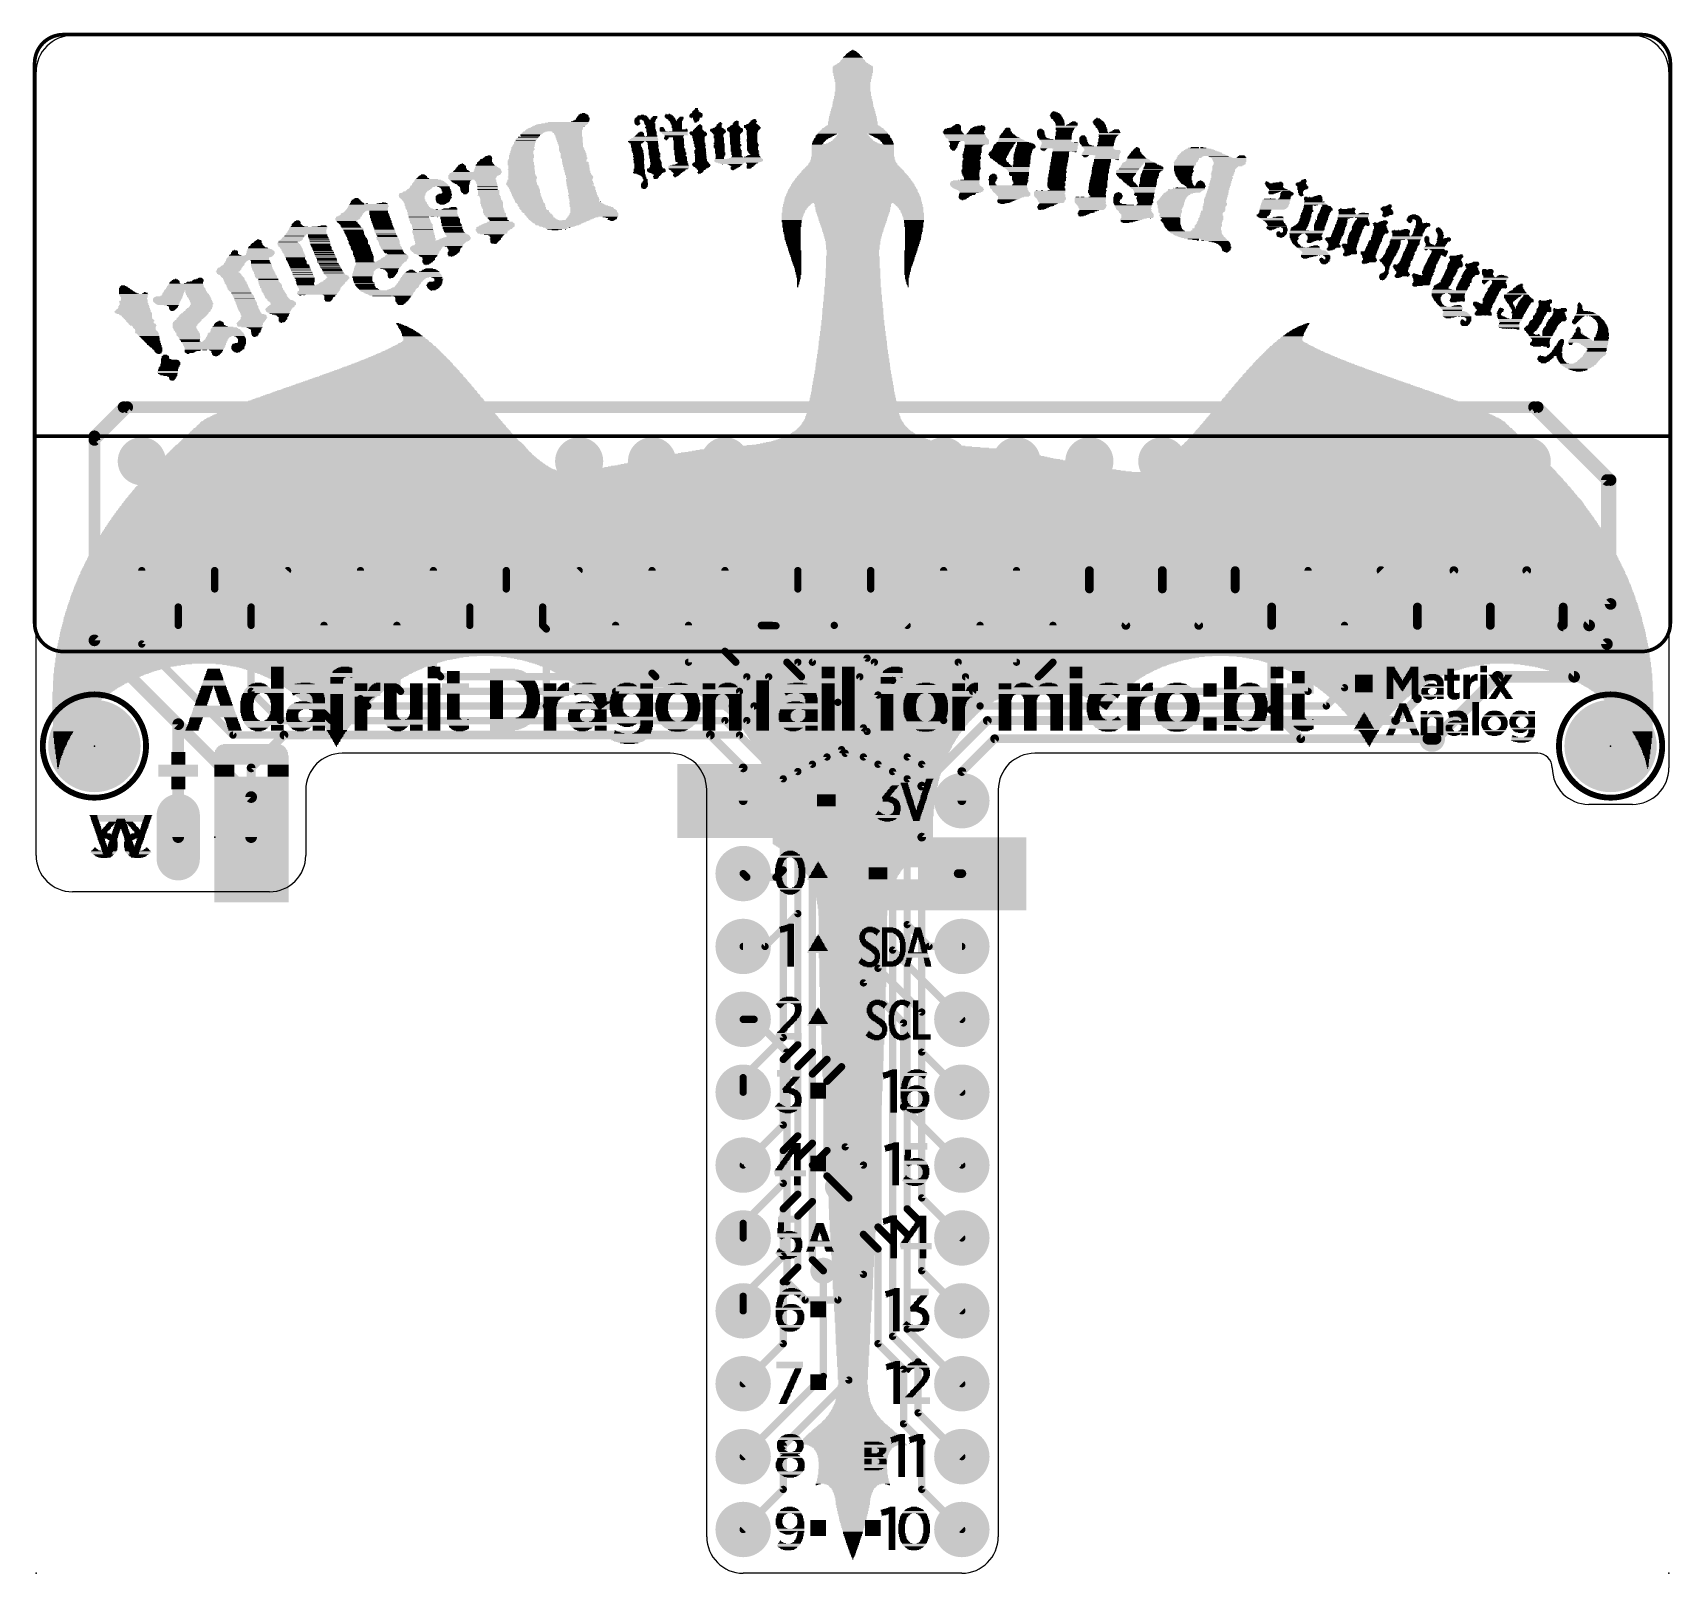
# Model space of a CAD drawing. Extents: x -28.6 to 28.6, y -39.6 to 14.1.
import ezdxf

# ---------------------------------------------------------------- set-up
doc = ezdxf.new("R2010")
doc.units = 0
for name, color, linetype in [('1', 12, 'CONTINUOUS'), ('16', 132, 'CONTINUOUS'), ('17', 110, 'CONTINUOUS'), ('18', 110, 'CONTINUOUS'), ('20', 53, 'CONTINUOUS'), ('200', 40, 'CONTINUOUS'), ('201', 6, 'CONTINUOUS'), ('21', 40, 'CONTINUOUS'), ('23', 40, 'CONTINUOUS'), ('24', 6, 'CONTINUOUS')]:
    doc.layers.add(name, color=color, linetype=linetype)

# ---------------------------------------------------------------- blocks, each defined once
blk = doc.blocks.new('ROUNDP')
at = {"const_width": 0.5}
blk.add_lwpolyline([(0, -0.25, 1), (0, 0.25, 1), (0, -0.25)], format="xyb", dxfattribs=at)
blk = doc.blocks.new('LONGP100')
at = {"const_width": 1}
blk.add_lwpolyline([(-0.5, 0), (0.5, 0)], dxfattribs=at)
at = {"const_width": 0.5}
for points in [[(-0.5, 0.25, 1), (-0.5, -0.25)], [(0.5, -0.25, 1), (0.5, 0.25)]]:
    blk.add_lwpolyline(points, format="xyb", dxfattribs=at)
blk = doc.blocks.new('RECT')
blk.add_solid([(-0.5, -0.5), (0.5, -0.5), (-0.5, 0.5), (0.5, 0.5)])
blk = doc.blocks.new('ROUNDV')
at = {"const_width": 0.5}
blk.add_lwpolyline([(0, -0.25, 1), (0, 0.25, 1), (0, -0.25)], format="xyb", dxfattribs=at)

msp = doc.modelspace()

# ---------------------------------------------------------------- linework, layer by layer
at = {"layer": '1'}
for points, const_width in [([(-26.416, 0), (-25.4, 1.016)], 0.4064), ([(-25.4, 1.016), (23.749, 1.016)], 0.4064), ([(23.749, 1.016), (26.289, -1.524)], 0.4064), ([(-26.416, -7.112), (-26.416, 0)], 0.4064), ([(26.289, -1.524), (26.289, -7.239)], 0.4064), ([(-6.985, -4.68), (-6.985, -8.255)], 0.254), ([(5.715, -4.68), (5.715, -7.874)], 0.254), ([(8.255, -4.68), (8.255, -5.32)], 0.3048), ([(10.795, -4.68), (10.795, -5.32)], 0.3048), ([(14.605, -5.95), (13.335, -4.68)], 0.3048), ([(13.335, -4.68), (13.335, -5.32)], 0.3048), ([(15.875, -4.68), (15.875, -8.89)], 0.254), ([(18.415, -4.68), (19.685, -5.95)], 0.3048), ([(20.955, -4.68), (19.685, -5.95)], 0.3048), ([(20.955, -4.68), (22.225, -5.95)], 0.3048), ([(23.495, -4.68), (22.225, -5.95)], 0.3048), ([(23.495, -4.68), (24.765, -5.95)], 0.3048), ([(8.255, -5.32), (9.525, -6.59)], 0.3048), ([(10.795, -5.32), (9.525, -6.59)], 0.3048), ([(10.795, -5.32), (12.065, -6.59)], 0.3048), ([(13.335, -5.32), (12.065, -6.59)], 0.3048), ([(14.605, -6.59), (14.605, -5.95)], 0.3048), ([(19.685, -5.95), (19.685, -6.59)], 0.3048), ([(22.225, -5.95), (22.225, -6.59)], 0.3048), ([(24.765, -5.95), (24.765, -6.59)], 0.3048), ([(-20.955, -6.59), (-20.955, -8.89)], 0.254), ([(-10.668, -6.717), (-10.795, -6.59)], 0.254), ([(-10.668, -9.398), (-10.668, -6.717)], 0.254), ([(-8.255, -6.59), (-8.255, -8.89)], 0.254), ([(-5.715, -6.59), (-5.715, -7.874)], 0.254), ([(-0.635, -6.59), (0.508, -7.733)], 0.254), ([(6.985, -6.59), (6.985, -7.874)], 0.254), ([(17.145, -6.59), (17.145, -8.763)], 0.254), ([(19.685, -9.144), (19.685, -6.59)], 0.3048), ([(-23.495, -10.033), (-26.416, -7.112)], 0.4064), ([(26.289, -7.239), (25.146, -8.382)], 0.4064), ([(-5.715, -7.874), (-1.905, -7.874)], 0.254), ([(-0.508, -9.271), (-1.905, -7.874)], 0.254), ([(3.683, -7.874), (0.381, -11.176)], 0.254), ([(0.508, -10.287), (0.508, -7.733)], 0.254), ([(5.715, -7.874), (3.683, -7.874)], 0.254), ([(6.985, -7.874), (6.477, -8.382)], 0.254), ([(-6.985, -8.255), (-6.858, -8.382)], 0.254), ([(-6.858, -8.382), (-3.683, -8.382)], 0.254), ([(-3.683, -8.382), (-0.889, -11.176)], 0.254), ([(3.937, -8.382), (0.889, -11.43)], 0.254), ([(6.477, -8.382), (3.937, -8.382)], 0.254), ([(22.479, -8.382), (20.32, -10.541)], 0.4064), ([(25.146, -8.382), (22.479, -8.382)], 0.4064), ([(-20.955, -8.89), (-19.939, -9.906)], 0.254), ([(-8.255, -8.89), (-3.937, -8.89)], 0.254), ([(-3.937, -8.89), (-1.397, -11.43)], 0.254), ([(4.191, -8.89), (1.397, -11.684)], 0.254), ([(15.875, -8.89), (4.191, -8.89)], 0.254), ([(17.145, -8.763), (16.51, -9.398)], 0.254), ([(18.923, -9.906), (19.685, -9.144)], 0.3048), ([(-4.191, -9.398), (-10.668, -9.398)], 0.254), ([(-1.905, -11.684), (-4.191, -9.398)], 0.254), ([(4.445, -9.398), (1.905, -11.938)], 0.254), ([(16.51, -9.398), (4.445, -9.398)], 0.254), ([(-23.495, -13.97), (-23.495, -10.033)], 0.4064), ([(-19.812, -10.414), (-20.955, -11.557)], 0.3048), ([(-19.939, -9.906), (-4.445, -9.906)], 0.254), ([(-4.953, -10.414), (-19.812, -10.414)], 0.3048), ([(-3.81, -11.557), (-4.953, -10.414)], 0.3048), ([(-4.445, -9.906), (-2.413, -11.938)], 0.254), ([(-0.254, -11.049), (0.508, -10.287)], 0.254), ([(2.413, -12.192), (4.699, -9.906)], 0.3048), ([(4.699, -9.906), (18.923, -9.906)], 0.3048), ([(3.81, -11.684), (4.953, -10.541)], 0.3048), ([(4.953, -10.541), (20.193, -10.541)], 0.3048), ([(20.32, -10.541), (20.193, -10.541)], 0.4064), ([(-20.955, -11.557), (-20.955, -13.97)], 0.3048), ([(-3.81, -12.7), (-3.81, -11.557)], 0.3048), ([(-1.397, -11.43), (-1.397, -28.702)], 0.254), ([(-0.889, -11.176), (-0.889, -25.781)], 0.254), ([(-0.254, -24.765), (-0.254, -11.049)], 0.254), ([(0.381, -11.176), (0.381, -19.05)], 0.254), ([(0.889, -11.43), (0.889, -18.542)], 0.254), ([(-2.413, -11.938), (-2.413, -15.113)], 0.254), ([(-1.905, -16.637), (-1.905, -11.684)], 0.254), ([(1.397, -11.684), (1.397, -17.907)], 0.254), ([(1.905, -11.938), (1.905, -17.018)], 0.254), ([(3.81, -12.7), (3.81, -11.684)], 0.3048), ([(2.413, -13.97), (2.413, -12.192)], 0.3048), ([(3.683, -15.24), (2.413, -13.97)], 0.3048), ([(-3.683, -15.367), (-3.81, -15.24)], 0.254), ([(-2.667, -15.367), (-3.683, -15.367)], 0.254), ([(-2.413, -15.113), (-2.667, -15.367)], 0.254), ([(3.81, -15.24), (3.683, -15.24)], 0.3048), ([(-3.048, -17.78), (-1.905, -16.637)], 0.254), ([(1.905, -17.018), (2.667, -17.78)], 0.254), ([(-3.81, -17.78), (-3.048, -17.78)], 0.254), ([(2.667, -17.78), (3.81, -17.78)], 0.254), ([(1.397, -17.907), (3.81, -20.32)], 0.254), ([(0.889, -18.542), (2.413, -20.066)], 0.254), ([(0.381, -19.05), (1.778, -20.447)], 0.254), ([(2.413, -20.066), (2.413, -21.463)], 0.254), ([(-3.81, -20.32), (-3.429, -20.32)], 0.254), ([(-3.429, -20.32), (-2.286, -21.463)], 0.254), ([(1.778, -20.447), (1.778, -23.368)], 0.254), ([(-2.286, -21.463), (-2.286, -29.464)], 0.254), ([(2.413, -21.463), (3.81, -22.86)], 0.254), ([(1.778, -23.368), (3.81, -25.4)], 0.254), ([(0.381, -25.4), (-0.254, -24.765)], 0.254), ([(-0.889, -25.781), (-0.508, -26.162)], 0.254), ([(0.381, -29.21), (0.381, -25.4)], 0.254), ([(-1.397, -28.702), (-1.016, -29.083)], 0.254), ([(-0.508, -30.099), (0.381, -29.21)], 0.254), ([(-2.286, -29.464), (-1.651, -30.099)], 0.254), ([(-1.651, -30.099), (-0.508, -30.099)], 0.254)]:
    msp.add_lwpolyline(points, dxfattribs=dict(at, const_width=const_width))
for points, const_width in [([(-25.4, 1.1176, 1), (-25.4, 0.9144)], 0.2032), ([(-25.3282, 0.9442, 1), (-25.4718, 1.0878)], 0.2032), ([(23.8208, 1.0878, 1), (23.6772, 0.9442)], 0.2032), ([(23.749, 0.9144, 1), (23.749, 1.1176)], 0.2032), ([(-26.3144, 0, 1), (-26.5176, 0)], 0.2032), ([(-26.4878, 0.0718, 1), (-26.3442, -0.0718)], 0.2032), ([(26.3906, -1.524, 1), (26.1874, -1.524)], 0.2032), ([(26.2172, -1.5958, 1), (26.3608, -1.4522)], 0.2032), ([(-6.9215, -4.68, 1), (-7.0485, -4.68)], 0.127), ([(5.7785, -4.68, 1), (5.6515, -4.68)], 0.127), ([(8.3312, -4.68, 1), (8.1788, -4.68)], 0.1524), ([(10.8712, -4.68, 1), (10.7188, -4.68)], 0.1524), ([(13.3889, -4.6261, 1), (13.2811, -4.7339)], 0.1524), ([(13.4112, -4.68, 1), (13.2588, -4.68)], 0.1524), ([(15.9385, -4.68, 1), (15.8115, -4.68)], 0.127), ([(18.4689, -4.6261, 1), (18.3611, -4.7339)], 0.1524), ([(21.0089, -4.6261, 1), (20.9011, -4.7339)], 0.1524), ([(21.0089, -4.7339, 1), (20.9011, -4.6261)], 0.1524), ([(23.5489, -4.6261, 1), (23.4411, -4.7339)], 0.1524), ([(23.5489, -4.7339, 1), (23.4411, -4.6261)], 0.1524), ([(8.3089, -5.2661, 1), (8.2011, -5.3739)], 0.1524), ([(8.1788, -5.32, 1), (8.3312, -5.32)], 0.1524), ([(10.8489, -5.2661, 1), (10.7411, -5.3739)], 0.1524), ([(10.7188, -5.32, 1), (10.8712, -5.32)], 0.1524), ([(10.8489, -5.3739, 1), (10.7411, -5.2661)], 0.1524), ([(13.2588, -5.32, 1), (13.4112, -5.32)], 0.1524), ([(13.3889, -5.3739, 1), (13.2811, -5.2661)], 0.1524), ([(14.6812, -5.95, 1), (14.5288, -5.95)], 0.1524), ([(14.5511, -6.0039, 1), (14.6589, -5.8961)], 0.1524), ([(19.7612, -5.95, 1), (19.6088, -5.95)], 0.1524), ([(19.6311, -5.8961, 1), (19.7389, -6.0039)], 0.1524), ([(19.6311, -6.0039, 1), (19.7389, -5.8961)], 0.1524), ([(22.3012, -5.95, 1), (22.1488, -5.95)], 0.1524), ([(22.1711, -5.8961, 1), (22.2789, -6.0039)], 0.1524), ([(22.1711, -6.0039, 1), (22.2789, -5.8961)], 0.1524), ([(24.8412, -5.95, 1), (24.6888, -5.95)], 0.1524), ([(24.7111, -6.0039, 1), (24.8189, -5.8961)], 0.1524), ([(-20.8915, -6.59, 1), (-21.0185, -6.59)], 0.127), ([(-10.7501, -6.5451, 1), (-10.8399, -6.6349)], 0.127), ([(-10.6045, -6.717, 1), (-10.7315, -6.717)], 0.127), ([(-10.7129, -6.7619, 1), (-10.6231, -6.6721)], 0.127), ([(-8.1915, -6.59, 1), (-8.3185, -6.59)], 0.127), ([(-5.6515, -6.59, 1), (-5.7785, -6.59)], 0.127), ([(-0.5901, -6.5451, 1), (-0.6799, -6.6349)], 0.127), ([(7.0485, -6.59, 1), (6.9215, -6.59)], 0.127), ([(9.4711, -6.5361, 1), (9.5789, -6.6439)], 0.1524), ([(9.4711, -6.6439, 1), (9.5789, -6.5361)], 0.1524), ([(12.0111, -6.5361, 1), (12.1189, -6.6439)], 0.1524), ([(12.0111, -6.6439, 1), (12.1189, -6.5361)], 0.1524), ([(14.5288, -6.59, 1), (14.6812, -6.59)], 0.1524), ([(17.2085, -6.59, 1), (17.0815, -6.59)], 0.127), ([(19.7612, -6.59, 1), (19.6088, -6.59)], 0.1524), ([(19.6088, -6.59, 1), (19.7612, -6.59)], 0.1524), ([(22.1488, -6.59, 1), (22.3012, -6.59)], 0.1524), ([(24.6888, -6.59, 1), (24.8412, -6.59)], 0.1524), ([(-26.5176, -7.112, 1), (-26.3144, -7.112)], 0.2032), ([(-26.3442, -7.0402, 1), (-26.4878, -7.1838)], 0.2032), ([(26.1874, -7.239, 1), (26.3906, -7.239)], 0.2032), ([(26.3608, -7.3108, 1), (26.2172, -7.1672)], 0.2032), ([(-5.715, -7.8105, 1), (-5.715, -7.9375)], 0.127), ([(-5.7785, -7.874, 1), (-5.6515, -7.874)], 0.127), ([(-1.8601, -7.8291, 1), (-1.9499, -7.9189)], 0.127), ([(-1.905, -7.9375, 1), (-1.905, -7.8105)], 0.127), ([(0.5715, -7.733, 1), (0.4445, -7.733)], 0.127), ([(0.4631, -7.7779, 1), (0.5529, -7.6881)], 0.127), ([(3.683, -7.8105, 1), (3.683, -7.9375)], 0.127), ([(3.7279, -7.9189, 1), (3.6381, -7.8291)], 0.127), ([(5.6515, -7.874, 1), (5.7785, -7.874)], 0.127), ([(5.715, -7.9375, 1), (5.715, -7.8105)], 0.127), ([(6.9215, -7.874, 1), (7.0485, -7.874)], 0.127), ([(7.0299, -7.9189, 1), (6.9401, -7.8291)], 0.127), ([(-6.9401, -8.2101, 1), (-7.0299, -8.2999)], 0.127), ([(-7.0485, -8.255, 1), (-6.9215, -8.255)], 0.127), ([(-6.858, -8.3185, 1), (-6.858, -8.4455)], 0.127), ([(-6.9029, -8.4269, 1), (-6.8131, -8.3371)], 0.127), ([(-3.6381, -8.3371, 1), (-3.7279, -8.4269)], 0.127), ([(-3.683, -8.4455, 1), (-3.683, -8.3185)], 0.127), ([(3.937, -8.3185, 1), (3.937, -8.4455)], 0.127), ([(3.9819, -8.4269, 1), (3.8921, -8.3371)], 0.127), ([(6.4321, -8.3371, 1), (6.5219, -8.4269)], 0.127), ([(6.477, -8.4455, 1), (6.477, -8.3185)], 0.127), ([(22.479, -8.2804, 1), (22.479, -8.4836)], 0.2032), ([(22.5508, -8.4538, 1), (22.4072, -8.3102)], 0.2032), ([(25.0742, -8.3102, 1), (25.2178, -8.4538)], 0.2032), ([(25.146, -8.4836, 1), (25.146, -8.2804)], 0.2032), ([(-20.9101, -8.8451, 1), (-20.9999, -8.9349)], 0.127), ([(-21.0185, -8.89, 1), (-20.8915, -8.89)], 0.127), ([(-8.255, -8.8265, 1), (-8.255, -8.9535)], 0.127), ([(-8.3185, -8.89, 1), (-8.1915, -8.89)], 0.127), ([(-3.8921, -8.8451, 1), (-3.9819, -8.9349)], 0.127), ([(-3.937, -8.9535, 1), (-3.937, -8.8265)], 0.127), ([(4.191, -8.8265, 1), (4.191, -8.9535)], 0.127), ([(4.2359, -8.9349, 1), (4.1461, -8.8451)], 0.127), ([(15.8115, -8.89, 1), (15.9385, -8.89)], 0.127), ([(15.875, -8.9535, 1), (15.875, -8.8265)], 0.127), ([(17.0815, -8.763, 1), (17.2085, -8.763)], 0.127), ([(17.1899, -8.8079, 1), (17.1001, -8.7181)], 0.127), ([(19.6088, -9.144, 1), (19.7612, -9.144)], 0.1524), ([(19.7389, -9.1979, 1), (19.6311, -9.0901)], 0.1524), ([(-10.668, -9.3345, 1), (-10.668, -9.4615)], 0.127), ([(-10.7315, -9.398, 1), (-10.6045, -9.398)], 0.127), ([(-4.1461, -9.3531, 1), (-4.2359, -9.4429)], 0.127), ([(-4.191, -9.4615, 1), (-4.191, -9.3345)], 0.127), ([(-0.5529, -9.3159, 1), (-0.4631, -9.2261)], 0.127), ([(4.445, -9.3345, 1), (4.445, -9.4615)], 0.127), ([(4.4899, -9.4429, 1), (4.4001, -9.3531)], 0.127), ([(16.4651, -9.3531, 1), (16.5549, -9.4429)], 0.127), ([(16.51, -9.4615, 1), (16.51, -9.3345)], 0.127), ([(-23.3934, -10.033, 1), (-23.5966, -10.033)], 0.2032), ([(-23.5668, -10.1048, 1), (-23.4232, -9.9612)], 0.2032), ([(-19.939, -9.8425, 1), (-19.939, -9.9695)], 0.127), ([(-19.9839, -9.9509, 1), (-19.8941, -9.8611)], 0.127), ([(-19.812, -10.3378, 1), (-19.812, -10.4902)], 0.1524), ([(-19.7581, -10.4679, 1), (-19.8659, -10.3601)], 0.1524), ([(-4.8991, -10.3601, 1), (-5.0069, -10.4679)], 0.1524), ([(-4.953, -10.4902, 1), (-4.953, -10.3378)], 0.1524), ([(-4.4001, -9.8611, 1), (-4.4899, -9.9509)], 0.127), ([(-4.445, -9.9695, 1), (-4.445, -9.8425)], 0.127), ([(0.4445, -10.287, 1), (0.5715, -10.287)], 0.127), ([(0.5529, -10.3319, 1), (0.4631, -10.2421)], 0.127), ([(4.699, -9.8298, 1), (4.699, -9.9822)], 0.1524), ([(4.7529, -9.9599, 1), (4.6451, -9.8521)], 0.1524), ([(18.8691, -9.8521, 1), (18.9769, -9.9599)], 0.1524), ([(18.923, -9.9822, 1), (18.923, -9.8298)], 0.1524), ([(4.953, -10.4648, 1), (4.953, -10.6172)], 0.1524), ([(5.0069, -10.5949, 1), (4.8991, -10.4871)], 0.1524), ([(20.193, -10.4394, 1), (20.193, -10.6426)], 0.2032), ([(20.193, -10.6172, 1), (20.193, -10.4648)], 0.1524), ([(20.2482, -10.4692, 1), (20.3918, -10.6128)], 0.2032), ([(20.32, -10.6426, 1), (20.32, -10.4394)], 0.2032), ([(-20.8788, -11.557, 1), (-21.0312, -11.557)], 0.1524), ([(-3.7338, -11.557, 1), (-3.8862, -11.557)], 0.1524), ([(-1.3335, -11.43, 1), (-1.4605, -11.43)], 0.127), ([(-1.4419, -11.4749, 1), (-1.3521, -11.3851)], 0.127), ([(-0.8255, -11.176, 1), (-0.9525, -11.176)], 0.127), ([(-0.9339, -11.2209, 1), (-0.8441, -11.1311)], 0.127), ([(-0.1905, -11.049, 1), (-0.3175, -11.049)], 0.127), ([(-0.2989, -11.0041, 1), (-0.2091, -11.0939)], 0.127), ([(0.4445, -11.176, 1), (0.3175, -11.176)], 0.127), ([(0.3361, -11.1311, 1), (0.4259, -11.2209)], 0.127), ([(0.9525, -11.43, 1), (0.8255, -11.43)], 0.127), ([(0.8441, -11.3851, 1), (0.9339, -11.4749)], 0.127), ([(-21.0089, -11.5031, 1), (-20.9011, -11.6109)], 0.1524), ([(-3.8639, -11.6109, 1), (-3.7561, -11.5031)], 0.1524), ([(-2.3495, -11.938, 1), (-2.4765, -11.938)], 0.127), ([(-2.4579, -11.9829, 1), (-2.3681, -11.8931)], 0.127), ([(-1.8415, -11.684, 1), (-1.9685, -11.684)], 0.127), ([(-1.9499, -11.7289, 1), (-1.8601, -11.6391)], 0.127), ([(1.4605, -11.684, 1), (1.3335, -11.684)], 0.127), ([(1.3521, -11.6391, 1), (1.4419, -11.7289)], 0.127), ([(1.9685, -11.938, 1), (1.8415, -11.938)], 0.127), ([(1.8601, -11.8931, 1), (1.9499, -11.9829)], 0.127), ([(3.8862, -11.684, 1), (3.7338, -11.684)], 0.1524), ([(3.7561, -11.6301, 1), (3.8639, -11.7379)], 0.1524), ([(2.4892, -12.192, 1), (2.3368, -12.192)], 0.1524), ([(2.3591, -12.1381, 1), (2.4669, -12.2459)], 0.1524), ([(-3.8862, -12.7, 1), (-3.7338, -12.7)], 0.1524), ([(3.7338, -12.7, 1), (3.8862, -12.7)], 0.1524), ([(-23.5966, -13.97, 1), (-23.3934, -13.97)], 0.2032), ([(-21.0312, -13.97, 1), (-20.8788, -13.97)], 0.1524), ([(2.4669, -13.9161, 1), (2.3591, -14.0239)], 0.1524), ([(2.3368, -13.97, 1), (2.4892, -13.97)], 0.1524), ([(-3.7651, -15.1951, 1), (-3.8549, -15.2849)], 0.127), ([(-3.683, -15.3035, 1), (-3.683, -15.4305)], 0.127), ([(-3.7279, -15.4119, 1), (-3.6381, -15.3221)], 0.127), ([(-2.7119, -15.3221, 1), (-2.6221, -15.4119)], 0.127), ([(-2.667, -15.4305, 1), (-2.667, -15.3035)], 0.127), ([(-2.4765, -15.113, 1), (-2.3495, -15.113)], 0.127), ([(-2.3681, -15.1579, 1), (-2.4579, -15.0681)], 0.127), ([(3.683, -15.1638, 1), (3.683, -15.3162)], 0.1524), ([(3.6291, -15.2939, 1), (3.7369, -15.1861)], 0.1524), ([(3.81, -15.3162, 1), (3.81, -15.1638)], 0.1524), ([(-1.8601, -16.6819, 1), (-1.9499, -16.5921)], 0.127), ([(-1.9685, -16.637, 1), (-1.8415, -16.637)], 0.127), ([(1.9499, -16.9731, 1), (1.8601, -17.0629)], 0.127), ([(1.8415, -17.018, 1), (1.9685, -17.018)], 0.127), ([(-3.81, -17.7165, 1), (-3.81, -17.8435)], 0.127), ([(-3.0929, -17.7351, 1), (-3.0031, -17.8249)], 0.127), ([(-3.048, -17.8435, 1), (-3.048, -17.7165)], 0.127), ([(2.667, -17.7165, 1), (2.667, -17.8435)], 0.127), ([(2.6221, -17.8249, 1), (2.7119, -17.7351)], 0.127), ([(3.81, -17.8435, 1), (3.81, -17.7165)], 0.127), ([(1.4419, -17.8621, 1), (1.3521, -17.9519)], 0.127), ([(1.3335, -17.907, 1), (1.4605, -17.907)], 0.127), ([(0.9339, -18.4971, 1), (0.8441, -18.5869)], 0.127), ([(0.8255, -18.542, 1), (0.9525, -18.542)], 0.127), ([(0.4259, -19.0051, 1), (0.3361, -19.0949)], 0.127), ([(0.3175, -19.05, 1), (0.4445, -19.05)], 0.127), ([(2.4765, -20.066, 1), (2.3495, -20.066)], 0.127), ([(2.3681, -20.1109, 1), (2.4579, -20.0211)], 0.127), ([(-3.81, -20.2565, 1), (-3.81, -20.3835)], 0.127), ([(-3.3841, -20.2751, 1), (-3.4739, -20.3649)], 0.127), ([(-3.429, -20.3835, 1), (-3.429, -20.2565)], 0.127), ([(1.8415, -20.447, 1), (1.7145, -20.447)], 0.127), ([(1.7331, -20.4919, 1), (1.8229, -20.4021)], 0.127), ([(3.7651, -20.3649, 1), (3.8549, -20.2751)], 0.127), ([(-2.2225, -21.463, 1), (-2.3495, -21.463)], 0.127), ([(-2.3309, -21.5079, 1), (-2.2411, -21.4181)], 0.127), ([(2.4579, -21.4181, 1), (2.3681, -21.5079)], 0.127), ([(2.3495, -21.463, 1), (2.4765, -21.463)], 0.127), ([(3.7651, -22.9049, 1), (3.8549, -22.8151)], 0.127), ([(1.8229, -23.3231, 1), (1.7331, -23.4129)], 0.127), ([(1.7145, -23.368, 1), (1.8415, -23.368)], 0.127), ([(-0.2091, -24.7201, 1), (-0.2989, -24.8099)], 0.127), ([(-0.3175, -24.765, 1), (-0.1905, -24.765)], 0.127), ([(-0.8441, -25.7361, 1), (-0.9339, -25.8259)], 0.127), ([(0.4445, -25.4, 1), (0.3175, -25.4)], 0.127), ([(0.3361, -25.4449, 1), (0.4259, -25.3551)], 0.127), ([(3.7651, -25.4449, 1), (3.8549, -25.3551)], 0.127), ([(-0.9525, -25.781, 1), (-0.8255, -25.781)], 0.127), ([(-0.5529, -26.2069, 1), (-0.4631, -26.1171)], 0.127), ([(-1.3521, -28.6571, 1), (-1.4419, -28.7469)], 0.127), ([(-1.4605, -28.702, 1), (-1.3335, -28.702)], 0.127), ([(-1.0609, -29.1279, 1), (-0.9711, -29.0381)], 0.127), ([(0.4259, -29.2549, 1), (0.3361, -29.1651)], 0.127), ([(-2.2411, -29.4191, 1), (-2.3309, -29.5089)], 0.127), ([(-2.3495, -29.464, 1), (-2.2225, -29.464)], 0.127), ([(0.3175, -29.21, 1), (0.4445, -29.21)], 0.127), ([(-1.651, -30.0355, 1), (-1.651, -30.1625)], 0.127), ([(-1.6959, -30.1439, 1), (-1.6061, -30.0541)], 0.127), ([(-0.5529, -30.0541, 1), (-0.4631, -30.1439)], 0.127), ([(-0.508, -30.1625, 1), (-0.508, -30.0355)], 0.127)]:
    msp.add_lwpolyline(points, format="xyb", dxfattribs=dict(at, const_width=const_width))
at = {"layer": '16'}
for points, const_width in [([(-26.416, -0.127), (-25.273, 1.016)], 0.4064), ([(-25.273, 1.016), (23.876, 1.016)], 0.4064), ([(23.876, 1.016), (26.416, -1.524)], 0.4064), ([(-26.416, -7.112), (-26.416, -0.127)], 0.4064), ([(26.416, -1.524), (26.416, -5.842)], 0.4064), ([(-24.765, -4.68), (-24.765, -7.239)], 0.254), ([(-23.495, -5.95), (-22.225, -4.68)], 0.254), ([(-22.225, -4.68), (-22.225, -5.32)], 0.254), ([(-20.955, -5.95), (-19.685, -4.68)], 0.254), ([(-17.145, -4.68), (-17.145, -9.144)], 0.254), ([(-14.605, -4.68), (-14.605, -8.128)], 0.254), ([(-13.335, -5.95), (-12.065, -4.68)], 0.254), ([(-12.065, -4.68), (-12.065, -5.32)], 0.254), ([(-10.795, -5.95), (-9.525, -4.68)], 0.254), ([(-4.445, -4.68), (-4.445, -7.493)], 0.254), ([(-1.905, -4.68), (-1.905, -5.32)], 0.254), ([(0.635, -4.68), (0.635, -5.32)], 0.254), ([(3.175, -4.68), (3.175, -9.906)], 0.254), ([(-22.225, -5.32), (-20.955, -6.59)], 0.254), ([(-12.065, -5.32), (-10.795, -6.59)], 0.254), ([(-1.905, -5.32), (-0.635, -6.59)], 0.254), ([(0.635, -5.32), (-0.635, -6.59)], 0.254), ([(0.635, -5.32), (1.905, -6.59)], 0.254), ([(26.416, -5.842), (25.668, -6.59)], 0.4064), ([(-23.495, -6.59), (-23.495, -5.95)], 0.254), ([(-20.955, -6.59), (-20.955, -5.95)], 0.254), ([(-13.335, -6.59), (-13.335, -5.95)], 0.254), ([(-10.795, -6.59), (-10.795, -5.95)], 0.254), ([(-18.415, -6.59), (-18.415, -9.652)], 0.254), ([(-15.875, -6.59), (-15.875, -8.763)], 0.254), ([(-3.175, -6.59), (-2.808, -6.59)], 0.254), ([(-3.161, -6.604), (-3.175, -6.59)], 0.254), ([(-2.667, -6.604), (-3.161, -6.604)], 0.254), ([(-1.397, -7.874), (-2.667, -6.604)], 0.254), ([(4.445, -6.59), (4.445, -9.398)], 0.254), ([(14.605, -6.59), (14.605, -9.525)], 0.3048), ([(25.668, -6.59), (24.765, -6.59)], 0.4064), ([(-26.416, -7.112), (-20.955, -12.573)], 0.4064), ([(-24.765, -7.239), (-21.59, -10.414)], 0.254), ([(-4.445, -7.493), (-4.064, -7.874)], 0.254), ([(-4.064, -7.874), (-2.286, -7.874)], 0.254), ([(-1.778, -8.382), (-2.286, -7.874)], 0.254), ([(0.762, -7.874), (-1.397, -7.874)], 0.254), ([(1.397, -8.509), (0.762, -7.874)], 0.254), ([(-14.605, -8.128), (-14.351, -8.382)], 0.254), ([(-14.351, -8.382), (-2.921, -8.382)], 0.254), ([(-2.921, -8.382), (-0.381, -10.922)], 0.254), ([(0.254, -8.382), (-1.778, -8.382)], 0.254), ([(0.889, -9.017), (0.254, -8.382)], 0.254), ([(1.397, -8.509), (1.397, -27.305)], 0.254), ([(-17.145, -9.144), (-16.891, -9.398)], 0.254), ([(-15.875, -8.763), (-15.748, -8.89)], 0.254), ([(-15.748, -8.89), (-3.175, -8.89)], 0.254), ([(-3.175, -8.89), (-0.889, -11.176)], 0.254), ([(0.889, -9.017), (0.889, -27.559)], 0.254), ([(-18.415, -9.652), (-18.161, -9.906)], 0.254), ([(-16.891, -9.398), (-3.429, -9.398)], 0.254), ([(-3.429, -9.398), (-1.397, -11.43)], 0.254), ([(0.381, -10.16), (-0.508, -9.271)], 0.254), ([(4.445, -9.398), (2.413, -11.43)], 0.254), ([(14.605, -9.525), (15.621, -10.541)], 0.3048), ([(-18.161, -9.906), (-3.683, -9.906)], 0.254), ([(-3.683, -9.906), (-1.905, -11.684)], 0.254), ([(0.381, -10.16), (0.381, -27.813)], 0.254), ([(3.175, -9.906), (1.905, -11.176)], 0.254), ([(-21.59, -10.414), (-3.937, -10.414)], 0.254), ([(-3.937, -10.414), (-2.413, -11.938)], 0.254), ([(-0.381, -10.922), (-0.381, -21.971)], 0.254), ([(15.621, -10.541), (20.066, -10.541)], 0.3048), ([(20.066, -10.541), (20.193, -10.541)], 0.4064), ([(-1.397, -11.43), (-1.397, -21.463)], 0.254), ([(-0.889, -11.176), (-0.889, -21.717)], 0.254), ([(1.905, -11.176), (1.905, -26.924)], 0.254), ([(2.413, -11.43), (2.413, -26.543)], 0.254), ([(-2.413, -11.938), (-2.413, -20.955)], 0.254), ([(-1.905, -11.684), (-1.905, -21.209)], 0.254), ([(-20.955, -13.97), (-20.955, -12.573)], 0.4064), ([(-2.413, -20.955), (-3.81, -22.352)], 0.254), ([(-1.905, -21.209), (-2.413, -21.717)], 0.254), ([(-2.413, -21.717), (-2.413, -24.003)], 0.254), ([(-1.397, -21.463), (-1.905, -21.971)], 0.254), ([(-0.889, -21.717), (-1.397, -22.225)], 0.254), ([(-3.81, -22.352), (-3.81, -22.86)], 0.254), ([(-1.905, -21.971), (-1.905, -24.384)], 0.254), ([(-1.397, -22.225), (-1.397, -24.638)], 0.254), ([(-0.381, -21.971), (-0.889, -22.479)], 0.254), ([(-0.889, -22.479), (-0.889, -24.892)], 0.254), ([(-2.413, -24.003), (-3.81, -25.4)], 0.254), ([(-1.905, -24.384), (-2.413, -24.892)], 0.254), ([(-1.397, -24.638), (-1.905, -25.146)], 0.254), ([(-2.413, -24.892), (-2.413, -26.035)], 0.254), ([(-1.905, -25.146), (-1.905, -26.416)], 0.254), ([(-0.889, -24.892), (-1.397, -25.4)], 0.254), ([(-1.397, -25.4), (-1.397, -26.67)], 0.254), ([(-2.413, -26.035), (-3.81, -27.432)], 0.254), ([(-0.508, -26.162), (-0.127, -26.543)], 0.254), ([(-1.905, -26.416), (-2.413, -26.924)], 0.254), ([(-2.413, -26.924), (-2.413, -28.575)], 0.254), ([(-1.397, -26.67), (-1.905, -27.178)], 0.254), ([(-0.127, -26.543), (-0.127, -32.893)], 0.254), ([(1.905, -26.924), (2.413, -27.432)], 0.254), ([(2.413, -26.543), (3.81, -27.94)], 0.254), ([(-3.81, -27.432), (-3.81, -27.94)], 0.254), ([(-1.905, -27.178), (-1.905, -28.956)], 0.254), ([(1.397, -27.305), (1.905, -27.813)], 0.254), ([(2.413, -27.432), (2.413, -29.083)], 0.254), ([(0.381, -27.813), (0.889, -28.321)], 0.254), ([(0.889, -27.559), (1.397, -28.067)], 0.254), ([(1.397, -28.067), (1.397, -31.369)], 0.254), ([(1.905, -27.813), (1.905, -31.115)], 0.254), ([(-2.413, -28.575), (-3.81, -29.972)], 0.254), ([(0.889, -28.321), (0.889, -31.623)], 0.254), ([(-1.905, -28.956), (-2.413, -29.464)], 0.254), ([(-1.016, -29.083), (-1.016, -32.766)], 0.254), ([(2.413, -29.083), (3.81, -30.48)], 0.254), ([(-2.413, -29.464), (-2.413, -31.623)], 0.254), ([(-3.81, -29.972), (-3.81, -30.48)], 0.254), ([(1.397, -31.369), (2.286, -32.258)], 0.254), ([(1.905, -31.115), (3.81, -33.02)], 0.254), ([(-2.413, -31.623), (-3.81, -33.02)], 0.254), ([(0.889, -31.623), (1.778, -32.512)], 0.254), ([(1.778, -32.512), (1.778, -34.417)], 0.254), ([(2.286, -32.258), (2.286, -34.036)], 0.254), ([(-1.016, -32.766), (-3.81, -35.56)], 0.254), ([(-0.127, -32.893), (-2.413, -35.179)], 0.254), ([(2.286, -34.036), (3.81, -35.56)], 0.254), ([(1.778, -34.417), (2.413, -35.052)], 0.254), ([(-2.413, -35.179), (-2.413, -36.703)], 0.254), ([(2.413, -35.052), (2.413, -36.703)], 0.254), ([(-2.413, -36.703), (-3.81, -38.1)], 0.254), ([(2.413, -36.703), (3.81, -38.1)], 0.254)]:
    msp.add_lwpolyline(points, dxfattribs=dict(at, const_width=const_width))
for points, const_width in [([(-25.273, 1.1176, 1), (-25.273, 0.9144)], 0.2032), ([(-25.2012, 0.9442, 1), (-25.3448, 1.0878)], 0.2032), ([(23.9478, 1.0878, 1), (23.8042, 0.9442)], 0.2032), ([(23.876, 0.9144, 1), (23.876, 1.1176)], 0.2032), ([(-26.3144, -0.127, 1), (-26.5176, -0.127)], 0.2032), ([(-26.4878, -0.0552, 1), (-26.3442, -0.1988)], 0.2032), ([(26.5176, -1.524, 1), (26.3144, -1.524)], 0.2032), ([(26.3442, -1.5958, 1), (26.4878, -1.4522)], 0.2032), ([(-24.7015, -4.68, 1), (-24.8285, -4.68)], 0.127), ([(-22.1615, -4.68, 1), (-22.2885, -4.68)], 0.127), ([(-22.1801, -4.7249, 1), (-22.2699, -4.6351)], 0.127), ([(-19.6401, -4.7249, 1), (-19.7299, -4.6351)], 0.127), ([(-17.0815, -4.68, 1), (-17.2085, -4.68)], 0.127), ([(-14.5415, -4.68, 1), (-14.6685, -4.68)], 0.127), ([(-12.0015, -4.68, 1), (-12.1285, -4.68)], 0.127), ([(-12.0201, -4.7249, 1), (-12.1099, -4.6351)], 0.127), ([(-9.4801, -4.7249, 1), (-9.5699, -4.6351)], 0.127), ([(-4.3815, -4.68, 1), (-4.5085, -4.68)], 0.127), ([(-1.8415, -4.68, 1), (-1.9685, -4.68)], 0.127), ([(0.6985, -4.68, 1), (0.5715, -4.68)], 0.127), ([(3.2385, -4.68, 1), (3.1115, -4.68)], 0.127), ([(-22.1801, -5.2751, 1), (-22.2699, -5.3649)], 0.127), ([(-22.2885, -5.32, 1), (-22.1615, -5.32)], 0.127), ([(-12.0201, -5.2751, 1), (-12.1099, -5.3649)], 0.127), ([(-12.1285, -5.32, 1), (-12.0015, -5.32)], 0.127), ([(-1.8601, -5.2751, 1), (-1.9499, -5.3649)], 0.127), ([(-1.9685, -5.32, 1), (-1.8415, -5.32)], 0.127), ([(0.6799, -5.2751, 1), (0.5901, -5.3649)], 0.127), ([(0.5715, -5.32, 1), (0.6985, -5.32)], 0.127), ([(0.6799, -5.3649, 1), (0.5901, -5.2751)], 0.127), ([(26.4878, -5.9138, 1), (26.3442, -5.7702)], 0.2032), ([(-23.4315, -5.95, 1), (-23.5585, -5.95)], 0.127), ([(-23.5399, -5.9051, 1), (-23.4501, -5.9949)], 0.127), ([(-20.8915, -5.95, 1), (-21.0185, -5.95)], 0.127), ([(-20.9999, -5.9051, 1), (-20.9101, -5.9949)], 0.127), ([(-13.2715, -5.95, 1), (-13.3985, -5.95)], 0.127), ([(-13.3799, -5.9051, 1), (-13.2901, -5.9949)], 0.127), ([(-10.7315, -5.95, 1), (-10.8585, -5.95)], 0.127), ([(-10.8399, -5.9051, 1), (-10.7501, -5.9949)], 0.127), ([(26.3144, -5.842, 1), (26.5176, -5.842)], 0.2032), ([(-23.5585, -6.59, 1), (-23.4315, -6.59)], 0.127), ([(-21.0185, -6.59, 1), (-20.8915, -6.59)], 0.127), ([(-20.9999, -6.6349, 1), (-20.9101, -6.5451)], 0.127), ([(-18.3515, -6.59, 1), (-18.4785, -6.59)], 0.127), ([(-15.8115, -6.59, 1), (-15.9385, -6.59)], 0.127), ([(-13.3985, -6.59, 1), (-13.2715, -6.59)], 0.127), ([(-10.8585, -6.59, 1), (-10.7315, -6.59)], 0.127), ([(-10.8399, -6.6349, 1), (-10.7501, -6.5451)], 0.127), ([(-3.175, -6.5265, 1), (-3.175, -6.6535)], 0.127), ([(-3.1301, -6.5451, 1), (-3.2199, -6.6349)], 0.127), ([(-3.161, -6.5405, 1), (-3.161, -6.6675)], 0.127), ([(-3.2059, -6.6489, 1), (-3.1161, -6.5591)], 0.127), ([(-2.808, -6.6535, 1), (-2.808, -6.5265)], 0.127), ([(-2.6221, -6.5591, 1), (-2.7119, -6.6489)], 0.127), ([(-2.667, -6.6675, 1), (-2.667, -6.5405)], 0.127), ([(-0.6799, -6.5451, 1), (-0.5901, -6.6349)], 0.127), ([(-0.6799, -6.6349, 1), (-0.5901, -6.5451)], 0.127), ([(1.8601, -6.6349, 1), (1.9499, -6.5451)], 0.127), ([(4.5085, -6.59, 1), (4.3815, -6.59)], 0.127), ([(14.6812, -6.59, 1), (14.5288, -6.59)], 0.1524), ([(24.765, -6.4884, 1), (24.765, -6.6916)], 0.2032), ([(25.5962, -6.5182, 1), (25.7398, -6.6618)], 0.2032), ([(25.668, -6.6916, 1), (25.668, -6.4884)], 0.2032), ([(-26.5176, -7.112, 1), (-26.3144, -7.112)], 0.2032), ([(-26.3442, -7.0402, 1), (-26.4878, -7.1838)], 0.2032), ([(-24.7201, -7.1941, 1), (-24.8099, -7.2839)], 0.127), ([(-24.8285, -7.239, 1), (-24.7015, -7.239)], 0.127), ([(-4.4001, -7.4481, 1), (-4.4899, -7.5379)], 0.127), ([(-4.5085, -7.493, 1), (-4.3815, -7.493)], 0.127), ([(-4.064, -7.8105, 1), (-4.064, -7.9375)], 0.127), ([(-4.1089, -7.9189, 1), (-4.0191, -7.8291)], 0.127), ([(-2.2411, -7.8291, 1), (-2.3309, -7.9189)], 0.127), ([(-2.286, -7.9375, 1), (-2.286, -7.8105)], 0.127), ([(-1.397, -7.8105, 1), (-1.397, -7.9375)], 0.127), ([(-1.4419, -7.9189, 1), (-1.3521, -7.8291)], 0.127), ([(0.8069, -7.8291, 1), (0.7171, -7.9189)], 0.127), ([(0.762, -7.9375, 1), (0.762, -7.8105)], 0.127), ([(-14.5601, -8.0831, 1), (-14.6499, -8.1729)], 0.127), ([(-14.6685, -8.128, 1), (-14.5415, -8.128)], 0.127), ([(-14.351, -8.3185, 1), (-14.351, -8.4455)], 0.127), ([(-14.3959, -8.4269, 1), (-14.3061, -8.3371)], 0.127), ([(-2.8761, -8.3371, 1), (-2.9659, -8.4269)], 0.127), ([(-2.921, -8.4455, 1), (-2.921, -8.3185)], 0.127), ([(-1.778, -8.3185, 1), (-1.778, -8.4455)], 0.127), ([(-1.8229, -8.4269, 1), (-1.7331, -8.3371)], 0.127), ([(0.2989, -8.3371, 1), (0.2091, -8.4269)], 0.127), ([(0.254, -8.4455, 1), (0.254, -8.3185)], 0.127), ([(1.4605, -8.509, 1), (1.3335, -8.509)], 0.127), ([(1.3521, -8.5539, 1), (1.4419, -8.4641)], 0.127), ([(-17.1001, -9.0991, 1), (-17.1899, -9.1889)], 0.127), ([(-17.2085, -9.144, 1), (-17.0815, -9.144)], 0.127), ([(-15.8301, -8.7181, 1), (-15.9199, -8.8079)], 0.127), ([(-15.9385, -8.763, 1), (-15.8115, -8.763)], 0.127), ([(-15.748, -8.8265, 1), (-15.748, -8.9535)], 0.127), ([(-15.7929, -8.9349, 1), (-15.7031, -8.8451)], 0.127), ([(-3.1301, -8.8451, 1), (-3.2199, -8.9349)], 0.127), ([(-3.175, -8.9535, 1), (-3.175, -8.8265)], 0.127), ([(0.9525, -9.017, 1), (0.8255, -9.017)], 0.127), ([(0.8441, -9.0619, 1), (0.9339, -8.9721)], 0.127), ([(-18.3701, -9.6071, 1), (-18.4599, -9.6969)], 0.127), ([(-18.4785, -9.652, 1), (-18.3515, -9.652)], 0.127), ([(-16.891, -9.3345, 1), (-16.891, -9.4615)], 0.127), ([(-16.9359, -9.4429, 1), (-16.8461, -9.3531)], 0.127), ([(-3.3841, -9.3531, 1), (-3.4739, -9.4429)], 0.127), ([(-3.429, -9.4615, 1), (-3.429, -9.3345)], 0.127), ([(-0.4631, -9.2261, 1), (-0.5529, -9.3159)], 0.127), ([(4.3815, -9.398, 1), (4.5085, -9.398)], 0.127), ([(4.4899, -9.4429, 1), (4.4001, -9.3531)], 0.127), ([(14.6589, -9.4711, 1), (14.5511, -9.5789)], 0.1524), ([(14.5288, -9.525, 1), (14.6812, -9.525)], 0.1524), ([(-18.161, -9.8425, 1), (-18.161, -9.9695)], 0.127), ([(-18.2059, -9.9509, 1), (-18.1161, -9.8611)], 0.127), ([(-3.6381, -9.8611, 1), (-3.7279, -9.9509)], 0.127), ([(-3.683, -9.9695, 1), (-3.683, -9.8425)], 0.127), ([(0.4445, -10.16, 1), (0.3175, -10.16)], 0.127), ([(0.3361, -10.2049, 1), (0.4259, -10.1151)], 0.127), ([(3.1115, -9.906, 1), (3.2385, -9.906)], 0.127), ([(3.2199, -9.9509, 1), (3.1301, -9.8611)], 0.127), ([(-21.59, -10.3505, 1), (-21.59, -10.4775)], 0.127), ([(-21.6349, -10.4589, 1), (-21.5451, -10.3691)], 0.127), ([(-3.8921, -10.3691, 1), (-3.9819, -10.4589)], 0.127), ([(-3.937, -10.4775, 1), (-3.937, -10.3505)], 0.127), ([(-0.3175, -10.922, 1), (-0.4445, -10.922)], 0.127), ([(-0.4259, -10.9669, 1), (-0.3361, -10.8771)], 0.127), ([(15.621, -10.4648, 1), (15.621, -10.6172)], 0.1524), ([(15.5671, -10.5949, 1), (15.6749, -10.4871)], 0.1524), ([(20.066, -10.4394, 1), (20.066, -10.6426)], 0.2032), ([(20.066, -10.6172, 1), (20.066, -10.4648)], 0.1524), ([(20.193, -10.6426, 1), (20.193, -10.4394)], 0.2032), ([(-1.3335, -11.43, 1), (-1.4605, -11.43)], 0.127), ([(-1.4419, -11.4749, 1), (-1.3521, -11.3851)], 0.127), ([(-0.8255, -11.176, 1), (-0.9525, -11.176)], 0.127), ([(-0.9339, -11.2209, 1), (-0.8441, -11.1311)], 0.127), ([(1.9685, -11.176, 1), (1.8415, -11.176)], 0.127), ([(1.8601, -11.1311, 1), (1.9499, -11.2209)], 0.127), ([(2.4765, -11.43, 1), (2.3495, -11.43)], 0.127), ([(2.3681, -11.3851, 1), (2.4579, -11.4749)], 0.127), ([(-2.3495, -11.938, 1), (-2.4765, -11.938)], 0.127), ([(-2.4579, -11.9829, 1), (-2.3681, -11.8931)], 0.127), ([(-1.8415, -11.684, 1), (-1.9685, -11.684)], 0.127), ([(-1.9499, -11.7289, 1), (-1.8601, -11.6391)], 0.127), ([(-20.8534, -12.573, 1), (-21.0566, -12.573)], 0.2032), ([(-21.0268, -12.6448, 1), (-20.8832, -12.5012)], 0.2032), ([(-21.0566, -13.97, 1), (-20.8534, -13.97)], 0.2032), ([(-2.4765, -20.955, 1), (-2.3495, -20.955)], 0.127), ([(-2.3681, -20.9999, 1), (-2.4579, -20.9101)], 0.127), ([(-1.8601, -21.2539, 1), (-1.9499, -21.1641)], 0.127), ([(-2.3495, -21.717, 1), (-2.4765, -21.717)], 0.127), ([(-2.4579, -21.6721, 1), (-2.3681, -21.7619)], 0.127), ([(-1.9685, -21.209, 1), (-1.8415, -21.209)], 0.127), ([(-1.4605, -21.463, 1), (-1.3335, -21.463)], 0.127), ([(-1.3521, -21.5079, 1), (-1.4419, -21.4181)], 0.127), ([(-0.9525, -21.717, 1), (-0.8255, -21.717)], 0.127), ([(-0.8441, -21.7619, 1), (-0.9339, -21.6721)], 0.127), ([(-3.7465, -22.352, 1), (-3.8735, -22.352)], 0.127), ([(-3.8549, -22.3071, 1), (-3.7651, -22.3969)], 0.127), ([(-1.8415, -21.971, 1), (-1.9685, -21.971)], 0.127), ([(-1.9499, -21.9261, 1), (-1.8601, -22.0159)], 0.127), ([(-1.3335, -22.225, 1), (-1.4605, -22.225)], 0.127), ([(-1.4419, -22.1801, 1), (-1.3521, -22.2699)], 0.127), ([(-0.4445, -21.971, 1), (-0.3175, -21.971)], 0.127), ([(-0.3361, -22.0159, 1), (-0.4259, -21.9261)], 0.127), ([(-3.8735, -22.86, 1), (-3.7465, -22.86)], 0.127), ([(-0.8255, -22.479, 1), (-0.9525, -22.479)], 0.127), ([(-0.9339, -22.4341, 1), (-0.8441, -22.5239)], 0.127), ([(-2.4765, -24.003, 1), (-2.3495, -24.003)], 0.127), ([(-2.3681, -24.0479, 1), (-2.4579, -23.9581)], 0.127), ([(-1.9685, -24.384, 1), (-1.8415, -24.384)], 0.127), ([(-1.8601, -24.4289, 1), (-1.9499, -24.3391)], 0.127), ([(-1.3521, -24.6829, 1), (-1.4419, -24.5931)], 0.127), ([(-2.3495, -24.892, 1), (-2.4765, -24.892)], 0.127), ([(-2.4579, -24.8471, 1), (-2.3681, -24.9369)], 0.127), ([(-1.8415, -25.146, 1), (-1.9685, -25.146)], 0.127), ([(-1.9499, -25.1011, 1), (-1.8601, -25.1909)], 0.127), ([(-1.4605, -24.638, 1), (-1.3335, -24.638)], 0.127), ([(-0.9525, -24.892, 1), (-0.8255, -24.892)], 0.127), ([(-0.8441, -24.9369, 1), (-0.9339, -24.8471)], 0.127), ([(-3.8549, -25.3551, 1), (-3.7651, -25.4449)], 0.127), ([(-1.3335, -25.4, 1), (-1.4605, -25.4)], 0.127), ([(-1.4419, -25.3551, 1), (-1.3521, -25.4449)], 0.127), ([(-2.4765, -26.035, 1), (-2.3495, -26.035)], 0.127), ([(-2.3681, -26.0799, 1), (-2.4579, -25.9901)], 0.127), ([(-0.4631, -26.1171, 1), (-0.5529, -26.2069)], 0.127), ([(-2.3495, -26.924, 1), (-2.4765, -26.924)], 0.127), ([(-2.4579, -26.8791, 1), (-2.3681, -26.9689)], 0.127), ([(-1.9685, -26.416, 1), (-1.8415, -26.416)], 0.127), ([(-1.8601, -26.4609, 1), (-1.9499, -26.3711)], 0.127), ([(-1.4605, -26.67, 1), (-1.3335, -26.67)], 0.127), ([(-1.3521, -26.7149, 1), (-1.4419, -26.6251)], 0.127), ([(-0.0635, -26.543, 1), (-0.1905, -26.543)], 0.127), ([(-0.1719, -26.5879, 1), (-0.0821, -26.4981)], 0.127), ([(1.9499, -26.8791, 1), (1.8601, -26.9689)], 0.127), ([(2.4579, -26.4981, 1), (2.3681, -26.5879)], 0.127), ([(2.3495, -26.543, 1), (2.4765, -26.543)], 0.127), ([(-3.7465, -27.432, 1), (-3.8735, -27.432)], 0.127), ([(-3.8549, -27.3871, 1), (-3.7651, -27.4769)], 0.127), ([(-1.8415, -27.178, 1), (-1.9685, -27.178)], 0.127), ([(-1.9499, -27.1331, 1), (-1.8601, -27.2229)], 0.127), ([(1.4419, -27.2601, 1), (1.3521, -27.3499)], 0.127), ([(1.3335, -27.305, 1), (1.4605, -27.305)], 0.127), ([(1.8415, -26.924, 1), (1.9685, -26.924)], 0.127), ([(2.4765, -27.432, 1), (2.3495, -27.432)], 0.127), ([(2.3681, -27.4769, 1), (2.4579, -27.3871)], 0.127), ([(-3.8735, -27.94, 1), (-3.7465, -27.94)], 0.127), ([(0.4259, -27.7681, 1), (0.3361, -27.8579)], 0.127), ([(0.3175, -27.813, 1), (0.4445, -27.813)], 0.127), ([(0.9339, -27.5141, 1), (0.8441, -27.6039)], 0.127), ([(0.8255, -27.559, 1), (0.9525, -27.559)], 0.127), ([(1.4605, -28.067, 1), (1.3335, -28.067)], 0.127), ([(1.3521, -28.1119, 1), (1.4419, -28.0221)], 0.127), ([(1.9685, -27.813, 1), (1.8415, -27.813)], 0.127), ([(1.8601, -27.8579, 1), (1.9499, -27.7681)], 0.127), ([(3.7651, -27.9849, 1), (3.8549, -27.8951)], 0.127), ([(-2.4765, -28.575, 1), (-2.3495, -28.575)], 0.127), ([(-2.3681, -28.6199, 1), (-2.4579, -28.5301)], 0.127), ([(0.9525, -28.321, 1), (0.8255, -28.321)], 0.127), ([(0.8441, -28.3659, 1), (0.9339, -28.2761)], 0.127), ([(-1.9685, -28.956, 1), (-1.8415, -28.956)], 0.127), ([(-1.8601, -29.0009, 1), (-1.9499, -28.9111)], 0.127), ([(-0.9525, -29.083, 1), (-1.0795, -29.083)], 0.127), ([(2.4579, -29.0381, 1), (2.3681, -29.1279)], 0.127), ([(2.3495, -29.083, 1), (2.4765, -29.083)], 0.127), ([(-2.3495, -29.464, 1), (-2.4765, -29.464)], 0.127), ([(-2.4579, -29.4191, 1), (-2.3681, -29.5089)], 0.127), ([(-3.7465, -29.972, 1), (-3.8735, -29.972)], 0.127), ([(-3.8549, -29.9271, 1), (-3.7651, -30.0169)], 0.127), ([(-3.8735, -30.48, 1), (-3.7465, -30.48)], 0.127), ([(3.7651, -30.5249, 1), (3.8549, -30.4351)], 0.127), ([(1.4419, -31.3241, 1), (1.3521, -31.4139)], 0.127), ([(1.3335, -31.369, 1), (1.4605, -31.369)], 0.127), ([(1.9499, -31.0701, 1), (1.8601, -31.1599)], 0.127), ([(1.8415, -31.115, 1), (1.9685, -31.115)], 0.127), ([(-2.4765, -31.623, 1), (-2.3495, -31.623)], 0.127), ([(-2.3681, -31.6679, 1), (-2.4579, -31.5781)], 0.127), ([(0.9339, -31.5781, 1), (0.8441, -31.6679)], 0.127), ([(0.8255, -31.623, 1), (0.9525, -31.623)], 0.127), ([(1.8415, -32.512, 1), (1.7145, -32.512)], 0.127), ([(1.7331, -32.5569, 1), (1.8229, -32.4671)], 0.127), ([(2.3495, -32.258, 1), (2.2225, -32.258)], 0.127), ([(2.2411, -32.3029, 1), (2.3309, -32.2131)], 0.127), ([(-3.8549, -32.9751, 1), (-3.7651, -33.0649)], 0.127), ([(-1.0795, -32.766, 1), (-0.9525, -32.766)], 0.127), ([(-0.9711, -32.8109, 1), (-1.0609, -32.7211)], 0.127), ([(-0.1905, -32.893, 1), (-0.0635, -32.893)], 0.127), ([(-0.0821, -32.9379, 1), (-0.1719, -32.8481)], 0.127), ([(3.7651, -33.0649, 1), (3.8549, -32.9751)], 0.127), ([(2.3309, -33.9911, 1), (2.2411, -34.0809)], 0.127), ([(2.2225, -34.036, 1), (2.3495, -34.036)], 0.127), ([(1.8229, -34.3721, 1), (1.7331, -34.4619)], 0.127), ([(1.7145, -34.417, 1), (1.8415, -34.417)], 0.127), ([(-2.3495, -35.179, 1), (-2.4765, -35.179)], 0.127), ([(-2.4579, -35.1341, 1), (-2.3681, -35.2239)], 0.127), ([(2.4765, -35.052, 1), (2.3495, -35.052)], 0.127), ([(2.3681, -35.0969, 1), (2.4579, -35.0071)], 0.127), ([(-3.8549, -35.5151, 1), (-3.7651, -35.6049)], 0.127), ([(3.7651, -35.6049, 1), (3.8549, -35.5151)], 0.127), ([(-2.4765, -36.703, 1), (-2.3495, -36.703)], 0.127), ([(-2.3681, -36.7479, 1), (-2.4579, -36.6581)], 0.127), ([(2.4579, -36.6581, 1), (2.3681, -36.7479)], 0.127), ([(2.3495, -36.703, 1), (2.4765, -36.703)], 0.127), ([(-3.8549, -38.0551, 1), (-3.7651, -38.1449)], 0.127), ([(3.7651, -38.1449, 1), (3.8549, -38.0551)], 0.127)]:
    msp.add_lwpolyline(points, format="xyb", dxfattribs=dict(at, const_width=const_width))
at = {"layer": '20'}
for p, q in [((-27.178, 13.97), (27.178, 13.97)), ((-28.448, -14.605), (-28.448, 12.7)), ((28.448, 12.7), (28.448, -11.557)), ((-6.35, -11.049), (-17.78, -11.049)), ((23.876, -11.049), (6.35, -11.049)), ((-19.05, -12.319), (-19.05, -14.605)), ((-5.08, -38.354), (-5.08, -12.319)), ((5.08, -12.319), (5.08, -38.354)), ((27.178, -12.827), (25.654, -12.827)), ((-20.32, -15.875), (-27.178, -15.875)), ((3.81, -39.624), (-3.81, -39.624))]:
    msp.add_line(p, q, dxfattribs=at)
for centre, radius, start, end in [((-27.178, 12.7), 1.27, 90, 180), ((27.178, 12.7), 1.27, 0, 90), ((-17.78, -12.319), 1.27, 90, 180), ((-6.35, -12.319), 1.27, 0, 90), ((6.35, -12.319), 1.27, 90, 180), ((23.876, -11.557), 0.508, 0, 90), ((25.654, -11.557), 1.27, 180, 270), ((27.178, -11.557), 1.27, 270, 0), ((-27.178, -14.605), 1.27, 180, 270), ((-20.32, -14.605), 1.27, 270, 0), ((-3.81, -38.354), 1.27, 180, 270), ((3.81, -38.354), 1.27, 270, 0)]:
    msp.add_arc(centre, radius, start, end, dxfattribs=at)
at = {"layer": '21'}
for points, const_width in [([(-27.5, 14, 0.4142), (-28.5, 13)], 0.127), ([(-27.5, 14.0318, 1), (-27.5, 13.9682)], 0.0635), ([(-27.5, 13.9682, 1), (-27.5, 14.0318)], 0.0635), ([(27.5, 14.0318, 1), (27.5, 13.9682)], 0.0635), ([(28.5, 13, 0.4142), (27.5, 14)], 0.127), ([(27.5, 13.9682, 1), (27.5, 14.0318)], 0.0635), ([(-28.4683, 13, 1), (-28.5317, 13)], 0.0635), ([(-28.5317, 13, 1), (-28.4683, 13)], 0.0635), ([(28.5317, 13, 1), (28.4683, 13)], 0.0635), ([(28.4683, 13, 1), (28.5317, 13)], 0.0635), ([(-28.5, 0.0318, 1), (-28.5, -0.0318)], 0.0635), ([(-28.4683, 0, 1), (-28.5317, 0)], 0.0635), ([(-28.5317, 0, 1), (-28.4683, 0)], 0.0635), ([(28.5317, 0, 1), (28.4683, 0)], 0.0635), ([(28.4683, 0, 1), (28.5317, 0)], 0.0635), ([(28.5, -0.0318, 1), (28.5, 0.0318)], 0.0635), ([(-28.5, -6.5, 0.4142), (-27.5, -7.5)], 0.127), ([(-28.4683, -6.5, 1), (-28.5317, -6.5)], 0.0635), ([(-28.5317, -6.5, 1), (-28.4683, -6.5)], 0.0635), ([(27.5, -7.5, 0.4142), (28.5, -6.5)], 0.127), ([(28.5317, -6.5, 1), (28.4683, -6.5)], 0.0635), ([(28.4683, -6.5, 1), (28.5317, -6.5)], 0.0635), ([(-27.5, -7.4683, 1), (-27.5, -7.5317)], 0.0635), ([(-27.5, -7.5317, 1), (-27.5, -7.4683)], 0.0635), ([(27.5, -7.4683, 1), (27.5, -7.5317)], 0.0635), ([(27.5, -7.5317, 1), (27.5, -7.4683)], 0.0635), ([(-26.416, -12.595, 1), (-26.416, -8.995, 1), (-26.416, -12.595)], 0.2032), ([(26.416, -12.595, 1), (26.416, -8.995, 1), (26.416, -12.595)], 0.2032)]:
    msp.add_lwpolyline(points, format="xyb", dxfattribs=dict(at, const_width=const_width))
at = {"layer": '21', "const_width": 0.127}
for points in [[(27.5, 14), (-27.5, 14)], [(-28.5, 13), (-28.5, 0)], [(28.5, 0), (28.5, 13)], [(-28.5, 0), (28.5, 0)], [(-28.5, 0), (-28.5, -6.5)], [(28.5, -6.5), (28.5, 0)], [(-27.5, -7.5), (27.5, -7.5)]]:
    msp.add_lwpolyline(points, dxfattribs=at)
at = {"layer": '23'}
for p in [(0, 0), (-26.416, -10.795), (26.416, -10.795), (-22.225, -13.97), (-3.81, -25.4), (3.81, -25.4), (-28.448, -39.624)]:
    msp.add_point(p, dxfattribs=at)
at = {"layer": '24'}
msp.add_point((28.448, -39.624), dxfattribs=at)

# ---------------------------------------------------------------- block references
at = {"layer": '17'}
for name, p, xscale, yscale, rotation in [('ROUNDP', (-24.765, -0.87), 1.6764, 1.6764, 180), ('ROUNDP', (-24.765, -0.87), 1.6764, 1.6764, 180), ('ROUNDP', (-22.225, -0.87), 1.6764, 1.6764, 180), ('ROUNDP', (-22.225, -0.87), 1.6764, 1.6764, 180), ('ROUNDP', (-19.685, -0.87), 1.6764, 1.6764, 180), ('ROUNDP', (-19.685, -0.87), 1.6764, 1.6764, 180), ('ROUNDP', (-17.145, -0.87), 1.6764, 1.6764, 180), ('ROUNDP', (-17.145, -0.87), 1.6764, 1.6764, 180), ('ROUNDP', (-14.605, -0.87), 1.6764, 1.6764, 180), ('ROUNDP', (-14.605, -0.87), 1.6764, 1.6764, 180), ('ROUNDP', (-12.065, -0.87), 1.6764, 1.6764, 180), ('ROUNDP', (-12.065, -0.87), 1.6764, 1.6764, 180), ('ROUNDP', (-9.525, -0.87), 1.6764, 1.6764, 180), ('ROUNDP', (-9.525, -0.87), 1.6764, 1.6764, 180), ('ROUNDP', (-6.985, -0.87), 1.6764, 1.6764, 180), ('ROUNDP', (-6.985, -0.87), 1.6764, 1.6764, 180), ('ROUNDP', (-4.445, -0.87), 1.6764, 1.6764, 180), ('ROUNDP', (-4.445, -0.87), 1.6764, 1.6764, 180), ('ROUNDP', (-1.905, -0.87), 1.6764, 1.6764, 180), ('ROUNDP', (-1.905, -0.87), 1.6764, 1.6764, 180), ('ROUNDP', (0.635, -0.87), 1.6764, 1.6764, 180), ('ROUNDP', (0.635, -0.87), 1.6764, 1.6764, 180), ('ROUNDP', (3.175, -0.87), 1.6764, 1.6764, 180), ('ROUNDP', (3.175, -0.87), 1.6764, 1.6764, 180), ('ROUNDP', (5.715, -0.87), 1.6764, 1.6764, 180), ('ROUNDP', (5.715, -0.87), 1.6764, 1.6764, 180), ('ROUNDP', (8.255, -0.87), 1.6764, 1.6764, 180), ('ROUNDP', (8.255, -0.87), 1.6764, 1.6764, 180), ('ROUNDP', (10.795, -0.87), 1.6764, 1.6764, 180), ('ROUNDP', (10.795, -0.87), 1.6764, 1.6764, 180), ('ROUNDP', (13.335, -0.87), 1.6764, 1.6764, 180), ('ROUNDP', (13.335, -0.87), 1.6764, 1.6764, 180), ('ROUNDP', (15.875, -0.87), 1.6764, 1.6764, 180), ('ROUNDP', (15.875, -0.87), 1.6764, 1.6764, 180), ('ROUNDP', (18.415, -0.87), 1.6764, 1.6764, 180), ('ROUNDP', (18.415, -0.87), 1.6764, 1.6764, 180), ('ROUNDP', (20.955, -0.87), 1.6764, 1.6764, 180), ('ROUNDP', (20.955, -0.87), 1.6764, 1.6764, 180), ('ROUNDP', (23.495, -0.87), 1.6764, 1.6764, 180), ('ROUNDP', (23.495, -0.87), 1.6764, 1.6764, 180), ('ROUNDP', (-23.495, -2.78), 1.6764, 1.6764, 180), ('ROUNDP', (-23.495, -2.78), 1.6764, 1.6764, 180), ('ROUNDP', (-20.955, -2.78), 1.6764, 1.6764, 180), ('ROUNDP', (-20.955, -2.78), 1.6764, 1.6764, 180), ('ROUNDP', (-18.415, -2.78), 1.6764, 1.6764, 180), ('ROUNDP', (-18.415, -2.78), 1.6764, 1.6764, 180), ('ROUNDP', (-15.875, -2.78), 1.6764, 1.6764, 180), ('ROUNDP', (-15.875, -2.78), 1.6764, 1.6764, 180), ('ROUNDP', (-13.335, -2.78), 1.6764, 1.6764, 180), ('ROUNDP', (-13.335, -2.78), 1.6764, 1.6764, 180), ('ROUNDP', (-10.795, -2.78), 1.6764, 1.6764, 180), ('ROUNDP', (-10.795, -2.78), 1.6764, 1.6764, 180), ('ROUNDP', (-8.255, -2.78), 1.6764, 1.6764, 180), ('ROUNDP', (-8.255, -2.78), 1.6764, 1.6764, 180), ('ROUNDP', (-5.715, -2.78), 1.6764, 1.6764, 180), ('ROUNDP', (-5.715, -2.78), 1.6764, 1.6764, 180), ('ROUNDP', (-3.175, -2.78), 1.6764, 1.6764, 180), ('ROUNDP', (-3.175, -2.78), 1.6764, 1.6764, 180), ('ROUNDP', (-0.635, -2.78), 1.6764, 1.6764, 180), ('ROUNDP', (-0.635, -2.78), 1.6764, 1.6764, 180), ('ROUNDP', (1.905, -2.78), 1.6764, 1.6764, 180), ('ROUNDP', (1.905, -2.78), 1.6764, 1.6764, 180), ('ROUNDP', (4.445, -2.78), 1.6764, 1.6764, 180), ('ROUNDP', (4.445, -2.78), 1.6764, 1.6764, 180), ('ROUNDP', (6.985, -2.78), 1.6764, 1.6764, 180), ('ROUNDP', (6.985, -2.78), 1.6764, 1.6764, 180), ('ROUNDP', (9.525, -2.78), 1.6764, 1.6764, 180), ('ROUNDP', (9.525, -2.78), 1.6764, 1.6764, 180), ('ROUNDP', (12.065, -2.78), 1.6764, 1.6764, 180), ('ROUNDP', (12.065, -2.78), 1.6764, 1.6764, 180), ('ROUNDP', (14.605, -2.78), 1.6764, 1.6764, 180), ('ROUNDP', (14.605, -2.78), 1.6764, 1.6764, 180), ('ROUNDP', (17.145, -2.78), 1.6764, 1.6764, 180), ('ROUNDP', (17.145, -2.78), 1.6764, 1.6764, 180), ('ROUNDP', (19.685, -2.78), 1.6764, 1.6764, 180), ('ROUNDP', (19.685, -2.78), 1.6764, 1.6764, 180), ('ROUNDP', (22.225, -2.78), 1.6764, 1.6764, 180), ('ROUNDP', (22.225, -2.78), 1.6764, 1.6764, 180), ('ROUNDP', (24.765, -2.78), 1.6764, 1.6764, 180), ('ROUNDP', (24.765, -2.78), 1.6764, 1.6764, 180), ('LONGP100', (-23.495, -13.97), 1.508, 1.508, 90), ('LONGP100', (-23.495, -13.97), 1.508, 1.508, 90), ('LONGP100', (-20.955, -13.97), 1.508, 1.508, 90), ('LONGP100', (-20.955, -13.97), 1.508, 1.508, 90)]:
    msp.add_blockref(name, p, dxfattribs=dict(at, xscale=xscale, yscale=yscale, rotation=rotation))
for p, xscale, yscale in [((-24.765, -4.68), 1.6764, 1.6764), ((-24.765, -4.68), 1.6764, 1.6764), ((-22.225, -4.68), 1.6764, 1.6764), ((-22.225, -4.68), 1.6764, 1.6764), ((-19.685, -4.68), 1.6764, 1.6764), ((-19.685, -4.68), 1.6764, 1.6764), ((-17.145, -4.68), 1.6764, 1.6764), ((-17.145, -4.68), 1.6764, 1.6764), ((-14.605, -4.68), 1.6764, 1.6764), ((-14.605, -4.68), 1.6764, 1.6764), ((-12.065, -4.68), 1.6764, 1.6764), ((-12.065, -4.68), 1.6764, 1.6764), ((-9.525, -4.68), 1.6764, 1.6764), ((-9.525, -4.68), 1.6764, 1.6764), ((-6.985, -4.68), 1.6764, 1.6764), ((-6.985, -4.68), 1.6764, 1.6764), ((-4.445, -4.68), 1.6764, 1.6764), ((-4.445, -4.68), 1.6764, 1.6764), ((-1.905, -4.68), 1.6764, 1.6764), ((-1.905, -4.68), 1.6764, 1.6764), ((0.635, -4.68), 1.6764, 1.6764), ((0.635, -4.68), 1.6764, 1.6764), ((3.175, -4.68), 1.6764, 1.6764), ((3.175, -4.68), 1.6764, 1.6764), ((5.715, -4.68), 1.6764, 1.6764), ((5.715, -4.68), 1.6764, 1.6764), ((8.255, -4.68), 1.6764, 1.6764), ((8.255, -4.68), 1.6764, 1.6764), ((10.795, -4.68), 1.6764, 1.6764), ((10.795, -4.68), 1.6764, 1.6764), ((13.335, -4.68), 1.6764, 1.6764), ((13.335, -4.68), 1.6764, 1.6764), ((15.875, -4.68), 1.6764, 1.6764), ((15.875, -4.68), 1.6764, 1.6764), ((18.415, -4.68), 1.6764, 1.6764), ((18.415, -4.68), 1.6764, 1.6764), ((20.955, -4.68), 1.6764, 1.6764), ((20.955, -4.68), 1.6764, 1.6764), ((23.495, -4.68), 1.6764, 1.6764), ((23.495, -4.68), 1.6764, 1.6764), ((-23.495, -6.59), 1.6764, 1.6764), ((-23.495, -6.59), 1.6764, 1.6764), ((-20.955, -6.59), 1.6764, 1.6764), ((-20.955, -6.59), 1.6764, 1.6764), ((-18.415, -6.59), 1.6764, 1.6764), ((-18.415, -6.59), 1.6764, 1.6764), ((-15.875, -6.59), 1.6764, 1.6764), ((-15.875, -6.59), 1.6764, 1.6764), ((-13.335, -6.59), 1.6764, 1.6764), ((-13.335, -6.59), 1.6764, 1.6764), ((-10.795, -6.59), 1.6764, 1.6764), ((-10.795, -6.59), 1.6764, 1.6764), ((-8.255, -6.59), 1.6764, 1.6764), ((-8.255, -6.59), 1.6764, 1.6764), ((-5.715, -6.59), 1.6764, 1.6764), ((-5.715, -6.59), 1.6764, 1.6764), ((-3.175, -6.59), 1.6764, 1.6764), ((-3.175, -6.59), 1.6764, 1.6764), ((-0.635, -6.59), 1.6764, 1.6764), ((-0.635, -6.59), 1.6764, 1.6764), ((1.905, -6.59), 1.6764, 1.6764), ((1.905, -6.59), 1.6764, 1.6764), ((4.445, -6.59), 1.6764, 1.6764), ((4.445, -6.59), 1.6764, 1.6764), ((6.985, -6.59), 1.6764, 1.6764), ((6.985, -6.59), 1.6764, 1.6764), ((9.525, -6.59), 1.6764, 1.6764), ((9.525, -6.59), 1.6764, 1.6764), ((12.065, -6.59), 1.6764, 1.6764), ((12.065, -6.59), 1.6764, 1.6764), ((14.605, -6.59), 1.6764, 1.6764), ((14.605, -6.59), 1.6764, 1.6764), ((17.145, -6.59), 1.6764, 1.6764), ((17.145, -6.59), 1.6764, 1.6764), ((19.685, -6.59), 1.6764, 1.6764), ((19.685, -6.59), 1.6764, 1.6764), ((22.225, -6.59), 1.6764, 1.6764), ((22.225, -6.59), 1.6764, 1.6764), ((24.765, -6.59), 1.6764, 1.6764), ((24.765, -6.59), 1.6764, 1.6764), ((-26.416, -10.795), 3.216, 3.216), ((-26.416, -10.795), 3.216, 3.216), ((26.416, -10.795), 3.216, 3.216), ((26.416, -10.795), 3.216, 3.216), ((-3.81, -12.7), 1.9304, 1.9304), ((-3.81, -12.7), 1.9304, 1.9304), ((3.81, -12.7), 1.9304, 1.9304), ((3.81, -12.7), 1.9304, 1.9304), ((-3.81, -15.24), 1.9304, 1.9304), ((-3.81, -15.24), 1.9304, 1.9304), ((3.81, -15.24), 1.9304, 1.9304), ((3.81, -15.24), 1.9304, 1.9304), ((-3.81, -17.78), 1.9304, 1.9304), ((-3.81, -17.78), 1.9304, 1.9304), ((3.81, -17.78), 1.9304, 1.9304), ((3.81, -17.78), 1.9304, 1.9304), ((-3.81, -20.32), 1.9304, 1.9304), ((-3.81, -20.32), 1.9304, 1.9304), ((3.81, -20.32), 1.9304, 1.9304), ((3.81, -20.32), 1.9304, 1.9304), ((-3.81, -22.86), 1.9304, 1.9304), ((-3.81, -22.86), 1.9304, 1.9304), ((3.81, -22.86), 1.9304, 1.9304), ((3.81, -22.86), 1.9304, 1.9304), ((-3.81, -25.4), 1.9304, 1.9304), ((-3.81, -25.4), 1.9304, 1.9304), ((3.81, -25.4), 1.9304, 1.9304), ((3.81, -25.4), 1.9304, 1.9304), ((-3.81, -27.94), 1.9304, 1.9304), ((-3.81, -27.94), 1.9304, 1.9304), ((3.81, -27.94), 1.9304, 1.9304), ((3.81, -27.94), 1.9304, 1.9304), ((-3.81, -30.48), 1.9304, 1.9304), ((-3.81, -30.48), 1.9304, 1.9304), ((3.81, -30.48), 1.9304, 1.9304), ((3.81, -30.48), 1.9304, 1.9304), ((-3.81, -33.02), 1.9304, 1.9304), ((-3.81, -33.02), 1.9304, 1.9304), ((3.81, -33.02), 1.9304, 1.9304), ((3.81, -33.02), 1.9304, 1.9304), ((-3.81, -35.56), 1.9304, 1.9304), ((-3.81, -35.56), 1.9304, 1.9304), ((3.81, -35.56), 1.9304, 1.9304), ((3.81, -35.56), 1.9304, 1.9304), ((-3.81, -38.1), 1.9304, 1.9304), ((-3.81, -38.1), 1.9304, 1.9304), ((3.81, -38.1), 1.9304, 1.9304), ((3.81, -38.1), 1.9304, 1.9304)]:
    msp.add_blockref('ROUNDP', p, dxfattribs=dict(at, xscale=xscale, yscale=yscale))
at = {"layer": '18', "xscale": 0.9064, "yscale": 0.9064}
for p in [(-0.508, -9.271), (-0.508, -9.271), (20.193, -10.541), (20.193, -10.541), (-0.508, -26.162), (-0.508, -26.162), (-1.016, -29.083), (-1.016, -29.083)]:
    msp.add_blockref('ROUNDV', p, dxfattribs=at)
at = {"layer": '200', "yscale": 0.0212}
for p, xscale in [((21.9901, -8.0023), 0.2328), ((-22.257, -8.5526), 0.762), ((-22.257, -8.5737), 0.762), ((-22.2676, -8.4891), 0.6985), ((-22.257, -8.5102), 0.7196), ((-22.257, -8.5314), 0.7196), ((-22.2676, -8.4256), 0.6561), ((-22.257, -8.4467), 0.6773), ((-22.257, -8.4679), 0.6773), ((-22.2676, -8.3621), 0.6138), ((-22.257, -8.3832), 0.635), ((-22.257, -8.4044), 0.635), ((-22.2676, -8.2986), 0.5715), ((-22.257, -8.3198), 0.5926), ((-22.257, -8.3409), 0.5926), ((-22.257, -8.2563), 0.5503), ((-22.257, -8.2774), 0.5503), ((-22.2676, -8.1928), 0.4868), ((-22.257, -8.2139), 0.508), ((-22.257, -8.2351), 0.508), ((-22.2676, -8.1293), 0.4445), ((-22.257, -8.1504), 0.4657), ((-22.257, -8.1716), 0.4657), ((-22.257, -8.1081), 0.4233), ((-20.0452, -8.0446), 0.4445), ((-20.0452, -8.0658), 0.4445), ((-20.0452, -8.0869), 0.4445), ((-20.0452, -8.1081), 0.4445), ((-20.0452, -8.1293), 0.4445), ((-20.0452, -8.1504), 0.4445), ((-20.0452, -8.1716), 0.4445), ((-20.0452, -8.1928), 0.4445), ((-20.0452, -8.2139), 0.4445), ((-20.0452, -8.2351), 0.4445), ((-20.0452, -8.2563), 0.4445), ((-20.0452, -8.2774), 0.4445), ((-20.0452, -8.2986), 0.4445), ((-20.0452, -8.3198), 0.4445), ((-20.0452, -8.3409), 0.4445), ((-20.0452, -8.3621), 0.4445), ((-20.0452, -8.3832), 0.4445), ((-20.0452, -8.4044), 0.4445), ((-20.0452, -8.4256), 0.4445), ((-20.0452, -8.4467), 0.4445), ((-20.0452, -8.4679), 0.4445), ((-20.0452, -8.4891), 0.4445), ((-20.0452, -8.5102), 0.4445), ((-20.0452, -8.5314), 0.4445), ((-20.0452, -8.5526), 0.4445), ((-20.0452, -8.5737), 0.4445), ((-17.9498, -8.4256), 0.4868), ((-17.9286, -8.4044), 0.5291), ((-17.9603, -8.4467), 0.4657), ((-17.9603, -8.4679), 0.4657), ((-17.9709, -8.4891), 0.4445), ((-17.9709, -8.5102), 0.4445), ((-17.9709, -8.5314), 0.4445), ((-17.9709, -8.5526), 0.4445), ((-17.9709, -8.5737), 0.4445), ((-17.8016, -8.3198), 0.7408), ((-17.8016, -8.3409), 0.7408), ((-17.8016, -8.3621), 0.7408), ((-17.8016, -8.3832), 0.7408), ((-17.791, -8.2563), 0.7196), ((-17.791, -8.2774), 0.7196), ((-17.791, -8.2986), 0.7196), ((-17.7804, -8.2351), 0.6985), ((-17.7698, -8.1928), 0.6773), ((-17.7698, -8.2139), 0.6773), ((-17.7593, -8.1716), 0.6561), ((-17.7487, -8.1504), 0.635), ((-17.7381, -8.1293), 0.6138), ((-17.7169, -8.1081), 0.5715), ((-17.6958, -8.0869), 0.5291), ((-17.6852, -8.0658), 0.4656), ((-17.6852, -8.0446), 0.2963), ((-17.4629, -8.4044), 0.0635), ((-14.5844, -8.0446), 0.4445), ((-14.5844, -8.0658), 0.4445), ((-14.5844, -8.0869), 0.4445), ((-14.5844, -8.1081), 0.4445), ((-14.5844, -8.1293), 0.4445), ((-14.5844, -8.1504), 0.4445), ((-14.5844, -8.1716), 0.4445), ((-14.5844, -8.1928), 0.4445), ((-14.5844, -8.2139), 0.4445), ((-14.5844, -8.2351), 0.4445), ((-14.5844, -8.2563), 0.4445), ((-14.5844, -8.2774), 0.4445), ((-14.5844, -8.2986), 0.4445), ((-14.5844, -8.3198), 0.4445), ((-14.5844, -8.3409), 0.4445), ((-14.5844, -8.3621), 0.4445), ((-14.5844, -8.3832), 0.4445), ((-14.5844, -8.4044), 0.4445), ((-14.5844, -8.4256), 0.4445), ((-13.9071, -8.1928), 0.4445), ((-13.9071, -8.2139), 0.4445), ((-13.9071, -8.2351), 0.4445), ((-13.9071, -8.2563), 0.4445), ((-13.9071, -8.2774), 0.4445), ((-13.9071, -8.2986), 0.4445), ((-13.9071, -8.3198), 0.4445), ((-13.9071, -8.3409), 0.4445), ((-13.9071, -8.3621), 0.4445), ((-13.9071, -8.3832), 0.4445), ((-13.9071, -8.4044), 0.4445), ((-13.9071, -8.4256), 0.4445), ((-13.9071, -8.4467), 0.4445), ((-13.9071, -8.4679), 0.4445), ((-13.9071, -8.4891), 0.4445), ((-13.9071, -8.5102), 0.4445), ((-13.9071, -8.5314), 0.4445), ((-13.9071, -8.5526), 0.4445), ((-13.9071, -8.5737), 0.4445), ((-12.1292, -8.1293), 0.9948), ((-12.0657, -8.1716), 1.1218), ((-12.0022, -8.2351), 1.2488), ((-11.9387, -8.3198), 1.3758), ((-11.8752, -8.4467), 1.5028), ((-12.1926, -8.1081), 0.8678), ((-12.0974, -8.1504), 1.0583), ((-12.0445, -8.1928), 1.1641), ((-12.0233, -8.2139), 1.2065), ((-11.981, -8.2563), 1.2911), ((-11.9704, -8.2774), 1.3123), ((-11.9492, -8.2986), 1.3546), ((-11.9281, -8.3409), 1.3969), ((-11.9175, -8.3621), 1.4181), ((-11.9069, -8.3832), 1.4393), ((-11.8963, -8.4044), 1.4604), ((-11.8857, -8.4256), 1.4816), ((-11.8646, -8.4679), 1.5239), ((-11.854, -8.4891), 1.5451), ((-12.4043, -8.5102), 0.4445), ((-12.4043, -8.5314), 0.4445), ((-12.4043, -8.5526), 0.4445), ((-12.4043, -8.5737), 0.4445), ((-11.4413, -8.5102), 0.7196), ((-11.3989, -8.5314), 0.6773), ((-11.3566, -8.5526), 0.635), ((-11.3354, -8.5737), 0.5926), ((-3.1337, -8.1081), 1.5451), ((-3.1337, -8.1293), 1.5451), ((-3.1337, -8.1504), 1.5451), ((-3.1337, -8.1716), 1.5451), ((-3.1337, -8.1928), 1.5451), ((-3.1337, -8.2139), 1.5451), ((-3.1337, -8.2351), 1.5451), ((-3.1337, -8.2563), 1.5451), ((-3.1337, -8.2774), 1.5451), ((-3.1337, -8.2986), 1.5451), ((-3.1337, -8.3198), 1.5451), ((-3.1337, -8.3409), 1.5451), ((-3.1337, -8.3621), 1.5451), ((-3.1337, -8.3832), 1.5451), ((-3.1337, -8.4044), 1.5451), ((-3.1337, -8.4256), 1.5451), ((-3.1337, -8.4467), 1.5451), ((-3.1337, -8.4679), 1.5451), ((-3.1337, -8.4891), 1.5451), ((-3.1337, -8.5102), 0.4445), ((-3.1337, -8.5314), 0.4445), ((-3.1337, -8.5526), 0.4445), ((-3.1337, -8.5737), 0.4445), ((-0.8478, -8.0446), 0.4445), ((-0.8478, -8.0658), 0.4445), ((-0.8478, -8.0869), 0.4445), ((-0.8478, -8.1081), 0.4445), ((-0.8478, -8.1293), 0.4445), ((-0.8478, -8.1504), 0.4445), ((-0.8478, -8.1716), 0.4445), ((-0.8478, -8.1928), 0.4445), ((-0.8478, -8.2139), 0.4445), ((-0.8478, -8.2351), 0.4445), ((-0.8478, -8.2563), 0.4445), ((-0.8478, -8.2774), 0.4445), ((-0.8478, -8.2986), 0.4445), ((-0.8478, -8.3198), 0.4445), ((-0.8478, -8.3409), 0.4445), ((-0.8478, -8.3621), 0.4445), ((-0.8478, -8.3832), 0.4445), ((-0.8478, -8.4044), 0.4445), ((-0.8478, -8.4256), 0.4445), ((-0.1493, -8.0446), 0.4445), ((-0.1493, -8.0658), 0.4445), ((-0.1493, -8.0869), 0.4445), ((-0.1493, -8.1081), 0.4445), ((-0.1493, -8.1293), 0.4445), ((-0.1493, -8.1504), 0.4445), ((-0.1493, -8.1716), 0.4445), ((-0.1493, -8.1928), 0.4445), ((-0.1493, -8.2139), 0.4445), ((-0.1493, -8.2351), 0.4445), ((-0.1493, -8.2563), 0.4445), ((-0.1493, -8.2774), 0.4445), ((-0.1493, -8.2986), 0.4445), ((-0.1493, -8.3198), 0.4445), ((-0.1493, -8.3409), 0.4445), ((-0.1493, -8.3621), 0.4445), ((-0.1493, -8.3832), 0.4445), ((-0.1493, -8.4044), 0.4445), ((-0.1493, -8.4256), 0.4445), ((-0.1493, -8.4467), 0.4445), ((-0.1493, -8.4679), 0.4445), ((-0.1493, -8.4891), 0.4445), ((-0.1493, -8.5102), 0.4445), ((-0.1493, -8.5314), 0.4445), ((-0.1493, -8.5526), 0.4445), ((-0.1493, -8.5737), 0.4445), ((1.2476, -8.4044), 0.5291), ((1.2053, -8.4891), 0.4445), ((1.2053, -8.5102), 0.4445), ((1.2053, -8.5314), 0.4445), ((1.2053, -8.5526), 0.4445), ((1.2053, -8.5737), 0.4445), ((1.2265, -8.4256), 0.4868), ((1.2159, -8.4467), 0.4656), ((1.2159, -8.4679), 0.4656), ((1.3746, -8.3198), 0.7408), ((1.3746, -8.3409), 0.7408), ((1.3746, -8.3621), 0.7408), ((1.3746, -8.3832), 0.7408), ((1.3852, -8.2563), 0.7196), ((1.3852, -8.2774), 0.7196), ((1.3852, -8.2986), 0.7196), ((1.3958, -8.2351), 0.6985), ((1.4064, -8.1928), 0.6773), ((1.4064, -8.2139), 0.6773), ((1.417, -8.1716), 0.6561), ((1.4276, -8.1504), 0.635), ((1.4381, -8.1293), 0.6138), ((1.4593, -8.1081), 0.5715), ((1.4805, -8.0869), 0.5291), ((1.491, -8.0658), 0.4656), ((1.4911, -8.0446), 0.2963), ((1.7133, -8.4044), 0.0635), ((7.7879, -8.0446), 0.4445), ((7.7879, -8.0658), 0.4445), ((7.7879, -8.0869), 0.4445), ((7.7879, -8.1081), 0.4445), ((7.7879, -8.1293), 0.4445), ((7.7879, -8.1504), 0.4445), ((7.7879, -8.1716), 0.4445), ((7.7879, -8.1928), 0.4445), ((7.7879, -8.2139), 0.4445), ((7.7879, -8.2351), 0.4445), ((7.7879, -8.2563), 0.4445), ((7.7879, -8.2774), 0.4445), ((7.7879, -8.2986), 0.4445), ((7.7879, -8.3198), 0.4445), ((7.7879, -8.3409), 0.4445), ((7.7879, -8.3621), 0.4445), ((7.7879, -8.3832), 0.4445), ((7.7879, -8.4044), 0.4445), ((7.7879, -8.4256), 0.4445), ((13.164, -8.0446), 0.4445), ((13.164, -8.0658), 0.4445), ((13.164, -8.0869), 0.4445), ((13.164, -8.1081), 0.4445), ((13.164, -8.1293), 0.4445), ((13.164, -8.1504), 0.4445), ((13.164, -8.1716), 0.4445), ((13.164, -8.1928), 0.4445), ((13.164, -8.2139), 0.4445), ((13.164, -8.2351), 0.4445), ((13.164, -8.2563), 0.4445), ((13.164, -8.2774), 0.4445), ((13.164, -8.2986), 0.4445), ((13.164, -8.3198), 0.4445), ((13.164, -8.3409), 0.4445), ((13.164, -8.3621), 0.4445), ((13.164, -8.3832), 0.4445), ((13.164, -8.4044), 0.4445), ((13.164, -8.4256), 0.4445), ((13.164, -8.4467), 0.4445), ((13.164, -8.4679), 0.4445), ((13.164, -8.4891), 0.4445), ((13.164, -8.5102), 0.4445), ((13.164, -8.5314), 0.4445), ((13.164, -8.5526), 0.4445), ((13.164, -8.5737), 0.4445), ((14.7938, -8.0446), 0.4445), ((14.7938, -8.0658), 0.4445), ((14.7938, -8.0869), 0.4445), ((14.7938, -8.1081), 0.4445), ((14.7938, -8.1293), 0.4445), ((14.7938, -8.1504), 0.4445), ((14.7938, -8.1716), 0.4445), ((14.7938, -8.1928), 0.4445), ((14.7938, -8.2139), 0.4445), ((14.7938, -8.2351), 0.4445), ((14.7938, -8.2563), 0.4445), ((14.7938, -8.2774), 0.4445), ((14.7938, -8.2986), 0.4445), ((14.7938, -8.3198), 0.4445), ((14.7938, -8.3409), 0.4445), ((14.7938, -8.3621), 0.4445), ((14.7938, -8.3832), 0.4445), ((14.7938, -8.4044), 0.4445), ((14.7938, -8.4256), 0.4445), ((15.5346, -8.1928), 0.4445), ((15.5346, -8.2139), 0.4445), ((15.5346, -8.2351), 0.4445), ((15.5346, -8.2563), 0.4445), ((15.5346, -8.2774), 0.4445), ((15.5346, -8.2986), 0.4445), ((15.5346, -8.3198), 0.4445), ((15.5346, -8.3409), 0.4445), ((15.5346, -8.3621), 0.4445), ((15.5346, -8.3832), 0.4445), ((15.5346, -8.4044), 0.4445), ((15.5346, -8.4256), 0.4445), ((15.5346, -8.4467), 0.4445), ((15.5346, -8.4679), 0.4445), ((15.5346, -8.4891), 0.4445), ((15.5346, -8.5102), 0.4445), ((15.5346, -8.5314), 0.4445), ((15.5346, -8.5526), 0.4445), ((15.5346, -8.5737), 0.4445), ((17.8205, -8.3198), 0.6138), ((17.8205, -8.3409), 0.6138), ((17.8205, -8.3621), 0.6138), ((17.8205, -8.3832), 0.6138), ((17.8205, -8.4044), 0.6138), ((17.8205, -8.4256), 0.6138), ((17.8205, -8.4467), 0.6138), ((17.8205, -8.4679), 0.6138), ((17.8205, -8.4891), 0.6138), ((17.8205, -8.5102), 0.6138), ((17.8205, -8.5314), 0.6138), ((17.8205, -8.5526), 0.6138), ((17.8205, -8.5737), 0.6138), ((18.7729, -8.1293), 0.3175), ((18.7835, -8.1504), 0.3387), ((18.7835, -8.1716), 0.3387), ((18.7518, -8.0446), 0.2752), ((18.7518, -8.0658), 0.2752), ((18.7624, -8.0869), 0.2963), ((18.7624, -8.1081), 0.2963), ((18.7941, -8.1928), 0.3598), ((18.8047, -8.2139), 0.381), ((18.8047, -8.2351), 0.381), ((18.8153, -8.2563), 0.4022), ((18.8153, -8.2774), 0.4022), ((18.8364, -8.3198), 0.4445), ((18.8364, -8.3409), 0.4445), ((18.847, -8.3621), 0.4656), ((18.847, -8.3832), 0.4656), ((18.8576, -8.4044), 0.4868), ((18.8682, -8.4256), 0.508), ((18.7306, -8.4467), 0.2328), ((18.7306, -8.4679), 0.2328), ((18.7306, -8.4891), 0.2328), ((18.7306, -8.5102), 0.2328), ((18.7306, -8.5314), 0.2328), ((18.7306, -8.5526), 0.2328), ((18.7306, -8.5737), 0.2328), ((18.8259, -8.2986), 0.4233), ((18.9952, -8.4467), 0.254), ((19.0058, -8.4679), 0.2752), ((19.0163, -8.4891), 0.254), ((19.1645, -8.5102), 0.508), ((19.1645, -8.5314), 0.508), ((19.1645, -8.5526), 0.4656), ((19.1645, -8.5737), 0.4233), ((19.3233, -8.4679), 0.2752), ((19.3127, -8.4891), 0.254), ((19.4608, -8.4256), 0.508), ((19.3338, -8.4467), 0.254), ((19.4714, -8.4044), 0.4868), ((19.482, -8.3621), 0.4656), ((19.482, -8.3832), 0.4656), ((19.4926, -8.3198), 0.4445), ((19.4926, -8.3409), 0.4445), ((19.5032, -8.2986), 0.4233), ((19.5138, -8.2563), 0.4022), ((19.5138, -8.2774), 0.4022), ((19.5243, -8.2139), 0.381), ((19.5243, -8.2351), 0.381), ((19.5349, -8.1928), 0.3598), ((19.5455, -8.1504), 0.3387), ((19.5455, -8.1716), 0.3387), ((19.5561, -8.1293), 0.3175), ((19.5667, -8.0869), 0.2963), ((19.5667, -8.1081), 0.2963), ((19.5772, -8.0446), 0.2752), ((19.5772, -8.0658), 0.2752), ((19.5984, -8.4467), 0.2328), ((19.5984, -8.4679), 0.2328), ((19.5984, -8.4891), 0.2328), ((19.5984, -8.5102), 0.2328), ((19.5984, -8.5314), 0.2328), ((19.5984, -8.5526), 0.2328), ((19.5984, -8.5737), 0.2328), ((20.1805, -8.3621), 0.5926), ((20.2122, -8.3832), 0.6138), ((20.2122, -8.4044), 0.6138), ((20.2228, -8.4256), 0.635), ((20.1911, -8.3409), 0.5291), ((20.244, -8.4467), 0.635), ((20.244, -8.4679), 0.635), ((20.2546, -8.4891), 0.6561), ((20.0111, -8.5102), 0.127), ((19.9688, -8.5314), 0.0423), ((20.2016, -8.3198), 0.4233), ((20.2122, -8.2986), 0.2752), ((20.4239, -8.5102), 0.3175), ((20.445, -8.5314), 0.2752), ((20.4768, -8.5526), 0.254), ((20.4768, -8.5737), 0.254), ((20.8895, -8.3198), 0.5291), ((20.8895, -8.3409), 0.5291), ((20.8895, -8.3621), 0.5291), ((20.8895, -8.3832), 0.5291), ((20.8895, -8.4044), 0.5291), ((20.8895, -8.4256), 0.5291), ((20.8895, -8.4467), 0.5291), ((20.8895, -8.4679), 0.5291), ((20.8895, -8.4891), 0.5291), ((20.8895, -8.5102), 0.5291), ((20.8472, -8.1081), 0.2328), ((20.8472, -8.1293), 0.2328), ((20.8472, -8.1504), 0.2328), ((20.8472, -8.1716), 0.2328), ((20.8472, -8.1928), 0.2328), ((20.8472, -8.2139), 0.2328), ((20.8472, -8.2351), 0.2328), ((20.8472, -8.2563), 0.2328), ((20.8472, -8.2774), 0.2328), ((20.8472, -8.2986), 0.2328), ((20.8472, -8.5314), 0.2328), ((20.8472, -8.5526), 0.2328), ((20.8472, -8.5737), 0.2328), ((21.3975, -8.3198), 0.2328), ((21.3975, -8.3409), 0.2328), ((21.3975, -8.3621), 0.2328), ((21.3975, -8.3832), 0.2328), ((21.3975, -8.4044), 0.2328), ((21.3975, -8.4256), 0.2328), ((21.5351, -8.4467), 0.508), ((21.5351, -8.4679), 0.508), ((21.5351, -8.4891), 0.508), ((21.5351, -8.5102), 0.508), ((21.4822, -8.5314), 0.4022), ((21.461, -8.5526), 0.3598), ((21.4398, -8.5737), 0.3175), ((21.6621, -8.4044), 0.254), ((21.6621, -8.4256), 0.254), ((21.6727, -8.3832), 0.2328), ((21.6832, -8.3621), 0.2117), ((21.6938, -8.3409), 0.1905), ((21.715, -8.3198), 0.1482), ((21.7362, -8.2986), 0.1058), ((21.9901, -8.0234), 0.2328), ((21.9901, -8.0446), 0.2328), ((21.9901, -8.0658), 0.2328), ((21.9901, -8.0869), 0.2328), ((21.9901, -8.1081), 0.2328), ((21.9901, -8.1293), 0.2328), ((21.9901, -8.1504), 0.2328), ((21.9901, -8.1716), 0.2328), ((21.9901, -8.1928), 0.2328), ((21.9901, -8.2139), 0.2328), ((21.9901, -8.3198), 0.2328), ((21.9901, -8.3409), 0.2328), ((21.9901, -8.3621), 0.2328), ((21.9901, -8.3832), 0.2328), ((21.9901, -8.4044), 0.2328), ((21.9901, -8.4256), 0.2328), ((21.9901, -8.4467), 0.2328), ((21.9901, -8.4679), 0.2328), ((21.9901, -8.4891), 0.2328), ((21.9901, -8.5102), 0.2328), ((21.9901, -8.5314), 0.2328), ((21.9901, -8.5526), 0.2328), ((21.9901, -8.5737), 0.2328), ((22.3076, -8.3198), 0.2752), ((22.3182, -8.3409), 0.254), ((22.3394, -8.3621), 0.254), ((22.3605, -8.3832), 0.254), ((22.3605, -8.4044), 0.254), ((22.3817, -8.4256), 0.254), ((22.4029, -8.4467), 0.254), ((22.4029, -8.4679), 0.254), ((22.4241, -8.4891), 0.254), ((22.4452, -8.5102), 0.254), ((22.4452, -8.5314), 0.254), ((22.5828, -8.5526), 0.4868), ((22.5934, -8.5737), 0.4656), ((22.7415, -8.5102), 0.254), ((22.731, -8.5314), 0.2328), ((22.7627, -8.4891), 0.254), ((22.7839, -8.4467), 0.254), ((22.7733, -8.4679), 0.2328), ((22.805, -8.4256), 0.254), ((22.8262, -8.3832), 0.254), ((22.8156, -8.4044), 0.2328), ((22.8474, -8.3621), 0.254), ((22.8685, -8.3198), 0.254), ((22.858, -8.3409), 0.2328), ((-22.638, -9.1452), 0.4233), ((-22.6168, -9.0817), 0.4233), ((-22.6168, -9.1029), 0.4233), ((-22.6168, -9.1241), 0.4233), ((-22.5956, -9.0182), 0.4233), ((-22.5956, -9.0394), 0.4233), ((-22.5956, -9.0606), 0.4233), ((-22.5745, -8.9547), 0.4233), ((-22.5745, -8.9759), 0.4233), ((-22.5745, -8.9971), 0.4233), ((-22.5533, -8.8912), 0.4233), ((-22.5533, -8.9124), 0.4233), ((-22.5533, -8.9336), 0.4233), ((-22.5322, -8.8489), 0.4233), ((-22.5322, -8.8701), 0.4233), ((-22.5216, -8.8277), 0.4022), ((-22.511, -8.7854), 0.4233), ((-22.511, -8.8066), 0.4233), ((-22.5004, -8.7642), 0.4022), ((-22.4898, -8.7219), 0.4233), ((-22.4898, -8.7431), 0.4233), ((-22.2676, -8.6584), 0.8255), ((-22.257, -8.6796), 0.8466), ((-22.4792, -8.7007), 0.4022), ((-22.2676, -8.5949), 0.7831), ((-22.257, -8.6161), 0.8043), ((-22.257, -8.6372), 0.8043), ((-22.0348, -8.7431), 0.4445), ((-22.0453, -8.7007), 0.4233), ((-22.0453, -8.7219), 0.4233), ((-22.0242, -8.7642), 0.4233), ((-22.0242, -8.7854), 0.4233), ((-22.0136, -8.8066), 0.4445), ((-22.003, -8.8277), 0.4233), ((-21.9924, -8.8489), 0.4445), ((-21.9924, -8.8701), 0.4445), ((-21.9713, -8.9124), 0.4445), ((-21.9713, -8.9336), 0.4445), ((-21.9818, -8.8912), 0.4233), ((-21.9607, -8.9547), 0.4233), ((-21.9501, -8.9759), 0.4445), ((-21.9501, -8.9971), 0.4445), ((-21.9395, -9.0182), 0.4233), ((-21.9289, -9.0394), 0.4445), ((-21.9289, -9.0606), 0.4445), ((-21.9078, -9.1029), 0.4445), ((-21.9078, -9.1241), 0.4445), ((-21.9183, -9.0817), 0.4233), ((-21.8866, -9.1452), 0.4445), ((-21.0611, -9.1241), 0.4868), ((-21.0717, -9.1452), 0.4656), ((-21.0294, -9.0394), 0.508), ((-21.04, -9.0606), 0.4868), ((-21.04, -9.0817), 0.4868), ((-21.0505, -9.1029), 0.4657), ((-20.9976, -8.9971), 0.5292), ((-21.0082, -9.0182), 0.508), ((-20.9659, -8.9759), 0.5503), ((-20.9447, -8.9547), 0.5926), ((-20.5214, -8.9124), 1.3969), ((-20.5214, -8.9336), 1.3969), ((-20.5108, -8.8701), 1.3758), ((-20.5108, -8.8912), 1.3758), ((-20.5002, -8.8277), 1.3546), ((-20.5002, -8.8489), 1.3546), ((-20.4897, -8.8066), 1.3334), ((-20.7119, -8.7854), 0.8466), ((-20.7119, -8.7642), 0.8043), ((-20.7119, -8.7431), 0.762), ((-20.7119, -8.7219), 0.7196), ((-20.7119, -8.7007), 0.6773), ((-20.7225, -8.6796), 0.6138), ((-20.7119, -8.6584), 0.5503), ((-20.7119, -8.6372), 0.4656), ((-20.7119, -8.6161), 0.381), ((-20.7013, -8.5949), 0.2328), ((-20.1616, -8.9547), 0.6773), ((-20.1404, -8.9759), 0.635), ((-20.1193, -8.9971), 0.5926), ((-20.1087, -9.0182), 0.5715), ((-20.0981, -9.0394), 0.5503), ((-20.0875, -9.0606), 0.5291), ((-20.0875, -9.0817), 0.5291), ((-20.0769, -9.1029), 0.508), ((-20.0769, -9.1241), 0.508), ((-20.0663, -9.1452), 0.4868), ((-20.0452, -8.5949), 0.4445), ((-20.0452, -8.6161), 0.4445), ((-20.0452, -8.6372), 0.4445), ((-20.0452, -8.6584), 0.4445), ((-20.0452, -8.6796), 0.4445), ((-20.0452, -8.7007), 0.4445), ((-20.0452, -8.7219), 0.4445), ((-20.0452, -8.7431), 0.4445), ((-20.0452, -8.7642), 0.4445), ((-20.0452, -8.7854), 0.4445), ((-19.1033, -8.7219), 1.016), ((-19.0927, -8.7431), 1.0371), ((-19.061, -8.7642), 1.0583), ((-19.061, -8.7854), 1.0583), ((-19.1033, -8.7007), 0.9736), ((-19.0398, -8.8066), 1.0583), ((-19.0292, -8.8277), 1.0795), ((-19.0186, -8.8489), 1.1006), ((-19.1033, -8.6796), 0.889), ((-19.008, -8.8701), 1.0795), ((-18.9975, -8.8912), 1.1006), ((-18.9975, -8.9124), 1.1006), ((-18.9869, -8.9336), 1.0795), ((-19.4314, -8.9759), 0.1905), ((-19.389, -8.9547), 0.2752), ((-19.4525, -8.9971), 0.1058), ((-19.4737, -9.0182), 0.0635), ((-19.0821, -8.6584), 0.8043), ((-19.0927, -8.6372), 0.6985), ((-19.0821, -8.6161), 0.5503), ((-19.061, -8.5949), 0.3387), ((-18.7223, -8.9547), 0.5926), ((-18.6906, -8.9759), 0.5291), ((-18.6694, -8.9971), 0.4868), ((-18.6482, -9.0182), 0.4868), ((-18.6376, -9.0394), 0.4656), ((-18.6271, -9.0606), 0.4445), ((-18.6271, -9.0817), 0.4445), ((-18.6059, -9.1029), 0.4445), ((-18.6059, -9.1241), 0.4445), ((-18.6059, -9.1452), 0.4445), ((-17.8968, -8.6372), 0.9313), ((-17.8968, -8.6584), 0.9313), ((-17.8968, -8.6796), 0.9313), ((-17.8968, -8.7007), 0.9313), ((-17.8968, -8.7219), 0.9313), ((-17.8968, -8.7431), 0.9313), ((-17.8968, -8.7642), 0.9313), ((-17.8968, -8.7854), 0.9313), ((-17.8968, -8.8066), 0.9313), ((-17.8968, -8.8277), 0.9313), ((-17.8968, -8.8489), 0.9313), ((-17.8968, -8.8701), 0.9313), ((-17.8968, -8.8912), 0.9313), ((-17.8968, -8.9124), 0.9313), ((-17.8968, -8.9336), 0.9313), ((-17.8968, -8.9547), 0.9313), ((-17.8968, -8.9759), 0.9313), ((-17.9709, -8.5949), 0.4445), ((-17.9709, -8.6161), 0.4445), ((-17.9709, -8.9971), 0.4445), ((-17.9709, -9.0182), 0.4445), ((-17.9709, -9.0394), 0.4445), ((-17.9709, -9.0606), 0.4445), ((-17.9709, -9.0817), 0.4445), ((-17.9709, -9.1029), 0.4445), ((-17.9709, -9.1241), 0.4445), ((-17.9709, -9.1452), 0.4445), ((-17.1243, -8.6161), 0.4445), ((-17.1243, -8.6372), 0.4445), ((-17.1243, -8.6584), 0.4445), ((-17.1243, -8.6796), 0.4445), ((-17.1243, -8.7007), 0.4445), ((-17.1243, -8.7219), 0.4445), ((-17.1243, -8.7431), 0.4445), ((-17.1243, -8.7642), 0.4445), ((-17.1243, -8.7854), 0.4445), ((-17.1243, -8.8066), 0.4445), ((-17.1243, -8.8277), 0.4445), ((-17.1243, -8.8489), 0.4445), ((-17.1243, -8.8701), 0.4445), ((-16.9973, -9.0817), 0.6985), ((-17.0185, -9.1029), 0.6561), ((-16.902, -8.8912), 0.889), ((-16.902, -8.9124), 0.889), ((-16.902, -8.9336), 0.889), ((-16.902, -8.9547), 0.889), ((-16.902, -8.9759), 0.889), ((-16.902, -8.9971), 0.889), ((-16.902, -9.0182), 0.889), ((-16.902, -9.0394), 0.889), ((-16.9655, -9.0606), 0.762), ((-17.0396, -9.1241), 0.6138), ((-17.0502, -9.1452), 0.5926), ((-16.6692, -8.8489), 0.4233), ((-16.6692, -8.8701), 0.4233), ((-16.6586, -8.8066), 0.4022), ((-16.6586, -8.8277), 0.4022), ((-16.6481, -8.7642), 0.381), ((-16.6481, -8.7854), 0.381), ((-16.6375, -8.7431), 0.3598), ((-16.6269, -8.7219), 0.3387), ((-16.6163, -8.7007), 0.3175), ((-16.6057, -8.6796), 0.2963), ((-16.5951, -8.6584), 0.2752), ((-16.574, -8.6372), 0.2328), ((-16.5634, -8.6161), 0.2117), ((-16.5316, -8.5949), 0.1482), ((-16.1083, -8.6161), 0.4445), ((-16.1083, -8.6372), 0.4445), ((-16.1083, -8.6584), 0.4445), ((-16.1083, -8.6796), 0.4445), ((-16.1083, -8.7007), 0.4445), ((-16.1083, -8.7219), 0.4445), ((-16.1083, -8.7431), 0.4445), ((-16.1083, -8.7642), 0.4445), ((-16.1083, -8.7854), 0.4445), ((-16.1083, -8.8066), 0.4445), ((-16.1083, -8.8277), 0.4445), ((-16.1083, -8.8489), 0.4445), ((-16.1083, -8.8701), 0.4445), ((-16.1083, -8.8912), 0.4445), ((-16.1083, -8.9124), 0.4445), ((-16.1083, -8.9336), 0.4445), ((-16.1083, -8.9547), 0.4445), ((-16.1083, -8.9759), 0.4445), ((-16.1083, -8.9971), 0.4445), ((-16.1083, -9.0182), 0.4445), ((-16.1083, -9.0394), 0.4445), ((-16.1083, -9.0606), 0.4445), ((-16.1083, -9.0817), 0.4445), ((-16.1083, -9.1029), 0.4445), ((-16.1083, -9.1241), 0.4445), ((-16.1083, -9.1452), 0.4445), ((-15.1982, -8.6161), 0.4445), ((-15.1982, -8.6372), 0.4445), ((-15.1982, -8.6584), 0.4445), ((-15.1982, -8.6796), 0.4445), ((-15.1982, -8.7007), 0.4445), ((-15.1982, -8.7219), 0.4445), ((-15.1982, -8.7431), 0.4445), ((-15.1982, -8.7642), 0.4445), ((-15.1982, -8.7854), 0.4445), ((-15.1982, -8.8066), 0.4445), ((-15.1982, -8.8277), 0.4445), ((-15.1982, -8.8489), 0.4445), ((-15.1982, -8.8701), 0.4445), ((-15.1982, -8.8912), 0.4445), ((-15.1982, -8.9124), 0.4445), ((-15.1982, -8.9336), 0.4445), ((-15.1982, -8.9547), 0.4445), ((-15.1982, -8.9759), 0.4445), ((-15.1982, -8.9971), 0.4445), ((-15.1982, -9.0182), 0.4445), ((-15.1982, -9.0394), 0.4445), ((-15.1982, -9.0606), 0.4445), ((-15.1982, -9.0817), 0.4445), ((-15.1982, -9.1029), 0.4445), ((-15.1982, -9.1241), 0.4445), ((-15.1982, -9.1452), 0.4445), ((-14.5844, -8.6161), 0.4445), ((-14.5844, -8.6372), 0.4445), ((-14.5844, -8.6584), 0.4445), ((-14.5844, -8.6796), 0.4445), ((-14.5844, -8.7007), 0.4445), ((-14.5844, -8.7219), 0.4445), ((-14.5844, -8.7431), 0.4445), ((-14.5844, -8.7642), 0.4445), ((-14.5844, -8.7854), 0.4445), ((-14.5844, -8.8066), 0.4445), ((-14.5844, -8.8277), 0.4445), ((-14.5844, -8.8489), 0.4445), ((-14.5844, -8.8701), 0.4445), ((-14.5844, -8.8912), 0.4445), ((-14.5844, -8.9124), 0.4445), ((-14.5844, -8.9336), 0.4445), ((-14.5844, -8.9547), 0.4445), ((-14.5844, -8.9759), 0.4445), ((-14.5844, -8.9971), 0.4445), ((-14.5844, -9.0182), 0.4445), ((-14.5844, -9.0394), 0.4445), ((-14.5844, -9.0606), 0.4445), ((-14.5844, -9.0817), 0.4445), ((-14.5844, -9.1029), 0.4445), ((-14.5844, -9.1241), 0.4445), ((-14.5844, -9.1452), 0.4445), ((-13.833, -8.6161), 0.9313), ((-13.833, -8.6372), 0.9313), ((-13.833, -8.6584), 0.9313), ((-13.833, -8.6796), 0.9313), ((-13.833, -8.7007), 0.9313), ((-13.833, -8.7219), 0.9313), ((-13.833, -8.7431), 0.9313), ((-13.833, -8.7642), 0.9313), ((-13.833, -8.7854), 0.9313), ((-13.833, -8.8066), 0.9313), ((-13.833, -8.8277), 0.9313), ((-13.833, -8.8489), 0.9313), ((-13.833, -8.8701), 0.9313), ((-13.833, -8.8912), 0.9313), ((-13.833, -8.9124), 0.9313), ((-13.833, -8.9336), 0.9313), ((-13.833, -8.9547), 0.9313), ((-13.9071, -8.5949), 0.4445), ((-13.9071, -8.9759), 0.4445), ((-13.9071, -8.9971), 0.4445), ((-13.9071, -9.0182), 0.4445), ((-13.9071, -9.0394), 0.4445), ((-13.9071, -9.0606), 0.4445), ((-13.9071, -9.0817), 0.4445), ((-13.9071, -9.1029), 0.4445), ((-13.9071, -9.1241), 0.4445), ((-13.9071, -9.1452), 0.4445), ((-12.4043, -8.5949), 0.4445), ((-12.4043, -8.6161), 0.4445), ((-12.4043, -8.6372), 0.4445), ((-12.4043, -8.6584), 0.4445), ((-12.4043, -8.6796), 0.4445), ((-12.4043, -8.7007), 0.4445), ((-12.4043, -8.7219), 0.4445), ((-12.4043, -8.7431), 0.4445), ((-12.4043, -8.7642), 0.4445), ((-12.4043, -8.7854), 0.4445), ((-12.4043, -8.8066), 0.4445), ((-12.4043, -8.8277), 0.4445), ((-12.4043, -8.8489), 0.4445), ((-12.4043, -8.8701), 0.4445), ((-12.4043, -8.8912), 0.4445), ((-12.4043, -8.9124), 0.4445), ((-12.4043, -8.9336), 0.4445), ((-12.4043, -8.9547), 0.4445), ((-12.4043, -8.9759), 0.4445), ((-12.4043, -8.9971), 0.4445), ((-12.4043, -9.0182), 0.4445), ((-12.4043, -9.0394), 0.4445), ((-12.4043, -9.0606), 0.4445), ((-12.4043, -9.0817), 0.4445), ((-12.4043, -9.1029), 0.4445), ((-12.4043, -9.1241), 0.4445), ((-12.4043, -9.1452), 0.4445), ((-11.3143, -8.5949), 0.5926), ((-11.2931, -8.6161), 0.5503), ((-11.2719, -8.6372), 0.5503), ((-11.2614, -8.6584), 0.5291), ((-11.2402, -8.6796), 0.5291), ((-11.2296, -8.7007), 0.508), ((-11.2296, -8.7219), 0.508), ((-11.2084, -8.7431), 0.508), ((-11.1979, -8.7642), 0.4868), ((-11.1979, -8.7854), 0.4868), ((-11.1767, -8.8066), 0.4868), ((-11.1767, -8.8277), 0.4868), ((-11.1661, -8.8489), 0.4656), ((-11.1555, -8.8701), 0.4868), ((-11.1555, -8.8912), 0.4868), ((-11.1344, -8.9971), 0.4868), ((-11.1449, -8.9124), 0.4656), ((-11.1449, -8.9336), 0.4656), ((-11.1449, -8.9547), 0.4656), ((-11.1449, -8.9759), 0.4656), ((-11.1238, -9.0182), 0.4657), ((-11.1238, -9.0394), 0.4657), ((-11.1238, -9.0606), 0.4657), ((-11.1238, -9.0817), 0.4657), ((-11.1238, -9.1029), 0.4657), ((-11.1238, -9.1241), 0.4657), ((-11.1238, -9.1452), 0.4657), ((-10.5417, -8.6161), 0.4445), ((-10.5417, -8.6372), 0.4445), ((-10.5417, -8.6584), 0.4445), ((-10.5417, -8.6796), 0.4445), ((-10.5417, -8.7007), 0.4445), ((-10.5417, -8.7219), 0.4445), ((-10.5417, -8.7431), 0.4445), ((-10.5417, -8.7642), 0.4445), ((-10.5417, -8.7854), 0.4445), ((-10.5417, -8.8066), 0.4445), ((-10.5417, -8.8277), 0.4445), ((-10.5417, -8.8489), 0.4445), ((-10.5417, -8.8701), 0.4445), ((-10.3195, -8.8912), 0.889), ((-10.3195, -8.9124), 0.889), ((-10.3195, -8.9336), 0.889), ((-10.3195, -8.9547), 0.889), ((-10.3195, -8.9759), 0.889), ((-10.3195, -8.9971), 0.889), ((-10.3195, -9.0182), 0.889), ((-10.3195, -9.0394), 0.889), ((-10.383, -9.0606), 0.762), ((-10.4571, -9.1241), 0.6138), ((-10.4147, -9.0817), 0.6985), ((-10.4359, -9.1029), 0.6561), ((-10.4676, -9.1452), 0.5926), ((-10.0867, -8.8489), 0.4233), ((-10.0867, -8.8701), 0.4233), ((-10.0761, -8.8066), 0.4022), ((-10.0761, -8.8277), 0.4022), ((-10.0655, -8.7642), 0.381), ((-10.0655, -8.7854), 0.381), ((-10.0549, -8.7431), 0.3598), ((-10.0443, -8.7219), 0.3387), ((-10.0337, -8.7007), 0.3175), ((-10.0232, -8.6796), 0.2963), ((-10.0126, -8.6584), 0.2752), ((-9.9914, -8.6372), 0.2328), ((-9.9808, -8.6161), 0.2117), ((-9.9491, -8.5949), 0.1482), ((-9.2824, -8.7219), 1.016), ((-9.2718, -8.7431), 1.0371), ((-9.2824, -8.7007), 0.9736), ((-9.24, -8.7642), 1.0583), ((-9.24, -8.7854), 1.0583), ((-9.2083, -8.8277), 1.0795), ((-9.1977, -8.8489), 1.1006), ((-9.2188, -8.8066), 1.0583), ((-9.2823, -8.6796), 0.889), ((-9.1871, -8.8701), 1.0795), ((-9.1765, -8.8912), 1.1006), ((-9.1765, -8.9124), 1.1006), ((-9.1659, -8.9336), 1.0795), ((-9.5681, -8.9547), 0.2752), ((-9.6104, -8.9759), 0.1905), ((-9.6316, -8.9971), 0.1058), ((-9.6528, -9.0182), 0.0635), ((-9.2612, -8.6584), 0.8043), ((-9.2718, -8.6372), 0.6985), ((-9.2612, -8.6161), 0.5503), ((-9.24, -8.5949), 0.3387), ((-8.9014, -8.9547), 0.5926), ((-8.8696, -8.9759), 0.5291), ((-8.8484, -8.9971), 0.4868), ((-8.8273, -9.0182), 0.4868), ((-8.8167, -9.0394), 0.4656), ((-8.8061, -9.0606), 0.4445), ((-8.8061, -9.0817), 0.4445), ((-8.785, -9.1029), 0.4445), ((-8.785, -9.1241), 0.4445), ((-8.785, -9.1452), 0.4445), ((-8.1817, -9.0817), 0.508), ((-8.1923, -9.1029), 0.4868), ((-8.2029, -9.1241), 0.4656), ((-8.2029, -9.1452), 0.4656), ((-8.1394, -9.0182), 0.5503), ((-8.15, -9.0394), 0.5291), ((-8.1606, -9.0606), 0.508), ((-8.0865, -8.9759), 0.6138), ((-7.6737, -8.9547), 1.4393), ((-8.1182, -8.9971), 0.5503), ((-7.6632, -8.9124), 1.4181), ((-7.6632, -8.9336), 1.4181), ((-7.6526, -8.8701), 1.3969), ((-7.6526, -8.8912), 1.3969), ((-7.642, -8.8489), 1.3758), ((-7.6314, -8.8066), 1.3546), ((-7.6314, -8.8277), 1.3546), ((-7.8537, -8.7854), 0.8678), ((-7.8537, -8.7642), 0.8255), ((-7.8537, -8.7431), 0.7831), ((-7.8537, -8.7219), 0.7408), ((-7.8537, -8.7007), 0.6985), ((-7.8537, -8.6796), 0.6138), ((-7.8537, -8.6584), 0.5715), ((-7.8537, -8.6372), 0.4868), ((-7.8431, -8.6161), 0.381), ((-7.8537, -8.5949), 0.2328), ((-7.2928, -8.9759), 0.6773), ((-7.261, -8.9971), 0.6138), ((-7.2504, -9.0182), 0.5926), ((-7.2398, -9.0394), 0.5715), ((-7.2293, -9.0606), 0.5503), ((-7.2187, -9.0817), 0.5291), ((-7.2081, -9.1029), 0.508), ((-7.2081, -9.1241), 0.508), ((-7.1975, -9.1452), 0.4868), ((-7.1764, -8.6161), 0.4445), ((-7.1764, -8.6372), 0.4445), ((-7.1764, -8.6584), 0.4445), ((-7.1764, -8.6796), 0.4445), ((-7.1764, -8.7007), 0.4445), ((-7.1764, -8.7219), 0.4445), ((-7.1764, -8.7431), 0.4445), ((-7.1764, -8.7642), 0.4445), ((-7.1764, -8.7854), 0.4445), ((-6.5943, -9.1241), 0.4656), ((-6.5943, -9.1452), 0.4656), ((-6.5625, -9.0606), 0.4868), ((-6.5731, -9.0817), 0.4656), ((-6.5731, -9.1029), 0.4656), ((-6.5308, -9.0182), 0.508), ((-6.5414, -9.0394), 0.4868), ((-6.4885, -8.9759), 0.5503), ((-6.5096, -8.9971), 0.508), ((-6.0863, -8.9336), 1.3123), ((-6.4567, -8.9547), 0.5715), ((-6.0863, -8.9124), 1.2699), ((-6.0863, -8.8912), 1.2276), ((-6.0757, -8.8701), 1.2065), ((-6.0863, -8.8489), 1.1853), ((-6.0863, -8.8277), 1.143), ((-6.0863, -8.8066), 1.1006), ((-6.0863, -8.7854), 1.0583), ((-6.0863, -8.7642), 1.016), ((-6.0757, -8.7431), 0.9525), ((-6.0863, -8.7219), 0.889), ((-6.0757, -8.7007), 0.8255), ((-6.0863, -8.6796), 0.762), ((-6.0863, -8.6584), 0.6773), ((-6.0757, -8.6372), 0.5715), ((-6.0863, -8.6161), 0.4657), ((-6.0757, -8.5949), 0.2752), ((-5.7159, -8.9547), 0.5715), ((-5.6842, -8.9759), 0.5503), ((-5.663, -8.9971), 0.508), ((-5.6418, -9.0182), 0.508), ((-5.6312, -9.0394), 0.4868), ((-5.6101, -9.0606), 0.4868), ((-5.5995, -9.0817), 0.4656), ((-5.5889, -9.1029), 0.4868), ((-5.5783, -9.1241), 0.4656), ((-5.5783, -9.1452), 0.4656), ((-4.573, -8.8277), 1.2911), ((-4.573, -8.8489), 1.2911), ((-4.5624, -8.8701), 1.3123), ((-4.5624, -8.8912), 1.3123), ((-4.9963, -8.6161), 0.4445), ((-4.9963, -8.6372), 0.4445), ((-4.9963, -8.6584), 0.4445), ((-4.9963, -8.6796), 0.4445), ((-4.9963, -8.7007), 0.4445), ((-4.9963, -8.7219), 0.4445), ((-4.9963, -8.7431), 0.4445), ((-4.9963, -8.7642), 0.4445), ((-4.9963, -8.7854), 0.4445), ((-4.9963, -8.8066), 0.4445), ((-4.5518, -8.9124), 1.3334), ((-4.5518, -8.9336), 1.3334), ((-4.5518, -8.9547), 1.3334), ((-4.5518, -8.9759), 1.3334), ((-4.9116, -8.9971), 0.6138), ((-4.9434, -9.0182), 0.5503), ((-4.9645, -9.0606), 0.508), ((-4.9751, -9.0817), 0.4868), ((-4.9751, -9.1029), 0.4868), ((-4.9857, -9.1241), 0.4657), ((-4.9857, -9.1452), 0.4657), ((-4.9539, -9.0394), 0.5291), ((-4.3507, -8.8066), 0.8043), ((-4.3401, -8.7854), 0.7831), ((-4.3401, -8.7642), 0.7408), ((-4.3401, -8.7431), 0.6985), ((-4.3401, -8.7219), 0.6561), ((-4.3295, -8.7007), 0.635), ((-4.3401, -8.6796), 0.5715), ((-4.3401, -8.6584), 0.5292), ((-4.3401, -8.6372), 0.4445), ((-4.3401, -8.6161), 0.3598), ((-4.1708, -8.9971), 0.5715), ((-4.3401, -8.5949), 0.2328), ((-4.1391, -9.0182), 0.5503), ((-4.1285, -9.0394), 0.5291), ((-4.1179, -9.0606), 0.508), ((-4.1073, -9.0817), 0.4868), ((-4.1073, -9.1029), 0.4868), ((-4.0967, -9.1241), 0.4656), ((-4.0967, -9.1452), 0.4656), ((-3.1337, -8.5949), 0.4445), ((-3.1337, -8.6161), 0.4445), ((-3.1337, -8.6372), 0.4445), ((-3.1337, -8.6584), 0.4445), ((-3.1337, -8.6796), 0.4445), ((-3.1337, -8.7007), 0.4445), ((-3.1337, -8.7219), 0.4445), ((-3.1337, -8.7431), 0.4445), ((-3.1337, -8.7642), 0.4445), ((-3.1337, -8.7854), 0.4445), ((-3.1337, -8.8066), 0.4445), ((-3.1337, -8.8277), 0.4445), ((-3.1337, -8.8489), 0.4445), ((-3.1337, -8.8701), 0.4445), ((-3.1337, -8.8912), 0.4445), ((-3.1337, -8.9124), 0.4445), ((-3.1337, -8.9336), 0.4445), ((-3.1337, -8.9547), 0.4445), ((-3.1337, -8.9759), 0.4445), ((-3.1337, -8.9971), 0.4445), ((-3.1337, -9.0182), 0.4445), ((-3.1337, -9.0394), 0.4445), ((-3.1337, -9.0606), 0.4445), ((-3.1337, -9.0817), 0.4445), ((-3.1337, -9.1029), 0.4445), ((-3.1337, -9.1241), 0.4445), ((-3.1337, -9.1452), 0.4445), ((-1.9378, -8.7219), 1.016), ((-1.9272, -8.7431), 1.0371), ((-1.9378, -8.7007), 0.9736), ((-1.8955, -8.7642), 1.0583), ((-1.8955, -8.7854), 1.0583), ((-1.8743, -8.8066), 1.0583), ((-1.8637, -8.8277), 1.0795), ((-1.8531, -8.8489), 1.1006), ((-1.9378, -8.6796), 0.889), ((-1.8426, -8.8701), 1.0795), ((-1.832, -8.8912), 1.1006), ((-1.832, -8.9124), 1.1006), ((-1.8214, -8.9336), 1.0795), ((-2.2235, -8.9547), 0.2752), ((-2.2659, -8.9759), 0.1905), ((-2.287, -8.9971), 0.1058), ((-2.3082, -9.0182), 0.0635), ((-1.9166, -8.6584), 0.8043), ((-1.9272, -8.6372), 0.6985), ((-1.9166, -8.6161), 0.5503), ((-1.8955, -8.5949), 0.3387), ((-1.5568, -8.9547), 0.5926), ((-1.5251, -8.9759), 0.5291), ((-1.5039, -8.9971), 0.4868), ((-1.4827, -9.0182), 0.4868), ((-1.4722, -9.0394), 0.4656), ((-1.4616, -9.0606), 0.4445), ((-1.4616, -9.0817), 0.4445), ((-1.4404, -9.1029), 0.4445), ((-1.4404, -9.1241), 0.4445), ((-1.4404, -9.1452), 0.4445), ((-0.8478, -8.6161), 0.4445), ((-0.8478, -8.6372), 0.4445), ((-0.8478, -8.6584), 0.4445), ((-0.8478, -8.6796), 0.4445), ((-0.8478, -8.7007), 0.4445), ((-0.8478, -8.7219), 0.4445), ((-0.8478, -8.7431), 0.4445), ((-0.8478, -8.7642), 0.4445), ((-0.8478, -8.7854), 0.4445), ((-0.8478, -8.8066), 0.4445), ((-0.8478, -8.8277), 0.4445), ((-0.8478, -8.8489), 0.4445), ((-0.8478, -8.8701), 0.4445), ((-0.8478, -8.8912), 0.4445), ((-0.8478, -8.9124), 0.4445), ((-0.8478, -8.9336), 0.4445), ((-0.8478, -8.9547), 0.4445), ((-0.8478, -8.9759), 0.4445), ((-0.8478, -8.9971), 0.4445), ((-0.8478, -9.0182), 0.4445), ((-0.8478, -9.0394), 0.4445), ((-0.8478, -9.0606), 0.4445), ((-0.8478, -9.0817), 0.4445), ((-0.8478, -9.1029), 0.4445), ((-0.8478, -9.1241), 0.4445), ((-0.8478, -9.1452), 0.4445), ((-0.1493, -8.5949), 0.4445), ((-0.1493, -8.6161), 0.4445), ((-0.1493, -8.6372), 0.4445), ((-0.1493, -8.6584), 0.4445), ((-0.1493, -8.6796), 0.4445), ((-0.1493, -8.7007), 0.4445), ((-0.1493, -8.7219), 0.4445), ((-0.1493, -8.7431), 0.4445), ((-0.1493, -8.7642), 0.4445), ((-0.1493, -8.7854), 0.4445), ((-0.1493, -8.8066), 0.4445), ((-0.1493, -8.8277), 0.4445), ((-0.1493, -8.8489), 0.4445), ((-0.1493, -8.8701), 0.4445), ((-0.1493, -8.8912), 0.4445), ((-0.1493, -8.9124), 0.4445), ((-0.1493, -8.9336), 0.4445), ((-0.1493, -8.9547), 0.4445), ((-0.1493, -8.9759), 0.4445), ((-0.1493, -8.9971), 0.4445), ((-0.1493, -9.0182), 0.4445), ((-0.1493, -9.0394), 0.4445), ((-0.1493, -9.0606), 0.4445), ((-0.1493, -9.0817), 0.4445), ((-0.1493, -9.1029), 0.4445), ((-0.1493, -9.1241), 0.4445), ((-0.1493, -9.1452), 0.4445), ((1.2794, -8.6372), 0.9313), ((1.2794, -8.6584), 0.9313), ((1.2794, -8.6796), 0.9313), ((1.2794, -8.7007), 0.9313), ((1.2794, -8.7219), 0.9313), ((1.2794, -8.7431), 0.9313), ((1.2794, -8.7642), 0.9313), ((1.2794, -8.7854), 0.9313), ((1.2794, -8.8066), 0.9313), ((1.2794, -8.8277), 0.9313), ((1.2794, -8.8489), 0.9313), ((1.2794, -8.8701), 0.9313), ((1.2794, -8.8912), 0.9313), ((1.2794, -8.9124), 0.9313), ((1.2794, -8.9336), 0.9313), ((1.2794, -8.9547), 0.9313), ((1.2794, -8.9759), 0.9313), ((1.2053, -8.5949), 0.4445), ((1.2053, -8.6161), 0.4445), ((1.2053, -8.9971), 0.4445), ((1.2053, -9.0182), 0.4445), ((1.2053, -9.0394), 0.4445), ((1.2053, -9.0606), 0.4445), ((1.2053, -9.0817), 0.4445), ((1.2053, -9.1029), 0.4445), ((1.2053, -9.1241), 0.4445), ((1.2053, -9.1452), 0.4445), ((2.0414, -9.1241), 0.4656), ((2.0414, -9.1452), 0.4656), ((2.0731, -9.0606), 0.4868), ((2.0625, -9.0817), 0.4656), ((2.0625, -9.1029), 0.4656), ((2.1049, -9.0182), 0.508), ((2.0943, -9.0394), 0.4868), ((2.126, -8.9971), 0.508), ((2.1472, -8.9759), 0.5503), ((2.5493, -8.9336), 1.3123), ((2.1789, -8.9547), 0.5715), ((2.5493, -8.9124), 1.27), ((2.5493, -8.8912), 1.2276), ((2.5599, -8.8701), 1.2065), ((2.5493, -8.8489), 1.1853), ((2.5493, -8.8277), 1.143), ((2.5493, -8.8066), 1.1006), ((2.5493, -8.7854), 1.0583), ((2.5493, -8.7642), 1.016), ((2.5599, -8.7431), 0.9525), ((2.5493, -8.7219), 0.889), ((2.5599, -8.7007), 0.8255), ((2.5493, -8.6796), 0.762), ((2.5493, -8.6584), 0.6773), ((2.5599, -8.6372), 0.5715), ((2.5493, -8.6161), 0.4656), ((2.5599, -8.5949), 0.2752), ((2.9197, -8.9547), 0.5715), ((2.9515, -8.9759), 0.5503), ((2.9727, -8.9971), 0.508), ((2.9938, -9.0182), 0.508), ((3.0044, -9.0394), 0.4868), ((3.0256, -9.0606), 0.4868), ((3.0467, -9.1029), 0.4868), ((3.0362, -9.0817), 0.4657), ((3.0573, -9.1241), 0.4657), ((3.0573, -9.1452), 0.4657), ((3.9251, -8.8912), 0.889), ((3.9251, -8.9124), 0.889), ((3.9251, -8.9336), 0.889), ((3.9251, -8.9547), 0.889), ((3.9251, -8.9759), 0.889), ((3.9251, -8.9971), 0.889), ((3.9251, -9.0182), 0.889), ((3.9251, -9.0394), 0.889), ((3.8616, -9.0606), 0.762), ((3.8299, -9.0817), 0.6985), ((3.8087, -9.1029), 0.6561), ((3.7875, -9.1241), 0.6138), ((3.7029, -8.6161), 0.4445), ((3.7029, -8.6372), 0.4445), ((3.7029, -8.6584), 0.4445), ((3.7029, -8.6796), 0.4445), ((3.7029, -8.7007), 0.4445), ((3.7029, -8.7219), 0.4445), ((3.7029, -8.7431), 0.4445), ((3.7029, -8.7642), 0.4445), ((3.7029, -8.7854), 0.4445), ((3.7029, -8.8066), 0.4445), ((3.7029, -8.8277), 0.4445), ((3.7029, -8.8489), 0.4445), ((3.7029, -8.8701), 0.4445), ((3.777, -9.1452), 0.5926), ((4.1579, -8.8489), 0.4233), ((4.1579, -8.8701), 0.4233), ((4.1685, -8.8066), 0.4022), ((4.1685, -8.8277), 0.4022), ((4.1791, -8.7642), 0.381), ((4.1791, -8.7854), 0.381), ((4.1897, -8.7431), 0.3598), ((4.2003, -8.7219), 0.3387), ((4.2109, -8.7007), 0.3175), ((4.2214, -8.6796), 0.2963), ((4.232, -8.6584), 0.2752), ((4.2532, -8.6372), 0.2328), ((4.2638, -8.6161), 0.2117), ((4.2955, -8.5949), 0.1482), ((5.3115, -8.6161), 0.4445), ((5.3115, -8.6372), 0.4445), ((5.3115, -8.6584), 0.4445), ((5.3115, -8.6796), 0.4445), ((5.3115, -8.7007), 0.4445), ((5.3115, -8.7219), 0.4445), ((5.3115, -8.7431), 0.4445), ((5.3115, -8.7642), 0.4445), ((5.3115, -8.7854), 0.4445), ((5.3115, -8.8066), 0.4445), ((6.1793, -8.8277), 2.1801), ((6.2004, -8.9124), 2.2224), ((6.2004, -8.9336), 2.2224), ((6.2004, -8.9547), 2.2224), ((6.2004, -8.9759), 2.2224), ((5.3644, -9.0182), 0.5503), ((5.3538, -9.0394), 0.5291), ((5.3432, -9.0606), 0.508), ((5.3326, -9.0817), 0.4868), ((5.3326, -9.1029), 0.4868), ((5.3221, -9.1241), 0.4657), ((5.3221, -9.1452), 0.4657), ((6.1899, -8.8489), 2.2012), ((6.1899, -8.8701), 2.2012), ((6.1899, -8.8912), 2.2012), ((5.3856, -8.9971), 0.5926), ((5.9465, -8.8066), 0.7831), ((5.957, -8.7854), 0.762), ((5.957, -8.7642), 0.7196), ((5.957, -8.7431), 0.6773), ((5.9676, -8.7219), 0.6561), ((5.9676, -8.7007), 0.6138), ((5.957, -8.6796), 0.5503), ((5.957, -8.6584), 0.508), ((5.9676, -8.6372), 0.4445), ((5.957, -8.6161), 0.3387), ((6.211, -8.9971), 0.762), ((5.957, -8.5949), 0.2117), ((6.2004, -9.0182), 0.6561), ((6.2004, -9.0606), 0.5715), ((6.211, -9.0394), 0.5926), ((6.2004, -9.0817), 0.5291), ((6.211, -9.1029), 0.508), ((6.2004, -9.1241), 0.4868), ((6.2004, -9.1452), 0.4868), ((6.8248, -8.8066), 0.889), ((6.8248, -8.7854), 0.8466), ((6.8248, -8.7642), 0.8043), ((6.8248, -8.7431), 0.762), ((6.8354, -8.7219), 0.7408), ((6.8248, -8.7007), 0.6773), ((6.8354, -8.6796), 0.6138), ((6.8354, -8.6584), 0.5715), ((6.8354, -8.6372), 0.4868), ((6.8354, -8.6161), 0.4022), ((6.8354, -8.5949), 0.2328), ((7.0365, -8.9971), 0.5926), ((7.0577, -9.0182), 0.5503), ((7.0682, -9.0394), 0.5291), ((7.0788, -9.0606), 0.508), ((7.0894, -9.0817), 0.4868), ((7.0894, -9.1029), 0.4868), ((7.1, -9.1241), 0.4657), ((7.1, -9.1452), 0.4657), ((7.7879, -8.6161), 0.4445), ((7.7879, -8.6372), 0.4445), ((7.7879, -8.6584), 0.4445), ((7.7879, -8.6796), 0.4445), ((7.7879, -8.7007), 0.4445), ((7.7879, -8.7219), 0.4445), ((7.7879, -8.7431), 0.4445), ((7.7879, -8.7642), 0.4445), ((7.7879, -8.7854), 0.4445), ((7.7879, -8.8066), 0.4445), ((7.7879, -8.8277), 0.4445), ((7.7879, -8.8489), 0.4445), ((7.7879, -8.8701), 0.4445), ((7.7879, -8.8912), 0.4445), ((7.7879, -8.9124), 0.4445), ((7.7879, -8.9336), 0.4445), ((7.7879, -8.9547), 0.4445), ((7.7879, -8.9759), 0.4445), ((7.7879, -8.9971), 0.4445), ((7.7879, -9.0182), 0.4445), ((7.7879, -9.0394), 0.4445), ((7.7879, -9.0606), 0.4445), ((7.7879, -9.0817), 0.4445), ((7.7879, -9.1029), 0.4445), ((7.7879, -9.1241), 0.4445), ((7.7879, -9.1452), 0.4445), ((8.444, -9.1241), 0.4868), ((8.4334, -9.1452), 0.4656), ((8.4864, -9.0606), 0.5291), ((8.4758, -9.0817), 0.508), ((8.4652, -9.1029), 0.4868), ((8.5181, -9.0182), 0.5503), ((8.5075, -9.0394), 0.5291), ((8.8038, -8.9759), 1.0795), ((8.5604, -8.9971), 0.5926), ((8.825, -8.9547), 1.0795), ((8.8356, -8.9336), 1.1006), ((8.8462, -8.9124), 1.0795), ((8.8673, -8.8912), 1.0795), ((8.8991, -8.8489), 1.1006), ((8.8885, -8.8701), 1.0795), ((8.9097, -8.8277), 1.0795), ((8.9308, -8.8066), 1.0795), ((8.9308, -8.7854), 1.0371), ((8.9308, -8.7642), 0.9948), ((8.9203, -8.7431), 0.9313), ((8.9308, -8.7219), 0.8678), ((8.9308, -8.7007), 0.8255), ((8.9308, -8.6796), 0.7408), ((8.9308, -8.6584), 0.6561), ((8.9308, -8.6372), 0.5715), ((8.9414, -8.6161), 0.4656), ((8.9308, -8.5949), 0.2752), ((9.1742, -8.9971), 0.2963), ((9.206, -9.0182), 0.2328), ((9.206, -9.0394), 0.1905), ((9.2166, -9.0606), 0.127), ((9.2272, -9.0817), 0.1058), ((9.2272, -9.1029), 0.0635), ((9.2272, -9.1241), 0.0212), ((9.7986, -8.6161), 0.4445), ((9.7986, -8.6372), 0.4445), ((9.7986, -8.6584), 0.4445), ((9.7986, -8.6796), 0.4445), ((9.7986, -8.7007), 0.4445), ((9.7986, -8.7219), 0.4445), ((9.7986, -8.7431), 0.4445), ((9.7986, -8.7642), 0.4445), ((9.7986, -8.7854), 0.4445), ((9.7986, -8.8066), 0.4445), ((9.7986, -8.8277), 0.4445), ((9.7986, -8.8489), 0.4445), ((9.7986, -8.8701), 0.4445), ((9.9256, -9.0817), 0.6985), ((10.0209, -8.8912), 0.889), ((10.0209, -8.9124), 0.889), ((10.0209, -8.9336), 0.889), ((10.0209, -8.9547), 0.889), ((10.0209, -8.9759), 0.889), ((10.0209, -8.9971), 0.889), ((10.0209, -9.0182), 0.889), ((10.0209, -9.0394), 0.889), ((9.9574, -9.0606), 0.762), ((9.8833, -9.1241), 0.6138), ((9.8727, -9.1452), 0.5926), ((9.9045, -9.1029), 0.6561), ((10.2537, -8.8489), 0.4233), ((10.2537, -8.8701), 0.4233), ((10.2643, -8.8066), 0.4022), ((10.2643, -8.8277), 0.4022), ((10.2749, -8.7642), 0.381), ((10.2749, -8.7854), 0.381), ((10.2855, -8.7431), 0.3598), ((10.296, -8.7219), 0.3387), ((10.3066, -8.7007), 0.3175), ((10.3172, -8.6796), 0.2963), ((10.3278, -8.6584), 0.2752), ((10.349, -8.6372), 0.2328), ((10.3595, -8.6161), 0.2117), ((10.3913, -8.5949), 0.1482), ((10.804, -9.1241), 0.4656), ((10.804, -9.1452), 0.4656), ((10.8358, -9.0606), 0.4868), ((10.8252, -9.0817), 0.4656), ((10.8252, -9.1029), 0.4656), ((10.8675, -9.0182), 0.508), ((10.8569, -9.0394), 0.4868), ((10.9098, -8.9759), 0.5503), ((10.8887, -8.9971), 0.508), ((11.312, -8.9336), 1.3123), ((10.9416, -8.9547), 0.5715), ((11.312, -8.9124), 1.27), ((11.312, -8.8912), 1.2276), ((11.312, -8.8489), 1.1853), ((11.3226, -8.8701), 1.2065), ((11.312, -8.8277), 1.143), ((11.312, -8.8066), 1.1006), ((11.312, -8.7854), 1.0583), ((11.312, -8.7642), 1.016), ((11.3226, -8.7431), 0.9525), ((11.312, -8.7219), 0.889), ((11.3226, -8.7007), 0.8255), ((11.312, -8.6796), 0.762), ((11.312, -8.6584), 0.6773), ((11.3226, -8.6372), 0.5715), ((11.312, -8.6161), 0.4657), ((11.3226, -8.5949), 0.2752), ((11.6824, -8.9547), 0.5715), ((11.7141, -8.9759), 0.5503), ((11.7353, -8.9971), 0.508), ((11.7565, -9.0182), 0.508), ((11.7671, -9.0394), 0.4868), ((11.7882, -9.0606), 0.4868), ((11.7988, -9.0817), 0.4656), ((11.8094, -9.1029), 0.4868), ((11.82, -9.1241), 0.4656), ((11.82, -9.1452), 0.4656), ((12.4549, -8.6161), 0.4656), ((12.4549, -8.6372), 0.4656), ((12.4549, -8.6584), 0.4656), ((12.4549, -8.6796), 0.4656), ((12.4549, -8.7007), 0.4656), ((12.4549, -8.7219), 0.4656), ((12.4549, -8.7431), 0.4656), ((12.4549, -8.7642), 0.4656), ((12.4549, -8.7854), 0.4656), ((12.4549, -8.8066), 0.4656), ((12.4549, -8.8277), 0.4656), ((12.4549, -8.8489), 0.4656), ((12.4549, -8.8701), 0.4656), ((12.4549, -8.8912), 0.4656), ((12.4549, -8.9124), 0.4656), ((12.4549, -8.9336), 0.4656), ((12.4549, -8.9547), 0.4656), ((12.4549, -8.9759), 0.4656), ((12.4549, -8.9971), 0.4656), ((12.4549, -9.0182), 0.4656), ((12.4549, -9.0394), 0.4656), ((12.4549, -9.0606), 0.4656), ((13.164, -8.5949), 0.4445), ((13.164, -8.6161), 0.4445), ((13.164, -8.6372), 0.4445), ((13.164, -8.6584), 0.4445), ((13.164, -8.6796), 0.4445), ((13.164, -8.7007), 0.4445), ((13.164, -8.7219), 0.4445), ((13.164, -8.7431), 0.4445), ((13.164, -8.7642), 0.4445), ((13.164, -8.7854), 0.4445), ((13.164, -8.8066), 0.4445), ((13.6296, -8.8489), 1.3758), ((13.2592, -8.9759), 0.635), ((13.2275, -9.0182), 0.5715), ((13.6191, -8.8277), 1.3546), ((13.6402, -8.8701), 1.3969), ((13.6402, -8.8912), 1.3969), ((13.6508, -8.9124), 1.4181), ((13.6508, -8.9336), 1.4181), ((13.291, -8.9547), 0.6985), ((13.2487, -8.9971), 0.6138), ((13.2169, -9.0394), 0.5503), ((13.2169, -9.0606), 0.5503), ((13.2063, -9.0817), 0.5291), ((13.1958, -9.1029), 0.508), ((13.1958, -9.1241), 0.508), ((13.1852, -9.1452), 0.4868), ((13.8413, -8.7854), 0.8678), ((13.8519, -8.8066), 0.889), ((13.8413, -8.7642), 0.8255), ((13.8413, -8.7431), 0.7831), ((13.8413, -8.7219), 0.7408), ((13.8413, -8.7007), 0.6985), ((13.8413, -8.6796), 0.6138), ((13.8413, -8.6584), 0.5715), ((13.8413, -8.6372), 0.4868), ((13.8307, -8.6161), 0.381), ((13.8307, -8.5949), 0.2117), ((14.0847, -8.9547), 0.5926), ((14.1059, -8.9759), 0.5503), ((14.1376, -8.9971), 0.5291), ((14.1482, -9.0182), 0.508), ((14.1588, -9.0394), 0.4868), ((14.1694, -9.0606), 0.508), ((14.18, -9.0817), 0.4868), ((14.1905, -9.1029), 0.4656), ((14.2011, -9.1241), 0.4868), ((14.2117, -9.1452), 0.4656), ((14.7938, -8.6161), 0.4445), ((14.7938, -8.6372), 0.4445), ((14.7938, -8.6584), 0.4445), ((14.7938, -8.6796), 0.4445), ((14.7938, -8.7007), 0.4445), ((14.7938, -8.7219), 0.4445), ((14.7938, -8.7431), 0.4445), ((14.7938, -8.7642), 0.4445), ((14.7938, -8.7854), 0.4445), ((14.7938, -8.8066), 0.4445), ((14.7938, -8.8277), 0.4445), ((14.7938, -8.8489), 0.4445), ((14.7938, -8.8701), 0.4445), ((14.7938, -8.8912), 0.4445), ((14.7938, -8.9124), 0.4445), ((14.7938, -8.9336), 0.4445), ((14.7938, -8.9547), 0.4445), ((14.7938, -8.9759), 0.4445), ((14.7938, -8.9971), 0.4445), ((14.7938, -9.0182), 0.4445), ((14.7938, -9.0394), 0.4445), ((14.7938, -9.0606), 0.4445), ((14.7938, -9.0817), 0.4445), ((14.7938, -9.1029), 0.4445), ((14.7938, -9.1241), 0.4445), ((14.7938, -9.1452), 0.4445), ((15.6087, -8.6161), 0.9313), ((15.6087, -8.6372), 0.9313), ((15.6087, -8.6584), 0.9313), ((15.6087, -8.6796), 0.9313), ((15.6087, -8.7007), 0.9313), ((15.6087, -8.7219), 0.9313), ((15.6087, -8.7431), 0.9313), ((15.6087, -8.7642), 0.9313), ((15.6087, -8.7854), 0.9313), ((15.6087, -8.8066), 0.9313), ((15.6087, -8.8277), 0.9313), ((15.6087, -8.8489), 0.9313), ((15.6087, -8.8701), 0.9313), ((15.6087, -8.8912), 0.9313), ((15.6087, -8.9124), 0.9313), ((15.6087, -8.9336), 0.9313), ((15.6087, -8.9547), 0.9313), ((15.5346, -8.5949), 0.4445), ((15.5346, -8.9759), 0.4445), ((15.5346, -8.9971), 0.4445), ((15.5346, -9.0182), 0.4445), ((15.5346, -9.0394), 0.4445), ((15.5346, -9.0606), 0.4445), ((15.5346, -9.0817), 0.4445), ((15.5346, -9.1029), 0.4445), ((15.5346, -9.1241), 0.4445), ((15.5346, -9.1452), 0.4445), ((17.8205, -8.5949), 0.6138), ((17.8205, -8.6161), 0.6138), ((17.8205, -8.6372), 0.6138), ((17.8205, -8.6584), 0.6138), ((17.8205, -8.6796), 0.6138), ((17.8205, -8.7007), 0.6138), ((17.8205, -8.7219), 0.6138), ((17.8205, -8.7431), 0.6138), ((17.8205, -8.7642), 0.6138), ((17.8205, -8.7854), 0.6138), ((17.8205, -8.8066), 0.6138), ((17.8205, -8.8277), 0.6138), ((17.8205, -8.8489), 0.6138), ((17.8205, -8.8701), 0.6138), ((17.8205, -8.8912), 0.6138), ((17.8205, -8.9124), 0.6138), ((18.7306, -8.5949), 0.2328), ((18.7306, -8.6161), 0.2328), ((18.7306, -8.6372), 0.2328), ((18.7306, -8.6584), 0.2328), ((18.7306, -8.6796), 0.2328), ((18.7306, -8.7007), 0.2328), ((18.7306, -8.7219), 0.2328), ((18.7306, -8.7431), 0.2328), ((18.7306, -8.7642), 0.2328), ((18.7306, -8.7854), 0.2328), ((18.7306, -8.8066), 0.2328), ((18.7306, -8.8277), 0.2328), ((18.7306, -8.8489), 0.2328), ((18.7306, -8.8701), 0.2328), ((18.7306, -8.8912), 0.2328), ((18.7306, -8.9124), 0.2328), ((18.7306, -8.9336), 0.2328), ((18.7306, -8.9547), 0.2328), ((18.7306, -8.9759), 0.2328), ((18.7306, -8.9971), 0.2328), ((18.7306, -9.0182), 0.2328), ((18.7306, -9.0394), 0.2328), ((18.7306, -9.0606), 0.2328), ((18.7306, -9.0817), 0.2328), ((18.7306, -9.1029), 0.2328), ((18.7306, -9.1241), 0.2328), ((18.7306, -9.1452), 0.2328), ((19.1645, -8.5949), 0.4233), ((19.1645, -8.6161), 0.381), ((19.1645, -8.6372), 0.3387), ((19.1645, -8.6584), 0.3387), ((19.1645, -8.6796), 0.2963), ((19.1539, -8.7007), 0.2752), ((19.1645, -8.7219), 0.254), ((19.1645, -8.7431), 0.2117), ((19.1539, -8.7642), 0.1905), ((19.1645, -8.7854), 0.1693), ((19.1645, -8.8066), 0.127), ((19.1539, -8.8277), 0.1058), ((19.1645, -8.8489), 0.0847), ((19.1539, -8.8912), 0.0212), ((19.1645, -8.8701), 0.0423), ((19.5984, -8.5949), 0.2328), ((19.5984, -8.6161), 0.2328), ((19.5984, -8.6372), 0.2328), ((19.5984, -8.6584), 0.2328), ((19.5984, -8.6796), 0.2328), ((19.5984, -8.7007), 0.2328), ((19.5984, -8.7219), 0.2328), ((19.5984, -8.7431), 0.2328), ((19.5984, -8.7642), 0.2328), ((19.5984, -8.7854), 0.2328), ((19.5984, -8.8066), 0.2328), ((19.5984, -8.8277), 0.2328), ((19.5984, -8.8489), 0.2328), ((19.5984, -8.8701), 0.2328), ((19.5984, -8.8912), 0.2328), ((19.5984, -8.9124), 0.2328), ((19.5984, -8.9336), 0.2328), ((19.5984, -8.9547), 0.2328), ((19.5984, -8.9759), 0.2328), ((19.5984, -8.9971), 0.2328), ((19.5984, -9.0182), 0.2328), ((19.5984, -9.0394), 0.2328), ((19.5984, -9.0606), 0.2328), ((19.5984, -9.0817), 0.2328), ((19.5984, -9.1029), 0.2328), ((19.5984, -9.1241), 0.2328), ((19.5984, -9.1452), 0.2328), ((19.9476, -8.8277), 0.254), ((19.9476, -8.9547), 0.254), ((19.9582, -8.9759), 0.2752), ((19.9371, -8.8489), 0.2328), ((19.9371, -8.8701), 0.2328), ((19.9371, -8.8912), 0.2328), ((19.9371, -8.9124), 0.2328), ((19.9371, -8.9336), 0.2328), ((19.99, -8.7854), 0.2963), ((19.9688, -8.8066), 0.254), ((19.9794, -8.9971), 0.2752), ((20.2228, -9.0182), 0.762), ((20.2228, -9.0394), 0.762), ((20.2334, -8.7431), 0.7408), ((20.2334, -8.7642), 0.7408), ((20.2334, -9.0606), 0.7408), ((20.244, -8.7219), 0.7196), ((20.117, -9.0817), 0.4657), ((20.2546, -8.7007), 0.6985), ((20.117, -9.1029), 0.4233), ((20.117, -9.1241), 0.381), ((20.2757, -8.6796), 0.6561), ((20.117, -9.1452), 0.2963), ((20.1699, -8.6584), 0.3598), ((20.1699, -8.6372), 0.2328), ((20.4345, -8.9971), 0.3387), ((20.4556, -8.7854), 0.2963), ((20.4556, -8.9759), 0.2963), ((20.4662, -8.9547), 0.2752), ((20.4768, -8.9124), 0.254), ((20.4768, -8.9336), 0.254), ((20.4874, -8.5949), 0.2328), ((20.4874, -8.6161), 0.2328), ((20.4874, -8.6372), 0.2328), ((20.4874, -8.6584), 0.2328), ((20.4874, -8.8066), 0.2328), ((20.4874, -8.8277), 0.2328), ((20.4874, -8.8489), 0.2328), ((20.4874, -8.8701), 0.2328), ((20.4874, -8.8912), 0.2328), ((20.4874, -9.0817), 0.2328), ((20.4874, -9.1029), 0.2328), ((20.4874, -9.1241), 0.2328), ((20.4874, -9.1452), 0.2328), ((20.8472, -8.5949), 0.2328), ((20.8472, -8.6161), 0.2328), ((20.8472, -8.6372), 0.2328), ((20.8472, -8.6584), 0.2328), ((20.8472, -8.6796), 0.2328), ((20.8472, -8.7007), 0.2328), ((20.8472, -8.7219), 0.2328), ((20.8472, -8.7431), 0.2328), ((20.8472, -8.7642), 0.2328), ((20.8472, -8.7854), 0.2328), ((20.8472, -8.8066), 0.2328), ((20.8472, -8.8277), 0.2328), ((20.8472, -8.8489), 0.2328), ((20.8472, -8.8701), 0.2328), ((20.8472, -8.8912), 0.2328), ((20.8472, -8.9124), 0.2328), ((20.8578, -8.9336), 0.254), ((20.9424, -8.9547), 0.4233), ((20.9424, -8.9759), 0.4233), ((20.9424, -8.9971), 0.4233), ((20.9424, -9.0182), 0.4233), ((20.953, -9.0394), 0.4022), ((20.953, -9.0606), 0.4022), ((20.9636, -9.0817), 0.381), ((20.9636, -9.1029), 0.381), ((20.9742, -9.1241), 0.3598), ((20.9848, -9.1452), 0.2963), ((21.1435, -8.9336), 0.0212), ((21.4187, -8.6372), 0.2752), ((21.4081, -8.6584), 0.254), ((21.4081, -8.6796), 0.254), ((21.4081, -8.7007), 0.254), ((21.3975, -8.7219), 0.2328), ((21.3975, -8.7431), 0.2328), ((21.3975, -8.7642), 0.2328), ((21.3975, -8.7854), 0.2328), ((21.3975, -8.8066), 0.2328), ((21.3975, -8.8277), 0.2328), ((21.3975, -8.8489), 0.2328), ((21.3975, -8.8701), 0.2328), ((21.3975, -8.8912), 0.2328), ((21.3975, -8.9124), 0.2328), ((21.3975, -8.9336), 0.2328), ((21.3975, -8.9547), 0.2328), ((21.3975, -8.9759), 0.2328), ((21.3975, -8.9971), 0.2328), ((21.3975, -9.0182), 0.2328), ((21.3975, -9.0394), 0.2328), ((21.3975, -9.0606), 0.2328), ((21.3975, -9.0817), 0.2328), ((21.3975, -9.1029), 0.2328), ((21.3975, -9.1241), 0.2328), ((21.3975, -9.1452), 0.2328), ((21.4293, -8.5949), 0.2963), ((21.4293, -8.6161), 0.2963), ((21.9901, -8.5949), 0.2328), ((21.9901, -8.6161), 0.2328), ((21.9901, -8.6372), 0.2328), ((21.9901, -8.6584), 0.2328), ((21.9901, -8.6796), 0.2328), ((21.9901, -8.7007), 0.2328), ((21.9901, -8.7219), 0.2328), ((21.9901, -8.7431), 0.2328), ((21.9901, -8.7642), 0.2328), ((21.9901, -8.7854), 0.2328), ((21.9901, -8.8066), 0.2328), ((21.9901, -8.8277), 0.2328), ((21.9901, -8.8489), 0.2328), ((21.9901, -8.8701), 0.2328), ((21.9901, -8.8912), 0.2328), ((21.9901, -8.9124), 0.2328), ((21.9901, -8.9336), 0.2328), ((21.9901, -8.9547), 0.2328), ((21.9901, -8.9759), 0.2328), ((21.9901, -8.9971), 0.2328), ((21.9901, -9.0182), 0.2328), ((21.9901, -9.0394), 0.2328), ((21.9901, -9.0606), 0.2328), ((21.9901, -9.0817), 0.2328), ((21.9901, -9.1029), 0.2328), ((21.9901, -9.1241), 0.2328), ((21.9901, -9.1452), 0.2328), ((22.2971, -9.1452), 0.254), ((22.3182, -9.1029), 0.254), ((22.3182, -9.1241), 0.254), ((22.3394, -9.0817), 0.254), ((22.3605, -9.0606), 0.254), ((22.3817, -9.0182), 0.254), ((22.3711, -9.0394), 0.2328), ((22.4029, -8.9971), 0.254), ((22.4241, -8.9547), 0.254), ((22.4135, -8.9759), 0.2328), ((22.4346, -8.9336), 0.2328), ((22.5828, -8.8912), 0.4868), ((22.4558, -8.9124), 0.2328), ((22.5934, -8.8701), 0.4656), ((22.5828, -8.6161), 0.4022), ((22.5828, -8.8277), 0.4022), ((22.5934, -8.5949), 0.4233), ((22.5934, -8.8489), 0.4233), ((22.5934, -8.6372), 0.381), ((22.5934, -8.8066), 0.381), ((22.5934, -8.6584), 0.3387), ((22.5828, -8.6796), 0.3175), ((22.5934, -8.7854), 0.3387), ((22.5934, -8.7007), 0.2963), ((22.5934, -8.7431), 0.2963), ((22.5934, -8.7642), 0.2963), ((22.5934, -8.7219), 0.254), ((22.7204, -8.9124), 0.254), ((22.7415, -8.9336), 0.254), ((22.7521, -8.9547), 0.2328), ((22.7627, -8.9759), 0.254), ((22.7839, -8.9971), 0.254), ((22.805, -9.0182), 0.254), ((22.805, -9.0394), 0.254), ((22.8262, -9.0606), 0.254), ((22.8474, -9.0817), 0.254), ((22.8474, -9.1029), 0.254), ((22.8685, -9.1241), 0.254), ((22.8897, -9.1452), 0.254), ((-22.2676, -9.6744), 1.5451), ((-22.257, -9.6955), 1.5663), ((-22.257, -9.7167), 1.5663), ((-22.2676, -9.6109), 1.5028), ((-22.257, -9.632), 1.5239), ((-22.257, -9.6532), 1.5239), ((-22.2676, -9.5474), 1.4604), ((-22.257, -9.5685), 1.4816), ((-22.257, -9.5897), 1.4816), ((-22.2676, -9.4839), 1.4181), ((-22.257, -9.505), 1.4393), ((-22.257, -9.5262), 1.4393), ((-22.257, -9.4415), 1.3969), ((-22.257, -9.4627), 1.3969), ((-22.7121, -9.378), 0.4445), ((-22.257, -9.3992), 1.3546), ((-22.257, -9.4204), 1.3546), ((-22.6909, -9.3145), 0.4445), ((-22.7015, -9.3357), 0.4233), ((-22.7015, -9.3569), 0.4233), ((-22.6697, -9.251), 0.4445), ((-22.6803, -9.2722), 0.4233), ((-22.6803, -9.2934), 0.4233), ((-22.6486, -9.1875), 0.4445), ((-22.6591, -9.2087), 0.4233), ((-22.6591, -9.2299), 0.4233), ((-22.638, -9.1664), 0.4233), ((-21.8866, -9.1664), 0.4445), ((-21.8866, -9.1875), 0.4445), ((-21.8654, -9.2087), 0.4445), ((-21.8654, -9.2299), 0.4445), ((-21.8654, -9.251), 0.4445), ((-21.8443, -9.2722), 0.4445), ((-21.8443, -9.2934), 0.4445), ((-21.8443, -9.3145), 0.4445), ((-21.8231, -9.3357), 0.4445), ((-21.8231, -9.3569), 0.4445), ((-21.8231, -9.378), 0.4445), ((-21.0929, -9.2299), 0.4656), ((-21.0929, -9.251), 0.4656), ((-21.0929, -9.2722), 0.4656), ((-21.1035, -9.2934), 0.4445), ((-21.1035, -9.3145), 0.4445), ((-21.1035, -9.3357), 0.4445), ((-21.1035, -9.3569), 0.4445), ((-21.1035, -9.378), 0.4445), ((-21.1035, -9.3992), 0.4445), ((-21.1035, -9.4204), 0.4445), ((-21.1035, -9.4415), 0.4445), ((-21.1035, -9.4627), 0.4445), ((-21.1035, -9.4839), 0.4445), ((-21.1035, -9.505), 0.4445), ((-21.1035, -9.5262), 0.4445), ((-21.1035, -9.5474), 0.4445), ((-21.1035, -9.5685), 0.4445), ((-21.0929, -9.5897), 0.4656), ((-21.0929, -9.6109), 0.4656), ((-21.0929, -9.632), 0.4656), ((-21.0717, -9.1664), 0.4656), ((-21.0823, -9.1875), 0.4445), ((-21.0823, -9.2087), 0.4445), ((-21.0823, -9.6532), 0.4445), ((-21.0823, -9.6744), 0.4445), ((-21.0717, -9.6955), 0.4656), ((-21.0717, -9.7167), 0.4656), ((-20.0663, -9.1664), 0.4868), ((-20.0663, -9.6955), 0.4868), ((-20.0663, -9.7167), 0.4868), ((-20.0557, -9.1875), 0.4656), ((-20.0557, -9.2087), 0.4656), ((-20.0557, -9.2299), 0.4656), ((-20.0557, -9.251), 0.4656), ((-20.0557, -9.2722), 0.4656), ((-20.0557, -9.5897), 0.4656), ((-20.0557, -9.6109), 0.4656), ((-20.0557, -9.632), 0.4656), ((-20.0557, -9.6532), 0.4656), ((-20.0557, -9.6744), 0.4656), ((-20.0452, -9.2934), 0.4445), ((-20.0452, -9.3145), 0.4445), ((-20.0452, -9.3357), 0.4445), ((-20.0452, -9.3569), 0.4445), ((-20.0452, -9.378), 0.4445), ((-20.0452, -9.3992), 0.4445), ((-20.0452, -9.4204), 0.4445), ((-20.0452, -9.4415), 0.4445), ((-20.0452, -9.4627), 0.4445), ((-20.0452, -9.4839), 0.4445), ((-20.0452, -9.505), 0.4445), ((-20.0452, -9.5262), 0.4445), ((-20.0452, -9.5474), 0.4445), ((-20.0452, -9.5685), 0.4445), ((-19.516, -9.6532), 0.4445), ((-19.5266, -9.6744), 0.4233), ((-19.5266, -9.6955), 0.4233), ((-19.5266, -9.7167), 0.4233), ((-19.4949, -9.6109), 0.4445), ((-19.4737, -9.5685), 0.4868), ((-19.4843, -9.5897), 0.4656), ((-19.5054, -9.632), 0.4233), ((-19.0398, -9.505), 1.3123), ((-19.4208, -9.5262), 0.5503), ((-19.4525, -9.5474), 0.4868), ((-19.0292, -9.4839), 1.2911), ((-19.0186, -9.4415), 1.2699), ((-19.0186, -9.4627), 1.2699), ((-19.008, -9.4204), 1.2488), ((-18.9975, -9.3992), 1.2276), ((-18.9869, -9.378), 1.2065), ((-18.9763, -9.3569), 1.1853), ((-18.9551, -9.3357), 1.143), ((-18.9445, -9.3145), 1.1218), ((-19.1562, -9.2934), 0.6138), ((-19.1562, -9.2722), 0.4868), ((-19.1456, -9.251), 0.2963), ((-18.6588, -9.5262), 0.5503), ((-18.6165, -9.5474), 0.4656), ((-18.5953, -9.1664), 0.4233), ((-18.5953, -9.1875), 0.4233), ((-18.5953, -9.2087), 0.4233), ((-18.5953, -9.2299), 0.4233), ((-18.5953, -9.251), 0.4233), ((-18.5953, -9.2722), 0.4233), ((-18.5953, -9.2934), 0.4233), ((-18.5953, -9.5685), 0.4233), ((-18.5953, -9.5897), 0.4233), ((-18.5953, -9.6109), 0.4233), ((-18.5953, -9.632), 0.4233), ((-18.5953, -9.6532), 0.4233), ((-18.5953, -9.6744), 0.4233), ((-18.5953, -9.6955), 0.4233), ((-18.5953, -9.7167), 0.4233), ((-17.9709, -9.1664), 0.4445), ((-17.9709, -9.1875), 0.4445), ((-17.9709, -9.2087), 0.4445), ((-17.9709, -9.2299), 0.4445), ((-17.9709, -9.251), 0.4445), ((-17.9709, -9.2722), 0.4445), ((-17.9709, -9.2934), 0.4445), ((-17.9709, -9.3145), 0.4445), ((-17.9709, -9.3357), 0.4445), ((-17.9709, -9.3569), 0.4445), ((-17.9709, -9.378), 0.4445), ((-17.9709, -9.3992), 0.4445), ((-17.9709, -9.4204), 0.4445), ((-17.9709, -9.4415), 0.4445), ((-17.9709, -9.4627), 0.4445), ((-17.9709, -9.4839), 0.4445), ((-17.9709, -9.505), 0.4445), ((-17.9709, -9.5262), 0.4445), ((-17.9709, -9.5474), 0.4445), ((-17.9709, -9.5685), 0.4445), ((-17.9709, -9.5897), 0.4445), ((-17.9709, -9.6109), 0.4445), ((-17.9709, -9.632), 0.4445), ((-17.9709, -9.6532), 0.4445), ((-17.9709, -9.6744), 0.4445), ((-17.9709, -9.6955), 0.4445), ((-17.9709, -9.7167), 0.4445), ((-17.0608, -9.1664), 0.5715), ((-17.0714, -9.1875), 0.5503), ((-17.082, -9.2087), 0.5291), ((-17.1243, -9.4204), 0.4445), ((-17.1243, -9.4415), 0.4445), ((-17.1243, -9.4627), 0.4445), ((-17.1243, -9.4839), 0.4445), ((-17.1243, -9.505), 0.4445), ((-17.1243, -9.5262), 0.4445), ((-17.1243, -9.5474), 0.4445), ((-17.1243, -9.5685), 0.4445), ((-17.1243, -9.5897), 0.4445), ((-17.1243, -9.6109), 0.4445), ((-17.1243, -9.632), 0.4445), ((-17.1243, -9.6532), 0.4445), ((-17.1243, -9.6744), 0.4445), ((-17.1243, -9.6955), 0.4445), ((-17.1243, -9.7167), 0.4445), ((-17.0925, -9.2299), 0.508), ((-17.0925, -9.251), 0.508), ((-17.1031, -9.2722), 0.4868), ((-17.1031, -9.2934), 0.4868), ((-17.1031, -9.3145), 0.4868), ((-17.1137, -9.3357), 0.4656), ((-17.1137, -9.3569), 0.4656), ((-17.1137, -9.378), 0.4656), ((-17.1137, -9.3992), 0.4656), ((-16.1083, -9.1664), 0.4445), ((-16.1083, -9.1875), 0.4445), ((-16.1083, -9.2087), 0.4445), ((-16.1083, -9.2299), 0.4445), ((-16.1083, -9.251), 0.4445), ((-16.1083, -9.2722), 0.4445), ((-16.1083, -9.2934), 0.4445), ((-16.1083, -9.3145), 0.4445), ((-16.1083, -9.3357), 0.4445), ((-16.1083, -9.3569), 0.4445), ((-16.1083, -9.378), 0.4445), ((-16.1083, -9.3992), 0.4445), ((-16.1083, -9.4204), 0.4445), ((-16.1083, -9.4415), 0.4445), ((-16.1083, -9.4627), 0.4445), ((-16.1083, -9.4839), 0.4445), ((-16.1083, -9.505), 0.4445), ((-16.1083, -9.5262), 0.4445), ((-16.1083, -9.5474), 0.4445), ((-16.1083, -9.5685), 0.4445), ((-16.1083, -9.5897), 0.4445), ((-16.1083, -9.6109), 0.4445), ((-16.1083, -9.632), 0.4445), ((-16.1083, -9.6532), 0.4445), ((-16.1083, -9.6744), 0.4445), ((-16.1083, -9.6955), 0.4445), ((-16.0977, -9.7167), 0.4656), ((-15.2088, -9.6955), 0.4656), ((-15.2088, -9.7167), 0.4656), ((-15.1982, -9.1664), 0.4445), ((-15.1982, -9.1875), 0.4445), ((-15.1982, -9.2087), 0.4445), ((-15.1982, -9.2299), 0.4445), ((-15.1982, -9.251), 0.4445), ((-15.1982, -9.2722), 0.4445), ((-15.1982, -9.2934), 0.4445), ((-15.1982, -9.3145), 0.4445), ((-15.1982, -9.3357), 0.4445), ((-15.1982, -9.3569), 0.4445), ((-15.1982, -9.378), 0.4445), ((-15.1982, -9.3992), 0.4445), ((-15.1982, -9.4204), 0.4445), ((-15.1982, -9.4415), 0.4445), ((-15.1982, -9.4627), 0.4445), ((-15.1982, -9.4839), 0.4445), ((-15.1982, -9.505), 0.4445), ((-15.1982, -9.5262), 0.4445), ((-15.1982, -9.5474), 0.4445), ((-15.1982, -9.5685), 0.4445), ((-15.1982, -9.5897), 0.4445), ((-15.1982, -9.6109), 0.4445), ((-15.1982, -9.632), 0.4445), ((-15.1982, -9.6532), 0.4445), ((-15.1982, -9.6744), 0.4445), ((-14.5844, -9.1664), 0.4445), ((-14.5844, -9.1875), 0.4445), ((-14.5844, -9.2087), 0.4445), ((-14.5844, -9.2299), 0.4445), ((-14.5844, -9.251), 0.4445), ((-14.5844, -9.2722), 0.4445), ((-14.5844, -9.2934), 0.4445), ((-14.5844, -9.3145), 0.4445), ((-14.5844, -9.3357), 0.4445), ((-14.5844, -9.3569), 0.4445), ((-14.5844, -9.378), 0.4445), ((-14.5844, -9.3992), 0.4445), ((-14.5844, -9.4204), 0.4445), ((-14.5844, -9.4415), 0.4445), ((-14.5844, -9.4627), 0.4445), ((-14.5844, -9.4839), 0.4445), ((-14.5844, -9.505), 0.4445), ((-14.5844, -9.5262), 0.4445), ((-14.5844, -9.5474), 0.4445), ((-14.5844, -9.5685), 0.4445), ((-14.5844, -9.5897), 0.4445), ((-14.5844, -9.6109), 0.4445), ((-14.5844, -9.632), 0.4445), ((-14.5844, -9.6532), 0.4445), ((-14.5844, -9.6744), 0.4445), ((-14.5844, -9.6955), 0.4445), ((-14.5844, -9.7167), 0.4445), ((-13.9071, -9.1664), 0.4445), ((-13.9071, -9.1875), 0.4445), ((-13.9071, -9.2087), 0.4445), ((-13.9071, -9.2299), 0.4445), ((-13.9071, -9.251), 0.4445), ((-13.9071, -9.2722), 0.4445), ((-13.9071, -9.2934), 0.4445), ((-13.9071, -9.3145), 0.4445), ((-13.9071, -9.3357), 0.4445), ((-13.9071, -9.3569), 0.4445), ((-13.9071, -9.378), 0.4445), ((-13.9071, -9.3992), 0.4445), ((-13.9071, -9.4204), 0.4445), ((-13.9071, -9.4415), 0.4445), ((-13.9071, -9.4627), 0.4445), ((-13.9071, -9.4839), 0.4445), ((-13.9071, -9.505), 0.4445), ((-13.9071, -9.5262), 0.4445), ((-13.9071, -9.5474), 0.4445), ((-13.9071, -9.5685), 0.4445), ((-13.9071, -9.5897), 0.4445), ((-13.9071, -9.6109), 0.4445), ((-13.9071, -9.632), 0.4445), ((-13.9071, -9.6532), 0.4445), ((-13.9071, -9.6744), 0.4445), ((-13.9071, -9.6955), 0.4445), ((-13.9071, -9.7167), 0.4445), ((-12.4043, -9.1664), 0.4445), ((-12.4043, -9.1875), 0.4445), ((-12.4043, -9.2087), 0.4445), ((-12.4043, -9.2299), 0.4445), ((-12.4043, -9.251), 0.4445), ((-12.4043, -9.2722), 0.4445), ((-12.4043, -9.2934), 0.4445), ((-12.4043, -9.3145), 0.4445), ((-12.4043, -9.3357), 0.4445), ((-12.4043, -9.3569), 0.4445), ((-12.4043, -9.378), 0.4445), ((-12.4043, -9.3992), 0.4445), ((-12.4043, -9.4204), 0.4445), ((-12.4043, -9.4415), 0.4445), ((-12.4043, -9.4627), 0.4445), ((-12.4043, -9.4839), 0.4445), ((-12.4043, -9.505), 0.4445), ((-12.4043, -9.5262), 0.4445), ((-12.4043, -9.5474), 0.4445), ((-12.4043, -9.5685), 0.4445), ((-12.4043, -9.5897), 0.4445), ((-12.4043, -9.6109), 0.4445), ((-12.4043, -9.632), 0.4445), ((-12.4043, -9.6532), 0.4445), ((-12.4043, -9.6744), 0.4445), ((-12.4043, -9.6955), 0.4445), ((-12.4043, -9.7167), 0.4445), ((-11.2719, -9.7167), 0.5503), ((-11.2614, -9.6955), 0.5291), ((-11.2402, -9.6744), 0.5291), ((-11.2296, -9.632), 0.508), ((-11.2296, -9.6532), 0.508), ((-11.2084, -9.6109), 0.508), ((-11.1979, -9.5685), 0.4868), ((-11.1979, -9.5897), 0.4868), ((-11.1767, -9.5262), 0.4868), ((-11.1767, -9.5474), 0.4868), ((-11.1555, -9.4627), 0.4868), ((-11.1555, -9.4839), 0.4868), ((-11.1661, -9.505), 0.4656), ((-11.1344, -9.3569), 0.4868), ((-11.1449, -9.378), 0.4656), ((-11.1449, -9.3992), 0.4656), ((-11.1449, -9.4204), 0.4656), ((-11.1449, -9.4415), 0.4656), ((-11.1238, -9.1664), 0.4657), ((-11.1238, -9.1875), 0.4657), ((-11.1238, -9.2087), 0.4657), ((-11.1238, -9.2299), 0.4657), ((-11.1238, -9.251), 0.4657), ((-11.1238, -9.2722), 0.4657), ((-11.1238, -9.2934), 0.4657), ((-11.1238, -9.3145), 0.4657), ((-11.1238, -9.3357), 0.4657), ((-10.51, -9.2299), 0.508), ((-10.51, -9.251), 0.508), ((-10.5206, -9.2722), 0.4868), ((-10.5206, -9.2934), 0.4868), ((-10.5206, -9.3145), 0.4868), ((-10.5417, -9.4204), 0.4445), ((-10.5417, -9.4415), 0.4445), ((-10.5417, -9.4627), 0.4445), ((-10.5417, -9.4839), 0.4445), ((-10.5417, -9.505), 0.4445), ((-10.5417, -9.5262), 0.4445), ((-10.5417, -9.5474), 0.4445), ((-10.5417, -9.5685), 0.4445), ((-10.5417, -9.5897), 0.4445), ((-10.5417, -9.6109), 0.4445), ((-10.5417, -9.632), 0.4445), ((-10.5417, -9.6532), 0.4445), ((-10.5417, -9.6744), 0.4445), ((-10.5417, -9.6955), 0.4445), ((-10.5417, -9.7167), 0.4445), ((-10.4782, -9.1664), 0.5715), ((-10.4888, -9.1875), 0.5503), ((-10.4994, -9.2087), 0.5291), ((-10.5311, -9.3357), 0.4656), ((-10.5311, -9.3569), 0.4656), ((-10.5311, -9.378), 0.4656), ((-10.5311, -9.3992), 0.4656), ((-9.6951, -9.6532), 0.4445), ((-9.7057, -9.6744), 0.4233), ((-9.7057, -9.6955), 0.4233), ((-9.7057, -9.7167), 0.4233), ((-9.6528, -9.5685), 0.4868), ((-9.6739, -9.6109), 0.4445), ((-9.6845, -9.632), 0.4233), ((-9.6633, -9.5897), 0.4656), ((-9.2188, -9.505), 1.3123), ((-9.5998, -9.5262), 0.5503), ((-9.6316, -9.5474), 0.4868), ((-9.2083, -9.4839), 1.2911), ((-9.1977, -9.4415), 1.27), ((-9.1977, -9.4627), 1.27), ((-9.1871, -9.4204), 1.2488), ((-9.1765, -9.3992), 1.2276), ((-9.1659, -9.378), 1.2065), ((-9.1554, -9.3569), 1.1853), ((-9.1342, -9.3357), 1.143), ((-9.1236, -9.3145), 1.1218), ((-9.3353, -9.2934), 0.6138), ((-9.3353, -9.2722), 0.4868), ((-9.3247, -9.251), 0.2963), ((-8.8379, -9.5262), 0.5503), ((-8.7955, -9.5474), 0.4657), ((-8.7744, -9.1664), 0.4233), ((-8.7744, -9.1875), 0.4233), ((-8.7744, -9.2087), 0.4233), ((-8.7744, -9.2299), 0.4233), ((-8.7744, -9.251), 0.4233), ((-8.7744, -9.2722), 0.4233), ((-8.7744, -9.2934), 0.4233), ((-8.7744, -9.5685), 0.4233), ((-8.7744, -9.5897), 0.4233), ((-8.7744, -9.6109), 0.4233), ((-8.7744, -9.632), 0.4233), ((-8.7744, -9.6532), 0.4233), ((-8.7744, -9.6744), 0.4233), ((-8.7744, -9.6955), 0.4233), ((-8.7744, -9.7167), 0.4233), ((-8.2241, -9.1875), 0.4656), ((-8.2241, -9.2087), 0.4656), ((-8.2241, -9.2299), 0.4656), ((-8.2346, -9.251), 0.4445), ((-8.2346, -9.2722), 0.4445), ((-8.2346, -9.2934), 0.4445), ((-8.2346, -9.3145), 0.4445), ((-8.2346, -9.3357), 0.4445), ((-8.2346, -9.3569), 0.4445), ((-8.2346, -9.378), 0.4445), ((-8.2346, -9.3992), 0.4445), ((-8.2346, -9.4204), 0.4445), ((-8.2346, -9.4415), 0.4445), ((-8.2346, -9.4627), 0.4445), ((-8.2346, -9.4839), 0.4445), ((-8.2241, -9.505), 0.4656), ((-8.2241, -9.5262), 0.4656), ((-8.2135, -9.5474), 0.4445), ((-8.2029, -9.1664), 0.4656), ((-8.2029, -9.5685), 0.4656), ((-8.2029, -9.5897), 0.4656), ((-8.2029, -9.6109), 0.4656), ((-8.1923, -9.632), 0.4868), ((-8.1606, -9.6744), 0.508), ((-8.15, -9.6955), 0.5291), ((-8.1711, -9.6532), 0.4868), ((-8.1288, -9.7167), 0.5291), ((-7.2504, -9.7167), 0.5926), ((-7.2398, -9.6955), 0.5715), ((-7.2293, -9.6744), 0.5503), ((-7.2187, -9.6532), 0.5291), ((-7.2081, -9.6109), 0.508), ((-7.2081, -9.632), 0.508), ((-7.1975, -9.1664), 0.4868), ((-7.1975, -9.5685), 0.4868), ((-7.1975, -9.5897), 0.4868), ((-7.1869, -9.1875), 0.4656), ((-7.1869, -9.2087), 0.4656), ((-7.1869, -9.2299), 0.4656), ((-7.1869, -9.505), 0.4656), ((-7.1869, -9.5262), 0.4656), ((-7.1869, -9.5474), 0.4656), ((-7.1764, -9.251), 0.4445), ((-7.1764, -9.2722), 0.4445), ((-7.1764, -9.2934), 0.4445), ((-7.1764, -9.3145), 0.4445), ((-7.1764, -9.3357), 0.4445), ((-7.1764, -9.3569), 0.4445), ((-7.1764, -9.378), 0.4445), ((-7.1764, -9.3992), 0.4445), ((-7.1764, -9.4204), 0.4445), ((-7.1764, -9.4415), 0.4445), ((-7.1764, -9.4627), 0.4445), ((-7.1764, -9.4839), 0.4445), ((-6.6366, -9.2934), 0.4656), ((-6.6472, -9.3145), 0.4445), ((-6.6472, -9.3357), 0.4445), ((-6.6472, -9.3569), 0.4445), ((-6.6472, -9.378), 0.4445), ((-6.6472, -9.3992), 0.4445), ((-6.6472, -9.4204), 0.4445), ((-6.6472, -9.4415), 0.4445), ((-6.6472, -9.4627), 0.4445), ((-6.6472, -9.4839), 0.4445), ((-6.6472, -9.505), 0.4445), ((-6.6472, -9.5262), 0.4445), ((-6.6472, -9.5474), 0.4445), ((-6.6472, -9.5685), 0.4445), ((-6.6366, -9.5897), 0.4656), ((-6.6155, -9.1875), 0.4656), ((-6.626, -9.2087), 0.4445), ((-6.626, -9.2299), 0.4445), ((-6.626, -9.251), 0.4445), ((-6.626, -9.2722), 0.4445), ((-6.626, -9.6109), 0.4445), ((-6.626, -9.632), 0.4445), ((-6.626, -9.6532), 0.4445), ((-6.6155, -9.6744), 0.4656), ((-6.6155, -9.6955), 0.4656), ((-6.6049, -9.1664), 0.4445), ((-6.6049, -9.7167), 0.4445), ((-5.5677, -9.1664), 0.4445), ((-5.5572, -9.1875), 0.4656), ((-5.5572, -9.2087), 0.4656), ((-5.5572, -9.6955), 0.4656), ((-5.5677, -9.7167), 0.4445), ((-5.5466, -9.2299), 0.4445), ((-5.5466, -9.251), 0.4445), ((-5.5466, -9.2722), 0.4445), ((-5.536, -9.2934), 0.4656), ((-5.5466, -9.6109), 0.4445), ((-5.5466, -9.632), 0.4445), ((-5.5466, -9.6532), 0.4445), ((-5.5466, -9.6744), 0.4445), ((-5.5254, -9.3145), 0.4445), ((-5.5254, -9.3357), 0.4445), ((-5.5254, -9.3569), 0.4445), ((-5.5254, -9.378), 0.4445), ((-5.5254, -9.3992), 0.4445), ((-5.5254, -9.4204), 0.4445), ((-5.5254, -9.4415), 0.4445), ((-5.5254, -9.4627), 0.4445), ((-5.5254, -9.4839), 0.4445), ((-5.5254, -9.505), 0.4445), ((-5.5254, -9.5262), 0.4445), ((-5.5254, -9.5474), 0.4445), ((-5.5254, -9.5685), 0.4445), ((-5.5254, -9.5897), 0.4445), ((-4.9857, -9.1664), 0.4657), ((-4.9963, -9.1875), 0.4445), ((-4.9963, -9.2087), 0.4445), ((-4.9963, -9.2299), 0.4445), ((-4.9963, -9.251), 0.4445), ((-4.9963, -9.2722), 0.4445), ((-4.9963, -9.2934), 0.4445), ((-4.9963, -9.3145), 0.4445), ((-4.9963, -9.3357), 0.4445), ((-4.9963, -9.3569), 0.4445), ((-4.9963, -9.378), 0.4445), ((-4.9963, -9.3992), 0.4445), ((-4.9963, -9.4204), 0.4445), ((-4.9963, -9.4415), 0.4445), ((-4.9963, -9.4627), 0.4445), ((-4.9963, -9.4839), 0.4445), ((-4.9963, -9.505), 0.4445), ((-4.9963, -9.5262), 0.4445), ((-4.9963, -9.5474), 0.4445), ((-4.9963, -9.5685), 0.4445), ((-4.9963, -9.5897), 0.4445), ((-4.9963, -9.6109), 0.4445), ((-4.9963, -9.632), 0.4445), ((-4.9963, -9.6532), 0.4445), ((-4.9963, -9.6744), 0.4445), ((-4.9963, -9.6955), 0.4445), ((-4.9963, -9.7167), 0.4445), ((-4.0861, -9.1664), 0.4445), ((-4.0861, -9.1875), 0.4445), ((-4.0861, -9.2087), 0.4445), ((-4.0861, -9.2299), 0.4445), ((-4.0861, -9.251), 0.4445), ((-4.0861, -9.2722), 0.4445), ((-4.0861, -9.2934), 0.4445), ((-4.0861, -9.3145), 0.4445), ((-4.0861, -9.3357), 0.4445), ((-4.0861, -9.3569), 0.4445), ((-4.0861, -9.378), 0.4445), ((-4.0861, -9.3992), 0.4445), ((-4.0861, -9.4204), 0.4445), ((-4.0861, -9.4415), 0.4445), ((-4.0861, -9.4627), 0.4445), ((-4.0861, -9.4839), 0.4445), ((-4.0861, -9.505), 0.4445), ((-4.0861, -9.5262), 0.4445), ((-4.0861, -9.5474), 0.4445), ((-4.0861, -9.5685), 0.4445), ((-4.0861, -9.5897), 0.4445), ((-4.0861, -9.6109), 0.4445), ((-4.0861, -9.632), 0.4445), ((-4.0861, -9.6532), 0.4445), ((-4.0861, -9.6744), 0.4445), ((-4.0861, -9.6955), 0.4445), ((-4.0861, -9.7167), 0.4445), ((-3.1337, -9.1664), 0.4445), ((-3.1337, -9.1875), 0.4445), ((-3.1337, -9.2087), 0.4445), ((-3.1337, -9.2299), 0.4445), ((-3.1337, -9.251), 0.4445), ((-3.1337, -9.2722), 0.4445), ((-3.1337, -9.2934), 0.4445), ((-3.1337, -9.3145), 0.4445), ((-3.1337, -9.3357), 0.4445), ((-3.1337, -9.3569), 0.4445), ((-3.1337, -9.378), 0.4445), ((-3.1337, -9.3992), 0.4445), ((-3.1337, -9.4204), 0.4445), ((-3.1337, -9.4415), 0.4445), ((-3.1337, -9.4627), 0.4445), ((-3.1337, -9.4839), 0.4445), ((-3.1337, -9.505), 0.4445), ((-3.1337, -9.5262), 0.4445), ((-3.1337, -9.5474), 0.4445), ((-3.1337, -9.5685), 0.4445), ((-3.1337, -9.5897), 0.4445), ((-3.1337, -9.6109), 0.4445), ((-3.1337, -9.632), 0.4445), ((-3.1337, -9.6532), 0.4445), ((-3.1337, -9.6744), 0.4445), ((-3.1337, -9.6955), 0.4445), ((-3.1337, -9.7167), 0.4445), ((-2.3611, -9.6744), 0.4233), ((-2.3611, -9.6955), 0.4233), ((-2.3611, -9.7167), 0.4233), ((-2.3505, -9.6532), 0.4445), ((-2.3082, -9.5685), 0.4868), ((-2.3188, -9.5897), 0.4657), ((-2.3294, -9.6109), 0.4445), ((-2.34, -9.632), 0.4233), ((-1.8743, -9.505), 1.3123), ((-2.2553, -9.5262), 0.5503), ((-2.287, -9.5474), 0.4868), ((-1.8637, -9.4839), 1.2911), ((-1.8531, -9.4415), 1.2699), ((-1.8531, -9.4627), 1.2699), ((-1.8426, -9.4204), 1.2488), ((-1.832, -9.3992), 1.2276), ((-1.8214, -9.378), 1.2065), ((-1.8108, -9.3569), 1.1853), ((-1.7897, -9.3357), 1.143), ((-1.7791, -9.3145), 1.1218), ((-1.9907, -9.2934), 0.6138), ((-1.9907, -9.2722), 0.4868), ((-1.9801, -9.251), 0.2963), ((-1.4933, -9.5262), 0.5503), ((-1.451, -9.5474), 0.4656), ((-1.4298, -9.1664), 0.4233), ((-1.4298, -9.1875), 0.4233), ((-1.4298, -9.2087), 0.4233), ((-1.4298, -9.2299), 0.4233), ((-1.4298, -9.251), 0.4233), ((-1.4298, -9.2722), 0.4233), ((-1.4298, -9.2934), 0.4233), ((-1.4298, -9.5685), 0.4233), ((-1.4298, -9.5897), 0.4233), ((-1.4298, -9.6109), 0.4233), ((-1.4298, -9.632), 0.4233), ((-1.4298, -9.6532), 0.4233), ((-1.4298, -9.6744), 0.4233), ((-1.4298, -9.6955), 0.4233), ((-1.4298, -9.7167), 0.4233), ((-0.8478, -9.1664), 0.4445), ((-0.8478, -9.1875), 0.4445), ((-0.8478, -9.2087), 0.4445), ((-0.8478, -9.2299), 0.4445), ((-0.8478, -9.251), 0.4445), ((-0.8478, -9.2722), 0.4445), ((-0.8478, -9.2934), 0.4445), ((-0.8478, -9.3145), 0.4445), ((-0.8478, -9.3357), 0.4445), ((-0.8478, -9.3569), 0.4445), ((-0.8478, -9.378), 0.4445), ((-0.8478, -9.3992), 0.4445), ((-0.8478, -9.4204), 0.4445), ((-0.8478, -9.4415), 0.4445), ((-0.8478, -9.4627), 0.4445), ((-0.8478, -9.4839), 0.4445), ((-0.8478, -9.505), 0.4445), ((-0.8478, -9.5262), 0.4445), ((-0.8478, -9.5474), 0.4445), ((-0.8478, -9.5685), 0.4445), ((-0.8478, -9.5897), 0.4445), ((-0.8478, -9.6109), 0.4445), ((-0.8478, -9.632), 0.4445), ((-0.8478, -9.6532), 0.4445), ((-0.8478, -9.6744), 0.4445), ((-0.8478, -9.6955), 0.4445), ((-0.8478, -9.7167), 0.4445), ((-0.1493, -9.1664), 0.4445), ((-0.1493, -9.1875), 0.4445), ((-0.1493, -9.2087), 0.4445), ((-0.1493, -9.2299), 0.4445), ((-0.1493, -9.251), 0.4445), ((-0.1493, -9.2722), 0.4445), ((-0.1493, -9.2934), 0.4445), ((-0.1493, -9.3145), 0.4445), ((-0.1493, -9.3357), 0.4445), ((-0.1493, -9.3569), 0.4445), ((-0.1493, -9.378), 0.4445), ((-0.1493, -9.3992), 0.4445), ((-0.1493, -9.4204), 0.4445), ((-0.1493, -9.4415), 0.4445), ((-0.1493, -9.4627), 0.4445), ((-0.1493, -9.4839), 0.4445), ((-0.1493, -9.505), 0.4445), ((-0.1493, -9.5262), 0.4445), ((-0.1493, -9.5474), 0.4445), ((-0.1493, -9.5685), 0.4445), ((-0.1493, -9.5897), 0.4445), ((-0.1493, -9.6109), 0.4445), ((-0.1493, -9.632), 0.4445), ((-0.1493, -9.6532), 0.4445), ((-0.1493, -9.6744), 0.4445), ((-0.1493, -9.6955), 0.4445), ((-0.1493, -9.7167), 0.4445), ((1.2053, -9.1664), 0.4445), ((1.2053, -9.1875), 0.4445), ((1.2053, -9.2087), 0.4445), ((1.2053, -9.2299), 0.4445), ((1.2053, -9.251), 0.4445), ((1.2053, -9.2722), 0.4445), ((1.2053, -9.2934), 0.4445), ((1.2053, -9.3145), 0.4445), ((1.2053, -9.3357), 0.4445), ((1.2053, -9.3569), 0.4445), ((1.2053, -9.378), 0.4445), ((1.2053, -9.3992), 0.4445), ((1.2053, -9.4204), 0.4445), ((1.2053, -9.4415), 0.4445), ((1.2053, -9.4627), 0.4445), ((1.2053, -9.4839), 0.4445), ((1.2053, -9.505), 0.4445), ((1.2053, -9.5262), 0.4445), ((1.2053, -9.5474), 0.4445), ((1.2053, -9.5685), 0.4445), ((1.2053, -9.5897), 0.4445), ((1.2053, -9.6109), 0.4445), ((1.2053, -9.632), 0.4445), ((1.2053, -9.6532), 0.4445), ((1.2053, -9.6744), 0.4445), ((1.2053, -9.6955), 0.4445), ((1.2053, -9.7167), 0.4445), ((1.9884, -9.3145), 0.4445), ((1.9884, -9.3357), 0.4445), ((1.9884, -9.3569), 0.4445), ((1.9884, -9.378), 0.4445), ((1.9884, -9.3992), 0.4445), ((1.9884, -9.4204), 0.4445), ((1.9884, -9.4415), 0.4445), ((1.9884, -9.4627), 0.4445), ((1.9884, -9.4839), 0.4445), ((1.9884, -9.505), 0.4445), ((1.9884, -9.5262), 0.4445), ((1.9884, -9.5474), 0.4445), ((1.9884, -9.5685), 0.4445), ((1.999, -9.2934), 0.4656), ((1.999, -9.5897), 0.4656), ((2.0096, -9.2087), 0.4445), ((2.0096, -9.2299), 0.4445), ((2.0096, -9.251), 0.4445), ((2.0096, -9.2722), 0.4445), ((2.0096, -9.6109), 0.4445), ((2.0096, -9.632), 0.4445), ((2.0096, -9.6532), 0.4445), ((2.0202, -9.1875), 0.4656), ((2.0202, -9.6744), 0.4656), ((2.0202, -9.6955), 0.4656), ((2.0308, -9.1664), 0.4445), ((2.0308, -9.7167), 0.4445), ((3.0679, -9.1664), 0.4445), ((3.0785, -9.1875), 0.4657), ((3.0785, -9.2087), 0.4657), ((3.0785, -9.6955), 0.4657), ((3.0679, -9.7167), 0.4445), ((3.0997, -9.2934), 0.4657), ((3.0891, -9.2299), 0.4445), ((3.0891, -9.251), 0.4445), ((3.0891, -9.2722), 0.4445), ((3.0891, -9.6109), 0.4445), ((3.0891, -9.632), 0.4445), ((3.0891, -9.6532), 0.4445), ((3.0891, -9.6744), 0.4445), ((3.1102, -9.3145), 0.4445), ((3.1102, -9.3357), 0.4445), ((3.1102, -9.3569), 0.4445), ((3.1102, -9.378), 0.4445), ((3.1102, -9.3992), 0.4445), ((3.1102, -9.4204), 0.4445), ((3.1102, -9.4415), 0.4445), ((3.1102, -9.4627), 0.4445), ((3.1102, -9.4839), 0.4445), ((3.1102, -9.505), 0.4445), ((3.1102, -9.5262), 0.4445), ((3.1102, -9.5474), 0.4445), ((3.1102, -9.5685), 0.4445), ((3.1102, -9.5897), 0.4445), ((3.7664, -9.1664), 0.5715), ((3.7558, -9.1875), 0.5503), ((3.7346, -9.2299), 0.508), ((3.7346, -9.251), 0.508), ((3.724, -9.2722), 0.4868), ((3.724, -9.2934), 0.4868), ((3.724, -9.3145), 0.4868), ((3.7452, -9.2087), 0.5291), ((3.7135, -9.3357), 0.4656), ((3.7135, -9.3569), 0.4656), ((3.7135, -9.378), 0.4656), ((3.7135, -9.3992), 0.4656), ((3.7029, -9.4204), 0.4445), ((3.7029, -9.4415), 0.4445), ((3.7029, -9.4627), 0.4445), ((3.7029, -9.4839), 0.4445), ((3.7029, -9.505), 0.4445), ((3.7029, -9.5262), 0.4445), ((3.7029, -9.5474), 0.4445), ((3.7029, -9.5685), 0.4445), ((3.7029, -9.5897), 0.4445), ((3.7029, -9.6109), 0.4445), ((3.7029, -9.632), 0.4445), ((3.7029, -9.6532), 0.4445), ((3.7029, -9.6744), 0.4445), ((3.7029, -9.6955), 0.4445), ((3.7029, -9.7167), 0.4445), ((5.3221, -9.1664), 0.4657), ((5.3115, -9.1875), 0.4445), ((5.3115, -9.2087), 0.4445), ((5.3115, -9.2299), 0.4445), ((5.3115, -9.251), 0.4445), ((5.3115, -9.2722), 0.4445), ((5.3115, -9.2934), 0.4445), ((5.3115, -9.3145), 0.4445), ((5.3115, -9.3357), 0.4445), ((5.3115, -9.3569), 0.4445), ((5.3115, -9.378), 0.4445), ((5.3115, -9.3992), 0.4445), ((5.3115, -9.4204), 0.4445), ((5.3115, -9.4415), 0.4445), ((5.3115, -9.4627), 0.4445), ((5.3115, -9.4839), 0.4445), ((5.3115, -9.505), 0.4445), ((5.3115, -9.5262), 0.4445), ((5.3115, -9.5474), 0.4445), ((5.3115, -9.5685), 0.4445), ((5.3115, -9.5897), 0.4445), ((5.3115, -9.6109), 0.4445), ((5.3115, -9.632), 0.4445), ((5.3115, -9.6532), 0.4445), ((5.3115, -9.6744), 0.4445), ((5.3115, -9.6955), 0.4445), ((5.3115, -9.7167), 0.4445), ((6.211, -9.1664), 0.4657), ((6.2004, -9.1875), 0.4445), ((6.2004, -9.2087), 0.4445), ((6.2004, -9.2299), 0.4445), ((6.2004, -9.251), 0.4445), ((6.2004, -9.2722), 0.4445), ((6.2004, -9.2934), 0.4445), ((6.2004, -9.3145), 0.4445), ((6.2004, -9.3357), 0.4445), ((6.2004, -9.3569), 0.4445), ((6.2004, -9.378), 0.4445), ((6.2004, -9.3992), 0.4445), ((6.2004, -9.4204), 0.4445), ((6.2004, -9.4415), 0.4445), ((6.2004, -9.4627), 0.4445), ((6.2004, -9.4839), 0.4445), ((6.2004, -9.505), 0.4445), ((6.2004, -9.5262), 0.4445), ((6.2004, -9.5474), 0.4445), ((6.2004, -9.5685), 0.4445), ((6.2004, -9.5897), 0.4445), ((6.2004, -9.6109), 0.4445), ((6.2004, -9.632), 0.4445), ((6.2004, -9.6532), 0.4445), ((6.2004, -9.6744), 0.4445), ((6.2004, -9.6955), 0.4445), ((6.2004, -9.7167), 0.4445), ((7.1, -9.1664), 0.4657), ((7.1106, -9.1875), 0.4445), ((7.1106, -9.2087), 0.4445), ((7.1106, -9.2299), 0.4445), ((7.1106, -9.251), 0.4445), ((7.1106, -9.2722), 0.4445), ((7.1106, -9.2934), 0.4445), ((7.1106, -9.3145), 0.4445), ((7.1106, -9.3357), 0.4445), ((7.1106, -9.3569), 0.4445), ((7.1106, -9.378), 0.4445), ((7.1106, -9.3992), 0.4445), ((7.1106, -9.4204), 0.4445), ((7.1106, -9.4415), 0.4445), ((7.1106, -9.4627), 0.4445), ((7.1106, -9.4839), 0.4445), ((7.1106, -9.505), 0.4445), ((7.1106, -9.5262), 0.4445), ((7.1106, -9.5474), 0.4445), ((7.1106, -9.5685), 0.4445), ((7.1106, -9.5897), 0.4445), ((7.1106, -9.6109), 0.4445), ((7.1106, -9.632), 0.4445), ((7.1106, -9.6532), 0.4445), ((7.1106, -9.6744), 0.4445), ((7.1106, -9.6955), 0.4445), ((7.1106, -9.7167), 0.4445), ((7.7879, -9.1664), 0.4445), ((7.7879, -9.1875), 0.4445), ((7.7879, -9.2087), 0.4445), ((7.7879, -9.2299), 0.4445), ((7.7879, -9.251), 0.4445), ((7.7879, -9.2722), 0.4445), ((7.7879, -9.2934), 0.4445), ((7.7879, -9.3145), 0.4445), ((7.7879, -9.3357), 0.4445), ((7.7879, -9.3569), 0.4445), ((7.7879, -9.378), 0.4445), ((7.7879, -9.3992), 0.4445), ((7.7879, -9.4204), 0.4445), ((7.7879, -9.4415), 0.4445), ((7.7879, -9.4627), 0.4445), ((7.7879, -9.4839), 0.4445), ((7.7879, -9.505), 0.4445), ((7.7879, -9.5262), 0.4445), ((7.7879, -9.5474), 0.4445), ((7.7879, -9.5685), 0.4445), ((7.7879, -9.5897), 0.4445), ((7.7879, -9.6109), 0.4445), ((7.7879, -9.632), 0.4445), ((7.7879, -9.6532), 0.4445), ((7.7879, -9.6744), 0.4445), ((7.7879, -9.6955), 0.4445), ((7.7879, -9.7167), 0.4445), ((8.3805, -9.3145), 0.4445), ((8.3805, -9.3357), 0.4445), ((8.3805, -9.3569), 0.4445), ((8.3805, -9.378), 0.4445), ((8.3805, -9.3992), 0.4445), ((8.3805, -9.4204), 0.4445), ((8.3805, -9.4415), 0.4445), ((8.3805, -9.4627), 0.4445), ((8.3805, -9.4839), 0.4445), ((8.3805, -9.505), 0.4445), ((8.3805, -9.5262), 0.4445), ((8.3805, -9.5474), 0.4445), ((8.3805, -9.5685), 0.4445), ((8.3911, -9.2934), 0.4656), ((8.3911, -9.5897), 0.4656), ((8.3911, -9.6109), 0.4656), ((8.4017, -9.251), 0.4445), ((8.4017, -9.2722), 0.4445), ((8.4017, -9.632), 0.4445), ((8.4017, -9.6532), 0.4445), ((8.4123, -9.1875), 0.4656), ((8.4123, -9.2087), 0.4656), ((8.4123, -9.2299), 0.4656), ((8.4123, -9.6744), 0.4656), ((8.4123, -9.6955), 0.4656), ((8.4229, -9.7167), 0.4868), ((8.4334, -9.1664), 0.4656), ((9.8621, -9.1664), 0.5715), ((9.7986, -9.4204), 0.4445), ((9.7986, -9.4415), 0.4445), ((9.7986, -9.4627), 0.4445), ((9.7986, -9.4839), 0.4445), ((9.7986, -9.505), 0.4445), ((9.7986, -9.5262), 0.4445), ((9.7986, -9.5474), 0.4445), ((9.7986, -9.5685), 0.4445), ((9.7986, -9.5897), 0.4445), ((9.7986, -9.6109), 0.4445), ((9.7986, -9.632), 0.4445), ((9.7986, -9.6532), 0.4445), ((9.7986, -9.6744), 0.4445), ((9.7986, -9.6955), 0.4445), ((9.7986, -9.7167), 0.4445), ((9.8516, -9.1875), 0.5503), ((9.841, -9.2087), 0.5291), ((9.8304, -9.2299), 0.508), ((9.8304, -9.251), 0.508), ((9.8198, -9.2722), 0.4868), ((9.8198, -9.2934), 0.4868), ((9.8198, -9.3145), 0.4868), ((9.8092, -9.3357), 0.4656), ((9.8092, -9.3569), 0.4656), ((9.8092, -9.378), 0.4656), ((9.8092, -9.3992), 0.4656), ((10.7511, -9.3145), 0.4445), ((10.7511, -9.3357), 0.4445), ((10.7511, -9.3569), 0.4445), ((10.7511, -9.378), 0.4445), ((10.7511, -9.3992), 0.4445), ((10.7511, -9.4204), 0.4445), ((10.7511, -9.4415), 0.4445), ((10.7511, -9.4627), 0.4445), ((10.7511, -9.4839), 0.4445), ((10.7511, -9.505), 0.4445), ((10.7511, -9.5262), 0.4445), ((10.7511, -9.5474), 0.4445), ((10.7511, -9.5685), 0.4445), ((10.7617, -9.2934), 0.4656), ((10.7617, -9.5897), 0.4656), ((10.7828, -9.1875), 0.4656), ((10.7723, -9.2087), 0.4445), ((10.7723, -9.2299), 0.4445), ((10.7723, -9.251), 0.4445), ((10.7723, -9.2722), 0.4445), ((10.7723, -9.6109), 0.4445), ((10.7723, -9.632), 0.4445), ((10.7723, -9.6532), 0.4445), ((10.7828, -9.6744), 0.4656), ((10.7828, -9.6955), 0.4656), ((10.7934, -9.1664), 0.4445), ((10.7934, -9.7167), 0.4445), ((11.8306, -9.1664), 0.4445), ((11.8411, -9.1875), 0.4656), ((11.8411, -9.2087), 0.4656), ((11.8411, -9.6955), 0.4656), ((11.8306, -9.7167), 0.4445), ((11.8517, -9.2299), 0.4445), ((11.8517, -9.251), 0.4445), ((11.8517, -9.2722), 0.4445), ((11.8517, -9.6109), 0.4445), ((11.8517, -9.632), 0.4445), ((11.8517, -9.6532), 0.4445), ((11.8517, -9.6744), 0.4445), ((11.8623, -9.2934), 0.4656), ((11.8729, -9.3145), 0.4445), ((11.8729, -9.3357), 0.4445), ((11.8729, -9.3569), 0.4445), ((11.8729, -9.378), 0.4445), ((11.8729, -9.3992), 0.4445), ((11.8729, -9.4204), 0.4445), ((11.8729, -9.4415), 0.4445), ((11.8729, -9.4627), 0.4445), ((11.8729, -9.4839), 0.4445), ((11.8729, -9.505), 0.4445), ((11.8729, -9.5262), 0.4445), ((11.8729, -9.5474), 0.4445), ((11.8729, -9.5685), 0.4445), ((11.8729, -9.5897), 0.4445), ((13.164, -9.2934), 0.4445), ((13.164, -9.3145), 0.4445), ((13.164, -9.3357), 0.4445), ((13.164, -9.3569), 0.4445), ((13.164, -9.378), 0.4445), ((13.164, -9.3992), 0.4445), ((13.164, -9.4204), 0.4445), ((13.164, -9.4415), 0.4445), ((13.164, -9.4627), 0.4445), ((13.164, -9.4839), 0.4445), ((13.164, -9.505), 0.4445), ((13.164, -9.5262), 0.4445), ((13.164, -9.5474), 0.4445), ((13.164, -9.5685), 0.4445), ((13.1852, -9.1664), 0.4868), ((13.1852, -9.1875), 0.4868), ((13.1746, -9.2087), 0.4656), ((13.1746, -9.2299), 0.4656), ((13.1746, -9.251), 0.4656), ((13.1746, -9.2722), 0.4656), ((13.1746, -9.5897), 0.4656), ((13.1746, -9.6109), 0.4656), ((13.1746, -9.632), 0.4656), ((13.1746, -9.6532), 0.4656), ((13.1852, -9.6744), 0.4868), ((13.1852, -9.6955), 0.4868), ((13.1852, -9.7167), 0.4868), ((14.2117, -9.1664), 0.4656), ((14.2117, -9.1875), 0.4656), ((14.2117, -9.6744), 0.4656), ((14.2117, -9.6955), 0.4656), ((14.2117, -9.7167), 0.4656), ((14.2223, -9.2087), 0.4445), ((14.2223, -9.6532), 0.4445), ((14.2329, -9.2299), 0.4656), ((14.2329, -9.251), 0.4656), ((14.2329, -9.2722), 0.4656), ((14.2329, -9.5897), 0.4656), ((14.2329, -9.6109), 0.4656), ((14.2329, -9.632), 0.4656), ((14.2435, -9.2934), 0.4445), ((14.2435, -9.3145), 0.4445), ((14.2435, -9.3357), 0.4445), ((14.2435, -9.3569), 0.4445), ((14.2435, -9.378), 0.4445), ((14.2435, -9.3992), 0.4445), ((14.2435, -9.4204), 0.4445), ((14.2435, -9.4415), 0.4445), ((14.2435, -9.4627), 0.4445), ((14.2435, -9.4839), 0.4445), ((14.2435, -9.505), 0.4445), ((14.2435, -9.5262), 0.4445), ((14.2435, -9.5474), 0.4445), ((14.2435, -9.5685), 0.4445), ((14.7938, -9.1664), 0.4445), ((14.7938, -9.1875), 0.4445), ((14.7938, -9.2087), 0.4445), ((14.7938, -9.2299), 0.4445), ((14.7938, -9.251), 0.4445), ((14.7938, -9.2722), 0.4445), ((14.7938, -9.2934), 0.4445), ((14.7938, -9.3145), 0.4445), ((14.7938, -9.3357), 0.4445), ((14.7938, -9.3569), 0.4445), ((14.7938, -9.378), 0.4445), ((14.7938, -9.3992), 0.4445), ((14.7938, -9.4204), 0.4445), ((14.7938, -9.4415), 0.4445), ((14.7938, -9.4627), 0.4445), ((14.7938, -9.4839), 0.4445), ((14.7938, -9.505), 0.4445), ((14.7938, -9.5262), 0.4445), ((14.7938, -9.5474), 0.4445), ((14.7938, -9.5685), 0.4445), ((14.7938, -9.5897), 0.4445), ((14.7938, -9.6109), 0.4445), ((14.7938, -9.632), 0.4445), ((14.7938, -9.6532), 0.4445), ((14.7938, -9.6744), 0.4445), ((14.7938, -9.6955), 0.4445), ((14.7938, -9.7167), 0.4445), ((15.5346, -9.1664), 0.4445), ((15.5346, -9.1875), 0.4445), ((15.5346, -9.2087), 0.4445), ((15.5346, -9.2299), 0.4445), ((15.5346, -9.251), 0.4445), ((15.5346, -9.2722), 0.4445), ((15.5346, -9.2934), 0.4445), ((15.5346, -9.3145), 0.4445), ((15.5346, -9.3357), 0.4445), ((15.5346, -9.3569), 0.4445), ((15.5346, -9.378), 0.4445), ((15.5346, -9.3992), 0.4445), ((15.5346, -9.4204), 0.4445), ((15.5346, -9.4415), 0.4445), ((15.5346, -9.4627), 0.4445), ((15.5346, -9.4839), 0.4445), ((15.5346, -9.505), 0.4445), ((15.5346, -9.5262), 0.4445), ((15.5346, -9.5474), 0.4445), ((15.5346, -9.5685), 0.4445), ((15.5346, -9.5897), 0.4445), ((15.5346, -9.6109), 0.4445), ((15.5346, -9.632), 0.4445), ((15.5346, -9.6532), 0.4445), ((15.5346, -9.6744), 0.4445), ((15.5346, -9.6955), 0.4445), ((15.5346, -9.7167), 0.4445), ((17.8311, -9.6955), 0.127), ((17.8311, -9.7167), 0.127), ((17.8311, -9.6744), 0.0847), ((17.8311, -9.632), 0.0423), ((17.8311, -9.6532), 0.0423), ((19.0163, -9.6955), 0.254), ((19.0058, -9.7167), 0.2328), ((19.0269, -9.6532), 0.2328), ((19.0269, -9.6744), 0.2328), ((19.0481, -9.6109), 0.2328), ((19.0481, -9.632), 0.2328), ((19.1751, -9.5474), 0.4445), ((19.1751, -9.5685), 0.4445), ((19.1857, -9.5897), 0.4657), ((19.1751, -9.505), 0.4022), ((19.1751, -9.5262), 0.4022), ((19.1751, -9.4627), 0.3598), ((19.1857, -9.4839), 0.381), ((19.1751, -9.3992), 0.3175), ((19.1751, -9.4204), 0.3175), ((19.1857, -9.4415), 0.3387), ((19.1751, -9.3569), 0.2752), ((19.1751, -9.378), 0.2752), ((19.1751, -9.3145), 0.2328), ((19.1857, -9.3357), 0.254), ((19.3021, -9.6109), 0.2328), ((19.3127, -9.632), 0.254), ((19.3338, -9.6955), 0.254), ((19.3233, -9.6532), 0.2328), ((19.3233, -9.6744), 0.2328), ((19.3444, -9.7167), 0.2328), ((19.9159, -9.5897), 0.2328), ((19.9159, -9.6109), 0.2328), ((19.9159, -9.632), 0.2328), ((19.9159, -9.6532), 0.2328), ((19.9159, -9.6744), 0.2328), ((20.1699, -9.6955), 0.7408), ((20.1805, -9.7167), 0.762), ((20.117, -9.1664), 0.1693), ((20.2969, -9.6744), 0.4868), ((20.2969, -9.6532), 0.4445), ((20.2969, -9.632), 0.4022), ((20.2969, -9.6109), 0.3598), ((20.2969, -9.5897), 0.2752), ((20.2863, -9.5685), 0.1693), ((21.0271, -9.632), 0.5926), ((21.0694, -9.6955), 0.635), ((21.0589, -9.6532), 0.6138), ((21.0589, -9.6744), 0.6138), ((21.0906, -9.7167), 0.635), ((21.0377, -9.6109), 0.5291), ((21.0483, -9.5897), 0.4233), ((20.9742, -9.1664), 0.1905), ((21.0589, -9.5685), 0.2752), ((21.715, -9.2722), 0.2328), ((21.715, -9.2934), 0.2328), ((21.715, -9.3145), 0.2328), ((21.715, -9.3357), 0.2328), ((21.715, -9.3569), 0.2328), ((21.715, -9.378), 0.2328), ((21.715, -9.3992), 0.2328), ((21.715, -9.4204), 0.2328), ((21.715, -9.4415), 0.2328), ((21.715, -9.4627), 0.2328), ((21.715, -9.4839), 0.2328), ((21.715, -9.505), 0.2328), ((21.715, -9.5262), 0.2328), ((21.715, -9.5474), 0.2328), ((21.715, -9.5685), 0.2328), ((21.715, -9.5897), 0.2328), ((21.715, -9.6109), 0.2328), ((21.715, -9.632), 0.2328), ((21.715, -9.6532), 0.2328), ((21.715, -9.6744), 0.2328), ((21.715, -9.6955), 0.2328), ((21.715, -9.7167), 0.2328), ((22.3711, -9.7167), 0.6985), ((22.3711, -9.6955), 0.6561), ((22.3711, -9.6744), 0.6138), ((22.3711, -9.6532), 0.5715), ((22.3711, -9.632), 0.5291), ((22.3711, -9.6109), 0.4445), ((22.3711, -9.5897), 0.3598), ((22.3711, -9.5685), 0.1905), ((23.3659, -9.7167), 0.8255), ((23.3765, -9.6955), 0.8043), ((23.2601, -9.6744), 0.5291), ((23.2601, -9.6532), 0.4868), ((23.2601, -9.632), 0.4445), ((23.2707, -9.6109), 0.381), ((23.2707, -9.5897), 0.2963), ((23.2707, -9.5685), 0.1693), ((23.6623, -9.5897), 0.2328), ((23.6623, -9.6109), 0.2328), ((23.6623, -9.632), 0.2328), ((23.6623, -9.6532), 0.2328), ((23.6623, -9.6744), 0.2328), ((-23.019, -10.2458), 0.4657), ((-23.0084, -10.2035), 0.4445), ((-23.0084, -10.2247), 0.4445), ((-22.9872, -10.14), 0.4445), ((-22.9872, -10.1612), 0.4445), ((-22.9872, -10.1823), 0.4445), ((-22.9661, -10.0977), 0.4445), ((-22.9661, -10.1188), 0.4445), ((-22.9449, -10.0342), 0.4445), ((-22.9449, -10.0553), 0.4445), ((-22.9555, -10.0765), 0.4233), ((-22.9237, -9.9707), 0.4445), ((-22.9237, -9.9919), 0.4445), ((-22.9237, -10.013), 0.4445), ((-22.9026, -9.9072), 0.4445), ((-22.9026, -9.9284), 0.4445), ((-22.9026, -9.9495), 0.4445), ((-22.8814, -9.8437), 0.4445), ((-22.8814, -9.8649), 0.4445), ((-22.8814, -9.886), 0.4445), ((-22.2676, -9.7802), 1.6298), ((-22.8602, -9.8014), 0.4445), ((-22.8602, -9.8225), 0.4445), ((-22.257, -9.7379), 1.6086), ((-22.257, -9.759), 1.6086), ((-21.6644, -9.8014), 0.4656), ((-21.6644, -9.8225), 0.4656), ((-21.6538, -9.8437), 0.4445), ((-21.6432, -9.8649), 0.4656), ((-21.6326, -9.886), 0.4445), ((-21.6326, -9.9072), 0.4445), ((-21.622, -9.9284), 0.4657), ((-21.6009, -9.9919), 0.4657), ((-21.6114, -9.9495), 0.4445), ((-21.6114, -9.9707), 0.4445), ((-21.5903, -10.013), 0.4445), ((-21.5797, -10.0342), 0.4657), ((-21.5797, -10.0553), 0.4657), ((-21.5691, -10.0765), 0.4445), ((-21.5585, -10.0977), 0.4656), ((-21.5585, -10.1188), 0.4656), ((-21.5374, -10.1612), 0.4656), ((-21.5374, -10.1823), 0.4656), ((-21.5479, -10.14), 0.4445), ((-21.5268, -10.2035), 0.4445), ((-21.5162, -10.2247), 0.4656), ((-21.5162, -10.2458), 0.4656), ((-21.0611, -9.7379), 0.4868), ((-21.04, -9.7802), 0.4868), ((-21.04, -9.8014), 0.4868), ((-21.0505, -9.759), 0.4657), ((-21.0188, -9.8225), 0.4868), ((-21.0082, -9.8437), 0.508), ((-20.9976, -9.8649), 0.5292), ((-20.9659, -9.886), 0.5503), ((-20.9447, -9.9072), 0.5926), ((-20.5214, -9.9284), 1.3969), ((-20.5214, -9.9495), 1.3969), ((-20.5108, -9.9707), 1.3758), ((-20.5108, -9.9919), 1.3758), ((-20.5002, -10.013), 1.3546), ((-20.4897, -10.0342), 1.3334), ((-20.4897, -10.0553), 1.3334), ((-20.7119, -10.0765), 0.8466), ((-20.7119, -10.0977), 0.8043), ((-20.7119, -10.1188), 0.762), ((-20.7119, -10.14), 0.7196), ((-20.7119, -10.1612), 0.6773), ((-20.7013, -10.1823), 0.6138), ((-20.7119, -10.2035), 0.5503), ((-20.7013, -10.2247), 0.4868), ((-20.7013, -10.2458), 0.3598), ((-20.7013, -10.267), 0.2328), ((-20.1616, -9.9072), 0.6773), ((-20.1404, -9.886), 0.635), ((-20.1193, -9.8649), 0.5926), ((-20.1087, -9.8437), 0.5715), ((-20.0981, -9.8014), 0.5503), ((-20.0981, -9.8225), 0.5503), ((-20.0875, -9.7802), 0.5291), ((-20.0769, -9.7379), 0.508), ((-20.0769, -9.759), 0.508), ((-20.0452, -10.0765), 0.4445), ((-20.0452, -10.0977), 0.4445), ((-20.0452, -10.1188), 0.4445), ((-20.0452, -10.14), 0.4445), ((-20.0452, -10.1612), 0.4445), ((-20.0452, -10.1823), 0.4445), ((-20.0452, -10.2035), 0.4445), ((-20.0452, -10.2247), 0.4445), ((-20.0452, -10.2458), 0.4445), ((-19.5266, -9.7379), 0.4233), ((-19.5266, -9.759), 0.4233), ((-19.5266, -9.7802), 0.4233), ((-19.5266, -9.8014), 0.4233), ((-19.5266, -9.8225), 0.4233), ((-19.516, -9.8437), 0.4445), ((-19.516, -9.8649), 0.4445), ((-19.5054, -9.886), 0.4656), ((-19.4843, -9.9072), 0.4656), ((-19.4737, -9.9284), 0.4868), ((-19.4419, -9.9495), 0.5503), ((-19.0504, -9.9707), 1.3334), ((-19.0398, -9.9919), 1.3123), ((-19.0398, -10.013), 1.3123), ((-19.0292, -10.0342), 1.2911), ((-19.0292, -10.0553), 1.2911), ((-19.0186, -10.0765), 1.2699), ((-19.2303, -10.0977), 0.8043), ((-19.2303, -10.1188), 0.762), ((-19.2409, -10.14), 0.7408), ((-19.2303, -10.1612), 0.6773), ((-19.2303, -10.1823), 0.635), ((-19.2409, -10.2035), 0.5715), ((-19.2409, -10.2247), 0.4868), ((-19.2303, -10.2458), 0.381), ((-19.2409, -10.267), 0.2328), ((-18.6906, -9.9495), 0.6138), ((-18.6588, -9.9284), 0.5503), ((-18.6482, -9.9072), 0.5291), ((-18.6376, -9.886), 0.508), ((-18.6271, -9.8649), 0.4868), ((-18.6165, -9.8437), 0.4656), ((-18.6059, -9.8014), 0.4445), ((-18.6059, -9.8225), 0.4445), ((-18.5953, -9.7379), 0.4233), ((-18.5953, -9.759), 0.4233), ((-18.5953, -9.7802), 0.4233), ((-18.5953, -10.0977), 0.4233), ((-18.5953, -10.1188), 0.4233), ((-18.5953, -10.14), 0.4233), ((-18.5953, -10.1612), 0.4233), ((-18.5953, -10.1823), 0.4233), ((-18.5953, -10.2035), 0.4233), ((-18.5953, -10.2247), 0.4233), ((-18.5953, -10.2458), 0.4233), ((-17.9709, -9.7379), 0.4445), ((-17.9709, -9.759), 0.4445), ((-17.9709, -9.7802), 0.4445), ((-17.9709, -9.8014), 0.4445), ((-17.9709, -9.8225), 0.4445), ((-17.9709, -9.8437), 0.4445), ((-17.9709, -9.8649), 0.4445), ((-17.9709, -9.886), 0.4445), ((-17.9709, -9.9072), 0.4445), ((-17.9709, -9.9284), 0.4445), ((-17.9709, -9.9495), 0.4445), ((-17.9709, -9.9707), 0.4445), ((-17.9709, -9.9919), 0.4445), ((-17.9709, -10.013), 0.4445), ((-17.9709, -10.0342), 0.4445), ((-17.9709, -10.0553), 0.4445), ((-17.9709, -10.0765), 0.4445), ((-17.9709, -10.0977), 0.4445), ((-17.9709, -10.1188), 0.4445), ((-17.9709, -10.14), 0.4445), ((-17.9709, -10.1612), 0.4445), ((-17.9709, -10.1823), 0.4445), ((-17.9709, -10.2035), 0.4445), ((-17.9709, -10.2247), 0.4445), ((-17.9709, -10.2458), 0.4445), ((-17.1243, -9.7379), 0.4445), ((-17.1243, -9.759), 0.4445), ((-17.1243, -9.7802), 0.4445), ((-17.1243, -9.8014), 0.4445), ((-17.1243, -9.8225), 0.4445), ((-17.1243, -9.8437), 0.4445), ((-17.1243, -9.8649), 0.4445), ((-17.1243, -9.886), 0.4445), ((-17.1243, -9.9072), 0.4445), ((-17.1243, -9.9284), 0.4445), ((-17.1243, -9.9495), 0.4445), ((-17.1243, -9.9707), 0.4445), ((-17.1243, -9.9919), 0.4445), ((-17.1243, -10.013), 0.4445), ((-17.1243, -10.0342), 0.4445), ((-17.1243, -10.0553), 0.4445), ((-17.1243, -10.0765), 0.4445), ((-17.1243, -10.0977), 0.4445), ((-17.1243, -10.1188), 0.4445), ((-17.1243, -10.14), 0.4445), ((-17.1243, -10.1612), 0.4445), ((-17.1243, -10.1823), 0.4445), ((-17.1243, -10.2035), 0.4445), ((-17.1243, -10.2247), 0.4445), ((-17.1243, -10.2458), 0.4445), ((-16.0872, -9.759), 0.4868), ((-16.0872, -9.7802), 0.4868), ((-16.0766, -9.8014), 0.508), ((-16.0977, -9.7379), 0.4656), ((-16.066, -9.8225), 0.5291), ((-16.0554, -9.8437), 0.5503), ((-16.0237, -9.8649), 0.5715), ((-15.6427, -9.886), 1.3334), ((-15.6427, -9.9072), 1.3334), ((-15.6427, -9.9284), 1.3334), ((-15.6427, -9.9495), 1.3334), ((-15.6321, -9.9707), 1.3123), ((-15.6321, -9.9919), 1.3123), ((-15.6215, -10.013), 1.2911), ((-15.6215, -10.0342), 1.2911), ((-15.8438, -10.0553), 0.8043), ((-15.8543, -10.0765), 0.7831), ((-15.8543, -10.0977), 0.7408), ((-15.8543, -10.1188), 0.6985), ((-15.8649, -10.14), 0.6773), ((-15.8649, -10.1612), 0.635), ((-15.8543, -10.1823), 0.5715), ((-15.8543, -10.2035), 0.5291), ((-15.8543, -10.2247), 0.4445), ((-15.8543, -10.2458), 0.3598), ((-15.8543, -10.267), 0.2328), ((-15.2829, -9.8649), 0.6138), ((-15.2511, -9.8437), 0.5503), ((-15.2405, -9.8225), 0.5291), ((-15.2299, -9.8014), 0.508), ((-15.2194, -9.759), 0.4868), ((-15.2194, -9.7802), 0.4868), ((-15.2088, -9.7379), 0.4656), ((-15.1982, -10.0553), 0.4445), ((-15.1982, -10.0765), 0.4445), ((-15.1982, -10.0977), 0.4445), ((-15.1982, -10.1188), 0.4445), ((-15.1982, -10.14), 0.4445), ((-15.1982, -10.1612), 0.4445), ((-15.1982, -10.1823), 0.4445), ((-15.1982, -10.2035), 0.4445), ((-15.1982, -10.2247), 0.4445), ((-15.1982, -10.2458), 0.4445), ((-14.5844, -9.7379), 0.4445), ((-14.5844, -9.759), 0.4445), ((-14.5844, -9.7802), 0.4445), ((-14.5844, -9.8014), 0.4445), ((-14.5844, -9.8225), 0.4445), ((-14.5844, -9.8437), 0.4445), ((-14.5844, -9.8649), 0.4445), ((-14.5844, -9.886), 0.4445), ((-14.5844, -9.9072), 0.4445), ((-14.5844, -9.9284), 0.4445), ((-14.5844, -9.9495), 0.4445), ((-14.5844, -9.9707), 0.4445), ((-14.5844, -9.9919), 0.4445), ((-14.5844, -10.013), 0.4445), ((-14.5844, -10.0342), 0.4445), ((-14.5844, -10.0553), 0.4445), ((-14.5844, -10.0765), 0.4445), ((-14.5844, -10.0977), 0.4445), ((-14.5844, -10.1188), 0.4445), ((-14.5844, -10.14), 0.4445), ((-14.5844, -10.1612), 0.4445), ((-14.5844, -10.1823), 0.4445), ((-14.5844, -10.2035), 0.4445), ((-14.5844, -10.2247), 0.4445), ((-14.5844, -10.2458), 0.4445), ((-13.9071, -9.7379), 0.4445), ((-13.9071, -9.759), 0.4445), ((-13.9071, -9.7802), 0.4445), ((-13.9071, -9.8014), 0.4445), ((-13.8965, -9.8225), 0.4657), ((-13.8859, -9.8437), 0.4868), ((-13.8753, -9.8649), 0.508), ((-13.7483, -9.886), 0.762), ((-13.7483, -9.9072), 0.762), ((-13.7483, -9.9284), 0.762), ((-13.7483, -9.9495), 0.762), ((-13.7378, -9.9707), 0.7408), ((-13.7378, -9.9919), 0.7408), ((-13.7378, -10.013), 0.7408), ((-13.7378, -10.0342), 0.7408), ((-13.7272, -10.0553), 0.7196), ((-13.7272, -10.0765), 0.7196), ((-13.7166, -10.0977), 0.6985), ((-13.7166, -10.1188), 0.6985), ((-13.706, -10.14), 0.6773), ((-13.6954, -10.1612), 0.6561), ((-13.6848, -10.1823), 0.635), ((-13.6848, -10.2035), 0.5926), ((-13.6848, -10.2247), 0.508), ((-13.6954, -10.2458), 0.4021), ((-13.6848, -10.267), 0.254), ((-13.3991, -9.8649), 0.0635), ((-11.8752, -9.9072), 1.5028), ((-11.9387, -10.0342), 1.3758), ((-12.0022, -10.1188), 1.2488), ((-12.0657, -10.1823), 1.1218), ((-12.1292, -10.2247), 0.9948), ((-12.4043, -9.7379), 0.4445), ((-12.4043, -9.759), 0.4445), ((-12.4043, -9.7802), 0.4445), ((-12.4043, -9.8014), 0.4445), ((-12.4043, -9.8225), 0.4445), ((-12.4043, -9.8437), 0.4445), ((-11.854, -9.8649), 1.5451), ((-11.8646, -9.886), 1.5239), ((-11.8857, -9.9284), 1.4816), ((-11.8963, -9.9495), 1.4604), ((-11.9069, -9.9707), 1.4393), ((-11.9175, -9.9919), 1.4181), ((-11.9281, -10.013), 1.3969), ((-11.9492, -10.0553), 1.3546), ((-11.9704, -10.0765), 1.3123), ((-11.981, -10.0977), 1.2911), ((-12.0233, -10.14), 1.2065), ((-12.0445, -10.1612), 1.1641), ((-12.0974, -10.2035), 1.0583), ((-12.1926, -10.2458), 0.8678), ((-11.4413, -9.8437), 0.7196), ((-11.3989, -9.8225), 0.6773), ((-11.3672, -9.8014), 0.6138), ((-11.3354, -9.7802), 0.5926), ((-11.3143, -9.759), 0.5926), ((-11.2931, -9.7379), 0.5503), ((-10.5417, -9.7379), 0.4445), ((-10.5417, -9.759), 0.4445), ((-10.5417, -9.7802), 0.4445), ((-10.5417, -9.8014), 0.4445), ((-10.5417, -9.8225), 0.4445), ((-10.5417, -9.8437), 0.4445), ((-10.5417, -9.8649), 0.4445), ((-10.5417, -9.886), 0.4445), ((-10.5417, -9.9072), 0.4445), ((-10.5417, -9.9284), 0.4445), ((-10.5417, -9.9495), 0.4445), ((-10.5417, -9.9707), 0.4445), ((-10.5417, -9.9919), 0.4445), ((-10.5417, -10.013), 0.4445), ((-10.5417, -10.0342), 0.4445), ((-10.5417, -10.0553), 0.4445), ((-10.5417, -10.0765), 0.4445), ((-10.5417, -10.0977), 0.4445), ((-10.5417, -10.1188), 0.4445), ((-10.5417, -10.14), 0.4445), ((-10.5417, -10.1612), 0.4445), ((-10.5417, -10.1823), 0.4445), ((-10.5417, -10.2035), 0.4445), ((-10.5417, -10.2247), 0.4445), ((-10.5417, -10.2458), 0.4445), ((-9.7057, -9.7379), 0.4233), ((-9.7057, -9.759), 0.4233), ((-9.7057, -9.7802), 0.4233), ((-9.7057, -9.8014), 0.4233), ((-9.7057, -9.8225), 0.4233), ((-9.6951, -9.8437), 0.4445), ((-9.6951, -9.8649), 0.4445), ((-9.6845, -9.886), 0.4656), ((-9.6528, -9.9284), 0.4868), ((-9.621, -9.9495), 0.5503), ((-9.6633, -9.9072), 0.4656), ((-9.2294, -9.9707), 1.3334), ((-9.2188, -9.9919), 1.3123), ((-9.2188, -10.013), 1.3123), ((-9.2083, -10.0342), 1.2911), ((-9.2083, -10.0553), 1.2911), ((-9.1977, -10.0765), 1.27), ((-9.4093, -10.0977), 0.8043), ((-9.4093, -10.1188), 0.762), ((-9.4199, -10.14), 0.7408), ((-9.4093, -10.1612), 0.6773), ((-9.4093, -10.1823), 0.635), ((-9.4199, -10.2035), 0.5715), ((-9.4199, -10.2247), 0.4868), ((-9.4093, -10.2458), 0.381), ((-9.4199, -10.267), 0.2328), ((-8.8696, -9.9495), 0.6138), ((-8.8379, -9.9284), 0.5503), ((-8.8273, -9.9072), 0.5291), ((-8.8167, -9.886), 0.508), ((-8.8061, -9.8649), 0.4868), ((-8.7955, -9.8437), 0.4657), ((-8.785, -9.8014), 0.4445), ((-8.785, -9.8225), 0.4445), ((-8.7744, -9.7379), 0.4233), ((-8.7744, -9.759), 0.4233), ((-8.7744, -9.7802), 0.4233), ((-8.7744, -10.0977), 0.4233), ((-8.7744, -10.1188), 0.4233), ((-8.7744, -10.14), 0.4233), ((-8.7744, -10.1612), 0.4233), ((-8.7744, -10.1823), 0.4233), ((-8.7744, -10.2035), 0.4233), ((-8.7744, -10.2247), 0.4233), ((-8.7744, -10.2458), 0.4233), ((-8.0865, -9.759), 0.6138), ((-8.1182, -9.7379), 0.5503), ((-7.6632, -9.7802), 1.4181), ((-7.6632, -9.8014), 1.4181), ((-7.6526, -9.8225), 1.3969), ((-7.6526, -9.8437), 1.3969), ((-7.642, -9.8649), 1.3758), ((-7.6314, -9.886), 1.3546), ((-7.8642, -9.9072), 0.889), ((-8.277, -10.2458), 0.0212), ((-8.2558, -10.267), 0.0635), ((-7.8642, -9.9284), 0.8466), ((-8.2346, -10.2882), 0.1058), ((-7.8642, -9.9495), 0.8043), ((-7.8642, -9.9707), 0.762), ((-7.8642, -9.9919), 0.7196), ((-7.8642, -10.013), 0.6773), ((-7.8537, -10.0342), 0.6138), ((-7.8642, -10.0553), 0.5503), ((-7.8537, -10.0765), 0.4868), ((-7.8431, -10.0977), 0.381), ((-7.8537, -10.1188), 0.2328), ((-7.2928, -9.759), 0.6773), ((-7.261, -9.7379), 0.6138), ((-7.261, -10.2882), 0.5291), ((-7.2504, -10.267), 0.508), ((-7.2398, -10.2458), 0.4868), ((-7.2187, -10.2247), 0.4868), ((-7.2081, -10.1823), 0.4656), ((-7.2081, -10.2035), 0.4656), ((-7.1869, -10.0977), 0.4656), ((-7.1869, -10.1188), 0.4656), ((-7.1975, -10.14), 0.4445), ((-7.1975, -10.1612), 0.4445), ((-7.1764, -9.9072), 0.4445), ((-7.1764, -9.9284), 0.4445), ((-7.1764, -9.9495), 0.4445), ((-7.1764, -9.9707), 0.4445), ((-7.1764, -9.9919), 0.4445), ((-7.1764, -10.013), 0.4445), ((-7.1764, -10.0342), 0.4445), ((-7.1764, -10.0553), 0.4445), ((-7.1764, -10.0765), 0.4445), ((-6.5943, -9.7379), 0.4656), ((-6.5943, -9.759), 0.4656), ((-6.5837, -9.7802), 0.4868), ((-6.5625, -9.8014), 0.4868), ((-6.5625, -9.8225), 0.4868), ((-6.5414, -9.8437), 0.4868), ((-6.5308, -9.8649), 0.508), ((-6.4885, -9.9072), 0.5503), ((-6.5096, -9.886), 0.508), ((-6.4567, -9.9284), 0.5715), ((-6.0863, -9.9495), 1.3123), ((-6.0863, -9.9707), 1.2699), ((-6.0863, -9.9919), 1.2276), ((-6.0969, -10.013), 1.2065), ((-6.0863, -10.0342), 1.1853), ((-6.0863, -10.0553), 1.143), ((-6.0863, -10.0765), 1.1006), ((-6.0863, -10.0977), 1.0583), ((-6.0863, -10.1188), 1.016), ((-6.0969, -10.14), 0.9525), ((-6.0863, -10.1612), 0.889), ((-6.0863, -10.1823), 0.8466), ((-6.0863, -10.2035), 0.762), ((-6.0863, -10.2247), 0.6773), ((-6.0863, -10.2458), 0.5926), ((-6.0863, -10.267), 0.4657), ((-6.0863, -10.2882), 0.254), ((-5.7159, -9.9284), 0.5715), ((-5.6842, -9.9072), 0.5503), ((-5.663, -9.886), 0.508), ((-5.6418, -9.8649), 0.508), ((-5.6312, -9.8437), 0.4868), ((-5.6101, -9.8225), 0.4868), ((-5.5995, -9.7802), 0.4656), ((-5.5995, -9.8014), 0.4656), ((-5.5783, -9.7379), 0.4656), ((-5.5783, -9.759), 0.4656), ((-4.9963, -9.7379), 0.4445), ((-4.9963, -9.759), 0.4445), ((-4.9963, -9.7802), 0.4445), ((-4.9963, -9.8014), 0.4445), ((-4.9963, -9.8225), 0.4445), ((-4.9963, -9.8437), 0.4445), ((-4.9963, -9.8649), 0.4445), ((-4.9963, -9.886), 0.4445), ((-4.9963, -9.9072), 0.4445), ((-4.9963, -9.9284), 0.4445), ((-4.9963, -9.9495), 0.4445), ((-4.9963, -9.9707), 0.4445), ((-4.9963, -9.9919), 0.4445), ((-4.9963, -10.013), 0.4445), ((-4.9963, -10.0342), 0.4445), ((-4.9963, -10.0553), 0.4445), ((-4.9963, -10.0765), 0.4445), ((-4.9963, -10.0977), 0.4445), ((-4.9963, -10.1188), 0.4445), ((-4.9963, -10.14), 0.4445), ((-4.9963, -10.1612), 0.4445), ((-4.9963, -10.1823), 0.4445), ((-4.9963, -10.2035), 0.4445), ((-4.9963, -10.2247), 0.4445), ((-4.9963, -10.2458), 0.4445), ((-4.0861, -9.7379), 0.4445), ((-4.0861, -9.759), 0.4445), ((-4.0861, -9.7802), 0.4445), ((-4.0861, -9.8014), 0.4445), ((-4.0861, -9.8225), 0.4445), ((-4.0861, -9.8437), 0.4445), ((-4.0861, -9.8649), 0.4445), ((-4.0861, -9.886), 0.4445), ((-4.0861, -9.9072), 0.4445), ((-4.0861, -9.9284), 0.4445), ((-4.0861, -9.9495), 0.4445), ((-4.0861, -9.9707), 0.4445), ((-4.0861, -9.9919), 0.4445), ((-4.0861, -10.013), 0.4445), ((-4.0861, -10.0342), 0.4445), ((-4.0861, -10.0553), 0.4445), ((-4.0861, -10.0765), 0.4445), ((-4.0861, -10.0977), 0.4445), ((-4.0861, -10.1188), 0.4445), ((-4.0861, -10.14), 0.4445), ((-4.0861, -10.1612), 0.4445), ((-4.0861, -10.1823), 0.4445), ((-4.0861, -10.2035), 0.4445), ((-4.0861, -10.2247), 0.4445), ((-4.0861, -10.2458), 0.4445), ((-3.1337, -9.7379), 0.4445), ((-3.1337, -9.759), 0.4445), ((-3.1337, -9.7802), 0.4445), ((-3.1337, -9.8014), 0.4445), ((-3.1337, -9.8225), 0.4445), ((-3.1337, -9.8437), 0.4445), ((-3.1337, -9.8649), 0.4445), ((-3.1337, -9.886), 0.4445), ((-3.1337, -9.9072), 0.4445), ((-3.1337, -9.9284), 0.4445), ((-3.1337, -9.9495), 0.4445), ((-3.1337, -9.9707), 0.4445), ((-3.1337, -9.9919), 0.4445), ((-3.1337, -10.013), 0.4445), ((-3.1337, -10.0342), 0.4445), ((-3.1337, -10.0553), 0.4445), ((-3.1337, -10.0765), 0.4445), ((-3.1337, -10.0977), 0.4445), ((-3.1337, -10.1188), 0.4445), ((-3.1337, -10.14), 0.4445), ((-3.1337, -10.1612), 0.4445), ((-3.1337, -10.1823), 0.4445), ((-3.1337, -10.2035), 0.4445), ((-3.1337, -10.2247), 0.4445), ((-3.1337, -10.2458), 0.4445), ((-2.3611, -9.7379), 0.4233), ((-2.3611, -9.759), 0.4233), ((-2.3611, -9.7802), 0.4233), ((-2.3611, -9.8014), 0.4233), ((-2.3611, -9.8225), 0.4233), ((-2.34, -9.886), 0.4657), ((-2.3505, -9.8437), 0.4445), ((-2.3505, -9.8649), 0.4445), ((-2.3188, -9.9072), 0.4657), ((-2.3082, -9.9284), 0.4868), ((-2.2765, -9.9495), 0.5503), ((-1.8849, -9.9707), 1.3334), ((-1.8743, -9.9919), 1.3123), ((-1.8743, -10.013), 1.3123), ((-1.8637, -10.0342), 1.2911), ((-1.8637, -10.0553), 1.2911), ((-1.8531, -10.0765), 1.2699), ((-2.0648, -10.0977), 0.8043), ((-2.0648, -10.1188), 0.762), ((-2.0754, -10.14), 0.7408), ((-2.0648, -10.1612), 0.6773), ((-2.0648, -10.1823), 0.635), ((-2.0754, -10.2035), 0.5715), ((-2.0754, -10.2247), 0.4868), ((-2.0648, -10.2458), 0.381), ((-2.0754, -10.267), 0.2328), ((-1.5251, -9.9495), 0.6138), ((-1.4933, -9.9284), 0.5503), ((-1.4827, -9.9072), 0.5291), ((-1.4722, -9.886), 0.508), ((-1.4616, -9.8649), 0.4868), ((-1.451, -9.8437), 0.4656), ((-1.4404, -9.8014), 0.4445), ((-1.4404, -9.8225), 0.4445), ((-1.4298, -9.7379), 0.4233), ((-1.4298, -9.759), 0.4233), ((-1.4298, -9.7802), 0.4233), ((-1.4298, -10.0977), 0.4233), ((-1.4298, -10.1188), 0.4233), ((-1.4298, -10.14), 0.4233), ((-1.4298, -10.1612), 0.4233), ((-1.4298, -10.1823), 0.4233), ((-1.4298, -10.2035), 0.4233), ((-1.4298, -10.2247), 0.4233), ((-1.4298, -10.2458), 0.4233), ((-0.8478, -9.7379), 0.4445), ((-0.8478, -9.759), 0.4445), ((-0.8478, -9.7802), 0.4445), ((-0.8478, -9.8014), 0.4445), ((-0.8478, -9.8225), 0.4445), ((-0.8478, -9.8437), 0.4445), ((-0.8478, -9.8649), 0.4445), ((-0.8478, -9.886), 0.4445), ((-0.8478, -9.9072), 0.4445), ((-0.8478, -9.9284), 0.4445), ((-0.8478, -9.9495), 0.4445), ((-0.8478, -9.9707), 0.4445), ((-0.8478, -9.9919), 0.4445), ((-0.8478, -10.013), 0.4445), ((-0.8478, -10.0342), 0.4445), ((-0.8478, -10.0553), 0.4445), ((-0.8478, -10.0765), 0.4445), ((-0.8478, -10.0977), 0.4445), ((-0.8478, -10.1188), 0.4445), ((-0.8478, -10.14), 0.4445), ((-0.8478, -10.1612), 0.4445), ((-0.8478, -10.1823), 0.4445), ((-0.8478, -10.2035), 0.4445), ((-0.8478, -10.2247), 0.4445), ((-0.8478, -10.2458), 0.4445), ((-0.1493, -9.7379), 0.4445), ((-0.1493, -9.759), 0.4445), ((-0.1493, -9.7802), 0.4445), ((-0.1493, -9.8014), 0.4445), ((-0.1493, -9.8225), 0.4445), ((-0.1493, -9.8437), 0.4445), ((-0.1493, -9.8649), 0.4445), ((-0.1493, -9.886), 0.4445), ((-0.1493, -9.9072), 0.4445), ((-0.1493, -9.9284), 0.4445), ((-0.1493, -9.9495), 0.4445), ((-0.1493, -9.9707), 0.4445), ((-0.1493, -9.9919), 0.4445), ((-0.1493, -10.013), 0.4445), ((-0.1493, -10.0342), 0.4445), ((-0.1493, -10.0553), 0.4445), ((-0.1493, -10.0765), 0.4445), ((-0.1493, -10.0977), 0.4445), ((-0.1493, -10.1188), 0.4445), ((-0.1493, -10.14), 0.4445), ((-0.1493, -10.1612), 0.4445), ((-0.1493, -10.1823), 0.4445), ((-0.1493, -10.2035), 0.4445), ((-0.1493, -10.2247), 0.4445), ((-0.1493, -10.2458), 0.4445), ((1.2053, -9.7379), 0.4445), ((1.2053, -9.759), 0.4445), ((1.2053, -9.7802), 0.4445), ((1.2053, -9.8014), 0.4445), ((1.2053, -9.8225), 0.4445), ((1.2053, -9.8437), 0.4445), ((1.2053, -9.8649), 0.4445), ((1.2053, -9.886), 0.4445), ((1.2053, -9.9072), 0.4445), ((1.2053, -9.9284), 0.4445), ((1.2053, -9.9495), 0.4445), ((1.2053, -9.9707), 0.4445), ((1.2053, -9.9919), 0.4445), ((1.2053, -10.013), 0.4445), ((1.2053, -10.0342), 0.4445), ((1.2053, -10.0553), 0.4445), ((1.2053, -10.0765), 0.4445), ((1.2053, -10.0977), 0.4445), ((1.2053, -10.1188), 0.4445), ((1.2053, -10.14), 0.4445), ((1.2053, -10.1612), 0.4445), ((1.2053, -10.1823), 0.4445), ((1.2053, -10.2035), 0.4445), ((1.2053, -10.2247), 0.4445), ((1.2053, -10.2458), 0.4445), ((2.0519, -9.7802), 0.4868), ((2.0414, -9.7379), 0.4656), ((2.0414, -9.759), 0.4656), ((2.0731, -9.8014), 0.4868), ((2.0731, -9.8225), 0.4868), ((2.0943, -9.8437), 0.4868), ((2.1049, -9.8649), 0.508), ((2.126, -9.886), 0.508), ((2.1472, -9.9072), 0.5503), ((2.1789, -9.9284), 0.5715), ((2.5493, -9.9495), 1.3123), ((2.5493, -9.9707), 1.27), ((2.5493, -9.9919), 1.2276), ((2.5388, -10.013), 1.2065), ((2.5493, -10.0342), 1.1853), ((2.5493, -10.0553), 1.143), ((2.5493, -10.0765), 1.1006), ((2.5493, -10.0977), 1.0583), ((2.5493, -10.1188), 1.016), ((2.5388, -10.14), 0.9525), ((2.5493, -10.1612), 0.889), ((2.5493, -10.1823), 0.8466), ((2.5493, -10.2035), 0.762), ((2.5493, -10.2247), 0.6773), ((2.5493, -10.2458), 0.5926), ((2.5493, -10.267), 0.4656), ((2.5493, -10.2882), 0.254), ((2.9197, -9.9284), 0.5715), ((2.9515, -9.9072), 0.5503), ((2.9727, -9.886), 0.508), ((2.9938, -9.8649), 0.508), ((3.0044, -9.8437), 0.4868), ((3.0256, -9.8225), 0.4868), ((3.0362, -9.7802), 0.4657), ((3.0362, -9.8014), 0.4657), ((3.0573, -9.7379), 0.4657), ((3.0573, -9.759), 0.4657), ((3.7029, -9.7379), 0.4445), ((3.7029, -9.759), 0.4445), ((3.7029, -9.7802), 0.4445), ((3.7029, -9.8014), 0.4445), ((3.7029, -9.8225), 0.4445), ((3.7029, -9.8437), 0.4445), ((3.7029, -9.8649), 0.4445), ((3.7029, -9.886), 0.4445), ((3.7029, -9.9072), 0.4445), ((3.7029, -9.9284), 0.4445), ((3.7029, -9.9495), 0.4445), ((3.7029, -9.9707), 0.4445), ((3.7029, -9.9919), 0.4445), ((3.7029, -10.013), 0.4445), ((3.7029, -10.0342), 0.4445), ((3.7029, -10.0553), 0.4445), ((3.7029, -10.0765), 0.4445), ((3.7029, -10.0977), 0.4445), ((3.7029, -10.1188), 0.4445), ((3.7029, -10.14), 0.4445), ((3.7029, -10.1612), 0.4445), ((3.7029, -10.1823), 0.4445), ((3.7029, -10.2035), 0.4445), ((3.7029, -10.2247), 0.4445), ((3.7029, -10.2458), 0.4445), ((5.3115, -9.7379), 0.4445), ((5.3115, -9.759), 0.4445), ((5.3115, -9.7802), 0.4445), ((5.3115, -9.8014), 0.4445), ((5.3115, -9.8225), 0.4445), ((5.3115, -9.8437), 0.4445), ((5.3115, -9.8649), 0.4445), ((5.3115, -9.886), 0.4445), ((5.3115, -9.9072), 0.4445), ((5.3115, -9.9284), 0.4445), ((5.3115, -9.9495), 0.4445), ((5.3115, -9.9707), 0.4445), ((5.3115, -9.9919), 0.4445), ((5.3115, -10.013), 0.4445), ((5.3115, -10.0342), 0.4445), ((5.3115, -10.0553), 0.4445), ((5.3115, -10.0765), 0.4445), ((5.3115, -10.0977), 0.4445), ((5.3115, -10.1188), 0.4445), ((5.3115, -10.14), 0.4445), ((5.3115, -10.1612), 0.4445), ((5.3115, -10.1823), 0.4445), ((5.3115, -10.2035), 0.4445), ((5.3115, -10.2247), 0.4445), ((5.3115, -10.2458), 0.4445), ((6.2004, -9.7379), 0.4445), ((6.2004, -9.759), 0.4445), ((6.2004, -9.7802), 0.4445), ((6.2004, -9.8014), 0.4445), ((6.2004, -9.8225), 0.4445), ((6.2004, -9.8437), 0.4445), ((6.2004, -9.8649), 0.4445), ((6.2004, -9.886), 0.4445), ((6.2004, -9.9072), 0.4445), ((6.2004, -9.9284), 0.4445), ((6.2004, -9.9495), 0.4445), ((6.2004, -9.9707), 0.4445), ((6.2004, -9.9919), 0.4445), ((6.2004, -10.013), 0.4445), ((6.2004, -10.0342), 0.4445), ((6.2004, -10.0553), 0.4445), ((6.2004, -10.0765), 0.4445), ((6.2004, -10.0977), 0.4445), ((6.2004, -10.1188), 0.4445), ((6.2004, -10.14), 0.4445), ((6.2004, -10.1612), 0.4445), ((6.2004, -10.1823), 0.4445), ((6.2004, -10.2035), 0.4445), ((6.2004, -10.2247), 0.4445), ((6.2004, -10.2458), 0.4445), ((7.1106, -9.7379), 0.4445), ((7.1106, -9.759), 0.4445), ((7.1106, -9.7802), 0.4445), ((7.1106, -9.8014), 0.4445), ((7.1106, -9.8225), 0.4445), ((7.1106, -9.8437), 0.4445), ((7.1106, -9.8649), 0.4445), ((7.1106, -9.886), 0.4445), ((7.1106, -9.9072), 0.4445), ((7.1106, -9.9284), 0.4445), ((7.1106, -9.9495), 0.4445), ((7.1106, -9.9707), 0.4445), ((7.1106, -9.9919), 0.4445), ((7.1106, -10.013), 0.4445), ((7.1106, -10.0342), 0.4445), ((7.1106, -10.0553), 0.4445), ((7.1106, -10.0765), 0.4445), ((7.1106, -10.0977), 0.4445), ((7.1106, -10.1188), 0.4445), ((7.1106, -10.14), 0.4445), ((7.1106, -10.1612), 0.4445), ((7.1106, -10.1823), 0.4445), ((7.1106, -10.2035), 0.4445), ((7.1106, -10.2247), 0.4445), ((7.1106, -10.2458), 0.4445), ((7.7879, -9.7379), 0.4445), ((7.7879, -9.759), 0.4445), ((7.7879, -9.7802), 0.4445), ((7.7879, -9.8014), 0.4445), ((7.7879, -9.8225), 0.4445), ((7.7879, -9.8437), 0.4445), ((7.7879, -9.8649), 0.4445), ((7.7879, -9.886), 0.4445), ((7.7879, -9.9072), 0.4445), ((7.7879, -9.9284), 0.4445), ((7.7879, -9.9495), 0.4445), ((7.7879, -9.9707), 0.4445), ((7.7879, -9.9919), 0.4445), ((7.7879, -10.013), 0.4445), ((7.7879, -10.0342), 0.4445), ((7.7879, -10.0553), 0.4445), ((7.7879, -10.0765), 0.4445), ((7.7879, -10.0977), 0.4445), ((7.7879, -10.1188), 0.4445), ((7.7879, -10.14), 0.4445), ((7.7879, -10.1612), 0.4445), ((7.7879, -10.1823), 0.4445), ((7.7879, -10.2035), 0.4445), ((7.7879, -10.2247), 0.4445), ((7.7879, -10.2458), 0.4445), ((8.4334, -9.7379), 0.4656), ((8.444, -9.759), 0.4868), ((8.4546, -9.7802), 0.508), ((8.4652, -9.8014), 0.4868), ((8.4758, -9.8225), 0.508), ((8.5075, -9.8437), 0.5291), ((8.5181, -9.8649), 0.5503), ((8.5499, -9.886), 0.6138), ((8.8144, -9.9072), 1.1006), ((8.8356, -9.9284), 1.1006), ((8.8462, -9.9495), 1.1218), ((8.8673, -9.9707), 1.1218), ((8.8673, -9.9919), 1.1218), ((8.8885, -10.013), 1.1218), ((8.9097, -10.0342), 1.1218), ((8.9097, -10.0553), 1.0795), ((8.9203, -10.0765), 1.0583), ((8.9203, -10.0977), 1.016), ((8.9097, -10.1188), 0.9525), ((8.9097, -10.14), 0.9101), ((8.9097, -10.1612), 0.8678), ((8.9203, -10.1823), 0.8043), ((8.9203, -10.2035), 0.7196), ((8.9097, -10.2247), 0.6561), ((8.9203, -10.2458), 0.5503), ((8.9203, -10.267), 0.4656), ((8.9203, -10.2882), 0.254), ((9.1954, -9.886), 0.2963), ((9.2166, -9.8649), 0.254), ((9.2272, -9.8437), 0.1905), ((9.2272, -9.8225), 0.1482), ((9.2377, -9.8014), 0.0847), ((9.2483, -9.7802), 0.0635), ((9.2483, -9.759), 0.0212), ((9.7986, -9.7379), 0.4445), ((9.7986, -9.759), 0.4445), ((9.7986, -9.7802), 0.4445), ((9.7986, -9.8014), 0.4445), ((9.7986, -9.8225), 0.4445), ((9.7986, -9.8437), 0.4445), ((9.7986, -9.8649), 0.4445), ((9.7986, -9.886), 0.4445), ((9.7986, -9.9072), 0.4445), ((9.7986, -9.9284), 0.4445), ((9.7986, -9.9495), 0.4445), ((9.7986, -9.9707), 0.4445), ((9.7986, -9.9919), 0.4445), ((9.7986, -10.013), 0.4445), ((9.7986, -10.0342), 0.4445), ((9.7986, -10.0553), 0.4445), ((9.7986, -10.0765), 0.4445), ((9.7986, -10.0977), 0.4445), ((9.7986, -10.1188), 0.4445), ((9.7986, -10.14), 0.4445), ((9.7986, -10.1612), 0.4445), ((9.7986, -10.1823), 0.4445), ((9.7986, -10.2035), 0.4445), ((9.7986, -10.2247), 0.4445), ((9.7986, -10.2458), 0.4445), ((10.804, -9.7379), 0.4656), ((10.804, -9.759), 0.4656), ((10.8146, -9.7802), 0.4868), ((10.8358, -9.8014), 0.4868), ((10.8358, -9.8225), 0.4868), ((10.8569, -9.8437), 0.4868), ((10.8675, -9.8649), 0.508), ((10.8887, -9.886), 0.508), ((10.9098, -9.9072), 0.5503), ((10.9416, -9.9284), 0.5715), ((11.312, -9.9495), 1.3123), ((11.312, -9.9707), 1.27), ((11.312, -9.9919), 1.2276), ((11.3014, -10.013), 1.2065), ((11.312, -10.0342), 1.1853), ((11.312, -10.0553), 1.143), ((11.312, -10.0765), 1.1006), ((11.312, -10.0977), 1.0583), ((11.312, -10.1188), 1.016), ((11.3014, -10.14), 0.9525), ((11.312, -10.1612), 0.889), ((11.312, -10.1823), 0.8466), ((11.312, -10.2035), 0.762), ((11.312, -10.2247), 0.6773), ((11.312, -10.2458), 0.5926), ((11.312, -10.267), 0.4657), ((11.312, -10.2882), 0.254), ((11.6824, -9.9284), 0.5715), ((11.7141, -9.9072), 0.5503), ((11.7353, -9.886), 0.508), ((11.7565, -9.8649), 0.508), ((11.7671, -9.8437), 0.4868), ((11.7882, -9.8225), 0.4868), ((11.7988, -9.7802), 0.4656), ((11.7988, -9.8014), 0.4656), ((11.82, -9.7379), 0.4656), ((11.82, -9.759), 0.4656), ((12.4549, -9.8014), 0.4656), ((12.4549, -9.8225), 0.4656), ((12.4549, -9.8437), 0.4656), ((12.4549, -9.8649), 0.4656), ((12.4549, -9.886), 0.4656), ((12.4549, -9.9072), 0.4656), ((12.4549, -9.9284), 0.4656), ((12.4549, -9.9495), 0.4656), ((12.4549, -9.9707), 0.4656), ((12.4549, -9.9919), 0.4656), ((12.4549, -10.013), 0.4656), ((12.4549, -10.0342), 0.4656), ((12.4549, -10.0553), 0.4656), ((12.4549, -10.0765), 0.4656), ((12.4549, -10.0977), 0.4656), ((12.4549, -10.1188), 0.4656), ((12.4549, -10.14), 0.4656), ((12.4549, -10.1612), 0.4656), ((12.4549, -10.1823), 0.4656), ((12.4549, -10.2035), 0.4656), ((12.4549, -10.2247), 0.4656), ((12.4549, -10.2458), 0.4656), ((13.2275, -9.8437), 0.5715), ((13.2592, -9.886), 0.635), ((13.6296, -10.013), 1.3758), ((13.164, -10.0765), 0.4445), ((13.164, -10.0977), 0.4445), ((13.164, -10.1188), 0.4445), ((13.164, -10.14), 0.4445), ((13.164, -10.1612), 0.4445), ((13.164, -10.1823), 0.4445), ((13.164, -10.2035), 0.4445), ((13.164, -10.2247), 0.4445), ((13.164, -10.2458), 0.4445), ((13.1958, -9.7379), 0.508), ((13.1958, -9.759), 0.508), ((13.2063, -9.7802), 0.5291), ((13.2169, -9.8014), 0.5503), ((13.2169, -9.8225), 0.5503), ((13.2487, -9.8649), 0.6138), ((13.291, -9.9072), 0.6985), ((13.6508, -9.9284), 1.4181), ((13.6508, -9.9495), 1.4181), ((13.6402, -9.9707), 1.3969), ((13.6402, -9.9919), 1.3969), ((13.6191, -10.0342), 1.3546), ((13.6191, -10.0553), 1.3546), ((13.8413, -10.0765), 0.8678), ((13.8413, -10.0977), 0.8255), ((13.8413, -10.1188), 0.7831), ((13.8413, -10.14), 0.7408), ((13.8413, -10.1612), 0.6985), ((13.8413, -10.1823), 0.6138), ((13.8413, -10.2035), 0.5715), ((13.8413, -10.2247), 0.4868), ((13.8307, -10.2458), 0.381), ((13.8307, -10.267), 0.2117), ((14.0847, -9.9072), 0.5926), ((14.1059, -9.886), 0.5503), ((14.127, -9.8649), 0.5503), ((14.1482, -9.8437), 0.508), ((14.1694, -9.8014), 0.508), ((14.1588, -9.8225), 0.4868), ((14.18, -9.7802), 0.4868), ((14.2011, -9.7379), 0.4868), ((14.1905, -9.759), 0.4656), ((14.7938, -9.7379), 0.4445), ((14.7938, -9.759), 0.4445), ((14.7938, -9.7802), 0.4445), ((14.7938, -9.8014), 0.4445), ((14.7938, -9.8225), 0.4445), ((14.7938, -9.8437), 0.4445), ((14.7938, -9.8649), 0.4445), ((14.7938, -9.886), 0.4445), ((14.7938, -9.9072), 0.4445), ((14.7938, -9.9284), 0.4445), ((14.7938, -9.9495), 0.4445), ((14.7938, -9.9707), 0.4445), ((14.7938, -9.9919), 0.4445), ((14.7938, -10.013), 0.4445), ((14.7938, -10.0342), 0.4445), ((14.7938, -10.0553), 0.4445), ((14.7938, -10.0765), 0.4445), ((14.7938, -10.0977), 0.4445), ((14.7938, -10.1188), 0.4445), ((14.7938, -10.14), 0.4445), ((14.7938, -10.1612), 0.4445), ((14.7938, -10.1823), 0.4445), ((14.7938, -10.2035), 0.4445), ((14.7938, -10.2247), 0.4445), ((14.7938, -10.2458), 0.4445), ((15.5346, -9.7379), 0.4445), ((15.5346, -9.759), 0.4445), ((15.5346, -9.7802), 0.4445), ((15.5346, -9.8014), 0.4445), ((15.5557, -9.8437), 0.4868), ((15.5663, -9.8649), 0.508), ((15.6933, -9.886), 0.762), ((15.6933, -9.9072), 0.762), ((15.6933, -9.9284), 0.762), ((15.6933, -9.9495), 0.762), ((15.5452, -9.8225), 0.4656), ((15.7039, -9.9707), 0.7408), ((15.7039, -9.9919), 0.7408), ((15.7039, -10.013), 0.7408), ((15.7039, -10.0342), 0.7408), ((15.7145, -10.0553), 0.7196), ((15.7145, -10.0765), 0.7196), ((15.7251, -10.0977), 0.6985), ((15.7251, -10.1188), 0.6985), ((15.7356, -10.14), 0.6773), ((15.7462, -10.1612), 0.6561), ((15.7568, -10.1823), 0.635), ((15.7568, -10.2035), 0.5926), ((15.7568, -10.2247), 0.508), ((15.7462, -10.2458), 0.4022), ((15.7568, -10.267), 0.254), ((16.0426, -9.8649), 0.0635), ((17.8311, -10.2458), 0.762), ((17.8311, -10.2035), 0.7196), ((17.8311, -10.2247), 0.7196), ((17.8311, -10.1823), 0.6773), ((17.8311, -10.14), 0.635), ((17.8311, -10.1612), 0.635), ((17.8311, -10.0977), 0.5926), ((17.8311, -10.1188), 0.5926), ((17.8311, -10.0765), 0.5503), ((17.8311, -10.0342), 0.508), ((17.8311, -10.0553), 0.508), ((17.8311, -9.9919), 0.4656), ((17.8311, -10.013), 0.4656), ((17.8311, -9.9495), 0.4233), ((17.8311, -9.9707), 0.4233), ((17.8311, -9.9284), 0.381), ((17.8311, -9.886), 0.3387), ((17.8311, -9.9072), 0.3387), ((17.8311, -9.8437), 0.2963), ((17.8311, -9.8649), 0.2963), ((17.8311, -9.8014), 0.254), ((17.8311, -9.8225), 0.254), ((17.8311, -9.7802), 0.2117), ((17.8311, -9.7379), 0.1693), ((17.8311, -9.759), 0.1693), ((18.7835, -10.2458), 0.254), ((18.7835, -10.267), 0.254), ((18.7729, -10.2882), 0.2328), ((18.8047, -10.2035), 0.254), ((18.8047, -10.2247), 0.254), ((19.1751, -10.1612), 0.9525), ((19.1857, -10.1823), 0.9736), ((19.1751, -10.0977), 0.9101), ((19.1751, -10.1188), 0.9101), ((19.1857, -10.14), 0.9313), ((19.1751, -10.0553), 0.8678), ((19.1751, -10.0765), 0.8678), ((19.1751, -9.9919), 0.8255), ((19.1751, -10.013), 0.8255), ((19.1857, -10.0342), 0.8466), ((18.9105, -9.9495), 0.254), ((19.1751, -9.9707), 0.7831), ((18.9317, -9.9072), 0.254), ((18.9211, -9.9284), 0.2328), ((18.9529, -9.8437), 0.254), ((18.9423, -9.8649), 0.2328), ((18.9423, -9.886), 0.2328), ((18.974, -9.8014), 0.254), ((18.9634, -9.8225), 0.2328), ((18.9846, -9.759), 0.2328), ((18.9846, -9.7802), 0.2328), ((19.0058, -9.7379), 0.2328), ((19.355, -9.7379), 0.254), ((19.3656, -9.759), 0.2328), ((19.3762, -9.7802), 0.254), ((19.3762, -9.8014), 0.254), ((19.3973, -9.8437), 0.254), ((19.3868, -9.8225), 0.2328), ((19.4079, -9.8649), 0.2328), ((19.4185, -9.886), 0.254), ((19.4185, -9.9072), 0.254), ((19.4291, -9.9284), 0.2328), ((19.4397, -9.9495), 0.254), ((19.5455, -10.2035), 0.254), ((19.5455, -10.2247), 0.254), ((19.5667, -10.2458), 0.254), ((19.5667, -10.267), 0.254), ((19.5878, -10.2882), 0.254), ((20.1805, -9.7379), 0.762), ((20.1805, -9.759), 0.762), ((20.1911, -9.7802), 0.7831), ((19.9582, -9.8014), 0.3175), ((19.9476, -9.8225), 0.2963), ((19.9371, -9.8437), 0.2752), ((19.9265, -9.8649), 0.254), ((19.9265, -9.886), 0.254), ((19.9159, -9.9072), 0.2328), ((19.9159, -9.9284), 0.2328), ((19.9159, -9.9495), 0.2328), ((19.9159, -9.9707), 0.2328), ((19.9159, -9.9919), 0.2328), ((19.9159, -10.013), 0.2328), ((19.9159, -10.0342), 0.2328), ((19.9159, -10.0553), 0.2328), ((19.9159, -10.0765), 0.2328), ((19.9159, -10.0977), 0.2328), ((19.9159, -10.1188), 0.2328), ((19.9159, -10.14), 0.2328), ((19.9159, -10.1612), 0.2328), ((19.9159, -10.1823), 0.2328), ((19.9159, -10.2035), 0.2328), ((19.9159, -10.2247), 0.2328), ((19.9159, -10.2458), 0.2328), ((19.9159, -10.267), 0.2328), ((19.9159, -10.2882), 0.2328), ((20.4239, -9.8014), 0.3175), ((20.445, -9.8225), 0.2752), ((20.445, -9.8437), 0.2752), ((20.4556, -9.8649), 0.254), ((20.4662, -9.886), 0.2328), ((20.4662, -9.9072), 0.2328), ((20.4662, -9.9284), 0.2328), ((20.4662, -9.9495), 0.2328), ((20.4662, -9.9707), 0.2328), ((20.4662, -9.9919), 0.2328), ((20.4662, -10.013), 0.2328), ((20.4662, -10.0342), 0.2328), ((20.4662, -10.0553), 0.2328), ((20.4662, -10.0765), 0.2328), ((20.4662, -10.0977), 0.2328), ((20.4662, -10.1188), 0.2328), ((20.4662, -10.14), 0.2328), ((20.4662, -10.1612), 0.2328), ((20.4662, -10.1823), 0.2328), ((20.4662, -10.2035), 0.2328), ((20.4662, -10.2247), 0.2328), ((20.4662, -10.2458), 0.2328), ((20.4662, -10.267), 0.2328), ((20.4662, -10.2882), 0.2328), ((20.7943, -10.0977), 0.254), ((20.7837, -10.1188), 0.2328), ((20.7837, -10.14), 0.2328), ((20.7837, -10.1612), 0.2328), ((20.7837, -10.1823), 0.2328), ((20.7837, -10.2035), 0.2328), ((20.7943, -10.2247), 0.254), ((20.8049, -10.2458), 0.2752), ((20.8366, -10.0553), 0.2963), ((20.8154, -10.0765), 0.254), ((20.826, -10.267), 0.2752), ((21.0694, -10.2882), 0.762), ((21.08, -10.013), 0.7408), ((21.08, -10.0342), 0.7408), ((21.0906, -9.9919), 0.7196), ((21.1012, -9.9707), 0.6985), ((21.0906, -9.7379), 0.635), ((21.1012, -9.759), 0.6561), ((20.8578, -9.7802), 0.127), ((20.8154, -9.8014), 0.0423), ((21.1224, -9.9495), 0.6561), ((21.0165, -9.9284), 0.3598), ((21.0165, -9.9072), 0.2328), ((21.2705, -9.7802), 0.3175), ((21.2811, -10.267), 0.3387), ((21.2917, -9.8014), 0.2752), ((21.3023, -10.0553), 0.2963), ((21.3023, -10.2458), 0.2963), ((21.3128, -10.2247), 0.2752), ((21.3234, -9.8225), 0.254), ((21.3234, -9.8437), 0.254), ((21.3234, -10.1823), 0.254), ((21.3234, -10.2035), 0.254), ((21.334, -9.8649), 0.2328), ((21.334, -9.886), 0.2328), ((21.334, -9.9072), 0.2328), ((21.334, -9.9284), 0.2328), ((21.334, -10.0765), 0.2328), ((21.334, -10.0977), 0.2328), ((21.334, -10.1188), 0.2328), ((21.334, -10.14), 0.2328), ((21.334, -10.1612), 0.2328), ((21.715, -9.7379), 0.2328), ((21.715, -9.759), 0.2328), ((21.715, -9.7802), 0.2328), ((21.715, -9.8014), 0.2328), ((21.715, -9.8225), 0.2328), ((21.715, -9.8437), 0.2328), ((21.715, -9.8649), 0.2328), ((21.715, -9.886), 0.2328), ((21.715, -9.9072), 0.2328), ((21.715, -9.9284), 0.2328), ((21.715, -9.9495), 0.2328), ((21.715, -9.9707), 0.2328), ((21.715, -9.9919), 0.2328), ((21.715, -10.013), 0.2328), ((21.715, -10.0342), 0.2328), ((21.715, -10.0553), 0.2328), ((21.715, -10.0765), 0.2328), ((21.715, -10.0977), 0.2328), ((21.715, -10.1188), 0.2328), ((21.715, -10.14), 0.2328), ((21.715, -10.1612), 0.2328), ((21.715, -10.1823), 0.2328), ((21.715, -10.2035), 0.2328), ((21.715, -10.2247), 0.2328), ((21.715, -10.2458), 0.2328), ((21.715, -10.267), 0.2328), ((21.715, -10.2882), 0.2328), ((22.0431, -9.9072), 0.254), ((22.0325, -9.9284), 0.2328), ((22.0325, -9.9495), 0.2328), ((22.0325, -9.9707), 0.2328), ((22.0325, -9.9919), 0.2328), ((22.0325, -10.013), 0.2328), ((22.0325, -10.0342), 0.2328), ((22.0325, -10.0553), 0.2328), ((22.0431, -10.0765), 0.254), ((22.0431, -10.0977), 0.254), ((22.0748, -9.8437), 0.2752), ((22.0642, -9.8649), 0.254), ((22.0536, -9.886), 0.2328), ((22.0536, -10.1188), 0.2328), ((22.0642, -10.14), 0.254), ((22.0748, -10.1612), 0.2752), ((22.1066, -9.8014), 0.2963), ((22.0854, -9.8225), 0.254), ((22.096, -10.1823), 0.2752), ((22.1066, -10.2035), 0.2963), ((22.3711, -9.759), 0.7831), ((22.1383, -9.7802), 0.3175), ((22.1383, -10.2247), 0.3175), ((22.3711, -10.2458), 0.7831), ((22.3711, -9.7379), 0.7408), ((22.3711, -10.267), 0.7408), ((22.3711, -10.2882), 0.6985), ((22.604, -9.7802), 0.3175), ((22.604, -10.2247), 0.3175), ((22.6357, -9.8014), 0.2963), ((22.6357, -10.2035), 0.2963), ((22.6463, -9.8225), 0.2752), ((22.6675, -9.8437), 0.2752), ((22.6675, -10.1612), 0.2752), ((22.6569, -10.1823), 0.254), ((22.678, -9.8649), 0.254), ((22.678, -10.14), 0.254), ((22.6886, -9.886), 0.2328), ((22.6992, -9.9072), 0.254), ((22.6992, -9.9284), 0.254), ((22.6992, -10.0977), 0.254), ((22.6886, -10.1188), 0.2328), ((22.7098, -9.9495), 0.2328), ((22.7098, -9.9707), 0.2328), ((22.7098, -9.9919), 0.2328), ((22.7098, -10.013), 0.2328), ((22.7098, -10.0342), 0.2328), ((22.7098, -10.0553), 0.2328), ((22.7098, -10.0765), 0.2328), ((23.0167, -9.8649), 0.254), ((23.0167, -9.886), 0.254), ((23.0061, -9.9072), 0.2328), ((23.0061, -9.9284), 0.2328), ((23.0061, -9.9495), 0.2328), ((23.0061, -9.9707), 0.2328), ((23.0061, -9.9919), 0.2328), ((23.0061, -10.013), 0.2328), ((23.0167, -10.0342), 0.254), ((23.059, -9.8014), 0.2963), ((23.0484, -9.8225), 0.2752), ((23.0484, -10.0977), 0.2752), ((23.0379, -9.8437), 0.254), ((23.0273, -10.0553), 0.2328), ((23.0379, -10.0765), 0.254), ((23.3553, -9.759), 0.8466), ((23.0696, -10.1188), 0.2752), ((23.0908, -9.7802), 0.3175), ((23.0908, -10.14), 0.3175), ((23.3659, -9.7379), 0.8255), ((23.3659, -10.1612), 0.8255), ((23.3659, -10.1823), 0.8255), ((23.3765, -10.2035), 0.8043), ((23.2601, -10.2247), 0.5291), ((23.2601, -10.2458), 0.4868), ((23.2601, -10.267), 0.4445), ((23.2601, -10.2882), 0.4022), ((23.5882, -10.14), 0.381), ((23.5988, -9.7802), 0.3598), ((23.6199, -9.8014), 0.3175), ((23.6199, -10.1188), 0.3175), ((23.6305, -9.8225), 0.2963), ((23.6305, -10.0977), 0.2963), ((23.6411, -9.8437), 0.2752), ((23.6411, -10.0765), 0.2752), ((23.6517, -9.8649), 0.254), ((23.6517, -9.886), 0.254), ((23.6517, -10.0342), 0.254), ((23.6517, -10.0553), 0.254), ((23.6623, -9.9072), 0.2328), ((23.6623, -9.9284), 0.2328), ((23.6623, -9.9495), 0.2328), ((23.6623, -9.9707), 0.2328), ((23.6623, -9.9919), 0.2328), ((23.6623, -10.013), 0.2328), ((23.6623, -10.2247), 0.2328), ((23.6623, -10.2458), 0.2328), ((23.6623, -10.267), 0.2328), ((23.6623, -10.2882), 0.2328), ((-20.9659, -10.8597), 2.3706), ((-20.9659, -10.8385), 2.3282), ((-20.9659, -10.8173), 2.2859), ((-20.9659, -10.7962), 2.2436), ((-20.9659, -10.775), 2.1589), ((-20.9659, -10.7538), 2.0743), ((-20.9659, -10.7327), 1.9473), ((-7.8219, -10.5845), 1.1853), ((-7.7796, -10.5422), 1.2276), ((-7.7902, -10.5633), 1.2065), ((-7.7372, -10.4787), 1.27), ((-7.7478, -10.4998), 1.2488), ((-7.7584, -10.521), 1.2276), ((-7.7161, -10.4363), 1.27), ((-7.7161, -10.4575), 1.27), ((-7.8007, -10.6057), 1.1006), ((-7.6843, -10.3728), 1.2911), ((-7.6843, -10.394), 1.2911), ((-7.6949, -10.4152), 1.27), ((-8.1817, -10.3305), 0.254), ((-8.1288, -10.3517), 0.3598), ((-7.8007, -10.6268), 1.016), ((-8.2029, -10.3093), 0.1693), ((-7.7902, -10.648), 0.9101), ((-7.7902, -10.6692), 0.7831), ((-7.7796, -10.6903), 0.635), ((-7.7796, -10.7115), 0.381), ((-7.3457, -10.3517), 0.6561), ((-7.3139, -10.3305), 0.5926), ((-7.2928, -10.3093), 0.5503), ((18.72, -10.394), 0.254), ((18.72, -10.4152), 0.254), ((18.7412, -10.3517), 0.254), ((18.7412, -10.3728), 0.254), ((18.7624, -10.3093), 0.254), ((18.7624, -10.3305), 0.254), ((19.5878, -10.3093), 0.254), ((19.5984, -10.3305), 0.2752), ((19.609, -10.3517), 0.254), ((19.609, -10.3728), 0.254), ((19.6302, -10.394), 0.254), ((19.6302, -10.4152), 0.254), ((19.9159, -10.3093), 0.2328), ((19.9159, -10.3305), 0.2328), ((19.9159, -10.3517), 0.2328), ((19.9159, -10.3728), 0.2328), ((19.9159, -10.394), 0.2328), ((19.9159, -10.4152), 0.2328), ((20.4662, -10.3093), 0.2328), ((20.4662, -10.3305), 0.2328), ((20.4662, -10.3517), 0.2328), ((20.4662, -10.3728), 0.2328), ((20.4662, -10.394), 0.2328), ((20.4662, -10.4152), 0.2328), ((21.0694, -10.3093), 0.762), ((21.08, -10.3305), 0.7408), ((20.9636, -10.3517), 0.4656), ((20.9636, -10.3728), 0.4233), ((20.9636, -10.394), 0.381), ((20.9636, -10.4152), 0.2963), ((20.9636, -10.4363), 0.1693), ((21.334, -10.3517), 0.2328), ((21.334, -10.3728), 0.2328), ((21.334, -10.394), 0.2328), ((21.334, -10.4152), 0.2328), ((21.715, -10.3093), 0.2328), ((21.715, -10.3305), 0.2328), ((21.715, -10.3517), 0.2328), ((21.715, -10.3728), 0.2328), ((21.715, -10.394), 0.2328), ((21.715, -10.4152), 0.2328), ((22.3711, -10.3093), 0.6561), ((22.3711, -10.3305), 0.6138), ((22.3711, -10.3517), 0.5715), ((22.3711, -10.3728), 0.5291), ((22.3711, -10.394), 0.4445), ((22.3711, -10.4152), 0.3598), ((22.3711, -10.4363), 0.1905), ((23.2918, -10.5845), 0.7196), ((23.2918, -10.6057), 0.6773), ((23.3236, -10.5422), 0.7408), ((23.313, -10.5633), 0.7196), ((23.0802, -10.4787), 0.2117), ((23.3448, -10.4998), 0.7408), ((23.3448, -10.521), 0.7408), ((23.0061, -10.4152), 0.0212), ((23.059, -10.4575), 0.127), ((23.0273, -10.4363), 0.0635), ((23.3024, -10.6268), 0.5715), ((23.313, -10.648), 0.4656), ((23.2601, -10.3093), 0.3175), ((23.313, -10.6692), 0.2963), ((23.2813, -10.3305), 0.1905), ((23.567, -10.4787), 0.3387), ((23.5882, -10.4575), 0.2963), ((23.6199, -10.4363), 0.2752), ((23.6305, -10.394), 0.254), ((23.6305, -10.4152), 0.254), ((23.6517, -10.3517), 0.254), ((23.6411, -10.3728), 0.2328), ((23.6623, -10.3093), 0.2328), ((23.6623, -10.3305), 0.2328), ((-23.5164, -11.0078), 0.4445), ((-23.5164, -11.029), 0.4445), ((-23.5164, -11.0501), 0.4445), ((-23.5164, -11.0713), 0.4445), ((-23.5164, -11.0925), 0.4445), ((-23.5164, -11.1136), 0.4445), ((-23.5164, -11.1348), 0.4445), ((-23.5164, -11.156), 0.4445), ((-23.5164, -11.1771), 0.4445), ((-23.5164, -11.1983), 0.4445), ((-23.5164, -11.2195), 0.4445), ((-23.5164, -11.2406), 0.4445), ((-23.5164, -11.2618), 0.4445), ((-23.5164, -11.283), 0.4445), ((-23.5164, -11.3041), 0.4445), ((-23.5164, -11.3253), 0.4445), ((-23.5164, -11.3465), 0.4445), ((-23.5164, -11.3676), 0.4445), ((-23.5164, -11.3888), 0.4445), ((-23.5164, -11.41), 0.4445), ((-23.5164, -11.4311), 0.4445), ((-20.9659, -11.0078), 2.5399), ((-20.9659, -11.029), 2.5399), ((-20.9659, -11.0501), 2.5399), ((-20.9659, -11.0713), 2.5399), ((-20.9659, -11.0925), 2.5399), ((-20.9659, -11.1136), 2.5399), ((-20.9553, -11.1348), 2.5611), ((-20.9553, -11.156), 2.5611), ((-20.9553, -11.1771), 2.5611), ((-20.9553, -11.1983), 2.5611), ((-20.9553, -11.2195), 2.5611), ((-20.9553, -11.2406), 2.5611), ((-20.9553, -11.2618), 2.5611), ((-20.9553, -11.283), 2.5611), ((-20.9553, -11.3041), 2.5611), ((-20.9553, -11.3253), 2.5611), ((-20.9553, -11.3465), 2.5611), ((-20.9553, -11.3676), 2.5611), ((-20.9553, -11.3888), 2.5611), ((-20.9553, -11.41), 2.5611), ((-20.9553, -11.4311), 2.5611), ((-20.9659, -10.9443), 2.4976), ((-20.9659, -10.9655), 2.4976), ((-20.9659, -10.9866), 2.4976), ((-20.9659, -10.9231), 2.4552), ((-20.9659, -10.8808), 2.4129), ((-20.9659, -10.902), 2.4129), ((-3.5464, -11.4311), 5.1221), ((-23.5164, -11.4523), 1.3334), ((-23.5164, -11.4735), 1.3334), ((-23.5164, -11.4946), 1.3334), ((-23.5164, -11.5158), 1.3334), ((-23.5164, -11.537), 1.3334), ((-23.5164, -11.5581), 1.3334), ((-23.5164, -11.5793), 1.3334), ((-23.5164, -11.6005), 1.3334), ((-23.5164, -11.6216), 1.3334), ((-23.5164, -11.6428), 1.3334), ((-23.5164, -11.6639), 1.3334), ((-23.5164, -11.6851), 1.3334), ((-23.5164, -11.7063), 1.3334), ((-23.5164, -11.7274), 1.3334), ((-23.5164, -11.7486), 1.3334), ((-23.5164, -11.7698), 1.3334), ((-23.5164, -11.7909), 1.3334), ((-23.5164, -11.8121), 1.3334), ((-23.5164, -11.8333), 1.3334), ((-23.5164, -11.8544), 1.3334), ((-23.5164, -11.8756), 0.4445), ((-23.5164, -11.8968), 0.4445), ((-23.5164, -11.9179), 0.4445), ((-23.5164, -11.9391), 0.4445), ((-23.5164, -11.9603), 0.4445), ((-23.5164, -11.9814), 0.4445), ((-23.5164, -12.0026), 0.4445), ((-21.9078, -11.4523), 0.6561), ((-21.9078, -11.4735), 0.6561), ((-21.9078, -11.4946), 0.6561), ((-21.9078, -11.5158), 0.6561), ((-21.9078, -11.537), 0.6561), ((-21.9078, -11.5581), 0.6561), ((-21.9078, -11.5793), 0.6561), ((-21.9078, -11.6005), 0.6561), ((-21.9078, -11.6216), 0.6561), ((-21.9078, -11.6428), 0.6561), ((-21.9078, -11.6639), 0.6561), ((-21.9078, -11.6851), 0.6561), ((-21.9078, -11.7063), 0.6561), ((-21.9078, -11.7274), 0.6561), ((-21.9078, -11.7486), 0.6561), ((-21.9078, -11.7698), 0.6561), ((-21.9078, -11.7909), 0.6561), ((-21.9078, -11.8121), 0.6561), ((-21.9078, -11.8333), 0.6561), ((-21.9078, -11.8544), 0.6561), ((-20.9553, -11.8756), 2.5611), ((-20.9553, -11.8968), 2.5611), ((-20.9553, -11.9179), 2.5611), ((-20.9553, -11.9391), 2.5611), ((-20.9553, -11.9603), 2.5611), ((-20.9553, -11.9814), 2.5611), ((-20.9553, -12.0026), 2.5611), ((-20.024, -11.4523), 0.6985), ((-20.024, -11.4735), 0.6985), ((-20.024, -11.4946), 0.6985), ((-20.024, -11.5158), 0.6985), ((-20.024, -11.537), 0.6985), ((-20.024, -11.5581), 0.6985), ((-20.024, -11.5793), 0.6985), ((-20.024, -11.6005), 0.6985), ((-20.024, -11.6216), 0.6985), ((-20.024, -11.6428), 0.6985), ((-20.024, -11.6639), 0.6985), ((-20.024, -11.6851), 0.6985), ((-20.024, -11.7063), 0.6985), ((-20.024, -11.7274), 0.6985), ((-20.024, -11.7486), 0.6985), ((-20.024, -11.7698), 0.6985), ((-20.024, -11.7909), 0.6985), ((-20.024, -11.8121), 0.6985), ((-20.024, -11.8333), 0.6985), ((-20.024, -11.8544), 0.6985), ((-3.4829, -11.4523), 5.2491), ((-3.4617, -11.4735), 5.2915), ((-3.4406, -11.4946), 5.3338), ((-3.43, -11.5158), 5.355), ((-3.4088, -11.537), 5.3973), ((-3.3877, -11.5793), 5.4396), ((-3.3877, -11.6005), 5.4396), ((-3.3771, -11.6216), 5.4608), ((-3.3665, -11.6428), 5.4819), ((-3.3665, -11.6639), 5.4819), ((-3.3665, -11.6851), 5.4819), ((-3.3559, -11.7063), 5.5031), ((-3.3559, -11.7274), 5.5031), ((-3.3559, -11.7486), 5.5031), ((-3.3453, -11.7698), 5.5243), ((-3.3453, -11.7909), 5.5243), ((-3.3453, -11.8121), 5.5243), ((-3.3453, -11.8333), 5.5243), ((-3.3453, -11.8544), 5.5243), ((-3.3453, -11.8756), 5.5243), ((-3.3453, -11.8968), 5.5243), ((-3.3453, -11.9179), 5.5243), ((-3.3453, -11.9391), 5.5243), ((-3.3453, -11.9603), 5.5243), ((-3.3453, -11.9814), 5.5243), ((-3.3453, -12.0026), 5.5243), ((-3.3982, -11.5581), 5.4184), ((1.3535, -11.9391), 1.0371), ((1.3641, -11.9603), 1.0583), ((1.3641, -11.9814), 1.0583), ((1.3641, -12.0026), 1.0583), ((2.6763, -11.9603), 0.254), ((2.6763, -11.9814), 0.254), ((2.6658, -12.0026), 0.2328), ((2.6975, -11.9391), 0.254), ((-23.5164, -12.0238), 0.4445), ((-23.5164, -12.0449), 0.4445), ((-23.5164, -12.0661), 0.4445), ((-23.5164, -12.0873), 0.4445), ((-23.5164, -12.1084), 0.4445), ((-23.5164, -12.1296), 0.4445), ((-23.5164, -12.1508), 0.4445), ((-23.5164, -12.1719), 0.4445), ((-23.5164, -12.1931), 0.4445), ((-23.5164, -12.2143), 0.4445), ((-23.5164, -12.2354), 0.4445), ((-23.5164, -12.2566), 0.4445), ((-23.5164, -12.2778), 0.4445), ((-23.5164, -12.2989), 0.4445), ((-20.9553, -12.0238), 2.5611), ((-20.9553, -12.0449), 2.5611), ((-20.9553, -12.0661), 2.5611), ((-20.9553, -12.0873), 2.5611), ((-20.9553, -12.1084), 2.5611), ((-20.9553, -12.1296), 2.5611), ((-20.9553, -12.1508), 2.5611), ((-20.9553, -12.1719), 2.5611), ((-20.9553, -12.1931), 2.5611), ((-20.9553, -12.2143), 2.5611), ((-20.9553, -12.2354), 2.5611), ((-20.9553, -12.2566), 2.5611), ((-20.9553, -12.2778), 2.5611), ((-20.9553, -12.2989), 2.5611), ((-20.9553, -12.3201), 2.5611), ((-20.9553, -12.3413), 2.5611), ((-20.9553, -12.3624), 2.5611), ((-20.9553, -12.3836), 2.5611), ((-20.9553, -12.4048), 2.5611), ((-20.9553, -12.4259), 2.5611), ((-20.9553, -12.4471), 2.5611), ((-20.9553, -12.4683), 2.5611), ((-20.9553, -12.4894), 2.5611), ((-20.9553, -12.5106), 2.5611), ((-20.9553, -12.5318), 2.5611), ((-20.9553, -12.5529), 2.5611), ((-20.9553, -12.5741), 2.5611), ((-3.3453, -12.0238), 5.5243), ((-3.3453, -12.0449), 5.5243), ((-3.3453, -12.0661), 5.5243), ((-3.3453, -12.0873), 5.5243), ((-3.3453, -12.1084), 5.5243), ((-3.3453, -12.1296), 5.5243), ((-3.3453, -12.1508), 5.5243), ((-3.3453, -12.1719), 5.5243), ((-3.3453, -12.1931), 5.5243), ((-3.3453, -12.2143), 5.5243), ((-3.3453, -12.2354), 5.5243), ((-3.3453, -12.2566), 5.5243), ((-3.3453, -12.2778), 5.5243), ((-3.3453, -12.2989), 5.5243), ((-3.3453, -12.3201), 5.5243), ((-3.3453, -12.3413), 5.5243), ((-3.3453, -12.3624), 5.5243), ((-3.3453, -12.3836), 5.5243), ((-3.3453, -12.4048), 5.5243), ((-3.3453, -12.4259), 5.5243), ((-3.3453, -12.4471), 5.5243), ((-3.3453, -12.4683), 5.5243), ((-4.2766, -12.4894), 3.6617), ((-4.2766, -12.5106), 3.6617), ((-4.2766, -12.5318), 3.6617), ((-4.2766, -12.5529), 3.6617), ((-4.2766, -12.5741), 3.6617), ((-0.9113, -12.4894), 0.6561), ((-0.9113, -12.5106), 0.6561), ((-0.9113, -12.5318), 0.6561), ((-0.9113, -12.5529), 0.6561), ((-0.9113, -12.5741), 0.6561), ((1.3746, -12.0238), 1.0795), ((1.3746, -12.0449), 1.0795), ((1.3746, -12.0661), 1.0795), ((1.2476, -12.0873), 0.8255), ((1.2476, -12.1084), 0.8255), ((1.2476, -12.1296), 0.8255), ((1.2371, -12.1508), 0.8043), ((1.2159, -12.5741), 0.381), ((1.1841, -12.5529), 0.2752), ((1.1947, -12.5318), 0.254), ((1.2159, -12.5106), 0.254), ((1.2371, -12.4683), 0.254), ((1.2371, -12.4894), 0.254), ((1.2582, -12.4471), 0.254), ((1.2794, -12.4259), 0.254), ((1.3006, -12.4048), 0.254), ((1.3217, -12.3836), 0.254), ((1.3429, -12.3413), 0.254), ((1.3429, -12.3624), 0.254), ((1.3641, -12.3201), 0.254), ((1.3852, -12.2989), 0.254), ((1.4064, -12.2778), 0.254), ((1.4381, -12.2354), 0.2752), ((1.4276, -12.2566), 0.254), ((1.4487, -12.2143), 0.254), ((1.4699, -12.1931), 0.254), ((1.4911, -12.1719), 0.254), ((1.8085, -12.0873), 0.254), ((1.8085, -12.1084), 0.254), ((1.8085, -12.1296), 0.254), ((1.8297, -12.1508), 0.254), ((1.8297, -12.1719), 0.254), ((1.8297, -12.1931), 0.254), ((1.8403, -12.2143), 0.2328), ((1.8509, -12.2354), 0.254), ((1.8509, -12.2566), 0.254), ((1.872, -12.2989), 0.254), ((1.872, -12.3201), 0.254), ((1.8615, -12.2778), 0.2328), ((1.8826, -12.3413), 0.2328), ((1.8932, -12.3624), 0.254), ((1.8932, -12.3836), 0.254), ((1.9038, -12.4048), 0.2328), ((1.9144, -12.4259), 0.254), ((1.9144, -12.4471), 0.254), ((1.9355, -12.5106), 0.254), ((1.925, -12.4683), 0.2328), ((1.925, -12.4894), 0.2328), ((1.9461, -12.5318), 0.2328), ((1.9461, -12.5529), 0.2328), ((1.9567, -12.5741), 0.254), ((2.4858, -12.5741), 0.254), ((2.4964, -12.5106), 0.2328), ((2.4964, -12.5318), 0.2328), ((2.4964, -12.5529), 0.2328), ((2.5176, -12.4471), 0.2328), ((2.5176, -12.4683), 0.2328), ((2.5176, -12.4894), 0.2328), ((2.5388, -12.3836), 0.2328), ((2.5388, -12.4048), 0.2328), ((2.5388, -12.4259), 0.2328), ((2.5705, -12.2989), 0.254), ((2.5599, -12.3201), 0.2328), ((2.5599, -12.3413), 0.2328), ((2.5599, -12.3624), 0.2328), ((2.5917, -12.2354), 0.254), ((2.5811, -12.2566), 0.2328), ((2.5811, -12.2778), 0.2328), ((2.6128, -12.1719), 0.254), ((2.6023, -12.1931), 0.2328), ((2.6023, -12.2143), 0.2328), ((2.634, -12.1084), 0.254), ((2.6234, -12.1296), 0.2328), ((2.6234, -12.1508), 0.2328), ((2.6552, -12.0449), 0.254), ((2.6446, -12.0661), 0.2328), ((2.6446, -12.0873), 0.2328), ((2.6658, -12.0238), 0.2328), ((-20.9553, -12.5952), 2.5611), ((-20.9553, -12.6164), 2.5611), ((-20.9553, -12.6376), 2.5611), ((-20.9553, -12.6587), 2.5611), ((-20.9553, -12.6799), 2.5611), ((-20.9553, -12.7011), 2.5611), ((-20.9553, -12.7222), 2.5611), ((-20.9553, -12.7434), 2.5611), ((-20.9553, -12.7646), 2.5611), ((-20.9553, -12.7857), 2.5611), ((-20.9553, -12.8069), 2.5611), ((-20.9553, -12.8281), 2.5611), ((-20.9553, -12.8492), 2.5611), ((-20.9553, -12.8704), 2.5611), ((-20.9553, -12.8916), 2.5611), ((-20.9553, -12.9127), 2.5611), ((-20.9553, -12.9339), 2.5611), ((-20.9553, -12.9551), 2.5611), ((-20.9553, -12.9762), 2.5611), ((-20.9553, -12.9974), 2.5611), ((-20.9553, -13.0186), 2.5611), ((-20.9553, -13.0397), 2.5611), ((-20.9553, -13.0609), 2.5611), ((-20.9553, -13.0821), 2.5611), ((-20.9553, -13.1032), 2.5611), ((-20.9553, -13.1244), 2.5611), ((-20.9553, -13.1456), 2.5611), ((-4.2766, -12.5952), 3.6617), ((-4.2766, -12.6164), 3.6617), ((-4.2766, -12.6376), 3.6617), ((-4.2766, -12.6587), 3.6617), ((-4.2766, -12.6799), 3.6617), ((-4.2766, -12.7011), 3.6617), ((-4.2766, -12.7222), 3.6617), ((-4.2766, -12.7434), 3.6617), ((-4.2766, -12.7646), 3.6617), ((-4.2766, -12.7857), 3.6617), ((-4.2766, -12.8069), 3.6617), ((-4.2766, -12.8281), 3.6617), ((-4.2766, -12.8492), 3.6617), ((-4.2766, -12.8704), 3.6617), ((-4.2766, -12.8916), 3.6617), ((-3.3453, -12.9127), 5.5243), ((-3.3453, -12.9339), 5.5243), ((-3.3453, -12.9551), 5.5243), ((-3.3453, -12.9762), 5.5243), ((-3.3453, -12.9974), 5.5243), ((-3.3453, -13.0186), 5.5243), ((-3.3453, -13.0397), 5.5243), ((-3.3453, -13.0609), 5.5243), ((-3.3453, -13.0821), 5.5243), ((-3.3453, -13.1032), 5.5243), ((-3.3453, -13.1244), 5.5243), ((-3.3453, -13.1456), 5.5243), ((-0.9113, -12.5952), 0.6561), ((-0.9113, -12.6164), 0.6561), ((-0.9113, -12.6376), 0.6561), ((-0.9113, -12.6587), 0.6561), ((-0.9113, -12.6799), 0.6561), ((-0.9113, -12.7011), 0.6561), ((-0.9113, -12.7222), 0.6561), ((-0.9113, -12.7434), 0.6561), ((-0.9113, -12.7646), 0.6561), ((-0.9113, -12.7857), 0.6561), ((-0.9113, -12.8069), 0.6561), ((-0.9113, -12.8281), 0.6561), ((-0.9113, -12.8492), 0.6561), ((-0.9113, -12.8704), 0.6561), ((-0.9113, -12.8916), 0.6561), ((0.9302, -13.1456), 0.1905), ((0.9196, -13.1032), 0.127), ((0.9302, -13.1244), 0.1482), ((0.909, -13.0821), 0.0635), ((0.909, -13.0609), 0.0212), ((1.2582, -12.6164), 0.4656), ((1.2371, -12.5952), 0.4233), ((1.3111, -12.6799), 0.5291), ((1.29, -12.6376), 0.4868), ((1.3006, -12.6587), 0.508), ((1.3217, -12.7011), 0.5503), ((1.3323, -12.7222), 0.5715), ((1.4381, -12.7434), 0.3598), ((1.4805, -12.7646), 0.3175), ((1.5016, -12.7857), 0.2752), ((1.5122, -13.1456), 0.2963), ((1.5228, -12.8069), 0.2752), ((1.5228, -13.1244), 0.2752), ((1.5334, -12.8281), 0.254), ((1.5334, -13.1032), 0.254), ((1.544, -12.8492), 0.2328), ((1.5546, -12.8704), 0.254), ((1.5546, -13.0609), 0.254), ((1.544, -13.0821), 0.2328), ((1.5651, -12.8916), 0.2328), ((1.5651, -12.9127), 0.2328), ((1.5651, -12.9339), 0.2328), ((1.5651, -12.9551), 0.2328), ((1.5651, -12.9762), 0.2328), ((1.5651, -12.9974), 0.2328), ((1.5651, -13.0186), 0.2328), ((1.5651, -13.0397), 0.2328), ((1.9673, -12.5952), 0.2328), ((1.9673, -12.6164), 0.2328), ((1.9779, -12.6376), 0.254), ((1.999, -12.7011), 0.254), ((1.9885, -12.6587), 0.2328), ((1.9885, -12.6799), 0.2328), ((2.0096, -12.7222), 0.2328), ((2.0096, -12.7434), 0.2328), ((2.0202, -12.7646), 0.254), ((2.0308, -12.7857), 0.2328), ((2.0308, -12.8069), 0.2328), ((2.0308, -12.8281), 0.2328), ((2.0519, -12.8492), 0.2328), ((2.0519, -12.8704), 0.2328), ((2.0519, -12.8916), 0.2328), ((2.0731, -12.9127), 0.2328), ((2.0731, -12.9339), 0.2328), ((2.0731, -12.9551), 0.2328), ((2.0943, -12.9762), 0.2328), ((2.0943, -12.9974), 0.2328), ((2.0943, -13.0186), 0.2328), ((2.2213, -13.0397), 0.4445), ((2.2213, -13.0609), 0.4445), ((2.2213, -13.0821), 0.4445), ((2.2213, -13.1032), 0.4022), ((2.2213, -13.1244), 0.4022), ((2.2213, -13.1456), 0.4022), ((2.3483, -12.9974), 0.2328), ((2.3483, -13.0186), 0.2328), ((2.3694, -12.9127), 0.2328), ((2.3694, -12.9339), 0.2328), ((2.3694, -12.9551), 0.2328), ((2.3588, -12.9762), 0.2117), ((2.3906, -12.8492), 0.2328), ((2.3906, -12.8704), 0.2328), ((2.3906, -12.8916), 0.2328), ((2.4118, -12.7857), 0.2328), ((2.4118, -12.8069), 0.2328), ((2.4118, -12.8281), 0.2328), ((2.4329, -12.7222), 0.2328), ((2.4329, -12.7434), 0.2328), ((2.4329, -12.7646), 0.2328), ((2.4541, -12.6587), 0.2328), ((2.4541, -12.6799), 0.2328), ((2.4541, -12.7011), 0.2328), ((2.4753, -12.5952), 0.2328), ((2.4753, -12.6164), 0.2328), ((2.4753, -12.6376), 0.2328), ((-25.9293, -13.2091), 1.0795), ((-25.9293, -13.2302), 1.0795), ((-25.9187, -13.2514), 1.1006), ((-25.9187, -13.2726), 1.1006), ((-25.9187, -13.2937), 1.1006), ((-25.9081, -13.3149), 1.1218), ((-26.0457, -13.3361), 0.8466), ((-26.0457, -13.3572), 0.8466), ((-26.0457, -13.3784), 0.8466), ((-26.0457, -13.3995), 0.8466), ((-26.0563, -13.4207), 0.8255), ((-26.0139, -13.6959), 0.2752), ((-26.0245, -13.717), 0.254), ((-25.9928, -13.6747), 0.2752), ((-25.9716, -13.6535), 0.2752), ((-25.961, -13.6324), 0.254), ((-25.9398, -13.6112), 0.254), ((-25.9187, -13.59), 0.254), ((-25.8869, -13.5477), 0.2752), ((-25.8975, -13.5689), 0.254), ((-25.8658, -13.5265), 0.2752), ((-25.8446, -13.5054), 0.2752), ((-25.834, -13.4842), 0.254), ((-25.8129, -13.463), 0.254), ((-25.7917, -13.4419), 0.254), ((-25.4742, -13.3361), 0.254), ((-25.4742, -13.3572), 0.254), ((-25.4636, -13.3784), 0.2752), ((-25.4425, -13.4419), 0.2752), ((-25.453, -13.3995), 0.254), ((-25.453, -13.4207), 0.254), ((-25.4319, -13.463), 0.254), ((-25.4319, -13.4842), 0.254), ((-25.4213, -13.5054), 0.2752), ((-25.4107, -13.5265), 0.254), ((-25.4107, -13.5477), 0.254), ((-25.4001, -13.5689), 0.2752), ((-25.3895, -13.59), 0.254), ((-25.3895, -13.6112), 0.254), ((-25.3684, -13.6324), 0.254), ((-25.3684, -13.6535), 0.254), ((-25.3684, -13.6747), 0.254), ((-25.3472, -13.6959), 0.254), ((-25.3472, -13.717), 0.254), ((-24.7122, -13.717), 0.254), ((-24.6911, -13.6535), 0.254), ((-24.6911, -13.6747), 0.254), ((-24.7016, -13.6959), 0.2328), ((-24.6699, -13.59), 0.254), ((-24.6699, -13.6112), 0.254), ((-24.6699, -13.6324), 0.254), ((-24.6487, -13.5265), 0.254), ((-24.6487, -13.5477), 0.254), ((-24.6487, -13.5689), 0.254), ((-24.6276, -13.463), 0.254), ((-24.6276, -13.4842), 0.254), ((-24.6276, -13.5054), 0.254), ((-24.6064, -13.3995), 0.254), ((-24.6064, -13.4207), 0.254), ((-24.6064, -13.4419), 0.254), ((-24.5852, -13.3361), 0.254), ((-24.5852, -13.3572), 0.254), ((-24.5852, -13.3784), 0.254), ((-24.5641, -13.2726), 0.254), ((-24.5641, -13.2937), 0.254), ((-24.5641, -13.3149), 0.254), ((-24.5323, -13.2091), 0.2752), ((-24.5429, -13.2302), 0.254), ((-24.5429, -13.2514), 0.254), ((-20.9553, -13.1667), 2.5611), ((-20.9553, -13.1879), 2.5611), ((-20.9553, -13.2091), 2.5611), ((-20.9553, -13.2302), 2.5611), ((-20.9553, -13.2514), 2.5611), ((-20.9553, -13.2726), 2.5611), ((-20.9553, -13.2937), 2.5611), ((-20.9553, -13.3149), 2.5611), ((-20.9553, -13.3361), 2.5611), ((-20.9553, -13.3572), 2.5611), ((-20.9553, -13.3784), 2.5611), ((-20.9553, -13.3995), 2.5611), ((-20.9553, -13.4207), 2.5611), ((-20.9553, -13.4419), 2.5611), ((-20.9553, -13.463), 2.5611), ((-20.9553, -13.4842), 2.5611), ((-20.9553, -13.5054), 2.5611), ((-20.9553, -13.5265), 2.5611), ((-20.9553, -13.5477), 2.5611), ((-20.9553, -13.5689), 2.5611), ((-20.9553, -13.59), 2.5611), ((-20.9553, -13.6112), 2.5611), ((-20.9553, -13.6324), 2.5611), ((-20.9553, -13.6535), 2.5611), ((-20.9553, -13.6747), 2.5611), ((-20.9553, -13.6959), 2.5611), ((-20.9553, -13.717), 2.5611), ((-3.3453, -13.1667), 5.5243), ((-3.3453, -13.1879), 5.5243), ((-3.3453, -13.2091), 5.5243), ((-3.3453, -13.2302), 5.5243), ((-3.3453, -13.2514), 5.5243), ((-3.3453, -13.2726), 5.5243), ((-3.3453, -13.2937), 5.5243), ((-3.3453, -13.3149), 5.5243), ((-3.3453, -13.3361), 5.5243), ((-3.3453, -13.3572), 5.5243), ((-3.3453, -13.3784), 5.5243), ((-3.3453, -13.3995), 5.5243), ((-3.3453, -13.4207), 5.5243), ((-3.3453, -13.4419), 5.5243), ((-3.3453, -13.463), 5.5243), ((-3.3453, -13.4842), 5.5243), ((-3.3453, -13.5054), 5.5243), ((-3.3453, -13.5265), 5.5243), ((-3.3453, -13.5477), 5.5243), ((-3.3453, -13.5689), 5.5243), ((-3.3453, -13.59), 5.5243), ((-3.3453, -13.6112), 5.5243), ((-3.3453, -13.6324), 5.5243), ((-3.3453, -13.6535), 5.5243), ((-3.3559, -13.6747), 5.5031), ((-3.3559, -13.6959), 5.5031), ((-3.3559, -13.717), 5.5031), ((1.1947, -13.2091), 0.8466), ((1.1947, -13.2302), 0.8466), ((0.9619, -13.1879), 0.3387), ((1.1947, -13.2514), 0.8043), ((0.9407, -13.1667), 0.254), ((1.1947, -13.2726), 0.762), ((1.1947, -13.2937), 0.7196), ((1.2053, -13.3149), 0.6561), ((1.2053, -13.3361), 0.6138), ((1.2159, -13.3572), 0.5503), ((1.2053, -13.3784), 0.4868), ((1.2159, -13.3995), 0.381), ((1.2159, -13.4207), 0.2117), ((1.4699, -13.1879), 0.3387), ((1.4911, -13.1667), 0.2963), ((2.2213, -13.1667), 0.3598), ((2.2213, -13.1879), 0.3598), ((2.2213, -13.2091), 0.3598), ((2.2213, -13.2302), 0.3175), ((2.2213, -13.2514), 0.3175), ((2.2213, -13.2726), 0.3175), ((2.2213, -13.2937), 0.2752), ((2.2213, -13.3149), 0.2752), ((2.2213, -13.3361), 0.2752), ((2.2213, -13.3572), 0.2328), ((2.2213, -13.3784), 0.2328), ((2.2213, -13.3995), 0.2328), ((-26.0774, -13.844), 0.4022), ((-26.0563, -13.8652), 0.4445), ((-26.0351, -13.8864), 0.4868), ((-26.1092, -13.8229), 0.2963), ((-26.0033, -13.9075), 0.508), ((-25.9928, -13.9287), 0.5291), ((-25.9822, -13.9499), 0.5503), ((-25.9716, -13.971), 0.5715), ((-26.0986, -13.8017), 0.2752), ((-25.9504, -13.9922), 0.5715), ((-26.088, -13.7805), 0.254), ((-26.0668, -13.7594), 0.254), ((-26.0457, -13.7382), 0.254), ((-25.8552, -14.0134), 0.381), ((-25.8129, -14.0345), 0.3387), ((-25.7917, -14.0557), 0.2963), ((-25.7599, -14.0769), 0.2752), ((-25.7494, -14.098), 0.254), ((-25.7388, -14.1192), 0.2328), ((-25.7282, -14.1404), 0.254), ((-25.7282, -14.1615), 0.254), ((-25.7176, -14.1827), 0.2328), ((-25.7176, -14.2039), 0.2328), ((-25.7176, -14.225), 0.2328), ((-25.7176, -14.2462), 0.2328), ((-25.7176, -14.2673), 0.2328), ((-25.7176, -14.2885), 0.2328), ((-25.3472, -13.7382), 0.254), ((-25.326, -13.7594), 0.254), ((-25.326, -13.7805), 0.254), ((-25.326, -13.8017), 0.254), ((-25.3049, -13.8229), 0.254), ((-25.3049, -13.844), 0.254), ((-25.3049, -13.8652), 0.254), ((-25.2837, -13.8864), 0.254), ((-25.2837, -13.9075), 0.254), ((-25.2837, -13.9287), 0.254), ((-25.2625, -13.9499), 0.254), ((-25.2625, -13.971), 0.254), ((-25.2625, -13.9922), 0.254), ((-25.2414, -14.0134), 0.254), ((-25.2414, -14.0345), 0.254), ((-25.2414, -14.0557), 0.254), ((-25.2202, -14.0769), 0.254), ((-25.2202, -14.098), 0.254), ((-25.2096, -14.1192), 0.2328), ((-25.199, -14.1404), 0.254), ((-25.199, -14.1615), 0.254), ((-25.1885, -14.1827), 0.2328), ((-25.1779, -14.2039), 0.254), ((-25.1779, -14.225), 0.254), ((-25.1673, -14.2462), 0.2328), ((-25.1567, -14.2673), 0.254), ((-25.1567, -14.2885), 0.254), ((-24.8921, -14.2462), 0.2328), ((-24.8921, -14.2673), 0.2328), ((-24.8921, -14.2885), 0.2328), ((-24.8604, -14.1827), 0.254), ((-24.871, -14.2039), 0.2328), ((-24.871, -14.225), 0.2328), ((-24.8392, -14.1192), 0.254), ((-24.8498, -14.1404), 0.2328), ((-24.8498, -14.1615), 0.2328), ((-24.8181, -14.0345), 0.254), ((-24.8181, -14.0557), 0.254), ((-24.8286, -14.0769), 0.2328), ((-24.8286, -14.098), 0.2328), ((-24.7969, -13.971), 0.254), ((-24.7969, -13.9922), 0.254), ((-24.8075, -14.0134), 0.2328), ((-24.7757, -13.9075), 0.254), ((-24.7757, -13.9287), 0.254), ((-24.7863, -13.9499), 0.2328), ((-24.7546, -13.844), 0.254), ((-24.7546, -13.8652), 0.254), ((-24.7651, -13.8864), 0.2328), ((-24.7334, -13.7805), 0.254), ((-24.7334, -13.8017), 0.254), ((-24.744, -13.8229), 0.2328), ((-24.7122, -13.7382), 0.254), ((-24.7228, -13.7594), 0.2328), ((-20.9553, -13.7382), 2.5611), ((-20.9553, -13.7594), 2.5611), ((-20.9553, -13.7805), 2.5611), ((-20.9553, -13.8017), 2.5611), ((-20.9553, -13.8229), 2.5611), ((-20.9553, -13.844), 2.5611), ((-20.9553, -13.8652), 2.5611), ((-20.9553, -13.8864), 2.5611), ((-20.9553, -13.9075), 2.5611), ((-20.9553, -13.9287), 2.5611), ((-20.9553, -13.9499), 2.5611), ((-20.9553, -13.971), 2.5611), ((-20.9553, -13.9922), 2.5611), ((-20.9553, -14.0134), 2.5611), ((-20.9553, -14.0345), 2.5611), ((-20.9553, -14.0557), 2.5611), ((-20.9553, -14.0769), 2.5611), ((-20.9553, -14.098), 2.5611), ((-20.9553, -14.1192), 2.5611), ((-20.9553, -14.1404), 2.5611), ((-20.9553, -14.1615), 2.5611), ((-20.9553, -14.1827), 2.5611), ((-20.9553, -14.2039), 2.5611), ((-20.9553, -14.225), 2.5611), ((-20.9553, -14.2462), 2.5611), ((-20.9553, -14.2673), 2.5611), ((-20.9553, -14.2885), 2.5611), ((-3.3665, -13.7382), 5.4819), ((-3.3665, -13.7594), 5.4819), ((-3.3665, -13.7805), 5.4819), ((-3.3771, -13.8017), 5.4608), ((-3.3877, -13.8229), 5.4396), ((-3.3877, -13.844), 5.4396), ((-3.4088, -13.8864), 5.3973), ((-3.43, -13.9075), 5.355), ((-3.4406, -13.9287), 5.3338), ((-3.4617, -13.9499), 5.2915), ((-3.4829, -13.971), 5.2491), ((-3.5358, -13.9922), 5.1433), ((-3.3982, -13.8652), 5.4184), ((3.3113, -14.2673), 5.5031), ((3.3113, -14.2885), 5.5031), ((3.3219, -14.2039), 5.482), ((3.3219, -14.225), 5.482), ((3.3219, -14.2462), 5.482), ((3.3325, -14.1615), 5.4608), ((3.3325, -14.1827), 5.4608), ((3.3431, -14.1404), 5.4396), ((3.3536, -14.1192), 5.4184), ((3.3642, -14.098), 5.3973), ((3.3748, -14.0769), 5.3761), ((3.3854, -14.0557), 5.355), ((3.396, -14.0345), 5.3338), ((3.4171, -14.0134), 5.2915), ((3.4383, -13.9922), 5.2491), ((-26.1092, -14.5002), 0.889), ((-26.3526, -14.4578), 0.3598), ((-26.0986, -14.479), 0.8678), ((-26.3738, -14.4367), 0.2752), ((-26.0986, -14.5213), 0.8255), ((-26.3843, -14.4155), 0.2117), ((-26.0986, -14.5425), 0.7831), ((-26.0986, -14.5637), 0.7408), ((-26.3843, -14.3943), 0.1693), ((-26.0986, -14.5848), 0.6985), ((-26.3949, -14.3732), 0.1058), ((-26.3949, -14.352), 0.0635), ((-26.3949, -14.3308), 0.0212), ((-26.088, -14.606), 0.635), ((-26.088, -14.6272), 0.5926), ((-26.088, -14.6483), 0.508), ((-26.088, -14.6695), 0.381), ((-26.0774, -14.6907), 0.2328), ((-25.8234, -14.4578), 0.3598), ((-25.7917, -14.4367), 0.2963), ((-25.7705, -14.4155), 0.2963), ((-25.7599, -14.3943), 0.2752), ((-25.7494, -14.3732), 0.254), ((-25.7282, -14.3308), 0.254), ((-25.7388, -14.352), 0.2328), ((-25.7176, -14.3097), 0.2328), ((-25.0297, -14.3097), 0.4656), ((-25.0297, -14.3308), 0.4656), ((-25.0297, -14.352), 0.4656), ((-25.0297, -14.3732), 0.4233), ((-25.0297, -14.3943), 0.4233), ((-25.0297, -14.4155), 0.4233), ((-25.0297, -14.4367), 0.381), ((-25.0297, -14.4578), 0.381), ((-25.0297, -14.479), 0.381), ((-25.0297, -14.5002), 0.3387), ((-25.0297, -14.5213), 0.3387), ((-25.0297, -14.5425), 0.3387), ((-25.0297, -14.5637), 0.2963), ((-25.0297, -14.5848), 0.2963), ((-25.0297, -14.606), 0.2963), ((-25.0297, -14.6272), 0.254), ((-25.0297, -14.6483), 0.254), ((-25.0191, -14.6695), 0.2328), ((-20.9553, -14.3097), 2.5611), ((-20.9553, -14.3308), 2.5611), ((-20.9553, -14.352), 2.5611), ((-20.9553, -14.3732), 2.5611), ((-20.9553, -14.3943), 2.5611), ((-20.9553, -14.4155), 2.5611), ((-20.9553, -14.4367), 2.5611), ((-20.9553, -14.4578), 2.5611), ((-20.9553, -14.479), 2.5611), ((-20.9553, -14.5002), 2.5611), ((-20.9553, -14.5213), 2.5611), ((-20.9553, -14.5425), 2.5611), ((-20.9553, -14.5637), 2.5611), ((-20.9553, -14.5848), 2.5611), ((-20.9553, -14.606), 2.5611), ((-20.9553, -14.6272), 2.5611), ((-20.9553, -14.6483), 2.5611), ((-20.9553, -14.6695), 2.5611), ((-20.9553, -14.6907), 2.5611), ((-20.9553, -14.7118), 2.5611), ((-20.9553, -14.733), 2.5611), ((-20.9553, -14.7542), 2.5611), ((-20.9553, -14.7753), 2.5611), ((-20.9553, -14.7965), 2.5611), ((-20.9553, -14.8177), 2.5611), ((-20.9553, -14.8388), 2.5611), ((-20.9553, -14.86), 2.5611), ((-2.5305, -14.86), 0.254), ((-2.5093, -14.7965), 0.254), ((-2.5093, -14.8177), 0.254), ((-2.5199, -14.8388), 0.2328), ((-2.4775, -14.7542), 0.2752), ((-2.4881, -14.7753), 0.254), ((-2.4458, -14.7118), 0.2963), ((-2.4564, -14.733), 0.2752), ((-2.4035, -14.6907), 0.3387), ((-2.1706, -14.6695), 0.8043), ((-2.1706, -14.6483), 0.762), ((-2.1706, -14.6272), 0.7196), ((-2.1706, -14.606), 0.6773), ((-2.1601, -14.5848), 0.6561), ((-2.1706, -14.5637), 0.5926), ((-2.1706, -14.5425), 0.5503), ((-2.1706, -14.5213), 0.508), ((-2.1706, -14.5002), 0.4233), ((-2.1706, -14.479), 0.3387), ((-2.1706, -14.4578), 0.2117), ((-1.9378, -14.6907), 0.3387), ((-1.9061, -14.7118), 0.3175), ((-1.8849, -14.733), 0.2752), ((-1.8637, -14.7542), 0.2752), ((-1.8426, -14.7965), 0.2752), ((-1.8531, -14.7753), 0.254), ((-1.832, -14.8177), 0.254), ((-1.8214, -14.8388), 0.2328), ((-1.8108, -14.86), 0.254), ((-1.197, -14.8388), 0.0423), ((-1.197, -14.86), 0.0423), ((3.3113, -14.3097), 5.5031), ((3.3113, -14.3308), 5.5031), ((3.3113, -14.352), 5.5031), ((3.3113, -14.3732), 5.5031), ((3.3113, -14.3943), 5.5031), ((3.3113, -14.4155), 5.5031), ((3.3113, -14.4367), 5.5031), ((3.3113, -14.4578), 5.5031), ((3.3113, -14.479), 5.5031), ((3.3113, -14.5002), 5.5031), ((3.3113, -14.5213), 5.5031), ((3.3113, -14.5425), 5.5031), ((3.3113, -14.5637), 5.5031), ((3.3113, -14.5848), 5.5031), ((3.3113, -14.606), 5.5031), ((3.3113, -14.6272), 5.5031), ((3.3113, -14.6483), 5.5031), ((3.3113, -14.6695), 5.5031), ((3.3113, -14.6907), 5.5031), ((3.3113, -14.7118), 5.5031), ((3.3113, -14.733), 5.5031), ((3.3113, -14.7542), 5.5031), ((3.3113, -14.7753), 5.5031), ((3.3113, -14.7965), 5.5031), ((3.3113, -14.8177), 5.5031), ((3.3113, -14.8388), 5.5031), ((3.3113, -14.86), 5.5031), ((-20.9553, -14.8812), 2.5611), ((-20.9553, -14.9023), 2.5611), ((-20.9553, -14.9235), 2.5611), ((-20.9553, -14.9447), 2.5611), ((-20.9553, -14.9658), 2.5611), ((-20.9553, -14.987), 2.5611), ((-20.9553, -15.0082), 2.5611), ((-20.9553, -15.0293), 2.5611), ((-20.9553, -15.0505), 2.5611), ((-20.9553, -15.0716), 2.5611), ((-20.9553, -15.0928), 2.5611), ((-20.9553, -15.114), 2.5611), ((-20.9553, -15.1351), 2.5611), ((-20.9553, -15.1563), 2.5611), ((-20.9553, -15.1775), 2.5611), ((-20.9553, -15.1986), 2.5611), ((-20.9553, -15.2198), 2.5611), ((-20.9553, -15.241), 2.5611), ((-20.9553, -15.2621), 2.5611), ((-20.9553, -15.2833), 2.5611), ((-20.9553, -15.3045), 2.5611), ((-20.9553, -15.3256), 2.5611), ((-20.9553, -15.3468), 2.5611), ((-20.9553, -15.368), 2.5611), ((-20.9553, -15.3891), 2.5611), ((-20.9553, -15.4103), 2.5611), ((-20.9553, -15.4315), 2.5611), ((-2.5834, -15.0505), 0.2328), ((-2.5834, -15.0716), 0.2328), ((-2.5834, -15.0928), 0.2328), ((-2.5834, -15.114), 0.2328), ((-2.5834, -15.1351), 0.2328), ((-2.5834, -15.1563), 0.2328), ((-2.5834, -15.1775), 0.2328), ((-2.5834, -15.1986), 0.2328), ((-2.5834, -15.2198), 0.2328), ((-2.5834, -15.241), 0.2328), ((-2.5834, -15.2621), 0.2328), ((-2.5834, -15.2833), 0.2328), ((-2.5834, -15.3045), 0.2328), ((-2.5834, -15.3256), 0.2328), ((-2.5834, -15.3468), 0.2328), ((-2.5834, -15.368), 0.2328), ((-2.5728, -15.3891), 0.254), ((-2.5516, -14.9235), 0.254), ((-2.5622, -14.9447), 0.2328), ((-2.5622, -14.9658), 0.2328), ((-2.5622, -14.987), 0.2328), ((-2.5622, -15.0082), 0.2328), ((-2.5622, -15.0293), 0.2328), ((-2.5622, -15.4103), 0.2328), ((-2.5622, -15.4315), 0.2328), ((-2.541, -14.8812), 0.2328), ((-2.541, -14.9023), 0.2328), ((-1.8002, -14.8812), 0.2328), ((-1.8002, -14.9023), 0.2328), ((-1.7896, -14.9235), 0.254), ((-1.7791, -14.9447), 0.2328), ((-1.7791, -14.9658), 0.2328), ((-1.7791, -14.987), 0.2328), ((-1.7791, -15.0082), 0.2328), ((-1.7685, -15.0293), 0.254), ((-1.7685, -15.3891), 0.254), ((-1.7791, -15.4103), 0.2328), ((-1.7791, -15.4315), 0.2328), ((-1.7579, -15.0505), 0.2328), ((-1.7579, -15.0716), 0.2328), ((-1.7579, -15.0928), 0.2328), ((-1.7579, -15.114), 0.2328), ((-1.7579, -15.1351), 0.2328), ((-1.7579, -15.1563), 0.2328), ((-1.7579, -15.1775), 0.2328), ((-1.7579, -15.1986), 0.2328), ((-1.7579, -15.2198), 0.2328), ((-1.7579, -15.241), 0.2328), ((-1.7579, -15.2621), 0.2328), ((-1.7579, -15.2833), 0.2328), ((-1.7579, -15.3045), 0.2328), ((-1.7579, -15.3256), 0.2328), ((-1.7579, -15.3468), 0.2328), ((-1.7579, -15.368), 0.2328), ((-1.197, -15.4103), 0.7196), ((-1.197, -15.4315), 0.7196), ((-1.197, -15.3891), 0.6773), ((-1.197, -15.3468), 0.635), ((-1.197, -15.368), 0.635), ((-1.197, -15.3045), 0.5926), ((-1.197, -15.3256), 0.5926), ((-1.197, -15.2833), 0.5503), ((-1.197, -15.241), 0.508), ((-1.197, -15.2621), 0.508), ((-1.197, -15.1986), 0.4656), ((-1.197, -15.2198), 0.4656), ((-1.197, -15.1563), 0.4233), ((-1.197, -15.1775), 0.4233), ((-1.197, -15.1351), 0.381), ((-1.197, -15.0928), 0.3387), ((-1.197, -15.114), 0.3387), ((-1.197, -15.0505), 0.2963), ((-1.197, -15.0716), 0.2963), ((-1.197, -15.0082), 0.254), ((-1.197, -15.0293), 0.254), ((-1.197, -14.987), 0.2117), ((-1.197, -14.9447), 0.1693), ((-1.197, -14.9658), 0.1693), ((-1.197, -14.9023), 0.127), ((-1.197, -14.9235), 0.127), ((-1.197, -14.8812), 0.0847), ((0.8878, -15.0293), 0.6561), ((0.8878, -15.0505), 0.6561), ((0.8878, -15.0716), 0.6561), ((0.8878, -15.0928), 0.6561), ((0.8878, -15.114), 0.6561), ((0.8878, -15.1351), 0.6561), ((0.8878, -15.1563), 0.6561), ((0.8878, -15.1775), 0.6561), ((0.8878, -15.1986), 0.6561), ((0.8878, -15.2198), 0.6561), ((0.8878, -15.241), 0.6561), ((0.8878, -15.2621), 0.6561), ((0.8878, -15.2833), 0.6561), ((0.8878, -15.3045), 0.6561), ((0.8878, -15.3256), 0.6561), ((0.8878, -15.3468), 0.6561), ((0.8878, -15.368), 0.6561), ((0.8878, -15.3891), 0.6561), ((0.8878, -15.4103), 0.6561), ((0.8878, -15.4315), 0.6561), ((3.3113, -14.8812), 5.5031), ((3.3113, -14.9023), 5.5031), ((3.3113, -14.9235), 5.5031), ((3.3113, -14.9447), 5.5031), ((3.3113, -14.9658), 5.5031), ((3.3113, -14.987), 5.5031), ((3.3113, -15.0082), 5.5031), ((4.2426, -15.0293), 3.6405), ((4.2426, -15.0505), 3.6405), ((4.2426, -15.0716), 3.6405), ((4.2426, -15.0928), 3.6405), ((4.2426, -15.114), 3.6405), ((4.2426, -15.1351), 3.6405), ((4.2426, -15.1563), 3.6405), ((4.2426, -15.1775), 3.6405), ((4.2426, -15.1986), 3.6405), ((4.2426, -15.2198), 3.6405), ((4.2426, -15.241), 3.6405), ((4.2426, -15.2621), 3.6405), ((4.2426, -15.2833), 3.6405), ((4.2426, -15.3045), 3.6405), ((4.2426, -15.3256), 3.6405), ((4.2426, -15.3468), 3.6405), ((4.2426, -15.368), 3.6405), ((4.2426, -15.3891), 3.6405), ((4.2426, -15.4103), 3.6405), ((4.2426, -15.4315), 3.6405), ((-20.9553, -15.4526), 2.5611), ((-20.9553, -15.4738), 2.5611), ((-20.9553, -15.495), 2.5611), ((-20.9553, -15.5161), 2.5611), ((-20.9553, -15.5373), 2.5611), ((-20.9553, -15.5585), 2.5611), ((-20.9553, -15.5796), 2.5611), ((-20.9553, -15.6008), 2.5611), ((-20.9553, -15.622), 2.5611), ((-20.9553, -15.6431), 2.5611), ((-20.9553, -15.6643), 2.5611), ((-20.9553, -15.6855), 2.5611), ((-20.9553, -15.7066), 2.5611), ((-20.9553, -15.7278), 2.5611), ((-20.9553, -15.749), 2.5611), ((-20.9553, -15.7701), 2.5611), ((-20.9553, -15.7913), 2.5611), ((-20.9553, -15.8125), 2.5611), ((-20.9553, -15.8336), 2.5611), ((-20.9553, -15.8548), 2.5611), ((-20.9553, -15.876), 2.5611), ((-20.9553, -15.8971), 2.5611), ((-20.9553, -15.9183), 2.5611), ((-20.9553, -15.9394), 2.5611), ((-20.9553, -15.9606), 2.5611), ((-20.9553, -15.9818), 2.5611), ((-20.9553, -16.0029), 2.5611), ((-2.5622, -15.4526), 0.2328), ((-2.5622, -15.4738), 0.2328), ((-2.5516, -15.495), 0.254), ((-2.5305, -15.5585), 0.254), ((-2.5305, -15.5796), 0.254), ((-2.541, -15.5161), 0.2328), ((-2.541, -15.5373), 0.2328), ((-2.5093, -15.6008), 0.254), ((-2.4987, -15.622), 0.2752), ((-2.4881, -15.6431), 0.254), ((-2.4775, -15.6643), 0.2752), ((-2.467, -15.6855), 0.2963), ((-2.4352, -15.7066), 0.3175), ((-2.4035, -15.7278), 0.3387), ((-2.1706, -15.749), 0.8043), ((-2.1706, -15.7701), 0.762), ((-2.1812, -15.8125), 0.6985), ((-2.1706, -15.7913), 0.7196), ((-2.1812, -15.8336), 0.6561), ((-2.1812, -15.8548), 0.6138), ((-2.1706, -15.876), 0.5503), ((-2.1706, -15.8971), 0.508), ((-2.1706, -15.9183), 0.4233), ((-2.1706, -15.9394), 0.3387), ((-2.1706, -15.9606), 0.2117), ((-1.9378, -15.7278), 0.3387), ((-1.8955, -15.7066), 0.2963), ((-1.8849, -15.6855), 0.2752), ((-1.8637, -15.6643), 0.2752), ((-1.8531, -15.6431), 0.254), ((-1.832, -15.6008), 0.254), ((-1.832, -15.622), 0.254), ((-1.8108, -15.5585), 0.254), ((-1.8214, -15.5796), 0.2328), ((-1.7896, -15.495), 0.254), ((-1.8002, -15.5161), 0.2328), ((-1.8002, -15.5373), 0.2328), ((-1.7791, -15.4526), 0.2328), ((-1.7791, -15.4738), 0.2328), ((-1.197, -15.4526), 0.762), ((3.3113, -15.4526), 5.5031), ((3.3113, -15.4738), 5.5031), ((3.3113, -15.495), 5.5031), ((3.3113, -15.5161), 5.5031), ((3.3113, -15.5373), 5.5031), ((3.3113, -15.5585), 5.5031), ((3.3113, -15.5796), 5.5031), ((3.3113, -15.6008), 5.5031), ((3.3113, -15.622), 5.5031), ((3.3113, -15.6431), 5.5031), ((3.3113, -15.6643), 5.5031), ((3.3113, -15.6855), 5.5031), ((3.3113, -15.7066), 5.5031), ((3.3113, -15.7278), 5.5031), ((3.3113, -15.749), 5.5031), ((3.3113, -15.7701), 5.5031), ((3.3113, -15.7913), 5.5031), ((3.3113, -15.8125), 5.5031), ((3.3113, -15.8336), 5.5031), ((3.3113, -15.8548), 5.5031), ((3.3113, -15.876), 5.5031), ((3.3113, -15.8971), 5.5031), ((3.3113, -15.9183), 5.5031), ((3.3113, -15.9394), 5.5031), ((3.3113, -15.9606), 5.5031), ((3.3113, -15.9818), 5.5031), ((3.3113, -16.0029), 5.5031), ((-20.9553, -16.0241), 2.5611), ((-20.9553, -16.0453), 2.5611), ((-20.9553, -16.0664), 2.5611), ((-20.9553, -16.0876), 2.5611), ((-20.9553, -16.1088), 2.5611), ((-20.9553, -16.1299), 2.5611), ((-20.9553, -16.1511), 2.5611), ((-20.9553, -16.1723), 2.5611), ((-20.9553, -16.1934), 2.5611), ((-20.9553, -16.2146), 2.5611), ((-20.9553, -16.2358), 2.5611), ((3.3113, -16.0241), 5.5031), ((3.3113, -16.0453), 5.5031), ((3.3113, -16.0664), 5.5031), ((3.3113, -16.0876), 5.5031), ((3.3113, -16.1088), 5.5031), ((3.3113, -16.1299), 5.5031), ((3.3113, -16.1511), 5.5031), ((3.3113, -16.1723), 5.5031), ((3.3113, -16.1934), 5.5031), ((3.3113, -16.2146), 5.5031), ((3.3113, -16.2358), 5.5031), ((3.3219, -16.2569), 5.482), ((3.3219, -16.2781), 5.482), ((3.3219, -16.2993), 5.482), ((3.3325, -16.3204), 5.4608), ((3.3325, -16.3416), 5.4608), ((3.3431, -16.3628), 5.4396), ((3.3536, -16.3839), 5.4184), ((3.3642, -16.4051), 5.3973), ((3.3748, -16.4263), 5.3761), ((3.3854, -16.4474), 5.355), ((3.396, -16.4686), 5.3338), ((3.4171, -16.4898), 5.2915), ((3.4489, -16.5109), 5.228), ((-2.2976, -17.1036), 0.508), ((-2.2976, -17.1247), 0.508), ((-2.2976, -17.1459), 0.508), ((-2.2659, -17.0824), 0.4445), ((-2.2341, -17.0612), 0.381), ((-2.2024, -17.0401), 0.3175), ((-2.1706, -17.0189), 0.254), ((-2.1389, -16.9977), 0.1905), ((0.6233, -17.1459), 0.4233), ((0.6233, -17.1247), 0.3387), ((0.6127, -17.1036), 0.1905), ((1.2265, -17.1247), 0.4022), ((1.2688, -17.1459), 0.4868), ((2.2742, -17.1247), 0.2117), ((2.2742, -17.1459), 0.2117), ((-2.5199, -17.3152), 0.0212), ((-2.287, -17.1671), 0.4868), ((-2.287, -17.1882), 0.4868), ((-2.287, -17.2094), 0.4868), ((-2.287, -17.2306), 0.4868), ((-2.414, -17.2517), 0.2328), ((-2.4352, -17.2729), 0.1482), ((-2.4775, -17.2941), 0.0635), ((-2.1601, -17.2517), 0.2328), ((-2.1601, -17.2729), 0.2328), ((-2.1601, -17.2941), 0.2328), ((-2.1601, -17.3152), 0.2328), ((-2.1601, -17.3364), 0.2328), ((-2.1601, -17.3576), 0.2328), ((-2.1601, -17.3787), 0.2328), ((-2.1601, -17.3999), 0.2328), ((-2.1601, -17.4211), 0.2328), ((-2.1601, -17.4422), 0.2328), ((-2.1601, -17.4634), 0.2328), ((-2.1601, -17.4846), 0.2328), ((-2.1601, -17.5057), 0.2328), ((-2.1601, -17.5269), 0.2328), ((-2.1601, -17.548), 0.2328), ((-2.1601, -17.5692), 0.2328), ((-2.1601, -17.5904), 0.2328), ((-2.1601, -17.6115), 0.2328), ((-2.1601, -17.6327), 0.2328), ((-2.1601, -17.6539), 0.2328), ((-2.1601, -17.675), 0.2328), ((-2.1601, -17.6962), 0.2328), ((-2.1601, -17.7174), 0.2328), ((-1.197, -17.6962), 0.4233), ((-1.197, -17.7174), 0.4233), ((-1.197, -17.675), 0.381), ((-1.197, -17.6327), 0.3387), ((-1.197, -17.6539), 0.3387), ((-1.197, -17.5904), 0.2963), ((-1.197, -17.6115), 0.2963), ((-1.197, -17.548), 0.254), ((-1.197, -17.5692), 0.254), ((-1.197, -17.5269), 0.2117), ((-1.197, -17.4846), 0.1693), ((-1.197, -17.5057), 0.1693), ((-1.197, -17.4422), 0.127), ((-1.197, -17.4634), 0.127), ((-1.197, -17.4211), 0.0847), ((-1.197, -17.3787), 0.0423), ((-1.197, -17.3999), 0.0423), ((0.3481, -17.3787), 0.2117), ((0.3375, -17.3999), 0.1905), ((0.3375, -17.4211), 0.1905), ((0.3375, -17.4422), 0.1905), ((0.3375, -17.4634), 0.1905), ((0.3375, -17.4846), 0.1905), ((0.3375, -17.5057), 0.1905), ((0.3481, -17.5269), 0.2117), ((0.3587, -17.548), 0.2328), ((0.3798, -17.3152), 0.2328), ((0.3798, -17.5904), 0.2328), ((0.401, -17.6115), 0.2752), ((0.3693, -17.3364), 0.2117), ((0.3587, -17.3576), 0.1905), ((0.3693, -17.5692), 0.2117), ((0.4116, -17.2941), 0.254), ((0.4222, -17.6327), 0.2752), ((0.6127, -17.2729), 0.6561), ((0.4328, -17.6539), 0.2963), ((0.6338, -17.2517), 0.6561), ((0.4645, -17.675), 0.3175), ((0.4751, -17.6962), 0.3387), ((0.6444, -17.2306), 0.635), ((0.5068, -17.7174), 0.3598), ((0.6233, -17.2094), 0.5926), ((0.6233, -17.1882), 0.5503), ((0.6338, -17.1671), 0.4868), ((0.7926, -17.2941), 0.254), ((0.8137, -17.3152), 0.1693), ((0.8137, -17.3364), 0.127), ((0.8349, -17.3576), 0.0847), ((0.8349, -17.3787), 0.0423), ((0.8243, -17.3999), 0.0212), ((1.3111, -17.1882), 0.5715), ((1.29, -17.1671), 0.5291), ((1.3217, -17.2094), 0.5926), ((1.3323, -17.2306), 0.6138), ((1.3535, -17.2517), 0.6561), ((1.3535, -17.2729), 0.6561), ((1.1207, -17.3152), 0.1905), ((1.1207, -17.3364), 0.1905), ((1.1207, -17.3576), 0.1905), ((1.1207, -17.3787), 0.1905), ((1.1207, -17.3999), 0.1905), ((1.1207, -17.4211), 0.1905), ((1.1207, -17.4422), 0.1905), ((1.1207, -17.4634), 0.1905), ((1.1207, -17.4846), 0.1905), ((1.1207, -17.5057), 0.1905), ((1.1207, -17.5269), 0.1905), ((1.1207, -17.548), 0.1905), ((1.1207, -17.5692), 0.1905), ((1.1207, -17.5904), 0.1905), ((1.1207, -17.6115), 0.1905), ((1.1207, -17.6327), 0.1905), ((1.1207, -17.6539), 0.1905), ((1.1207, -17.675), 0.1905), ((1.1207, -17.6962), 0.1905), ((1.1207, -17.7174), 0.1905), ((1.3641, -17.2941), 0.6773), ((1.5651, -17.3152), 0.3175), ((1.5969, -17.3364), 0.2963), ((1.618, -17.3576), 0.254), ((1.6392, -17.3787), 0.254), ((1.6498, -17.3999), 0.2328), ((1.671, -17.4211), 0.2328), ((1.6815, -17.4422), 0.2117), ((1.7027, -17.4634), 0.2117), ((1.7027, -17.4846), 0.2117), ((1.7133, -17.5057), 0.1905), ((1.7239, -17.5269), 0.2117), ((1.7239, -17.548), 0.2117), ((1.7345, -17.5692), 0.1905), ((1.7345, -17.5904), 0.1905), ((1.7345, -17.6115), 0.1905), ((1.745, -17.6327), 0.2117), ((1.7556, -17.6539), 0.1905), ((1.7556, -17.675), 0.1905), ((1.7556, -17.6962), 0.1905), ((1.7556, -17.7174), 0.1905), ((2.1154, -17.6539), 0.1905), ((2.1154, -17.675), 0.1905), ((2.1154, -17.6962), 0.1905), ((2.1049, -17.7174), 0.1693), ((2.1366, -17.5692), 0.1905), ((2.1366, -17.5904), 0.1905), ((2.1366, -17.6115), 0.1905), ((2.1366, -17.6327), 0.1905), ((2.1578, -17.5057), 0.1905), ((2.1578, -17.5269), 0.1905), ((2.1578, -17.548), 0.1905), ((2.2742, -17.4211), 0.381), ((2.2742, -17.4422), 0.381), ((2.2848, -17.4634), 0.4022), ((2.1684, -17.4846), 0.1693), ((2.2742, -17.3364), 0.3387), ((2.2742, -17.3576), 0.3387), ((2.2742, -17.3787), 0.3387), ((2.2848, -17.3999), 0.3598), ((2.2742, -17.2729), 0.2963), ((2.2742, -17.2941), 0.2963), ((2.2848, -17.3152), 0.3175), ((2.2742, -17.1882), 0.254), ((2.2742, -17.2094), 0.254), ((2.2848, -17.2306), 0.2752), ((2.2848, -17.2517), 0.2752), ((2.2848, -17.1671), 0.2328), ((2.3906, -17.4846), 0.1905), ((2.3906, -17.5057), 0.1905), ((2.3906, -17.5269), 0.1905), ((2.4012, -17.548), 0.2117), ((2.4118, -17.5692), 0.1905), ((2.4118, -17.5904), 0.1905), ((2.4118, -17.6115), 0.1905), ((2.4329, -17.6327), 0.1905), ((2.4329, -17.6539), 0.1905), ((2.4329, -17.675), 0.1905), ((2.4435, -17.6962), 0.2117), ((2.4541, -17.7174), 0.1905), ((-2.1601, -17.7385), 0.2328), ((-2.1601, -17.7597), 0.2328), ((-2.1601, -17.7809), 0.2328), ((-2.1601, -17.802), 0.2328), ((-2.1601, -17.8232), 0.2328), ((-2.1601, -17.8444), 0.2328), ((-2.1601, -17.8655), 0.2328), ((-2.1601, -17.8867), 0.2328), ((-2.1601, -17.9079), 0.2328), ((-2.1601, -17.929), 0.2328), ((-2.1601, -17.9502), 0.2328), ((-2.1601, -17.9714), 0.2328), ((-2.1601, -17.9925), 0.2328), ((-2.1601, -18.0137), 0.2328), ((-2.1601, -18.0349), 0.2328), ((-2.1601, -18.056), 0.2328), ((-2.1601, -18.0772), 0.2328), ((-2.1601, -18.0984), 0.2328), ((-2.1601, -18.1195), 0.2328), ((-2.1601, -18.1407), 0.2328), ((-2.1601, -18.1619), 0.2328), ((-2.1601, -18.183), 0.2328), ((-2.1601, -18.2042), 0.2328), ((-2.1601, -18.2254), 0.2328), ((-2.1601, -18.2465), 0.2328), ((-2.1601, -18.2677), 0.2328), ((-2.1601, -18.2889), 0.2328), ((-1.197, -17.9925), 0.762), ((-1.197, -17.9502), 0.7196), ((-1.197, -17.9714), 0.7196), ((-1.197, -17.929), 0.6773), ((-1.197, -17.8867), 0.635), ((-1.197, -17.9079), 0.635), ((-1.197, -17.8444), 0.5926), ((-1.197, -17.8655), 0.5926), ((-1.197, -17.8232), 0.5503), ((-1.197, -17.7809), 0.508), ((-1.197, -17.802), 0.508), ((-1.197, -17.7385), 0.4656), ((-1.197, -17.7597), 0.4656), ((0.3587, -18.2889), 0.2328), ((0.3375, -18.2465), 0.1482), ((0.3481, -18.2677), 0.1693), ((0.3269, -18.2254), 0.0847), ((0.3164, -18.183), 0.0212), ((0.3269, -18.2042), 0.0423), ((0.528, -17.7385), 0.3598), ((0.5598, -17.7597), 0.381), ((0.5809, -17.7809), 0.381), ((0.6127, -17.802), 0.4022), ((0.6444, -17.8232), 0.381), ((0.6656, -17.8444), 0.381), ((0.6973, -17.8655), 0.3598), ((0.7079, -17.8867), 0.3387), ((0.7397, -17.9079), 0.3175), ((0.7608, -17.929), 0.3175), ((0.782, -17.9502), 0.2752), ((0.8032, -17.9714), 0.2752), ((0.8137, -17.9925), 0.254), ((0.8243, -18.0137), 0.2328), ((0.8243, -18.2889), 0.2328), ((0.8349, -18.2677), 0.2117), ((0.8455, -18.0349), 0.2328), ((0.8561, -18.056), 0.2117), ((0.8455, -18.2254), 0.1905), ((0.8455, -18.2465), 0.1905), ((0.8667, -18.0772), 0.1905), ((0.8667, -18.0984), 0.1905), ((0.8667, -18.1195), 0.1905), ((0.8667, -18.1407), 0.1905), ((0.8667, -18.1619), 0.1905), ((0.8667, -18.183), 0.1905), ((0.8667, -18.2042), 0.1905), ((1.1207, -17.7385), 0.1905), ((1.1207, -17.7597), 0.1905), ((1.1207, -17.7809), 0.1905), ((1.1207, -17.802), 0.1905), ((1.1207, -17.8232), 0.1905), ((1.1207, -17.8444), 0.1905), ((1.1207, -17.8655), 0.1905), ((1.1207, -17.8867), 0.1905), ((1.1207, -17.9079), 0.1905), ((1.1207, -17.929), 0.1905), ((1.1207, -17.9502), 0.1905), ((1.1207, -17.9714), 0.1905), ((1.1207, -17.9925), 0.1905), ((1.1207, -18.0137), 0.1905), ((1.1207, -18.0349), 0.1905), ((1.1207, -18.056), 0.1905), ((1.1207, -18.0772), 0.1905), ((1.1207, -18.0984), 0.1905), ((1.1207, -18.1195), 0.1905), ((1.1207, -18.1407), 0.1905), ((1.1207, -18.1619), 0.1905), ((1.1207, -18.183), 0.1905), ((1.1207, -18.2042), 0.1905), ((1.1207, -18.2254), 0.1905), ((1.1207, -18.2465), 0.1905), ((1.1207, -18.2677), 0.1905), ((1.1207, -18.2889), 0.1905), ((1.5651, -18.2889), 0.3175), ((1.5969, -18.2677), 0.2963), ((1.618, -18.2465), 0.254), ((1.6392, -18.2254), 0.254), ((1.6498, -18.2042), 0.2328), ((1.671, -18.183), 0.2328), ((1.6815, -18.1619), 0.2117), ((1.7027, -18.1195), 0.2117), ((1.7027, -18.1407), 0.2117), ((1.7239, -18.056), 0.2117), ((1.7239, -18.0772), 0.2117), ((1.7133, -18.0984), 0.1905), ((1.745, -17.9714), 0.2117), ((1.7345, -17.9925), 0.1905), ((1.7345, -18.0137), 0.1905), ((1.7345, -18.0349), 0.1905), ((1.7556, -17.7385), 0.1905), ((1.7556, -17.7597), 0.1905), ((1.7556, -17.7809), 0.1905), ((1.7556, -17.802), 0.1905), ((1.7556, -17.8232), 0.1905), ((1.7556, -17.8444), 0.1905), ((1.7556, -17.8655), 0.1905), ((1.7556, -17.8867), 0.1905), ((1.7556, -17.9079), 0.1905), ((1.7556, -17.929), 0.1905), ((1.7556, -17.9502), 0.1905), ((1.9461, -18.2889), 0.1905), ((1.9567, -18.2677), 0.2117), ((1.9779, -18.183), 0.2117), ((1.9673, -18.2042), 0.1905), ((1.9673, -18.2254), 0.1905), ((1.9673, -18.2465), 0.1905), ((2.2742, -18.1195), 0.762), ((2.2742, -18.1407), 0.762), ((2.2848, -18.1619), 0.7831), ((2.2742, -18.0349), 0.7196), ((2.2742, -18.056), 0.7196), ((2.2848, -18.0772), 0.7408), ((2.2848, -18.0984), 0.7408), ((2.0414, -17.9502), 0.2117), ((2.0308, -17.9714), 0.1905), ((2.2742, -17.9925), 0.6773), ((2.2848, -18.0137), 0.6985), ((2.0519, -17.8867), 0.1905), ((2.0519, -17.9079), 0.1905), ((2.0519, -17.929), 0.1905), ((2.0731, -17.802), 0.1905), ((2.0731, -17.8232), 0.1905), ((2.0731, -17.8444), 0.1905), ((2.0731, -17.8655), 0.1905), ((2.0943, -17.7385), 0.1905), ((2.0943, -17.7597), 0.1905), ((2.0943, -17.7809), 0.1905), ((2.4541, -17.7385), 0.1905), ((2.4541, -17.7597), 0.1905), ((2.4647, -17.7809), 0.2117), ((2.4753, -17.802), 0.1905), ((2.4753, -17.8232), 0.1905), ((2.4858, -17.8444), 0.2117), ((2.4858, -17.8655), 0.2117), ((2.4964, -17.8867), 0.1905), ((2.4964, -17.9079), 0.1905), ((2.507, -17.929), 0.2117), ((2.507, -17.9502), 0.2117), ((2.5176, -17.9714), 0.1905), ((2.5705, -18.183), 0.2117), ((2.5811, -18.2042), 0.1905), ((2.5811, -18.2254), 0.1905), ((2.5917, -18.2465), 0.2117), ((2.5917, -18.2677), 0.2117), ((2.6023, -18.2889), 0.1905), ((-2.1601, -18.31), 0.2328), ((-2.1601, -18.3312), 0.2328), ((-2.1601, -18.3524), 0.2328), ((-2.1601, -18.3735), 0.2328), ((-2.1601, -18.3947), 0.2328), ((-2.1601, -18.4158), 0.2328), ((-2.1601, -18.437), 0.2328), ((-2.1601, -18.4582), 0.2328), ((-2.1601, -18.4793), 0.2328), ((0.5492, -18.3524), 0.6985), ((0.5703, -18.3312), 0.6985), ((0.3693, -18.31), 0.2963), ((0.5598, -18.3735), 0.635), ((0.5703, -18.3947), 0.6138), ((0.5703, -18.4158), 0.5715), ((0.5703, -18.437), 0.4868), ((0.5809, -18.4582), 0.4233), ((0.5809, -18.4793), 0.3387), ((0.5915, -18.5005), 0.1905), ((0.7926, -18.31), 0.254), ((1.3111, -18.4158), 0.5715), ((1.3535, -18.3312), 0.6561), ((1.3535, -18.3524), 0.6561), ((1.3323, -18.3735), 0.6138), ((1.3217, -18.3947), 0.5926), ((1.29, -18.437), 0.5291), ((1.2688, -18.4582), 0.4868), ((1.2265, -18.4793), 0.4022), ((1.3641, -18.31), 0.6773), ((1.9038, -18.4582), 0.1905), ((1.9038, -18.4793), 0.1905), ((1.9144, -18.4158), 0.2117), ((1.9144, -18.437), 0.2117), ((1.9355, -18.3524), 0.2117), ((1.925, -18.3735), 0.1905), ((1.925, -18.3947), 0.1905), ((1.9461, -18.31), 0.1905), ((1.9461, -18.3312), 0.1905), ((2.6128, -18.31), 0.2117), ((2.6128, -18.3312), 0.2117), ((2.6128, -18.3524), 0.2117), ((2.6234, -18.3735), 0.1905), ((2.634, -18.3947), 0.2117), ((2.634, -18.4158), 0.2117), ((2.634, -18.437), 0.2117), ((2.6552, -18.4793), 0.2117), ((2.6446, -18.4582), 0.1905), ((-2.5093, -19.7916), 0.3387), ((-2.5199, -19.8128), 0.2752), ((-2.4775, -19.7705), 0.3598), ((-2.5199, -19.834), 0.2328), ((-2.2235, -19.7493), 0.8255), ((-2.213, -19.7281), 0.8043), ((-2.5199, -19.8551), 0.1905), ((-2.213, -19.707), 0.762), ((-2.5199, -19.8763), 0.1482), ((-2.213, -19.6858), 0.7196), ((-2.5199, -19.8975), 0.1058), ((-2.2024, -19.6646), 0.6985), ((-2.5199, -19.9186), 0.0635), ((-2.2024, -19.6435), 0.6561), ((-2.5199, -19.9398), 0.0212), ((-2.2024, -19.6223), 0.6138), ((-2.2024, -19.6011), 0.5291), ((-2.2024, -19.58), 0.4868), ((-2.2024, -19.5588), 0.3598), ((-2.2024, -19.5376), 0.2328), ((-1.9696, -19.7705), 0.3598), ((-1.9378, -19.7916), 0.2963), ((-1.9272, -19.8128), 0.2752), ((-1.9166, -19.834), 0.254), ((-1.8955, -19.8551), 0.254), ((-1.8955, -19.8763), 0.254), ((-1.8849, -19.8975), 0.2328), ((-1.8849, -19.9186), 0.2328), ((-1.8849, -19.9398), 0.2328), ((-1.8849, -19.961), 0.2328), ((-1.8849, -19.9821), 0.2328), ((-1.8849, -20.0033), 0.2328), ((-1.197, -19.9821), 0.127), ((-1.197, -20.0033), 0.127), ((-1.197, -19.961), 0.0847), ((-1.197, -19.9186), 0.0423), ((-1.197, -19.9398), 0.0423), ((0.6021, -19.9186), 0.2117), ((0.5915, -19.9398), 0.1905), ((0.5915, -19.961), 0.1905), ((0.5915, -19.9821), 0.1905), ((0.5915, -20.0033), 0.1905), ((0.6338, -19.8551), 0.2328), ((0.6233, -19.8763), 0.2117), ((0.6127, -19.8975), 0.1905), ((0.6656, -19.834), 0.254), ((0.8667, -19.8128), 0.6561), ((0.8878, -19.7916), 0.6561), ((0.8772, -19.7493), 0.5926), ((0.8984, -19.7705), 0.635), ((0.8772, -19.7281), 0.5503), ((0.8878, -19.707), 0.4868), ((0.8772, -19.6858), 0.4233), ((0.8772, -19.6646), 0.3387), ((0.8667, -19.6435), 0.1905), ((1.0466, -19.834), 0.254), ((1.0677, -19.8551), 0.1693), ((1.0677, -19.8763), 0.127), ((1.0889, -19.8975), 0.0847), ((1.0889, -19.9186), 0.0423), ((1.0783, -19.9398), 0.0212), ((1.4064, -19.9821), 0.2117), ((1.4064, -20.0033), 0.2117), ((1.4381, -19.9186), 0.2328), ((1.4276, -19.9398), 0.2117), ((1.4276, -19.961), 0.2117), ((1.4699, -19.8763), 0.254), ((1.4593, -19.8975), 0.2328), ((1.5122, -19.834), 0.2963), ((1.4911, -19.8551), 0.254), ((1.6815, -19.8128), 0.5926), ((1.7027, -19.7916), 0.5926), ((1.7239, -19.7705), 0.5926), ((1.7345, -19.7493), 0.5715), ((1.7345, -19.7281), 0.5291), ((1.7345, -19.707), 0.4868), ((1.7239, -19.6858), 0.4233), ((1.7239, -19.6646), 0.3387), ((1.7345, -19.6435), 0.1905), ((1.8826, -19.834), 0.1905), ((1.8932, -19.8551), 0.127), ((1.9038, -19.8763), 0.0635), ((1.9144, -19.8975), 0.0423), ((2.2001, -19.6646), 0.1905), ((2.2001, -19.6858), 0.1905), ((2.2001, -19.707), 0.1905), ((2.2001, -19.7281), 0.1905), ((2.2001, -19.7493), 0.1905), ((2.2001, -19.7705), 0.1905), ((2.2001, -19.7916), 0.1905), ((2.2001, -19.8128), 0.1905), ((2.2001, -19.834), 0.1905), ((2.2001, -19.8551), 0.1905), ((2.2001, -19.8763), 0.1905), ((2.2001, -19.8975), 0.1905), ((2.2001, -19.9186), 0.1905), ((2.2001, -19.9398), 0.1905), ((2.2001, -19.961), 0.1905), ((2.2001, -19.9821), 0.1905), ((2.2001, -20.0033), 0.1905), ((-2.3082, -20.5748), 0.2752), ((-2.287, -20.5536), 0.2752), ((-2.2659, -20.5324), 0.2752), ((-2.2447, -20.5113), 0.2752), ((-2.2235, -20.4901), 0.2752), ((-2.2024, -20.4689), 0.2752), ((-2.1812, -20.4478), 0.2752), ((-2.1601, -20.4266), 0.2752), ((-2.1389, -20.4054), 0.2752), ((-2.1177, -20.3843), 0.2752), ((-2.0966, -20.3631), 0.2752), ((-2.0754, -20.3419), 0.2752), ((-2.0648, -20.3208), 0.254), ((-2.0436, -20.2996), 0.254), ((-2.0119, -20.2573), 0.2752), ((-2.0225, -20.2784), 0.254), ((-1.9907, -20.2361), 0.2752), ((-1.9801, -20.2149), 0.254), ((-1.959, -20.1938), 0.254), ((-1.9378, -20.1514), 0.254), ((-1.9484, -20.1726), 0.2328), ((-1.9166, -20.1091), 0.254), ((-1.9272, -20.1303), 0.2328), ((-1.9061, -20.0668), 0.2328), ((-1.9061, -20.0879), 0.2328), ((-1.8849, -20.0245), 0.2328), ((-1.8849, -20.0456), 0.2328), ((-1.197, -20.5324), 0.762), ((-1.197, -20.4901), 0.7196), ((-1.197, -20.5113), 0.7196), ((-1.197, -20.4689), 0.6773), ((-1.197, -20.4266), 0.635), ((-1.197, -20.4478), 0.635), ((-1.197, -20.3843), 0.5926), ((-1.197, -20.4054), 0.5926), ((-1.197, -20.3631), 0.5503), ((-1.197, -20.3208), 0.508), ((-1.197, -20.3419), 0.508), ((-1.197, -20.2784), 0.4656), ((-1.197, -20.2996), 0.4656), ((-1.197, -20.2361), 0.4233), ((-1.197, -20.2573), 0.4233), ((-1.197, -20.2149), 0.381), ((-1.197, -20.1726), 0.3387), ((-1.197, -20.1938), 0.3387), ((-1.197, -20.1303), 0.2963), ((-1.197, -20.1514), 0.2963), ((-1.197, -20.0879), 0.254), ((-1.197, -20.1091), 0.254), ((-1.197, -20.0668), 0.2117), ((-1.197, -20.0245), 0.1693), ((-1.197, -20.0456), 0.1693), ((0.6021, -20.0668), 0.2117), ((0.5915, -20.0245), 0.1905), ((0.5915, -20.0456), 0.1905), ((0.6127, -20.0879), 0.2328), ((0.6233, -20.1091), 0.2117), ((0.6338, -20.1303), 0.2328), ((0.655, -20.1514), 0.2752), ((0.6762, -20.1726), 0.2752), ((0.6868, -20.1938), 0.2963), ((0.7185, -20.2149), 0.3175), ((0.7291, -20.2361), 0.3387), ((0.7608, -20.2573), 0.3598), ((0.782, -20.2784), 0.3598), ((0.8137, -20.2996), 0.381), ((0.8349, -20.3208), 0.381), ((0.8667, -20.3419), 0.4021), ((0.8984, -20.3631), 0.381), ((0.9196, -20.3843), 0.381), ((0.9513, -20.4054), 0.3598), ((0.9619, -20.4266), 0.3387), ((0.9937, -20.4478), 0.3175), ((1.0148, -20.4689), 0.3175), ((1.036, -20.4901), 0.2752), ((1.0572, -20.5113), 0.2752), ((1.0677, -20.5324), 0.254), ((1.0783, -20.5536), 0.2328), ((1.0995, -20.5748), 0.2328), ((1.3535, -20.1938), 0.1905), ((1.3535, -20.2149), 0.1905), ((1.3535, -20.2361), 0.1905), ((1.3535, -20.2573), 0.1905), ((1.3535, -20.2784), 0.1905), ((1.3535, -20.2996), 0.1905), ((1.3535, -20.3208), 0.1905), ((1.3535, -20.3419), 0.1905), ((1.3535, -20.3631), 0.1905), ((1.3535, -20.3843), 0.1905), ((1.3535, -20.4054), 0.1905), ((1.3535, -20.4266), 0.1905), ((1.3535, -20.4478), 0.1905), ((1.3535, -20.4689), 0.1905), ((1.3535, -20.4901), 0.1905), ((1.3641, -20.1726), 0.2117), ((1.3641, -20.5113), 0.2117), ((1.3641, -20.5324), 0.2117), ((1.3852, -20.0456), 0.2117), ((1.3852, -20.0668), 0.2117), ((1.3746, -20.0879), 0.1905), ((1.3746, -20.1091), 0.1905), ((1.3746, -20.1303), 0.1905), ((1.3746, -20.1514), 0.1905), ((1.3746, -20.5536), 0.1905), ((1.3746, -20.5748), 0.1905), ((1.3958, -20.0245), 0.1905), ((2.2001, -20.0245), 0.1905), ((2.2001, -20.0456), 0.1905), ((2.2001, -20.0668), 0.1905), ((2.2001, -20.0879), 0.1905), ((2.2001, -20.1091), 0.1905), ((2.2001, -20.1303), 0.1905), ((2.2001, -20.1514), 0.1905), ((2.2001, -20.1726), 0.1905), ((2.2001, -20.1938), 0.1905), ((2.2001, -20.2149), 0.1905), ((2.2001, -20.2361), 0.1905), ((2.2001, -20.2573), 0.1905), ((2.2001, -20.2784), 0.1905), ((2.2001, -20.2996), 0.1905), ((2.2001, -20.3208), 0.1905), ((2.2001, -20.3419), 0.1905), ((2.2001, -20.3631), 0.1905), ((2.2001, -20.3843), 0.1905), ((2.2001, -20.4054), 0.1905), ((2.2001, -20.4266), 0.1905), ((2.2001, -20.4478), 0.1905), ((2.2001, -20.4689), 0.1905), ((2.2001, -20.4901), 0.1905), ((2.2001, -20.5113), 0.1905), ((2.2001, -20.5324), 0.1905), ((2.2001, -20.5536), 0.1905), ((2.2001, -20.5748), 0.1905), ((-2.2235, -20.8287), 0.9101), ((-2.2235, -20.8499), 0.9101), ((-2.2235, -20.8711), 0.9101), ((-2.2235, -20.8922), 0.9101), ((-2.2235, -20.9134), 0.9101), ((-2.2235, -20.9346), 0.9101), ((-2.2235, -20.9557), 0.9101), ((-2.2235, -20.9769), 0.9101), ((-2.2235, -20.9981), 0.9101), ((-2.2235, -21.0192), 0.9101), ((-2.213, -20.8076), 0.889), ((-2.4987, -20.7864), 0.2752), ((-2.4775, -20.7653), 0.2752), ((-2.4564, -20.7441), 0.2752), ((-2.4352, -20.7229), 0.2752), ((-2.414, -20.7018), 0.2752), ((-2.3929, -20.6806), 0.2752), ((-2.3823, -20.6594), 0.254), ((-2.3611, -20.6383), 0.254), ((-2.3294, -20.5959), 0.2752), ((-2.34, -20.6171), 0.254), ((0.8032, -20.8922), 0.6985), ((0.6233, -20.8499), 0.2963), ((0.8243, -20.8711), 0.6985), ((0.8137, -20.9134), 0.635), ((0.6127, -20.8287), 0.2328), ((0.5915, -20.7864), 0.1482), ((0.6021, -20.8076), 0.1693), ((0.8243, -20.9346), 0.6138), ((0.5809, -20.7653), 0.0847), ((0.8243, -20.9557), 0.5715), ((0.5703, -20.7229), 0.0212), ((0.5809, -20.7441), 0.0423), ((0.8243, -20.9769), 0.4868), ((0.8349, -20.9981), 0.4233), ((0.8349, -21.0192), 0.3387), ((0.8455, -21.0404), 0.1905), ((1.0466, -20.8499), 0.254), ((1.0783, -20.8287), 0.2328), ((1.0889, -20.8076), 0.2117), ((1.0995, -20.7653), 0.1905), ((1.0995, -20.7864), 0.1905), ((1.1101, -20.5959), 0.2117), ((1.1207, -20.6171), 0.1905), ((1.1207, -20.6383), 0.1905), ((1.1207, -20.6594), 0.1905), ((1.1207, -20.6806), 0.1905), ((1.1207, -20.7018), 0.1905), ((1.1207, -20.7229), 0.1905), ((1.1207, -20.7441), 0.1905), ((1.3746, -20.5959), 0.1905), ((1.3852, -20.6171), 0.2117), ((1.3852, -20.6383), 0.2117), ((1.3958, -20.6594), 0.1905), ((1.4064, -20.6806), 0.2117), ((1.4064, -20.7018), 0.2117), ((1.417, -20.7229), 0.2328), ((1.4276, -20.7441), 0.2117), ((1.4381, -20.7653), 0.2328), ((1.4487, -20.7864), 0.254), ((1.4699, -20.8076), 0.254), ((1.4805, -20.8287), 0.2752), ((1.5122, -20.8499), 0.2963), ((1.6921, -20.8711), 0.6138), ((1.7027, -20.8922), 0.635), ((1.7133, -20.9134), 0.6138), ((1.7345, -20.9346), 0.6138), ((1.7133, -20.9557), 0.5291), ((1.7133, -20.9769), 0.4868), ((1.7133, -20.9981), 0.4022), ((1.7133, -21.0192), 0.3175), ((1.7133, -21.0404), 0.1905), ((1.8826, -20.8499), 0.1905), ((1.9038, -20.8287), 0.1482), ((1.9144, -20.8076), 0.0847), ((1.9144, -20.7864), 0.0423), ((1.925, -20.7653), 0.0212), ((2.2001, -20.5959), 0.1905), ((2.2001, -20.6171), 0.1905), ((2.2001, -20.6383), 0.1905), ((2.2001, -20.6594), 0.1905), ((2.2001, -20.6806), 0.1905), ((2.2001, -20.7018), 0.1905), ((2.2001, -20.7229), 0.1905), ((2.2001, -20.7441), 0.1905), ((2.2001, -20.7653), 0.1905), ((2.2001, -20.7864), 0.1905), ((2.2001, -20.8076), 0.1905), ((2.2001, -20.8287), 0.1905), ((2.4118, -20.8499), 0.6138), ((2.4118, -20.8711), 0.6138), ((2.4118, -20.8922), 0.6138), ((2.4118, -20.9134), 0.6138), ((2.4118, -20.9346), 0.6138), ((2.4118, -20.9557), 0.6138), ((2.4118, -20.9769), 0.6138), ((2.4118, -20.9981), 0.6138), ((2.4118, -21.0192), 0.6138), ((-2.213, -22.0987), 0.8466), ((-2.213, -22.1199), 0.8466), ((-2.213, -22.141), 0.8466), ((-2.213, -22.1622), 0.8466), ((-2.213, -22.1834), 0.8466), ((-2.213, -22.2045), 0.8466), ((-2.213, -22.2257), 0.8466), ((-2.213, -22.2469), 0.8466), ((-2.213, -22.268), 0.8466), ((-2.213, -22.2892), 0.8466), ((1.3006, -22.1834), 0.508), ((1.3006, -22.2045), 0.508), ((1.3006, -22.2257), 0.508), ((1.3111, -22.2469), 0.4868), ((1.3111, -22.268), 0.4868), ((1.3111, -22.2892), 0.4868), ((1.3323, -22.1622), 0.4445), ((1.3641, -22.141), 0.381), ((1.3958, -22.1199), 0.3175), ((1.4276, -22.0987), 0.254), ((1.4593, -22.0775), 0.1905), ((2.1895, -22.2892), 0.762), ((2.2001, -22.268), 0.7408), ((2.2213, -22.2469), 0.7408), ((2.2424, -22.2257), 0.7408), ((2.253, -22.2045), 0.7196), ((2.253, -22.1834), 0.6773), ((2.2424, -22.1622), 0.6138), ((2.2424, -22.141), 0.5715), ((2.2424, -22.1199), 0.4868), ((2.2319, -22.0987), 0.381), ((2.2424, -22.0775), 0.2328), ((-2.2235, -22.3104), 0.8255), ((-2.2447, -22.7337), 0.4022), ((-2.2024, -22.776), 0.4868), ((-2.2235, -22.7548), 0.4445), ((-2.1495, -22.8395), 0.5503), ((-2.1389, -22.8607), 0.5715), ((-2.2765, -22.7125), 0.2963), ((-2.1706, -22.7972), 0.508), ((-2.1601, -22.8183), 0.5291), ((-2.2659, -22.6913), 0.2752), ((-2.2553, -22.6702), 0.254), ((-2.2341, -22.649), 0.254), ((-2.213, -22.6278), 0.254), ((-2.1812, -22.5855), 0.2752), ((-2.1918, -22.6067), 0.254), ((-2.1601, -22.5643), 0.2752), ((-2.1389, -22.5432), 0.2752), ((-2.1283, -22.522), 0.254), ((-2.1071, -22.5008), 0.254), ((-2.086, -22.4797), 0.254), ((-2.0542, -22.4374), 0.2752), ((-2.0648, -22.4585), 0.254), ((-2.0331, -22.4162), 0.2752), ((-2.0119, -22.395), 0.2752), ((-2.0013, -22.3739), 0.254), ((-1.9801, -22.3527), 0.254), ((-1.959, -22.3315), 0.254), ((-1.197, -22.5432), 0.5503), ((-1.197, -22.5643), 0.5503), ((-1.197, -22.5855), 0.5503), ((-1.197, -22.6067), 0.5503), ((-1.197, -22.6278), 0.5503), ((-1.197, -22.649), 0.5503), ((-1.197, -22.6702), 0.5503), ((-1.197, -22.6913), 0.5503), ((-1.197, -22.7125), 0.5503), ((-1.197, -22.7337), 0.5503), ((-1.197, -22.7548), 0.5503), ((-1.197, -22.776), 0.5503), ((-1.197, -22.7972), 0.5503), ((-1.197, -22.8183), 0.5503), ((-1.197, -22.8395), 0.5503), ((-1.197, -22.8607), 0.5503), ((1.3111, -22.3104), 0.4868), ((1.1841, -22.3315), 0.2328), ((1.0783, -22.395), 0.0212), ((1.163, -22.3527), 0.1482), ((1.1206, -22.3739), 0.0635), ((1.4381, -22.3315), 0.2328), ((1.4381, -22.3527), 0.2328), ((1.4381, -22.3739), 0.2328), ((1.4381, -22.395), 0.2328), ((1.4381, -22.4162), 0.2328), ((1.4381, -22.4374), 0.2328), ((1.4381, -22.4585), 0.2328), ((1.4381, -22.4797), 0.2328), ((1.4381, -22.5008), 0.2328), ((1.4381, -22.522), 0.2328), ((1.4381, -22.5432), 0.2328), ((1.4381, -22.5643), 0.2328), ((1.4381, -22.5855), 0.2328), ((1.4381, -22.6067), 0.2328), ((1.4381, -22.6278), 0.2328), ((1.4381, -22.649), 0.2328), ((1.4381, -22.6702), 0.2328), ((1.4381, -22.6913), 0.2328), ((1.4381, -22.7125), 0.2328), ((1.4381, -22.7337), 0.2328), ((1.4381, -22.7548), 0.2328), ((1.4381, -22.776), 0.2328), ((1.4381, -22.7972), 0.2328), ((1.4381, -22.8183), 0.2328), ((1.4381, -22.8395), 0.2328), ((1.4381, -22.8607), 0.2328), ((2.126, -22.7548), 0.889), ((2.126, -22.776), 0.889), ((1.8826, -22.8395), 0.4022), ((1.798, -22.6913), 0.2328), ((1.798, -22.7125), 0.2328), ((1.798, -22.7337), 0.2328), ((2.1366, -22.7972), 0.9101), ((2.1472, -22.8183), 0.9313), ((1.8615, -22.8607), 0.3598), ((1.8085, -22.649), 0.2117), ((1.8085, -22.6702), 0.2117), ((1.8191, -22.5643), 0.2328), ((1.8191, -22.5855), 0.2328), ((1.8191, -22.6067), 0.2328), ((1.8191, -22.6278), 0.2328), ((1.8509, -22.4797), 0.254), ((1.8403, -22.5008), 0.2328), ((1.8403, -22.522), 0.2328), ((1.8403, -22.5432), 0.2328), ((1.872, -22.4162), 0.254), ((1.872, -22.4374), 0.254), ((1.8615, -22.4585), 0.2328), ((1.9038, -22.3739), 0.2752), ((1.8932, -22.395), 0.254), ((1.9461, -22.3315), 0.3175), ((1.925, -22.3527), 0.2752), ((1.9779, -22.3104), 0.3387), ((2.2424, -22.7337), 0.6138), ((2.2319, -22.7125), 0.5503), ((2.2319, -22.6913), 0.508), ((2.2319, -22.6702), 0.4233), ((2.2319, -22.649), 0.3387), ((2.2319, -22.6278), 0.2117), ((2.4435, -22.8395), 0.3387), ((2.4329, -22.3104), 0.2328), ((2.4753, -22.8607), 0.3175), ((2.4647, -22.3315), 0.1693), ((2.4753, -22.3527), 0.1058), ((2.4753, -22.3739), 0.0635), ((2.4964, -22.395), 0.0212), ((-2.2765, -23.3898), 0.889), ((-2.5199, -23.3475), 0.3598), ((-2.2659, -23.3687), 0.8678), ((-2.541, -23.3263), 0.2752), ((-2.2659, -23.411), 0.8255), ((-2.5516, -23.3052), 0.2117), ((-2.2659, -23.4321), 0.7831), ((-2.5516, -23.284), 0.1693), ((-2.5622, -23.2628), 0.1058), ((-2.5622, -23.2417), 0.0635), ((-2.5622, -23.2205), 0.0212), ((-2.1177, -22.8818), 0.5715), ((-2.0225, -22.903), 0.381), ((-1.9907, -23.3475), 0.3598), ((-1.9801, -22.9242), 0.3387), ((-1.959, -22.9453), 0.2963), ((-1.959, -23.3263), 0.2963), ((-1.9378, -23.3052), 0.2963), ((-1.9272, -22.9665), 0.2752), ((-1.9272, -23.284), 0.2752), ((-1.9166, -22.9877), 0.254), ((-1.9166, -23.2628), 0.254), ((-1.9061, -23.0088), 0.2328), ((-1.8955, -23.03), 0.254), ((-1.8955, -23.0512), 0.254), ((-1.8955, -23.2205), 0.254), ((-1.9061, -23.2417), 0.2328), ((-1.8849, -23.0723), 0.2328), ((-1.8849, -23.0935), 0.2328), ((-1.8849, -23.1147), 0.2328), ((-1.8849, -23.1358), 0.2328), ((-1.8849, -23.157), 0.2328), ((-1.8849, -23.1782), 0.2328), ((-1.8849, -23.1993), 0.2328), ((-1.197, -22.8818), 0.5503), ((-1.197, -22.903), 0.5503), ((-1.197, -22.9242), 0.5503), ((-1.197, -22.9453), 0.5503), ((-1.197, -22.9665), 0.5503), ((-1.197, -22.9877), 0.5503), ((-1.197, -23.0088), 0.5503), ((-1.197, -23.03), 0.5503), ((-1.197, -23.0512), 0.5503), ((-1.197, -23.0723), 0.5503), ((1.4381, -22.8818), 0.2328), ((1.4381, -22.903), 0.2328), ((1.4381, -22.9242), 0.2328), ((1.4381, -22.9453), 0.2328), ((1.4381, -22.9665), 0.2328), ((1.4381, -22.9877), 0.2328), ((1.4381, -23.0088), 0.2328), ((1.4381, -23.03), 0.2328), ((1.4381, -23.0512), 0.2328), ((1.4381, -23.0723), 0.2328), ((1.4381, -23.0935), 0.2328), ((1.4381, -23.1147), 0.2328), ((1.4381, -23.1358), 0.2328), ((1.4381, -23.157), 0.2328), ((1.4381, -23.1782), 0.2328), ((1.4381, -23.1993), 0.2328), ((1.4381, -23.2205), 0.2328), ((1.4381, -23.2417), 0.2328), ((1.4381, -23.2628), 0.2328), ((1.4381, -23.284), 0.2328), ((1.4381, -23.3052), 0.2328), ((1.4381, -23.3263), 0.2328), ((1.4381, -23.3475), 0.2328), ((1.4381, -23.3687), 0.2328), ((1.4381, -23.3898), 0.2328), ((1.4381, -23.411), 0.2328), ((1.4381, -23.4321), 0.2328), ((1.8191, -22.9242), 0.2752), ((1.8191, -22.9453), 0.2752), ((1.8085, -22.9665), 0.254), ((1.8085, -22.9877), 0.254), ((1.8403, -22.8818), 0.3175), ((1.8297, -22.903), 0.2963), ((1.798, -23.0088), 0.2328), ((1.798, -23.03), 0.2328), ((1.798, -23.0512), 0.2328), ((1.798, -23.0723), 0.2328), ((1.8085, -23.0935), 0.2117), ((1.8085, -23.1147), 0.2117), ((1.8085, -23.1358), 0.2117), ((1.8085, -23.157), 0.2117), ((1.8191, -23.1782), 0.2328), ((1.8191, -23.1993), 0.2328), ((1.8297, -23.2205), 0.2117), ((1.8403, -23.2417), 0.2328), ((1.8509, -23.2628), 0.254), ((1.8826, -23.3052), 0.2752), ((1.8615, -23.284), 0.2328), ((1.9038, -23.3263), 0.2752), ((1.9355, -23.3475), 0.3387), ((2.1895, -23.3687), 0.8043), ((2.1895, -23.3898), 0.8043), ((2.1895, -23.411), 0.762), ((2.1895, -23.4321), 0.7196), ((2.4435, -23.3475), 0.3387), ((2.4647, -23.3263), 0.2963), ((2.4964, -22.8818), 0.2752), ((2.4964, -23.3052), 0.2752), ((2.5176, -22.903), 0.2752), ((2.507, -23.284), 0.254), ((2.5282, -22.9242), 0.254), ((2.5282, -22.9453), 0.254), ((2.5282, -23.2417), 0.254), ((2.5282, -23.2628), 0.254), ((2.5493, -22.9665), 0.254), ((2.5493, -22.9877), 0.254), ((2.5493, -23.1782), 0.254), ((2.5388, -23.1993), 0.2328), ((2.5388, -23.2205), 0.2328), ((2.5599, -23.0088), 0.2328), ((2.5599, -23.03), 0.2328), ((2.5599, -23.0512), 0.2328), ((2.5599, -23.0723), 0.2328), ((2.5599, -23.0935), 0.2328), ((2.5599, -23.1147), 0.2328), ((2.5599, -23.1358), 0.2328), ((2.5599, -23.157), 0.2328), ((-2.2659, -23.4533), 0.7408), ((-2.2659, -23.4745), 0.6985), ((-2.2553, -23.4956), 0.635), ((-2.2553, -23.5168), 0.5926), ((-2.2553, -23.538), 0.508), ((-2.2553, -23.5591), 0.381), ((-2.2447, -23.5803), 0.2328), ((1.4381, -23.4533), 0.2328), ((1.4381, -23.4745), 0.2328), ((1.4381, -23.4956), 0.2328), ((1.4381, -23.5168), 0.2328), ((1.4381, -23.538), 0.2328), ((1.4381, -23.5591), 0.2328), ((2.1895, -23.4533), 0.6773), ((2.1895, -23.4745), 0.635), ((2.1895, -23.4956), 0.5926), ((2.1789, -23.5168), 0.5291), ((2.1895, -23.538), 0.4656), ((2.1789, -23.5591), 0.3598), ((2.1895, -23.5803), 0.2117), ((-2.2659, -25.1254), 0.2328), ((-2.2341, -25.0831), 0.254), ((-2.2447, -25.1042), 0.2328), ((-2.2235, -25.0619), 0.2328), ((-2.1918, -25.0196), 0.254), ((-2.2024, -25.0408), 0.2328), ((-2.0542, -24.9984), 0.4868), ((-2.0436, -24.9773), 0.4656), ((-2.0331, -24.9349), 0.4445), ((-2.0331, -24.9561), 0.4445), ((-2.0225, -24.9138), 0.4233), ((-2.0119, -24.8714), 0.4022), ((-2.0119, -24.8926), 0.4022), ((-2.0013, -24.8503), 0.381), ((-1.9907, -24.8291), 0.3598), ((-1.9801, -24.7868), 0.3387), ((-1.9801, -24.8079), 0.3387), ((-1.9696, -24.7656), 0.3175), ((-1.959, -24.7233), 0.2963), ((-1.959, -24.7444), 0.2963), ((-1.9484, -24.7021), 0.2752), ((-1.9378, -24.6809), 0.254), ((-1.9272, -24.6386), 0.2328), ((-1.9272, -24.6598), 0.2328), ((-1.9272, -25.0196), 0.2328), ((-1.9272, -25.0408), 0.2328), ((-1.9272, -25.0619), 0.2328), ((-1.9272, -25.0831), 0.2328), ((-1.9272, -25.1042), 0.2328), ((-1.9272, -25.1254), 0.2328), ((-1.197, -25.0831), 0.5503), ((-1.197, -25.1042), 0.5503), ((-1.197, -25.1254), 0.5503), ((1.3641, -24.7233), 0.508), ((1.3641, -24.7444), 0.508), ((1.3641, -24.7656), 0.508), ((1.3746, -24.7868), 0.4868), ((1.3746, -24.8079), 0.4868), ((1.3746, -24.8291), 0.4868), ((1.3746, -24.8503), 0.4868), ((1.2476, -24.8714), 0.2328), ((1.1418, -24.9349), 0.0212), ((1.1841, -24.9138), 0.0635), ((1.2265, -24.8926), 0.1482), ((1.3958, -24.7021), 0.4445), ((1.4276, -24.6809), 0.381), ((1.4593, -24.6598), 0.3175), ((1.4911, -24.6386), 0.254), ((1.5016, -24.8714), 0.2328), ((1.5016, -24.8926), 0.2328), ((1.5016, -24.9138), 0.2328), ((1.5016, -24.9349), 0.2328), ((1.5016, -24.9561), 0.2328), ((1.5016, -24.9773), 0.2328), ((1.5016, -24.9984), 0.2328), ((1.5016, -25.0196), 0.2328), ((1.5016, -25.0408), 0.2328), ((1.5016, -25.0619), 0.2328), ((1.5016, -25.0831), 0.2328), ((1.5016, -25.1042), 0.2328), ((1.5016, -25.1254), 0.2328), ((1.5228, -24.6174), 0.1905), ((1.925, -25.0619), 0.2328), ((1.925, -25.0831), 0.2328), ((1.925, -25.1042), 0.2328), ((1.925, -25.1254), 0.2328), ((1.9355, -24.8714), 0.2117), ((1.9355, -24.8926), 0.2117), ((1.9355, -24.9138), 0.2117), ((1.9355, -24.9349), 0.2117), ((1.9355, -24.9561), 0.2117), ((1.9355, -24.9773), 0.2117), ((1.9355, -24.9984), 0.2117), ((1.9355, -25.0196), 0.2117), ((1.9355, -25.0408), 0.2117), ((2.2213, -24.6809), 0.7831), ((2.2213, -24.7021), 0.7831), ((2.2213, -24.7233), 0.7831), ((2.2213, -24.7444), 0.7831), ((2.2213, -24.7656), 0.7831), ((2.2213, -24.7868), 0.7831), ((2.2213, -24.8079), 0.7831), ((2.2213, -24.8291), 0.7831), ((2.2213, -24.8503), 0.7831), ((2.2319, -24.6386), 0.762), ((2.2319, -24.6598), 0.762), ((-2.1812, -25.6122), 1.1218), ((-2.1706, -25.5911), 1.1006), ((-2.1706, -25.6334), 1.1006), ((-2.1706, -25.6546), 1.1006), ((-2.1706, -25.6757), 1.1006), ((-2.1706, -25.6969), 1.1006), ((-2.5728, -25.5699), 0.254), ((-2.5516, -25.5276), 0.254), ((-2.5622, -25.5487), 0.2328), ((-2.5305, -25.5064), 0.254), ((-2.5093, -25.4641), 0.254), ((-2.5199, -25.4852), 0.2328), ((-2.4881, -25.4429), 0.254), ((-2.4775, -25.4217), 0.2328), ((-2.4458, -25.3794), 0.254), ((-2.4564, -25.4006), 0.2328), ((-2.4246, -25.3582), 0.254), ((-2.4035, -25.3159), 0.254), ((-2.414, -25.3371), 0.2328), ((-2.3823, -25.2947), 0.254), ((-2.3717, -25.2736), 0.2328), ((-2.34, -25.2312), 0.254), ((-2.3505, -25.2524), 0.2328), ((-2.3188, -25.2101), 0.254), ((-2.2976, -25.1677), 0.254), ((-2.3082, -25.1889), 0.2328), ((-2.2765, -25.1466), 0.254), ((-1.9272, -25.1466), 0.2328), ((-1.9272, -25.1677), 0.2328), ((-1.9272, -25.1889), 0.2328), ((-1.9272, -25.2101), 0.2328), ((-1.9272, -25.2312), 0.2328), ((-1.9272, -25.2524), 0.2328), ((-1.9272, -25.2736), 0.2328), ((-1.9272, -25.2947), 0.2328), ((-1.9272, -25.3159), 0.2328), ((-1.9272, -25.3371), 0.2328), ((-1.9272, -25.3582), 0.2328), ((-1.9272, -25.3794), 0.2328), ((-1.9272, -25.4006), 0.2328), ((-1.9272, -25.4217), 0.2328), ((-1.9272, -25.4429), 0.2328), ((-1.9272, -25.4641), 0.2328), ((-1.9272, -25.4852), 0.2328), ((-1.9272, -25.5064), 0.2328), ((-1.9272, -25.5276), 0.2328), ((-1.9272, -25.5487), 0.2328), ((-1.9272, -25.5699), 0.2328), ((-1.197, -25.1466), 0.5503), ((-1.197, -25.1677), 0.5503), ((-1.197, -25.1889), 0.5503), ((-1.197, -25.2101), 0.5503), ((-1.197, -25.2312), 0.5503), ((-1.197, -25.2524), 0.5503), ((-1.197, -25.2736), 0.5503), ((-1.197, -25.2947), 0.5503), ((-1.197, -25.3159), 0.5503), ((-1.197, -25.3371), 0.5503), ((-1.197, -25.3582), 0.5503), ((-1.197, -25.3794), 0.5503), ((-1.197, -25.4006), 0.5503), ((-1.197, -25.4217), 0.5503), ((-1.197, -25.4429), 0.5503), ((-1.197, -25.4641), 0.5503), ((-1.197, -25.4852), 0.5503), ((-1.197, -25.5064), 0.5503), ((-1.197, -25.5276), 0.5503), ((-1.197, -25.5487), 0.5503), ((-1.197, -25.5699), 0.5503), ((-1.197, -25.5911), 0.5503), ((-1.197, -25.6122), 0.5503), ((1.5016, -25.1466), 0.2328), ((1.5016, -25.1677), 0.2328), ((1.5016, -25.1889), 0.2328), ((1.5016, -25.2101), 0.2328), ((1.5016, -25.2312), 0.2328), ((1.5016, -25.2524), 0.2328), ((1.5016, -25.2736), 0.2328), ((1.5016, -25.2947), 0.2328), ((1.5016, -25.3159), 0.2328), ((1.5016, -25.3371), 0.2328), ((1.5016, -25.3582), 0.2328), ((1.5016, -25.3794), 0.2328), ((1.5016, -25.4006), 0.2328), ((1.5016, -25.4217), 0.2328), ((1.5016, -25.4429), 0.2328), ((1.5016, -25.4641), 0.2328), ((1.5016, -25.4852), 0.2328), ((1.5016, -25.5064), 0.2328), ((1.5016, -25.5276), 0.2328), ((1.5016, -25.5487), 0.2328), ((1.5016, -25.5699), 0.2328), ((1.5016, -25.5911), 0.2328), ((1.5016, -25.6122), 0.2328), ((1.5016, -25.6334), 0.2328), ((1.5016, -25.6546), 0.2328), ((1.5016, -25.6757), 0.2328), ((1.5016, -25.6969), 0.2328), ((2.1578, -25.2312), 0.6985), ((2.1789, -25.2736), 0.7408), ((2.1895, -25.2947), 0.762), ((2.2001, -25.3159), 0.7831), ((2.2001, -25.3371), 0.7831), ((1.9144, -25.1466), 0.2117), ((1.9144, -25.1677), 0.2117), ((1.9144, -25.1889), 0.2117), ((2.1366, -25.2101), 0.6561), ((2.1684, -25.2524), 0.7196), ((2.2107, -25.3582), 0.8043), ((2.2424, -25.3794), 0.7831), ((1.9673, -25.4006), 0.1905), ((1.9567, -25.4217), 0.0847), ((1.9461, -25.4429), 0.0212), ((2.2319, -25.1889), 0.381), ((2.2213, -25.1677), 0.2328), ((2.4435, -25.4006), 0.381), ((2.4753, -25.4217), 0.3175), ((2.507, -25.4429), 0.2963), ((2.5176, -25.4641), 0.2752), ((2.5282, -25.4852), 0.254), ((2.5388, -25.5064), 0.2752), ((2.5493, -25.5276), 0.254), ((2.5493, -25.5487), 0.254), ((2.5599, -25.5699), 0.2328), ((2.5599, -25.5911), 0.2328), ((2.5599, -25.6122), 0.2328), ((2.5599, -25.6334), 0.2328), ((2.5599, -25.6546), 0.2328), ((2.5599, -25.6757), 0.2328), ((2.5599, -25.6969), 0.2328), ((-2.1706, -25.7181), 1.1006), ((-2.1601, -25.7392), 1.0795), ((-2.1601, -25.7604), 1.0795), ((-2.1601, -25.7816), 1.0795), ((-1.9272, -25.8027), 0.2328), ((-1.9272, -25.8239), 0.2328), ((-1.9272, -25.8451), 0.2328), ((-1.9272, -25.8662), 0.2328), ((-1.9272, -25.8874), 0.2328), ((-1.9272, -25.9085), 0.2328), ((-1.9272, -25.9297), 0.2328), ((-1.9272, -25.9509), 0.2328), ((-1.9272, -25.972), 0.2328), ((-1.9272, -25.9932), 0.2328), ((-1.9272, -26.0144), 0.2328), ((-1.9272, -26.0355), 0.2328), ((-1.9272, -26.0567), 0.2328), ((-1.9272, -26.0779), 0.2328), ((-1.9272, -26.099), 0.2328), ((1.5016, -25.7181), 0.2328), ((1.5016, -25.7392), 0.2328), ((1.5016, -25.7604), 0.2328), ((1.5016, -25.7816), 0.2328), ((1.5016, -25.8027), 0.2328), ((1.5016, -25.8239), 0.2328), ((1.5016, -25.8451), 0.2328), ((1.5016, -25.8662), 0.2328), ((1.5016, -25.8874), 0.2328), ((1.5016, -25.9085), 0.2328), ((1.5016, -25.9297), 0.2328), ((1.5016, -25.9509), 0.2328), ((1.5016, -25.972), 0.2328), ((1.5016, -25.9932), 0.2328), ((1.5016, -26.0144), 0.2328), ((1.5016, -26.0355), 0.2328), ((1.5016, -26.0567), 0.2328), ((1.5016, -26.0779), 0.2328), ((1.5016, -26.099), 0.2328), ((2.1578, -25.9297), 0.8678), ((2.1789, -25.9085), 0.8678), ((2.1578, -25.9509), 0.8255), ((1.925, -25.8874), 0.3175), ((2.1684, -25.972), 0.8043), ((1.8826, -25.8451), 0.1905), ((1.9038, -25.8662), 0.2328), ((2.1684, -25.9932), 0.762), ((1.8826, -25.8239), 0.1482), ((2.1684, -26.0144), 0.7196), ((1.872, -25.8027), 0.0847), ((1.8615, -25.7604), 0.0212), ((1.872, -25.7816), 0.0423), ((2.1684, -26.0355), 0.635), ((2.1789, -26.0567), 0.5715), ((2.1789, -26.0779), 0.4868), ((2.1789, -26.099), 0.4022), ((2.1789, -26.1202), 0.2328), ((2.4435, -25.8874), 0.3387), ((2.4753, -25.8662), 0.3175), ((2.4964, -25.8451), 0.2752), ((2.5176, -25.8239), 0.2752), ((2.5282, -25.7816), 0.254), ((2.5282, -25.8027), 0.254), ((2.5493, -25.7392), 0.254), ((2.5388, -25.7604), 0.2328), ((2.5599, -25.7181), 0.2328), ((-2.4881, -27.4113), 0.2117), ((-2.2024, -27.2208), 0.7831), ((-2.2024, -27.242), 0.7831), ((-2.2024, -27.2632), 0.7831), ((-2.2024, -27.2843), 0.7831), ((-2.2024, -27.3055), 0.7831), ((-2.2024, -27.3267), 0.7831), ((-2.2024, -27.3478), 0.7831), ((-2.2024, -27.369), 0.7831), ((-2.2024, -27.3902), 0.7831), ((-2.1918, -27.1785), 0.762), ((-2.1918, -27.1997), 0.762), ((1.3006, -27.2632), 0.508), ((1.3006, -27.2843), 0.508), ((1.3006, -27.3055), 0.508), ((1.3111, -27.3267), 0.4868), ((1.3111, -27.3478), 0.4868), ((1.3111, -27.369), 0.4868), ((1.3111, -27.3902), 0.4868), ((1.1841, -27.4113), 0.2328), ((1.3323, -27.242), 0.4445), ((1.3641, -27.2208), 0.381), ((1.3958, -27.1997), 0.3175), ((1.4276, -27.1785), 0.254), ((1.4381, -27.4113), 0.2328), ((1.4593, -27.1573), 0.1905), ((2.3694, -27.4113), 0.4022), ((2.38, -27.3902), 0.381), ((2.3906, -27.369), 0.3598), ((2.4012, -27.3267), 0.3387), ((2.4012, -27.3478), 0.3387), ((2.4118, -27.3055), 0.3175), ((2.4223, -27.2632), 0.2963), ((2.4223, -27.2843), 0.2963), ((2.4329, -27.242), 0.2752), ((2.4435, -27.2208), 0.254), ((2.4541, -27.1785), 0.2328), ((2.4541, -27.1997), 0.2328), ((-2.4987, -27.6018), 0.2328), ((-2.4987, -27.623), 0.2328), ((-2.4987, -27.6441), 0.2328), ((-2.4987, -27.6653), 0.2328), ((-2.5093, -27.6865), 0.2117), ((-2.5093, -27.7076), 0.2117), ((-2.5093, -27.7288), 0.2117), ((-2.287, -27.75), 0.6561), ((-2.2659, -27.7711), 0.6985), ((-2.2553, -27.7923), 0.7196), ((-2.2447, -27.8135), 0.7408), ((-2.2341, -27.8346), 0.762), ((-2.2235, -27.8558), 0.7831), ((-2.2235, -27.877), 0.7831), ((-2.213, -27.8981), 0.8043), ((-2.4881, -27.4325), 0.2117), ((-2.4881, -27.4537), 0.2117), ((-2.4881, -27.4748), 0.2117), ((-2.4881, -27.496), 0.2117), ((-2.4881, -27.5172), 0.2117), ((-2.4881, -27.5383), 0.2117), ((-2.4881, -27.5595), 0.2117), ((-2.4881, -27.5806), 0.2117), ((-2.1812, -27.9193), 0.7831), ((-2.4564, -27.9405), 0.1905), ((-2.467, -27.9616), 0.0847), ((-2.4775, -27.9828), 0.0212), ((-2.1918, -27.7288), 0.381), ((-2.2024, -27.7076), 0.2328), ((-1.9801, -27.9405), 0.381), ((-1.9484, -27.9616), 0.3175), ((-1.9166, -27.9828), 0.2963), ((-1.3452, -27.9828), 0.254), ((-1.324, -27.9405), 0.254), ((-1.3346, -27.9616), 0.2328), ((-1.3028, -27.877), 0.254), ((-1.3134, -27.8981), 0.2328), ((-1.3134, -27.9193), 0.2328), ((-1.2817, -27.8135), 0.254), ((-1.2923, -27.8346), 0.2328), ((-1.2923, -27.8558), 0.2328), ((-1.1441, -27.75), 0.4868), ((-1.2711, -27.7711), 0.2328), ((-1.2711, -27.7923), 0.2328), ((-1.1441, -27.6865), 0.4445), ((-1.1335, -27.7076), 0.4656), ((-1.1335, -27.7288), 0.4656), ((-1.1441, -27.623), 0.4022), ((-1.1335, -27.6441), 0.4233), ((-1.1335, -27.6653), 0.4233), ((-1.1441, -27.5595), 0.3598), ((-1.1335, -27.5806), 0.381), ((-1.1335, -27.6018), 0.381), ((-1.1335, -27.5172), 0.3387), ((-1.1335, -27.5383), 0.3387), ((-1.1441, -27.4537), 0.2752), ((-1.1335, -27.4748), 0.2963), ((-1.1335, -27.496), 0.2963), ((-1.1335, -27.4325), 0.254), ((-1.0065, -27.7711), 0.254), ((-1.0065, -27.7923), 0.254), ((-0.9959, -27.8135), 0.2328), ((-0.9853, -27.8346), 0.254), ((-0.9853, -27.8558), 0.254), ((-0.9642, -27.877), 0.254), ((-0.9642, -27.8981), 0.254), ((-0.9642, -27.9193), 0.254), ((-0.943, -27.9405), 0.254), ((-0.943, -27.9616), 0.254), ((-0.943, -27.9828), 0.254), ((1.0783, -27.4748), 0.0212), ((1.163, -27.4325), 0.1482), ((1.1206, -27.4537), 0.0635), ((1.4381, -27.4325), 0.2328), ((1.4381, -27.4537), 0.2328), ((1.4381, -27.4748), 0.2328), ((1.4381, -27.496), 0.2328), ((1.4381, -27.5172), 0.2328), ((1.4381, -27.5383), 0.2328), ((1.4381, -27.5595), 0.2328), ((1.4381, -27.5806), 0.2328), ((1.4381, -27.6018), 0.2328), ((1.4381, -27.623), 0.2328), ((1.4381, -27.6441), 0.2328), ((1.4381, -27.6653), 0.2328), ((1.4381, -27.6865), 0.2328), ((1.4381, -27.7076), 0.2328), ((1.4381, -27.7288), 0.2328), ((1.4381, -27.75), 0.2328), ((1.4381, -27.7711), 0.2328), ((1.4381, -27.7923), 0.2328), ((1.4381, -27.8135), 0.2328), ((1.4381, -27.8346), 0.2328), ((1.4381, -27.8558), 0.2328), ((1.4381, -27.877), 0.2328), ((1.4381, -27.8981), 0.2328), ((1.4381, -27.9193), 0.2328), ((1.4381, -27.9405), 0.2328), ((1.4381, -27.9616), 0.2328), ((1.4381, -27.9828), 0.2328), ((1.8932, -27.9828), 0.254), ((1.9038, -27.9616), 0.2328), ((1.9355, -27.9193), 0.254), ((1.925, -27.9405), 0.2328), ((1.9567, -27.8981), 0.254), ((1.9779, -27.8558), 0.254), ((1.9673, -27.877), 0.2328), ((1.999, -27.8346), 0.254), ((2.0096, -27.8135), 0.2328), ((2.0414, -27.7711), 0.254), ((2.0308, -27.7923), 0.2328), ((2.0625, -27.75), 0.254), ((2.0837, -27.7076), 0.254), ((2.0731, -27.7288), 0.2328), ((2.1049, -27.6865), 0.254), ((2.1154, -27.6653), 0.2328), ((2.1472, -27.623), 0.254), ((2.1366, -27.6441), 0.2328), ((2.1578, -27.6018), 0.2328), ((2.1895, -27.5595), 0.254), ((2.1789, -27.5806), 0.2328), ((2.3271, -27.5383), 0.4868), ((2.3377, -27.5172), 0.4656), ((2.3483, -27.4748), 0.4445), ((2.3483, -27.496), 0.4445), ((2.3588, -27.4537), 0.4233), ((2.3694, -27.4325), 0.4022), ((2.4541, -27.5595), 0.2328), ((2.4541, -27.5806), 0.2328), ((2.4541, -27.6018), 0.2328), ((2.4541, -27.623), 0.2328), ((2.4541, -27.6441), 0.2328), ((2.4541, -27.6653), 0.2328), ((2.4541, -27.6865), 0.2328), ((2.4541, -27.7076), 0.2328), ((2.4541, -27.7288), 0.2328), ((2.4541, -27.75), 0.2328), ((2.4541, -27.7711), 0.2328), ((2.4541, -27.7923), 0.2328), ((2.4541, -27.8135), 0.2328), ((2.4541, -27.8346), 0.2328), ((2.4541, -27.8558), 0.2328), ((2.4541, -27.877), 0.2328), ((2.4541, -27.8981), 0.2328), ((2.4541, -27.9193), 0.2328), ((2.4541, -27.9405), 0.2328), ((2.4541, -27.9616), 0.2328), ((2.4541, -27.9828), 0.2328), ((-2.2659, -28.4696), 0.8678), ((-2.2447, -28.4484), 0.8678), ((-2.2659, -28.4908), 0.8255), ((-2.4987, -28.4273), 0.3175), ((-2.2553, -28.5119), 0.8043), ((-2.5199, -28.4061), 0.2328), ((-2.2553, -28.5331), 0.762), ((-2.541, -28.3849), 0.1905), ((-2.541, -28.3638), 0.1482), ((-2.2553, -28.5543), 0.7196), ((-2.5516, -28.3426), 0.0847), ((-2.5622, -28.3003), 0.0212), ((-2.5516, -28.3215), 0.0423), ((-1.9801, -28.4273), 0.3387), ((-1.9484, -28.4061), 0.3175), ((-1.9272, -28.3849), 0.2752), ((-1.9061, -28.004), 0.2752), ((-1.9061, -28.3638), 0.2752), ((-1.8955, -28.0251), 0.254), ((-1.8849, -28.0463), 0.2752), ((-1.8955, -28.3215), 0.254), ((-1.8955, -28.3426), 0.254), ((-1.8743, -28.0675), 0.254), ((-1.8743, -28.0886), 0.254), ((-1.8743, -28.2791), 0.254), ((-1.8849, -28.3003), 0.2328), ((-1.8637, -28.1098), 0.2328), ((-1.8637, -28.131), 0.2328), ((-1.8637, -28.1521), 0.2328), ((-1.8637, -28.1733), 0.2328), ((-1.8637, -28.1945), 0.2328), ((-1.8637, -28.2156), 0.2328), ((-1.8637, -28.2368), 0.2328), ((-1.8637, -28.258), 0.2328), ((-1.4827, -28.4061), 0.2752), ((-1.4616, -28.3426), 0.2752), ((-1.4722, -28.3638), 0.254), ((-1.4722, -28.3849), 0.254), ((-1.4404, -28.3003), 0.2752), ((-1.451, -28.3215), 0.254), ((-1.1335, -28.2368), 0.8466), ((-1.4298, -28.258), 0.254), ((-1.4298, -28.2791), 0.254), ((-1.1441, -28.1733), 0.7831), ((-1.1335, -28.1945), 0.8043), ((-1.1335, -28.2156), 0.8043), ((-1.1441, -28.1098), 0.7408), ((-1.1335, -28.131), 0.762), ((-1.1335, -28.1521), 0.762), ((-1.1441, -28.0463), 0.6985), ((-1.1335, -28.0675), 0.7196), ((-1.1335, -28.0886), 0.7196), ((-1.3452, -28.004), 0.254), ((-1.3452, -28.0251), 0.254), ((-0.9219, -28.004), 0.254), ((-0.9219, -28.0251), 0.254), ((-0.8478, -28.258), 0.2752), ((-0.8372, -28.2791), 0.254), ((-0.8266, -28.3003), 0.2752), ((-0.8266, -28.3215), 0.2752), ((-0.816, -28.3426), 0.254), ((-0.8054, -28.3638), 0.2752), ((-0.8054, -28.3849), 0.2752), ((-0.7843, -28.4061), 0.2752), ((1.4381, -28.004), 0.2328), ((1.4381, -28.0251), 0.2328), ((1.4381, -28.0463), 0.2328), ((1.4381, -28.0675), 0.2328), ((1.4381, -28.0886), 0.2328), ((1.4381, -28.1098), 0.2328), ((1.4381, -28.131), 0.2328), ((1.4381, -28.1521), 0.2328), ((1.4381, -28.1733), 0.2328), ((1.4381, -28.1945), 0.2328), ((1.4381, -28.2156), 0.2328), ((1.4381, -28.2368), 0.2328), ((1.4381, -28.258), 0.2328), ((1.4381, -28.2791), 0.2328), ((1.4381, -28.3003), 0.2328), ((1.4381, -28.3215), 0.2328), ((1.4381, -28.3426), 0.2328), ((1.4381, -28.3638), 0.2328), ((1.4381, -28.3849), 0.2328), ((1.4381, -28.4061), 0.2328), ((1.4381, -28.4273), 0.2328), ((1.4381, -28.4484), 0.2328), ((1.4381, -28.4696), 0.2328), ((1.4381, -28.4908), 0.2328), ((1.4381, -28.5119), 0.2328), ((1.4381, -28.5331), 0.2328), ((1.4381, -28.5543), 0.2328), ((2.2001, -28.1521), 1.1218), ((2.2107, -28.131), 1.1006), ((2.2107, -28.1733), 1.1006), ((2.2107, -28.1945), 1.1006), ((2.2107, -28.2156), 1.1006), ((2.2107, -28.2368), 1.1006), ((2.2107, -28.258), 1.1006), ((1.8085, -28.1098), 0.254), ((2.2213, -28.2791), 1.0795), ((2.2213, -28.3003), 1.0795), ((2.2213, -28.3215), 1.0795), ((1.8297, -28.0675), 0.254), ((1.8191, -28.0886), 0.2328), ((1.8509, -28.0463), 0.254), ((1.872, -28.004), 0.254), ((1.8615, -28.0251), 0.2328), ((2.4541, -28.004), 0.2328), ((2.4541, -28.0251), 0.2328), ((2.4541, -28.0463), 0.2328), ((2.4541, -28.0675), 0.2328), ((2.4541, -28.0886), 0.2328), ((2.4541, -28.1098), 0.2328), ((2.4541, -28.3426), 0.2328), ((2.4541, -28.3638), 0.2328), ((2.4541, -28.3849), 0.2328), ((2.4541, -28.4061), 0.2328), ((2.4541, -28.4273), 0.2328), ((2.4541, -28.4484), 0.2328), ((2.4541, -28.4696), 0.2328), ((2.4541, -28.4908), 0.2328), ((2.4541, -28.5119), 0.2328), ((2.4541, -28.5331), 0.2328), ((2.4541, -28.5543), 0.2328), ((-2.2553, -28.5754), 0.635), ((-2.2447, -28.5966), 0.5715), ((-2.2447, -28.6178), 0.4868), ((-2.2447, -28.6389), 0.4022), ((-2.2447, -28.6601), 0.2328), ((1.4381, -28.5754), 0.2328), ((1.4381, -28.5966), 0.2328), ((1.4381, -28.6178), 0.2328), ((1.4381, -28.6389), 0.2328), ((2.4541, -28.5754), 0.2328), ((2.4541, -28.5966), 0.2328), ((2.4541, -28.6178), 0.2328), ((2.4541, -28.6389), 0.2328), ((-2.1177, -29.6972), 0.2328), ((1.544, -29.6972), 0.1905), ((-2.541, -30.184), 0.2328), ((-2.541, -30.2052), 0.2328), ((-2.541, -30.2264), 0.2328), ((-2.541, -30.2475), 0.2328), ((-2.5516, -30.2687), 0.2117), ((-2.5093, -30.0994), 0.254), ((-2.5199, -30.1205), 0.2328), ((-2.5199, -30.1417), 0.2328), ((-2.5199, -30.1629), 0.2328), ((-2.4881, -30.0359), 0.254), ((-2.4881, -30.057), 0.254), ((-2.4987, -30.0782), 0.2328), ((-2.4564, -29.9936), 0.2752), ((-2.467, -30.0147), 0.254), ((-2.414, -29.9512), 0.3175), ((-2.4352, -29.9724), 0.2752), ((-2.1706, -29.9089), 0.762), ((-2.3823, -29.9301), 0.3387), ((-2.1601, -29.8877), 0.7408), ((-2.1389, -29.8666), 0.7408), ((-2.1177, -29.8454), 0.7408), ((-2.1071, -29.8242), 0.7196), ((-2.1071, -29.8031), 0.6773), ((-2.1177, -29.7819), 0.6138), ((-2.1177, -29.7607), 0.5715), ((-2.1177, -29.7396), 0.4868), ((-2.1283, -29.7184), 0.381), ((-2.1283, -30.2687), 0.3387), ((-2.1283, -30.2475), 0.2117), ((-1.9272, -29.9301), 0.2328), ((-1.8955, -29.9512), 0.1693), ((-1.8849, -29.9724), 0.1058), ((-1.8849, -29.9936), 0.0635), ((-1.8637, -30.0147), 0.0212), ((-1.197, -30.1629), 0.5503), ((-1.197, -30.184), 0.5503), ((-1.197, -30.2052), 0.5503), ((-1.197, -30.2264), 0.5503), ((-1.197, -30.2475), 0.5503), ((-1.197, -30.2687), 0.5503), ((1.3852, -29.8031), 0.508), ((1.3852, -29.8242), 0.508), ((1.3852, -29.8454), 0.508), ((1.3958, -29.8666), 0.4868), ((1.3958, -29.8877), 0.4868), ((1.3958, -29.9089), 0.4868), ((1.3958, -29.9301), 0.4868), ((1.2688, -29.9512), 0.2328), ((1.163, -30.0147), 0.0212), ((1.2476, -29.9724), 0.1482), ((1.2053, -29.9936), 0.0635), ((1.417, -29.7819), 0.4445), ((1.4487, -29.7607), 0.381), ((1.4805, -29.7396), 0.3175), ((1.5122, -29.7184), 0.254), ((1.5228, -29.9512), 0.2328), ((1.5228, -29.9724), 0.2328), ((1.5228, -29.9936), 0.2328), ((1.5228, -30.0147), 0.2328), ((1.5228, -30.0359), 0.2328), ((1.5228, -30.057), 0.2328), ((1.5228, -30.0782), 0.2328), ((1.5228, -30.0994), 0.2328), ((1.5228, -30.1205), 0.2328), ((1.5228, -30.1417), 0.2328), ((1.5228, -30.1629), 0.2328), ((1.5228, -30.184), 0.2328), ((1.5228, -30.2052), 0.2328), ((1.5228, -30.2264), 0.2328), ((1.5228, -30.2475), 0.2328), ((1.5228, -30.2687), 0.2328), ((2.2213, -29.9301), 0.8255), ((2.2319, -29.7184), 0.8466), ((2.2319, -29.7396), 0.8466), ((2.2319, -29.7607), 0.8466), ((2.2319, -29.7819), 0.8466), ((2.2319, -29.8031), 0.8466), ((2.2319, -29.8242), 0.8466), ((2.2319, -29.8454), 0.8466), ((2.2319, -29.8666), 0.8466), ((2.2319, -29.8877), 0.8466), ((2.2319, -29.9089), 0.8466), ((2.2107, -30.2687), 0.254), ((2.2319, -30.2475), 0.254), ((2.2636, -30.2052), 0.2752), ((2.253, -30.2264), 0.254), ((2.2848, -30.184), 0.2752), ((2.3059, -30.1629), 0.2752), ((2.3165, -30.1417), 0.254), ((2.3377, -30.1205), 0.254), ((2.3588, -30.0994), 0.254), ((2.3906, -30.057), 0.2752), ((2.38, -30.0782), 0.254), ((2.4118, -30.0359), 0.2752), ((2.4329, -30.0147), 0.2752), ((2.4435, -29.9936), 0.254), ((2.4647, -29.9724), 0.254), ((2.4858, -29.9512), 0.254), ((-2.213, -30.438), 0.9313), ((-2.5305, -30.5227), 0.2963), ((-2.5622, -30.311), 0.2328), ((-2.5622, -30.3322), 0.2328), ((-2.5622, -30.3534), 0.2328), ((-2.2341, -30.3745), 0.889), ((-2.2341, -30.3957), 0.889), ((-2.4775, -30.4592), 0.4022), ((-2.4987, -30.4804), 0.3598), ((-2.5199, -30.5015), 0.3175), ((-2.541, -30.5439), 0.2752), ((-2.541, -30.565), 0.2752), ((-2.5516, -30.5862), 0.254), ((-2.5516, -30.6074), 0.254), ((-2.5622, -30.6285), 0.2328), ((-2.5622, -30.6497), 0.2328), ((-2.5622, -30.6709), 0.2328), ((-2.5622, -30.692), 0.2328), ((-2.2235, -30.4169), 0.9101), ((-2.5516, -30.2899), 0.2117), ((-2.5516, -30.7132), 0.2117), ((-2.5516, -30.7344), 0.2117), ((-2.5516, -30.7555), 0.2117), ((-2.5516, -30.7767), 0.2117), ((-2.541, -30.7979), 0.2328), ((-2.541, -30.819), 0.2328), ((-2.5305, -30.8402), 0.2117), ((-2.1177, -30.3534), 0.6138), ((-2.1283, -30.3322), 0.5503), ((-2.1283, -30.311), 0.508), ((-2.1283, -30.2899), 0.4233), ((-1.9166, -30.4592), 0.3387), ((-1.8849, -30.4804), 0.3175), ((-1.8637, -30.5015), 0.2752), ((-1.8426, -30.5227), 0.2752), ((-1.832, -30.5439), 0.254), ((-1.832, -30.565), 0.254), ((-1.8108, -30.5862), 0.254), ((-1.8108, -30.6074), 0.254), ((-1.8108, -30.7979), 0.254), ((-1.8214, -30.819), 0.2328), ((-1.8214, -30.8402), 0.2328), ((-1.8002, -30.6285), 0.2328), ((-1.8002, -30.6497), 0.2328), ((-1.8002, -30.6709), 0.2328), ((-1.8002, -30.692), 0.2328), ((-1.8002, -30.7132), 0.2328), ((-1.8002, -30.7344), 0.2328), ((-1.8002, -30.7555), 0.2328), ((-1.8002, -30.7767), 0.2328), ((-1.197, -30.2899), 0.5503), ((-1.197, -30.311), 0.5503), ((-1.197, -30.3322), 0.5503), ((-1.197, -30.3534), 0.5503), ((-1.197, -30.3745), 0.5503), ((-1.197, -30.3957), 0.5503), ((-1.197, -30.4169), 0.5503), ((-1.197, -30.438), 0.5503), ((-1.197, -30.4592), 0.5503), ((-1.197, -30.4804), 0.5503), ((-1.197, -30.5015), 0.5503), ((-1.197, -30.5227), 0.5503), ((-1.197, -30.5439), 0.5503), ((-1.197, -30.565), 0.5503), ((-1.197, -30.5862), 0.5503), ((-1.197, -30.6074), 0.5503), ((-1.197, -30.6285), 0.5503), ((-1.197, -30.6497), 0.5503), ((-1.197, -30.6709), 0.5503), ((-1.197, -30.692), 0.5503), ((1.5228, -30.2899), 0.2328), ((1.5228, -30.311), 0.2328), ((1.5228, -30.3322), 0.2328), ((1.5228, -30.3534), 0.2328), ((1.5228, -30.3745), 0.2328), ((1.5228, -30.3957), 0.2328), ((1.5228, -30.4169), 0.2328), ((1.5228, -30.438), 0.2328), ((1.5228, -30.4592), 0.2328), ((1.5228, -30.4804), 0.2328), ((1.5228, -30.5015), 0.2328), ((1.5228, -30.5227), 0.2328), ((1.5228, -30.5439), 0.2328), ((1.5228, -30.565), 0.2328), ((1.5228, -30.5862), 0.2328), ((1.5228, -30.6074), 0.2328), ((1.5228, -30.6285), 0.2328), ((1.5228, -30.6497), 0.2328), ((1.5228, -30.6709), 0.2328), ((1.5228, -30.692), 0.2328), ((1.5228, -30.7132), 0.2328), ((1.5228, -30.7344), 0.2328), ((1.5228, -30.7555), 0.2328), ((1.5228, -30.7767), 0.2328), ((1.5228, -30.7979), 0.2328), ((1.5228, -30.819), 0.2328), ((1.5228, -30.8402), 0.2328), ((1.8826, -30.8402), 0.0212), ((2.2001, -30.3534), 0.4022), ((2.2213, -30.3745), 0.4445), ((2.2424, -30.3957), 0.4868), ((2.3059, -30.4804), 0.5715), ((2.1684, -30.3322), 0.2963), ((2.2742, -30.4169), 0.508), ((2.2954, -30.4592), 0.5503), ((2.2848, -30.438), 0.5291), ((2.1789, -30.311), 0.2752), ((2.3271, -30.5015), 0.5715), ((2.1895, -30.2899), 0.254), ((2.4223, -30.5227), 0.381), ((2.4647, -30.5439), 0.3387), ((2.4858, -30.565), 0.2963), ((2.5176, -30.5862), 0.2752), ((2.5282, -30.6074), 0.254), ((2.5493, -30.6497), 0.254), ((2.5493, -30.6709), 0.254), ((2.5493, -30.8402), 0.254), ((2.5388, -30.6285), 0.2328), ((2.5599, -30.692), 0.2328), ((2.5599, -30.7132), 0.2328), ((2.5599, -30.7344), 0.2328), ((2.5599, -30.7555), 0.2328), ((2.5599, -30.7767), 0.2328), ((2.5599, -30.7979), 0.2328), ((2.5599, -30.819), 0.2328), ((-2.5199, -30.8614), 0.2328), ((-2.5093, -30.8825), 0.254), ((-2.4987, -30.9037), 0.2328), ((-2.4775, -30.9248), 0.2752), ((-2.4564, -30.946), 0.2752), ((-2.4246, -30.9672), 0.3387), ((-2.1706, -30.9883), 0.8043), ((-2.1706, -31.0095), 0.8043), ((-2.1706, -31.0307), 0.762), ((-2.1706, -31.0518), 0.7196), ((-2.1706, -31.073), 0.6773), ((-2.1706, -31.0942), 0.635), ((-2.1706, -31.1153), 0.5926), ((-2.1812, -31.1365), 0.5291), ((-2.1706, -31.1577), 0.4657), ((-2.1812, -31.1788), 0.3598), ((-2.1706, -31.2), 0.2117), ((-1.9166, -30.9672), 0.3387), ((-1.8955, -30.946), 0.2963), ((-1.8637, -30.9248), 0.2752), ((-1.8531, -30.9037), 0.254), ((-1.832, -30.8614), 0.254), ((-1.832, -30.8825), 0.254), ((1.5228, -30.8614), 0.2328), ((1.5228, -30.8825), 0.2328), ((1.5228, -30.9037), 0.2328), ((1.5228, -30.9248), 0.2328), ((1.5228, -30.946), 0.2328), ((1.5228, -30.9672), 0.2328), ((1.5228, -30.9883), 0.2328), ((1.5228, -31.0095), 0.2328), ((1.5228, -31.0307), 0.2328), ((1.5228, -31.0518), 0.2328), ((1.5228, -31.073), 0.2328), ((1.5228, -31.0942), 0.2328), ((1.5228, -31.1153), 0.2328), ((1.5228, -31.1365), 0.2328), ((1.5228, -31.1577), 0.2328), ((1.5228, -31.1788), 0.2328), ((2.1684, -31.0095), 0.889), ((2.1789, -30.9883), 0.8678), ((1.925, -30.9672), 0.3598), ((1.9038, -30.946), 0.2752), ((2.1789, -31.0307), 0.8255), ((1.8932, -30.9248), 0.2117), ((2.1789, -31.0518), 0.7831), ((1.8932, -30.9037), 0.1693), ((2.1789, -31.073), 0.7408), ((2.1789, -31.0942), 0.6985), ((1.8826, -30.8825), 0.1058), ((1.8826, -30.8614), 0.0635), ((2.1895, -31.1153), 0.635), ((2.1895, -31.1365), 0.5926), ((2.1895, -31.1577), 0.508), ((2.1895, -31.1788), 0.381), ((2.2001, -31.2), 0.2328), ((2.4541, -30.9672), 0.3598), ((2.4858, -30.946), 0.2963), ((2.507, -30.9248), 0.2963), ((2.5176, -30.9037), 0.2752), ((2.5282, -30.8825), 0.254), ((2.5388, -30.8614), 0.2328), ((-2.1918, -32.2583), 0.9313), ((-2.1918, -32.2795), 0.9313), ((-2.1918, -32.3006), 0.9313), ((-2.1918, -32.3218), 0.9313), ((-2.1918, -32.343), 0.9313), ((-2.1918, -32.3641), 0.9313), ((-2.1918, -32.3853), 0.9313), ((-2.1918, -32.4065), 0.9313), ((-2.1918, -32.4276), 0.9313), ((-2.2024, -32.4488), 0.9101), ((-2.2024, -32.47), 0.9101), ((-1.9166, -32.5546), 0.254), ((-1.8955, -32.5123), 0.254), ((-1.9061, -32.5335), 0.2328), ((-1.8849, -32.4911), 0.2328), ((1.4064, -32.343), 0.508), ((1.4064, -32.3641), 0.508), ((1.4064, -32.3853), 0.508), ((1.1841, -32.5546), 0.0212), ((1.417, -32.4065), 0.4868), ((1.417, -32.4276), 0.4868), ((1.417, -32.4488), 0.4868), ((1.417, -32.47), 0.4868), ((1.29, -32.4911), 0.2328), ((1.2688, -32.5123), 0.1482), ((1.2265, -32.5335), 0.0635), ((1.4381, -32.3218), 0.4445), ((1.4699, -32.3006), 0.381), ((1.5016, -32.2795), 0.3175), ((1.5334, -32.2583), 0.254), ((1.544, -32.4911), 0.2328), ((1.544, -32.5123), 0.2328), ((1.544, -32.5335), 0.2328), ((1.544, -32.5546), 0.2328), ((1.5651, -32.2371), 0.1905), ((1.9567, -32.4911), 0.3387), ((1.9461, -32.5123), 0.2752), ((1.9885, -32.47), 0.3598), ((2.2424, -32.4488), 0.8255), ((1.9461, -32.5335), 0.2328), ((1.9461, -32.5546), 0.1905), ((2.253, -32.4276), 0.8043), ((2.253, -32.4065), 0.762), ((2.253, -32.3853), 0.7196), ((2.2636, -32.3641), 0.6985), ((2.2636, -32.343), 0.6561), ((2.2636, -32.3218), 0.6138), ((2.2636, -32.3006), 0.5291), ((2.2636, -32.2795), 0.4868), ((2.2636, -32.2583), 0.3598), ((2.2636, -32.2371), 0.2328), ((2.4964, -32.47), 0.3598), ((2.5282, -32.4911), 0.2963), ((2.5388, -32.5123), 0.2752), ((2.5493, -32.5335), 0.254), ((2.5705, -32.5546), 0.254), ((-2.1601, -33.1049), 0.2752), ((-2.1706, -33.1261), 0.254), ((-2.1495, -33.0626), 0.254), ((-2.1495, -33.0838), 0.254), ((-2.1283, -33.0203), 0.254), ((-2.1283, -33.0414), 0.254), ((-2.1071, -32.9779), 0.254), ((-2.1071, -32.9991), 0.254), ((-2.086, -32.9356), 0.254), ((-2.086, -32.9568), 0.254), ((-2.0648, -32.8721), 0.254), ((-2.0648, -32.8933), 0.254), ((-2.0754, -32.9144), 0.2328), ((-2.0436, -32.8298), 0.254), ((-2.0436, -32.8509), 0.254), ((-2.0225, -32.7874), 0.254), ((-2.0225, -32.8086), 0.254), ((-2.0013, -32.7451), 0.254), ((-2.0013, -32.7663), 0.254), ((-1.9801, -32.7028), 0.254), ((-1.9907, -32.7239), 0.2328), ((-1.959, -32.6393), 0.254), ((-1.959, -32.6604), 0.254), ((-1.9696, -32.6816), 0.2328), ((-1.9378, -32.5969), 0.254), ((-1.9378, -32.6181), 0.254), ((-1.9166, -32.5758), 0.254), ((-1.197, -32.7028), 0.5503), ((-1.197, -32.7239), 0.5503), ((-1.197, -32.7451), 0.5503), ((-1.197, -32.7663), 0.5503), ((-1.197, -32.7874), 0.5503), ((-1.197, -32.8086), 0.5503), ((-1.197, -32.8298), 0.5503), ((-1.197, -32.8509), 0.5503), ((-1.197, -32.8721), 0.5503), ((-1.197, -32.8933), 0.5503), ((-1.197, -32.9144), 0.5503), ((-1.197, -32.9356), 0.5503), ((-1.197, -32.9568), 0.5503), ((-1.197, -32.9779), 0.5503), ((-1.197, -32.9991), 0.5503), ((-1.197, -33.0203), 0.5503), ((-1.197, -33.0414), 0.5503), ((-1.197, -33.0626), 0.5503), ((-1.197, -33.0838), 0.5503), ((-1.197, -33.1049), 0.5503), ((-1.197, -33.1261), 0.5503), ((1.544, -32.5758), 0.2328), ((1.544, -32.5969), 0.2328), ((1.544, -32.6181), 0.2328), ((1.544, -32.6393), 0.2328), ((1.544, -32.6604), 0.2328), ((1.544, -32.6816), 0.2328), ((1.544, -32.7028), 0.2328), ((1.544, -32.7239), 0.2328), ((1.544, -32.7451), 0.2328), ((1.544, -32.7663), 0.2328), ((1.544, -32.7874), 0.2328), ((1.544, -32.8086), 0.2328), ((1.544, -32.8298), 0.2328), ((1.544, -32.8509), 0.2328), ((1.544, -32.8721), 0.2328), ((1.544, -32.8933), 0.2328), ((1.544, -32.9144), 0.2328), ((1.544, -32.9356), 0.2328), ((1.544, -32.9568), 0.2328), ((1.544, -32.9779), 0.2328), ((1.544, -32.9991), 0.2328), ((1.544, -33.0203), 0.2328), ((1.544, -33.0414), 0.2328), ((1.544, -33.0626), 0.2328), ((1.544, -33.0838), 0.2328), ((1.544, -33.1049), 0.2328), ((1.544, -33.1261), 0.2328), ((1.9461, -32.5758), 0.1482), ((1.9461, -32.5969), 0.1058), ((1.9461, -32.6181), 0.0635), ((1.9461, -32.6393), 0.0212), ((2.3059, -33.1261), 0.2752), ((2.3271, -33.1049), 0.2752), ((2.3483, -33.0838), 0.2752), ((2.3694, -33.0626), 0.2752), ((2.3906, -33.0414), 0.2752), ((2.4012, -33.0203), 0.254), ((2.4223, -32.9991), 0.254), ((2.4541, -32.9568), 0.2752), ((2.4435, -32.9779), 0.254), ((2.4753, -32.9356), 0.2752), ((2.4858, -32.9144), 0.254), ((2.507, -32.8933), 0.254), ((2.5282, -32.8509), 0.254), ((2.5176, -32.8721), 0.2328), ((2.5493, -32.8086), 0.254), ((2.5388, -32.8298), 0.2328), ((2.5705, -32.5758), 0.254), ((2.5599, -32.7663), 0.2328), ((2.5599, -32.7874), 0.2328), ((2.5811, -32.5969), 0.2328), ((2.5811, -32.6181), 0.2328), ((2.5811, -32.6393), 0.2328), ((2.5811, -32.6604), 0.2328), ((2.5811, -32.6816), 0.2328), ((2.5811, -32.7028), 0.2328), ((2.5811, -32.7239), 0.2328), ((2.5811, -32.7451), 0.2328), ((-2.414, -33.6764), 0.2752), ((-2.4246, -33.6976), 0.254), ((-2.3929, -33.6341), 0.2752), ((-2.4035, -33.6552), 0.254), ((-2.3717, -33.5706), 0.2752), ((-2.3823, -33.5917), 0.254), ((-2.3823, -33.6129), 0.254), ((-2.3505, -33.5282), 0.2752), ((-2.3611, -33.5494), 0.254), ((-2.3294, -33.4859), 0.2752), ((-2.34, -33.5071), 0.254), ((-2.3082, -33.4436), 0.2752), ((-2.3188, -33.4647), 0.254), ((-2.2976, -33.4012), 0.254), ((-2.2976, -33.4224), 0.254), ((-2.2659, -33.3377), 0.2752), ((-2.2765, -33.3589), 0.254), ((-2.2765, -33.3801), 0.254), ((-2.2447, -33.2954), 0.2752), ((-2.2553, -33.3166), 0.254), ((-2.2341, -33.2531), 0.254), ((-2.2341, -33.2743), 0.254), ((-2.213, -33.2108), 0.254), ((-2.213, -33.2319), 0.254), ((-2.1918, -33.1684), 0.254), ((-2.1918, -33.1896), 0.254), ((-2.1706, -33.1473), 0.254), ((-1.197, -33.1473), 0.5503), ((-1.197, -33.1684), 0.5503), ((-1.197, -33.1896), 0.5503), ((-1.197, -33.2108), 0.5503), ((-1.197, -33.2319), 0.5503), ((1.544, -33.1473), 0.2328), ((1.544, -33.1684), 0.2328), ((1.544, -33.1896), 0.2328), ((1.544, -33.2108), 0.2328), ((1.544, -33.2319), 0.2328), ((1.544, -33.2531), 0.2328), ((1.544, -33.2743), 0.2328), ((1.544, -33.2954), 0.2328), ((1.544, -33.3166), 0.2328), ((1.544, -33.3377), 0.2328), ((1.544, -33.3589), 0.2328), ((1.544, -33.3801), 0.2328), ((1.544, -33.4012), 0.2328), ((1.544, -33.4224), 0.2328), ((1.544, -33.4436), 0.2328), ((1.544, -33.4647), 0.2328), ((1.544, -33.4859), 0.2328), ((1.544, -33.5071), 0.2328), ((1.544, -33.5282), 0.2328), ((1.544, -33.5494), 0.2328), ((1.544, -33.5706), 0.2328), ((1.544, -33.5917), 0.2328), ((1.544, -33.6129), 0.2328), ((1.544, -33.6341), 0.2328), ((1.544, -33.6552), 0.2328), ((1.544, -33.6764), 0.2328), ((1.544, -33.6976), 0.2328), ((2.2424, -33.5282), 0.9101), ((2.2424, -33.5494), 0.9101), ((2.2424, -33.5706), 0.9101), ((2.2424, -33.5917), 0.9101), ((2.2424, -33.6129), 0.9101), ((2.2424, -33.6341), 0.9101), ((2.2424, -33.6552), 0.9101), ((2.2424, -33.6764), 0.9101), ((2.2424, -33.6976), 0.9101), ((2.253, -33.5071), 0.889), ((1.9673, -33.4859), 0.2752), ((1.9885, -33.4647), 0.2752), ((2.0096, -33.4436), 0.2752), ((2.0308, -33.4224), 0.2752), ((2.0519, -33.4012), 0.2752), ((2.0731, -33.3801), 0.2752), ((2.0837, -33.3589), 0.254), ((2.1049, -33.3377), 0.254), ((2.1366, -33.2954), 0.2752), ((2.126, -33.3166), 0.254), ((2.1578, -33.2743), 0.2752), ((2.1789, -33.2531), 0.2752), ((2.2001, -33.2319), 0.2752), ((2.2213, -33.2108), 0.2752), ((2.2424, -33.1896), 0.2752), ((2.2636, -33.1684), 0.2752), ((2.2848, -33.1473), 0.2752), ((-2.4352, -33.7187), 0.2752), ((1.544, -33.7187), 0.2328), ((2.2424, -33.7187), 0.9101), ((-2.1706, -34.8405), 0.5503), ((-2.1706, -34.8194), 0.4657), ((-2.1706, -34.7982), 0.381), ((-2.1706, -34.777), 0.2117), ((1.6392, -34.8405), 0.381), ((1.671, -34.8194), 0.3175), ((1.7027, -34.7982), 0.254), ((1.7345, -34.777), 0.1905), ((2.2742, -34.8405), 0.381), ((2.3059, -34.8194), 0.3175), ((2.3377, -34.7982), 0.254), ((2.3694, -34.777), 0.1905), ((-2.5093, -35.0733), 0.254), ((-2.5093, -35.0945), 0.254), ((-2.5199, -35.1157), 0.2328), ((-2.5199, -35.1368), 0.2328), ((-2.5199, -35.158), 0.2328), ((-2.5199, -35.1792), 0.2328), ((-2.5199, -35.2003), 0.2328), ((-2.5199, -35.2215), 0.2328), ((-2.5199, -35.2427), 0.2328), ((-2.5093, -35.2638), 0.254), ((-2.4775, -35.031), 0.2752), ((-2.4881, -35.0522), 0.254), ((-2.4987, -35.285), 0.2328), ((-2.4881, -35.3062), 0.254), ((-2.4458, -35.0099), 0.2963), ((-2.4564, -35.3485), 0.2752), ((-2.4246, -34.9887), 0.3387), ((-2.4775, -35.3273), 0.2328), ((-2.1706, -34.9464), 0.8043), ((-2.1706, -34.9675), 0.8043), ((-2.4352, -35.3697), 0.2752), ((-2.414, -35.3908), 0.3175), ((-2.1706, -34.9252), 0.762), ((-2.1706, -35.412), 0.762), ((-2.1706, -34.904), 0.7196), ((-2.1706, -34.8829), 0.6773), ((-2.1706, -34.8617), 0.635), ((-1.9166, -34.9887), 0.3387), ((-1.9272, -35.3908), 0.3175), ((-1.9061, -35.3697), 0.2752), ((-1.8849, -35.0099), 0.3175), ((-1.8637, -35.031), 0.2752), ((-1.8743, -35.3485), 0.254), ((-1.8531, -35.0522), 0.254), ((-1.8531, -35.3062), 0.254), ((-1.8637, -35.3273), 0.2328), ((-1.832, -35.0733), 0.254), ((-1.832, -35.0945), 0.254), ((-1.832, -35.2638), 0.254), ((-1.8426, -35.285), 0.2328), ((-1.8214, -35.1157), 0.2328), ((-1.8214, -35.1368), 0.2328), ((-1.8214, -35.158), 0.2328), ((-1.8214, -35.1792), 0.2328), ((-1.8214, -35.2003), 0.2328), ((-1.8214, -35.2215), 0.2328), ((-1.8214, -35.2427), 0.2328), ((0.7502, -35.1157), 0.6773), ((0.7185, -35.0733), 0.6138), ((0.7608, -35.1368), 0.6985), ((0.7714, -35.158), 0.7196), ((0.782, -35.1792), 0.7408), ((0.782, -35.2003), 0.7408), ((0.7926, -35.2215), 0.762), ((0.7926, -35.2427), 0.762), ((0.5386, -35.2638), 0.254), ((0.5386, -35.285), 0.254), ((0.5386, -35.3062), 0.254), ((0.5386, -35.3273), 0.254), ((0.5386, -35.3485), 0.254), ((0.5386, -35.3697), 0.254), ((0.5386, -35.3908), 0.254), ((0.5386, -35.412), 0.254), ((0.6762, -35.0522), 0.5291), ((0.7397, -35.0945), 0.6561), ((1.0148, -35.2638), 0.3175), ((1.036, -35.285), 0.2752), ((1.0254, -35.412), 0.254), ((1.0466, -35.3062), 0.254), ((1.0466, -35.3273), 0.254), ((1.0466, -35.3485), 0.254), ((1.0466, -35.3697), 0.254), ((1.036, -35.3908), 0.2328), ((1.5757, -34.8829), 0.508), ((1.5757, -34.904), 0.508), ((1.5757, -34.9252), 0.508), ((1.5863, -34.9464), 0.4868), ((1.5863, -34.9675), 0.4868), ((1.5863, -34.9887), 0.4868), ((1.5863, -35.0099), 0.4868), ((1.4593, -35.031), 0.2328), ((1.3535, -35.0945), 0.0212), ((1.4381, -35.0522), 0.1482), ((1.3958, -35.0733), 0.0635), ((1.6075, -34.8617), 0.4445), ((1.7133, -35.031), 0.2328), ((1.7133, -35.0522), 0.2328), ((1.7133, -35.0733), 0.2328), ((1.7133, -35.0945), 0.2328), ((1.7133, -35.1157), 0.2328), ((1.7133, -35.1368), 0.2328), ((1.7133, -35.158), 0.2328), ((1.7133, -35.1792), 0.2328), ((1.7133, -35.2003), 0.2328), ((1.7133, -35.2215), 0.2328), ((1.7133, -35.2427), 0.2328), ((1.7133, -35.2638), 0.2328), ((1.7133, -35.285), 0.2328), ((1.7133, -35.3062), 0.2328), ((1.7133, -35.3273), 0.2328), ((1.7133, -35.3485), 0.2328), ((1.7133, -35.3697), 0.2328), ((1.7133, -35.3908), 0.2328), ((1.7133, -35.412), 0.2328), ((2.2107, -34.8829), 0.508), ((2.2107, -34.904), 0.508), ((2.2107, -34.9252), 0.508), ((2.2213, -34.9464), 0.4868), ((2.2213, -34.9675), 0.4868), ((2.2213, -34.9887), 0.4868), ((2.2213, -35.0099), 0.4868), ((2.0943, -35.031), 0.2328), ((1.9885, -35.0945), 0.0212), ((2.0731, -35.0522), 0.1482), ((2.0308, -35.0733), 0.0635), ((2.2424, -34.8617), 0.4445), ((2.3483, -35.031), 0.2328), ((2.3483, -35.0522), 0.2328), ((2.3483, -35.0733), 0.2328), ((2.3483, -35.0945), 0.2328), ((2.3483, -35.1157), 0.2328), ((2.3483, -35.1368), 0.2328), ((2.3483, -35.158), 0.2328), ((2.3483, -35.1792), 0.2328), ((2.3483, -35.2003), 0.2328), ((2.3483, -35.2215), 0.2328), ((2.3483, -35.2427), 0.2328), ((2.3483, -35.2638), 0.2328), ((2.3483, -35.285), 0.2328), ((2.3483, -35.3062), 0.2328), ((2.3483, -35.3273), 0.2328), ((2.3483, -35.3485), 0.2328), ((2.3483, -35.3697), 0.2328), ((2.3483, -35.3908), 0.2328), ((2.3483, -35.412), 0.2328), ((-2.5516, -35.7718), 0.254), ((-2.5622, -35.793), 0.2328), ((-2.5622, -35.8142), 0.2328), ((-2.5622, -35.8353), 0.2328), ((-2.5622, -35.8565), 0.2328), ((-2.5622, -35.8776), 0.2328), ((-2.5622, -35.8988), 0.2328), ((-2.5516, -35.92), 0.254), ((-2.5516, -35.9411), 0.254), ((-2.5305, -35.7083), 0.254), ((-2.5305, -35.9835), 0.254), ((-2.541, -35.7295), 0.2328), ((-2.541, -35.7507), 0.2328), ((-2.541, -35.9623), 0.2328), ((-2.4987, -35.666), 0.2752), ((-2.5093, -35.6872), 0.254), ((-2.4352, -35.6237), 0.3598), ((-2.467, -35.6448), 0.2963), ((-2.1706, -35.6025), 0.8466), ((-2.1706, -35.5813), 0.8043), ((-2.1812, -35.5602), 0.7408), ((-2.1706, -35.4332), 0.7196), ((-2.1706, -35.4543), 0.6773), ((-2.1706, -35.539), 0.6773), ((-2.1706, -35.5178), 0.635), ((-2.1706, -35.4755), 0.5926), ((-2.1706, -35.4967), 0.5503), ((-1.9166, -35.6237), 0.3387), ((-1.8743, -35.6448), 0.2963), ((-1.8426, -35.666), 0.2752), ((-1.832, -35.6872), 0.254), ((-1.8108, -35.7083), 0.254), ((-1.8108, -35.9835), 0.254), ((-1.8002, -35.7295), 0.2328), ((-1.8002, -35.7507), 0.2328), ((-1.7896, -35.7718), 0.254), ((-1.7896, -35.92), 0.254), ((-1.7896, -35.9411), 0.254), ((-1.8002, -35.9623), 0.2328), ((-1.7791, -35.793), 0.2328), ((-1.7791, -35.8142), 0.2328), ((-1.7791, -35.8353), 0.2328), ((-1.7791, -35.8565), 0.2328), ((-1.7791, -35.8776), 0.2328), ((-1.7791, -35.8988), 0.2328), ((0.7502, -35.4755), 0.6773), ((0.7502, -35.5602), 0.6773), ((0.5386, -35.4332), 0.254), ((0.7608, -35.4543), 0.6985), ((0.7291, -35.5178), 0.635), ((0.7714, -35.5813), 0.7196), ((0.782, -35.6025), 0.7408), ((0.782, -35.6237), 0.7408), ((0.5386, -35.6448), 0.254), ((0.5386, -35.666), 0.254), ((0.5386, -35.6872), 0.254), ((0.5386, -35.7083), 0.254), ((0.5386, -35.7295), 0.254), ((0.5386, -35.7507), 0.254), ((0.5386, -35.7718), 0.254), ((0.5386, -35.793), 0.254), ((0.5386, -35.8142), 0.254), ((0.7926, -35.8565), 0.762), ((0.7926, -35.8776), 0.762), ((0.782, -35.8988), 0.7408), ((0.782, -35.92), 0.7408), ((0.7714, -35.9411), 0.7196), ((0.7608, -35.9623), 0.6985), ((0.7397, -35.4967), 0.6561), ((0.7397, -35.539), 0.6561), ((0.8032, -35.8353), 0.7831), ((0.7397, -35.9835), 0.6561), ((0.9937, -35.4332), 0.2752), ((1.0254, -35.6448), 0.2963), ((1.036, -35.8142), 0.3175), ((1.0466, -35.666), 0.254), ((1.0572, -35.793), 0.2752), ((1.0677, -35.6872), 0.254), ((1.0677, -35.7083), 0.254), ((1.0677, -35.7295), 0.254), ((1.0677, -35.7507), 0.254), ((1.0677, -35.7718), 0.254), ((1.7133, -35.4332), 0.2328), ((1.7133, -35.4543), 0.2328), ((1.7133, -35.4755), 0.2328), ((1.7133, -35.4967), 0.2328), ((1.7133, -35.5178), 0.2328), ((1.7133, -35.539), 0.2328), ((1.7133, -35.5602), 0.2328), ((1.7133, -35.5813), 0.2328), ((1.7133, -35.6025), 0.2328), ((1.7133, -35.6237), 0.2328), ((1.7133, -35.6448), 0.2328), ((1.7133, -35.666), 0.2328), ((1.7133, -35.6872), 0.2328), ((1.7133, -35.7083), 0.2328), ((1.7133, -35.7295), 0.2328), ((1.7133, -35.7507), 0.2328), ((1.7133, -35.7718), 0.2328), ((1.7133, -35.793), 0.2328), ((1.7133, -35.8142), 0.2328), ((1.7133, -35.8353), 0.2328), ((1.7133, -35.8565), 0.2328), ((1.7133, -35.8776), 0.2328), ((1.7133, -35.8988), 0.2328), ((1.7133, -35.92), 0.2328), ((1.7133, -35.9411), 0.2328), ((1.7133, -35.9623), 0.2328), ((1.7133, -35.9835), 0.2328), ((2.3483, -35.4332), 0.2328), ((2.3483, -35.4543), 0.2328), ((2.3483, -35.4755), 0.2328), ((2.3483, -35.4967), 0.2328), ((2.3483, -35.5178), 0.2328), ((2.3483, -35.539), 0.2328), ((2.3483, -35.5602), 0.2328), ((2.3483, -35.5813), 0.2328), ((2.3483, -35.6025), 0.2328), ((2.3483, -35.6237), 0.2328), ((2.3483, -35.6448), 0.2328), ((2.3483, -35.666), 0.2328), ((2.3483, -35.6872), 0.2328), ((2.3483, -35.7083), 0.2328), ((2.3483, -35.7295), 0.2328), ((2.3483, -35.7507), 0.2328), ((2.3483, -35.7718), 0.2328), ((2.3483, -35.793), 0.2328), ((2.3483, -35.8142), 0.2328), ((2.3483, -35.8353), 0.2328), ((2.3483, -35.8565), 0.2328), ((2.3483, -35.8776), 0.2328), ((2.3483, -35.8988), 0.2328), ((2.3483, -35.92), 0.2328), ((2.3483, -35.9411), 0.2328), ((2.3483, -35.9623), 0.2328), ((2.3483, -35.9835), 0.2328), ((-2.5199, -36.0046), 0.2752), ((-2.4987, -36.0258), 0.2752), ((-2.4775, -36.047), 0.3175), ((-2.4352, -36.0681), 0.3598), ((-2.1706, -36.0893), 0.889), ((-2.1706, -36.1105), 0.8466), ((-2.1706, -36.1316), 0.8043), ((-2.1706, -36.1528), 0.762), ((-2.1706, -36.174), 0.7196), ((-2.1706, -36.1951), 0.6773), ((-2.1706, -36.2163), 0.5926), ((-2.1706, -36.2375), 0.508), ((-2.1706, -36.2586), 0.4233), ((-2.1706, -36.2798), 0.254), ((-1.9061, -36.0681), 0.3598), ((-1.8637, -36.047), 0.3175), ((-1.832, -36.0258), 0.2963), ((-1.8214, -36.0046), 0.2752), ((0.7185, -36.0046), 0.6138), ((0.6762, -36.0258), 0.5291), ((1.7133, -36.0046), 0.2328), ((1.7133, -36.0258), 0.2328), ((1.7133, -36.047), 0.2328), ((1.7133, -36.0681), 0.2328), ((1.7133, -36.0893), 0.2328), ((1.7133, -36.1105), 0.2328), ((1.7133, -36.1316), 0.2328), ((1.7133, -36.1528), 0.2328), ((1.7133, -36.174), 0.2328), ((1.7133, -36.1951), 0.2328), ((1.7133, -36.2163), 0.2328), ((1.7133, -36.2375), 0.2328), ((1.7133, -36.2586), 0.2328), ((2.3483, -36.0046), 0.2328), ((2.3483, -36.0258), 0.2328), ((2.3483, -36.047), 0.2328), ((2.3483, -36.0681), 0.2328), ((2.3483, -36.0893), 0.2328), ((2.3483, -36.1105), 0.2328), ((2.3483, -36.1316), 0.2328), ((2.3483, -36.1528), 0.2328), ((2.3483, -36.174), 0.2328), ((2.3483, -36.1951), 0.2328), ((2.3483, -36.2163), 0.2328), ((2.3483, -36.2375), 0.2328), ((2.3483, -36.2586), 0.2328), ((-2.5199, -37.6344), 0.2752), ((-2.5305, -37.6556), 0.254), ((-2.541, -37.6767), 0.2328), ((-2.541, -37.6979), 0.2328), ((-2.4987, -37.5921), 0.2752), ((-2.5093, -37.6132), 0.254), ((-2.4775, -37.5709), 0.3175), ((-2.4458, -37.5497), 0.3387), ((-2.1918, -37.5074), 0.8043), ((-2.1918, -37.5286), 0.8043), ((-2.1918, -37.4862), 0.762), ((-2.1918, -37.4651), 0.7196), ((-2.1918, -37.4439), 0.6773), ((-2.1918, -37.4228), 0.635), ((-2.1918, -37.4016), 0.5926), ((-2.1918, -37.3804), 0.5503), ((-2.1918, -37.3593), 0.4657), ((-2.1918, -37.3381), 0.381), ((-2.1918, -37.3169), 0.2117), ((-1.9378, -37.5497), 0.3387), ((-1.9061, -37.5709), 0.2752), ((-1.8849, -37.5921), 0.2752), ((-1.8637, -37.6132), 0.2328), ((-1.8531, -37.6344), 0.254), ((-1.8426, -37.6556), 0.2328), ((-1.832, -37.6767), 0.2117), ((-1.832, -37.6979), 0.2117), ((1.2371, -37.4228), 0.508), ((1.2371, -37.4439), 0.508), ((1.2371, -37.4651), 0.508), ((1.2476, -37.4862), 0.4868), ((1.2476, -37.5074), 0.4868), ((1.2476, -37.5286), 0.4868), ((1.2476, -37.5497), 0.4868), ((1.0148, -37.6344), 0.0212), ((1.1207, -37.5709), 0.2328), ((1.0995, -37.5921), 0.1482), ((1.0572, -37.6132), 0.0635), ((1.2688, -37.4016), 0.4445), ((1.3006, -37.3804), 0.381), ((1.3323, -37.3593), 0.3175), ((1.3641, -37.3381), 0.254), ((1.3746, -37.5709), 0.2328), ((1.3746, -37.5921), 0.2328), ((1.3746, -37.6132), 0.2328), ((1.3746, -37.6344), 0.2328), ((1.3746, -37.6556), 0.2328), ((1.3746, -37.6767), 0.2328), ((1.3746, -37.6979), 0.2328), ((1.3958, -37.3169), 0.1905), ((1.798, -37.6556), 0.2752), ((1.7874, -37.6767), 0.254), ((1.7768, -37.6979), 0.2328), ((1.8191, -37.6132), 0.2752), ((1.8191, -37.6344), 0.2752), ((1.8615, -37.5709), 0.3175), ((1.8509, -37.5921), 0.2963), ((1.8932, -37.5497), 0.3387), ((2.1472, -37.5074), 0.8043), ((2.1472, -37.5286), 0.8043), ((2.1472, -37.4862), 0.762), ((2.1472, -37.4651), 0.7196), ((2.1472, -37.4439), 0.6773), ((2.1472, -37.4228), 0.635), ((2.1472, -37.4016), 0.5926), ((2.1472, -37.3804), 0.508), ((2.1472, -37.3593), 0.4657), ((2.1472, -37.3381), 0.3387), ((2.1472, -37.3169), 0.2117), ((2.3906, -37.5497), 0.3598), ((2.4329, -37.5709), 0.3175), ((2.4435, -37.5921), 0.2963), ((2.4647, -37.6132), 0.2963), ((2.4753, -37.6344), 0.2752), ((2.4964, -37.6556), 0.2752), ((2.507, -37.6767), 0.254), ((2.507, -37.6979), 0.254), ((-2.5516, -37.7191), 0.254), ((-2.5622, -37.7402), 0.2328), ((-2.5622, -37.7614), 0.2328), ((-2.5622, -37.7826), 0.2328), ((-2.5622, -37.8037), 0.2328), ((-2.5622, -37.8249), 0.2328), ((-2.5622, -37.8461), 0.2328), ((-2.5622, -37.8672), 0.2328), ((-2.5622, -37.8884), 0.2328), ((-2.5516, -37.9096), 0.254), ((-2.5516, -37.9307), 0.254), ((-2.5305, -37.9519), 0.254), ((-2.5305, -37.9731), 0.254), ((-2.5199, -37.9942), 0.2752), ((-2.4987, -38.0154), 0.2752), ((-2.4775, -38.0366), 0.3175), ((-2.4458, -38.0577), 0.3387), ((-2.1495, -38.0789), 0.9313), ((-2.1389, -38.1001), 0.9101), ((-2.1389, -38.1212), 0.9101), ((-2.1283, -38.1424), 0.889), ((-2.2447, -38.1636), 0.6138), ((-2.2447, -38.1847), 0.5715), ((-2.2341, -38.2059), 0.508), ((-2.2341, -38.2271), 0.4233), ((-2.2341, -38.2482), 0.3387), ((-2.2341, -38.2694), 0.2117), ((-1.8849, -38.0577), 0.4022), ((-1.8637, -38.0366), 0.3598), ((-1.8426, -38.0154), 0.3175), ((-1.832, -37.9942), 0.2963), ((-1.8214, -37.9519), 0.2752), ((-1.8214, -37.9731), 0.2752), ((-1.8214, -37.7191), 0.2328), ((-1.8108, -37.9096), 0.254), ((-1.8108, -37.9307), 0.254), ((-1.8214, -38.2694), 0.2328), ((-1.8108, -37.7402), 0.2117), ((-1.8108, -37.7614), 0.2117), ((-1.8108, -37.7826), 0.2117), ((-1.8108, -37.8037), 0.2117), ((-1.8002, -37.8249), 0.2328), ((-1.8002, -37.8461), 0.2328), ((-1.8002, -37.8672), 0.2328), ((-1.8002, -37.8884), 0.2328), ((-1.8002, -38.1636), 0.2328), ((-1.8002, -38.1847), 0.2328), ((-1.8002, -38.2059), 0.2328), ((-1.8108, -38.2271), 0.2117), ((-1.8108, -38.2482), 0.2117), ((-1.197, -37.7826), 0.5503), ((-1.197, -37.8037), 0.5503), ((-1.197, -37.8249), 0.5503), ((-1.197, -37.8461), 0.5503), ((-1.197, -37.8672), 0.5503), ((-1.197, -37.8884), 0.5503), ((-1.197, -37.9096), 0.5503), ((-1.197, -37.9307), 0.5503), ((-1.197, -37.9519), 0.5503), ((-1.197, -37.9731), 0.5503), ((-1.197, -37.9942), 0.5503), ((-1.197, -38.0154), 0.5503), ((-1.197, -38.0366), 0.5503), ((-1.197, -38.0577), 0.5503), ((-1.197, -38.0789), 0.5503), ((-1.197, -38.1001), 0.5503), ((-1.197, -38.1212), 0.5503), ((-1.197, -38.1424), 0.5503), ((-1.197, -38.1636), 0.5503), ((-1.197, -38.1847), 0.5503), ((-1.197, -38.2059), 0.5503), ((-1.197, -38.2271), 0.5503), ((-1.197, -38.2482), 0.5503), ((-1.197, -38.2694), 0.5503), ((0.7079, -37.7826), 0.5503), ((0.7079, -37.8037), 0.5503), ((0.7079, -37.8249), 0.5503), ((0.7079, -37.8461), 0.5503), ((0.7079, -37.8672), 0.5503), ((0.7079, -37.8884), 0.5503), ((0.7079, -37.9096), 0.5503), ((0.7079, -37.9307), 0.5503), ((0.7079, -37.9519), 0.5503), ((0.7079, -37.9731), 0.5503), ((0.7079, -37.9942), 0.5503), ((0.7079, -38.0154), 0.5503), ((0.7079, -38.0366), 0.5503), ((0.7079, -38.0577), 0.5503), ((0.7079, -38.0789), 0.5503), ((0.7079, -38.1001), 0.5503), ((0.7079, -38.1212), 0.5503), ((0.7079, -38.1424), 0.5503), ((0.7079, -38.1636), 0.5503), ((0.7079, -38.1847), 0.5503), ((0.7079, -38.2059), 0.5503), ((0.7079, -38.2271), 0.5503), ((0.7079, -38.2482), 0.5503), ((0.7079, -38.2694), 0.5503), ((1.3746, -37.7191), 0.2328), ((1.3746, -37.7402), 0.2328), ((1.3746, -37.7614), 0.2328), ((1.3746, -37.7826), 0.2328), ((1.3746, -37.8037), 0.2328), ((1.3746, -37.8249), 0.2328), ((1.3746, -37.8461), 0.2328), ((1.3746, -37.8672), 0.2328), ((1.3746, -37.8884), 0.2328), ((1.3746, -37.9096), 0.2328), ((1.3746, -37.9307), 0.2328), ((1.3746, -37.9519), 0.2328), ((1.3746, -37.9731), 0.2328), ((1.3746, -37.9942), 0.2328), ((1.3746, -38.0154), 0.2328), ((1.3746, -38.0366), 0.2328), ((1.3746, -38.0577), 0.2328), ((1.3746, -38.0789), 0.2328), ((1.3746, -38.1001), 0.2328), ((1.3746, -38.1212), 0.2328), ((1.3746, -38.1424), 0.2328), ((1.3746, -38.1636), 0.2328), ((1.3746, -38.1847), 0.2328), ((1.3746, -38.2059), 0.2328), ((1.3746, -38.2271), 0.2328), ((1.3746, -38.2482), 0.2328), ((1.3746, -38.2694), 0.2328), ((1.7133, -37.9096), 0.2328), ((1.7133, -37.9307), 0.2328), ((1.7133, -37.9519), 0.2328), ((1.7133, -37.9731), 0.2328), ((1.7133, -37.9942), 0.2328), ((1.7133, -38.0154), 0.2328), ((1.7133, -38.0366), 0.2328), ((1.7133, -38.0577), 0.2328), ((1.7133, -38.0789), 0.2328), ((1.7133, -38.1001), 0.2328), ((1.7133, -38.1212), 0.2328), ((1.7133, -38.1424), 0.2328), ((1.7133, -38.1636), 0.2328), ((1.7133, -38.1847), 0.2328), ((1.7133, -38.2059), 0.2328), ((1.7133, -38.2271), 0.2328), ((1.7239, -38.2482), 0.254), ((1.745, -37.7826), 0.254), ((1.7345, -37.8037), 0.2328), ((1.7345, -37.8249), 0.2328), ((1.7345, -37.8461), 0.2328), ((1.7345, -37.8672), 0.2328), ((1.7345, -37.8884), 0.2328), ((1.7345, -38.2694), 0.2328), ((1.7662, -37.7191), 0.254), ((1.7662, -37.7402), 0.254), ((1.7556, -37.7614), 0.2328), ((2.5282, -37.7191), 0.254), ((2.5282, -37.7402), 0.254), ((2.5493, -37.7826), 0.254), ((2.5493, -37.8037), 0.254), ((2.5388, -37.7614), 0.2328), ((2.5599, -37.8249), 0.2328), ((2.5599, -37.8461), 0.2328), ((2.5599, -37.8672), 0.2328), ((2.5599, -37.8884), 0.2328), ((2.5599, -38.2482), 0.2328), ((2.5599, -38.2694), 0.2328), ((2.5811, -37.9096), 0.2328), ((2.5811, -37.9307), 0.2328), ((2.5811, -37.9519), 0.2328), ((2.5811, -37.9731), 0.2328), ((2.5811, -37.9942), 0.2328), ((2.5811, -38.0154), 0.2328), ((2.5811, -38.0366), 0.2328), ((2.5811, -38.0577), 0.2328), ((2.5811, -38.0789), 0.2328), ((2.5811, -38.1001), 0.2328), ((2.5811, -38.1212), 0.2328), ((2.5811, -38.1424), 0.2328), ((2.5811, -38.1636), 0.2328), ((2.5811, -38.1847), 0.2328), ((2.5811, -38.2059), 0.2328), ((2.5811, -38.2271), 0.2328), ((-2.2553, -38.6715), 0.762), ((-2.2447, -38.6504), 0.7831), ((-2.2235, -38.6292), 0.7831), ((-2.2553, -38.6927), 0.7196), ((-2.4564, -38.5869), 0.2752), ((-2.2024, -38.608), 0.7831), ((-2.2553, -38.7139), 0.6773), ((-2.4775, -38.5657), 0.1905), ((-2.5093, -38.5234), 0.0847), ((-2.4881, -38.5445), 0.127), ((-2.2447, -38.735), 0.6138), ((-2.5199, -38.481), 0.0212), ((-2.5093, -38.5022), 0.0423), ((-2.2447, -38.7562), 0.5715), ((-2.2447, -38.7774), 0.4868), ((-2.2341, -38.7985), 0.381), ((-2.2447, -38.8197), 0.2328), ((-1.9801, -38.5869), 0.3387), ((-1.9484, -38.5657), 0.3175), ((-1.9378, -38.5445), 0.2963), ((-1.9061, -38.5234), 0.2752), ((-1.8849, -38.481), 0.2752), ((-1.8955, -38.5022), 0.254), ((-1.8743, -38.4599), 0.254), ((-1.8531, -38.4175), 0.254), ((-1.8637, -38.4387), 0.2328), ((-1.8426, -38.3541), 0.2328), ((-1.8426, -38.3752), 0.2328), ((-1.8426, -38.3964), 0.2328), ((-1.8214, -38.2906), 0.2328), ((-1.8214, -38.3117), 0.2328), ((-1.8214, -38.3329), 0.2328), ((-1.197, -38.2906), 0.5503), ((-1.197, -38.3117), 0.5503), ((0.7079, -38.2906), 0.5503), ((0.7079, -38.3117), 0.5503), ((1.3746, -38.2906), 0.2328), ((1.3746, -38.3117), 0.2328), ((1.3746, -38.3329), 0.2328), ((1.3746, -38.3541), 0.2328), ((1.3746, -38.3752), 0.2328), ((1.3746, -38.3964), 0.2328), ((1.3746, -38.4175), 0.2328), ((1.3746, -38.4387), 0.2328), ((1.3746, -38.4599), 0.2328), ((1.3746, -38.481), 0.2328), ((1.3746, -38.5022), 0.2328), ((1.3746, -38.5234), 0.2328), ((1.3746, -38.5445), 0.2328), ((1.3746, -38.5657), 0.2328), ((1.3746, -38.5869), 0.2328), ((1.3746, -38.608), 0.2328), ((1.3746, -38.6292), 0.2328), ((1.3746, -38.6504), 0.2328), ((1.3746, -38.6715), 0.2328), ((1.3746, -38.6927), 0.2328), ((1.3746, -38.7139), 0.2328), ((1.3746, -38.735), 0.2328), ((1.3746, -38.7562), 0.2328), ((1.3746, -38.7774), 0.2328), ((1.3746, -38.7985), 0.2328), ((1.745, -38.3329), 0.254), ((1.745, -38.3541), 0.254), ((1.7345, -38.2906), 0.2328), ((1.7345, -38.3117), 0.2328), ((1.7556, -38.3752), 0.2328), ((1.7662, -38.3964), 0.254), ((1.7662, -38.4175), 0.254), ((1.7874, -38.4387), 0.254), ((1.7874, -38.4599), 0.254), ((1.798, -38.481), 0.2752), ((1.8191, -38.5022), 0.2752), ((1.8297, -38.5234), 0.2963), ((1.8509, -38.5445), 0.2963), ((1.8615, -38.5657), 0.3175), ((1.9038, -38.5869), 0.3598), ((2.1366, -38.608), 0.8255), ((2.1472, -38.6292), 0.8043), ((2.1472, -38.6504), 0.762), ((2.1472, -38.6715), 0.7196), ((2.1472, -38.6927), 0.6773), ((2.1472, -38.7139), 0.635), ((2.1472, -38.735), 0.5926), ((2.1472, -38.7562), 0.508), ((2.1472, -38.7774), 0.4657), ((2.1366, -38.7985), 0.3598), ((2.1472, -38.8197), 0.2117), ((2.4012, -38.5869), 0.3387), ((2.4329, -38.5657), 0.3175), ((2.4541, -38.5445), 0.2752), ((2.4753, -38.5234), 0.2752), ((2.4964, -38.481), 0.2752), ((2.4858, -38.5022), 0.254), ((2.507, -38.4599), 0.254), ((2.5282, -38.4175), 0.254), ((2.5176, -38.4387), 0.2328), ((2.5493, -38.3541), 0.254), ((2.5388, -38.3752), 0.2328), ((2.5388, -38.3964), 0.2328), ((2.5599, -38.2906), 0.2328), ((2.5599, -38.3117), 0.2328), ((2.5599, -38.3329), 0.2328)]:
    msp.add_blockref('RECT', p, dxfattribs=dict(at, xscale=xscale))
at = {"layer": '201', "yscale": 0.0212, "rotation": 180}
for p, xscale in [((0.0117, 13.1424), 0.762), ((0.0117, 13.1847), 0.7196), ((0.0117, 13.1636), 0.7196), ((0.0117, 13.2059), 0.6773), ((0.0117, 13.2271), 0.635), ((0.0117, 13.2482), 0.5926), ((0.0117, 13.2694), 0.5503), ((0.0117, 13.2906), 0.508), ((0.0117, 13.3117), 0.4656), ((0.0117, 13.3329), 0.4233), ((0.0117, 13.354), 0.381), ((0.0117, 13.3752), 0.3387), ((0.0223, 13.3964), 0.2752), ((0.0117, 13.4175), 0.2117), ((0.0117, 13.4387), 0.127), ((0.0117, 13.4599), 0.0423), ((0.0117, 12.8672), 1.3969), ((0.0117, 12.8461), 1.3969), ((0.0117, 12.8249), 1.3969), ((0.0117, 12.8037), 1.3969), ((0.0117, 12.7826), 1.3969), ((0.0117, 12.7614), 1.3969), ((0.0117, 12.7402), 1.3969), ((0.0117, 12.7191), 1.3969), ((0.0117, 12.6979), 1.3969), ((0.0117, 12.6767), 1.3969), ((0.0117, 12.9096), 1.3546), ((0.0223, 12.8884), 1.3758), ((0.0117, 12.6556), 1.3546), ((0.0117, 12.6344), 1.3546), ((0.0117, 12.6132), 1.3546), ((0.0117, 12.5921), 1.3546), ((0.0117, 12.5709), 1.3546), ((0.0117, 12.9307), 1.27), ((0.0117, 12.9519), 1.1853), ((0.0117, 12.9731), 1.1006), ((0.0117, 12.9942), 1.0583), ((0.0117, 13.0154), 0.9736), ((0.0117, 13.0366), 0.9313), ((0.0117, 13.0577), 0.889), ((0.0117, 13.1001), 0.8466), ((0.0117, 13.0789), 0.8466), ((0.0117, 13.1212), 0.8043), ((0.0117, 12.5497), 1.3123), ((0.0117, 12.5286), 1.3123), ((0.0117, 12.5074), 1.3123), ((0.0117, 12.4862), 1.3123), ((0.0117, 12.4651), 1.3123), ((0.0117, 12.4439), 1.27), ((0.0117, 12.4228), 1.27), ((0.0117, 12.4016), 1.27), ((0.0117, 12.3804), 1.27), ((0.0117, 12.3593), 1.27), ((0.0117, 11.9994), 1.27), ((0.0117, 12.3381), 1.2276), ((0.0117, 12.3169), 1.2276), ((0.0117, 12.2958), 1.2276), ((0.0117, 12.2746), 1.2276), ((0.0117, 12.2534), 1.2276), ((0.0117, 12.2323), 1.2276), ((0.0117, 12.2111), 1.2276), ((0.0117, 12.1899), 1.2276), ((0.0117, 12.1688), 1.2276), ((0.0117, 12.1476), 1.2276), ((0.0117, 12.1264), 1.2276), ((0.0117, 12.1053), 1.2276), ((0.0117, 12.0841), 1.2276), ((0.0117, 12.0629), 1.2276), ((0.0117, 12.0418), 1.2276), ((0.0117, 12.0206), 1.2276), ((-5.4385, 11.428), 0.1058), ((0.0117, 11.4703), 1.4816), ((0.0117, 11.4491), 1.4816), ((0.0117, 11.428), 1.4816), ((0.0117, 11.5549), 1.4393), ((0.0117, 11.5338), 1.4393), ((0.0117, 11.5126), 1.4393), ((0.0117, 11.4915), 1.4393), ((0.0117, 11.6608), 1.3969), ((0.0117, 11.6396), 1.3969), ((0.0117, 11.6185), 1.3969), ((0.0117, 11.5973), 1.3969), ((0.0117, 11.5761), 1.3969), ((0.0117, 11.7454), 1.3546), ((0.0117, 11.7243), 1.3546), ((0.0117, 11.7031), 1.3546), ((0.0117, 11.6819), 1.3546), ((0.0117, 11.8513), 1.3123), ((0.0117, 11.8301), 1.3123), ((0.0117, 11.8089), 1.3123), ((0.0117, 11.7878), 1.3123), ((0.0117, 11.7666), 1.3123), ((0.0117, 11.9783), 1.27), ((0.0117, 11.9571), 1.27), ((0.0117, 11.9359), 1.27), ((0.0117, 11.9148), 1.27), ((0.0117, 11.8936), 1.27), ((0.0117, 11.8724), 1.27), ((-10.1373, 10.8565), 1.7568), ((-10.095, 10.8776), 1.7144), ((-10.0315, 10.8988), 1.6298), ((-9.968, 10.92), 1.5028), ((-9.9045, 10.9411), 1.4181), ((-9.5023, 10.9623), 0.6138), ((-9.46, 10.9835), 0.5715), ((-9.4494, 11.0046), 0.5503), ((-9.4282, 11.0258), 0.508), ((-9.3965, 11.0681), 0.4868), ((-9.3965, 11.047), 0.4868), ((-9.3859, 11.0893), 0.4657), ((-9.3965, 11.1316), 0.4022), ((-9.3859, 11.1105), 0.4233), ((-9.3859, 11.1528), 0.381), ((-9.3859, 11.1951), 0.3387), ((-9.3753, 11.174), 0.3598), ((-9.3859, 11.2163), 0.2963), ((-9.3859, 11.2375), 0.2117), ((-9.3753, 11.2586), 0.1058), ((-7.5127, 11.0258), 0.1905), ((-7.5127, 11.0046), 0.1905), ((-7.5127, 10.9835), 0.1905), ((-7.5127, 10.9623), 0.1905), ((-7.5127, 10.9411), 0.1905), ((-7.4916, 10.92), 0.1905), ((-7.4916, 10.8988), 0.1905), ((-7.3434, 11.0681), 0.4868), ((-7.3328, 11.047), 0.508), ((-7.4916, 10.8776), 0.1482), ((-7.4916, 10.8565), 0.1482), ((-7.3328, 11.0893), 0.4656), ((-7.3328, 11.1105), 0.4233), ((-7.3328, 11.1316), 0.381), ((-7.3328, 11.1528), 0.3387), ((-7.3328, 11.174), 0.2963), ((-7.3222, 11.1951), 0.1058), ((-7.0894, 11.0258), 0.4868), ((-7.0788, 11.0046), 0.4233), ((-7.0788, 10.9835), 0.4233), ((-7.0682, 10.9623), 0.4022), ((-7.0788, 10.9411), 0.381), ((-7.0577, 10.8988), 0.381), ((-7.0577, 10.8776), 0.381), ((-7.0682, 10.92), 0.3598), ((-7.0471, 10.8565), 0.3598), ((-6.9307, 11.0681), 0.2117), ((-6.9412, 11.047), 0.1905), ((-6.9095, 11.0893), 0.2117), ((-6.8989, 11.1105), 0.1905), ((-6.8883, 11.1316), 0.1693), ((-6.8778, 11.1528), 0.1482), ((-6.4015, 11.174), 0.2963), ((-6.3909, 11.1528), 0.3175), ((-6.3909, 11.1316), 0.3175), ((-6.3698, 11.1105), 0.3175), ((-6.4121, 11.1951), 0.2328), ((-6.4968, 11.2375), 0.0212), ((-6.3486, 11.0893), 0.3175), ((-6.4121, 11.2163), 0.1905), ((-6.3274, 11.0681), 0.3175), ((-6.3063, 11.047), 0.2752), ((-6.2851, 11.0258), 0.2752), ((-6.3804, 11.2375), 0.0423), ((-6.2745, 11.0046), 0.254), ((-6.1581, 10.9835), 0.4445), ((-6.1475, 10.9623), 0.4233), ((-6.1475, 10.9411), 0.4233), ((-6.137, 10.92), 0.4022), ((-6.137, 10.8988), 0.4022), ((-6.137, 10.8776), 0.4022), ((-6.1264, 10.8565), 0.381), ((-6.0205, 11.0258), 0.2117), ((-6.0205, 11.0046), 0.2117), ((-5.9994, 11.047), 0.2117), ((-5.9888, 11.0681), 0.1905), ((-5.9676, 11.0893), 0.1905), ((-5.9676, 11.1105), 0.1482), ((-5.957, 11.1316), 0.127), ((-5.4491, 11.1951), 0.4656), ((-5.4491, 11.174), 0.4656), ((-5.4596, 11.1528), 0.4445), ((-5.4596, 11.1316), 0.4445), ((-5.4385, 11.2163), 0.4445), ((-5.4491, 11.2375), 0.4233), ((-5.4596, 11.1105), 0.4022), ((-5.4279, 11.2586), 0.381), ((-5.6078, 11.0893), 0.0212), ((-5.4385, 11.2798), 0.3175), ((-5.4702, 11.3221), 0.2117), ((-5.4491, 11.301), 0.254), ((-5.4596, 11.3433), 0.1905), ((-5.4385, 11.0893), 0.2328), ((-5.4385, 11.0681), 0.2328), ((-5.4385, 11.047), 0.2328), ((-5.4385, 11.0258), 0.1905), ((-5.4385, 11.0046), 0.1905), ((-5.4491, 11.3645), 0.1693), ((-5.4491, 10.9835), 0.1693), ((-5.4491, 11.3856), 0.127), ((-5.4702, 10.9411), 0.0847), ((-5.4596, 10.9623), 0.1058), ((-5.4385, 11.4068), 0.1058), ((-5.3115, 10.8565), 0.0635), ((-4.6448, 10.8565), 0.1693), ((-4.6236, 10.8776), 0.1693), ((-4.613, 10.8988), 0.1482), ((-4.613, 10.92), 0.1058), ((-4.6024, 10.9411), 0.0423), ((-4.0733, 10.8988), 0.2117), ((-4.0733, 10.8776), 0.2117), ((-4.0733, 10.8565), 0.2117), ((-4.0627, 10.92), 0.1905), ((-4.0521, 10.9411), 0.1693), ((-4.0415, 10.9623), 0.1482), ((-4.0309, 10.9835), 0.127), ((-4.0309, 11.0046), 0.0423), ((-3.5018, 10.8565), 0.4233), ((-3.5018, 10.8776), 0.3387), ((-3.4912, 10.8988), 0.2752), ((-3.4806, 10.92), 0.254), ((-3.4701, 10.9411), 0.2328), ((-3.4489, 10.9623), 0.2328), ((-3.4489, 11.0046), 0.1905), ((-3.4383, 10.9835), 0.2117), ((-3.4277, 11.0258), 0.1482), ((-3.4171, 11.047), 0.0847), ((0.0117, 10.9623), 1.7356), ((0.0117, 10.9411), 1.7356), ((0.0117, 10.92), 1.7356), ((0.0117, 10.8988), 1.7356), ((0.0117, 10.8776), 1.7356), ((0.0117, 10.8565), 1.7356), ((0.0117, 11.0681), 1.6933), ((0.0117, 11.047), 1.6933), ((0.0117, 11.0258), 1.6933), ((0.0117, 11.0046), 1.6933), ((0.0117, 10.9835), 1.6933), ((0.0117, 11.1528), 1.6509), ((0.0117, 11.1316), 1.6509), ((0.0117, 11.1105), 1.6509), ((0.0117, 11.0893), 1.6509), ((0.0117, 11.2375), 1.6086), ((0.0117, 11.2163), 1.6086), ((0.0117, 11.1951), 1.6086), ((0.0117, 11.174), 1.6086), ((0.0117, 11.3221), 1.5663), ((0.0117, 11.301), 1.5663), ((0.0117, 11.2798), 1.5663), ((0.0117, 11.2586), 1.5663), ((0.0117, 11.4068), 1.5239), ((0.0117, 11.3856), 1.5239), ((0.0117, 11.3645), 1.5239), ((0.0117, 11.3433), 1.5239), ((3.6522, 10.8565), 0.1693), ((3.6628, 10.8776), 0.1058), ((7.0705, 11.174), 0.4022), ((7.0599, 11.2375), 0.3387), ((7.0705, 11.2163), 0.3598), ((7.0811, 11.1951), 0.381), ((7.0917, 11.1528), 0.4022), ((7.1023, 11.1316), 0.4233), ((7.0599, 11.2586), 0.2963), ((7.1129, 11.1105), 0.4022), ((7.1234, 11.0893), 0.4233), ((7.134, 11.0681), 0.4022), ((7.0494, 11.2798), 0.2328), ((7.0282, 11.301), 0.1482), ((7.1658, 11.047), 0.381), ((7.1869, 11.0046), 0.381), ((7.0176, 11.3221), 0.0423), ((7.1764, 11.0258), 0.3598), ((7.1975, 10.9835), 0.3598), ((7.2081, 10.9623), 0.3387), ((7.2187, 10.9411), 0.3175), ((7.2293, 10.92), 0.3387), ((7.2398, 10.8988), 0.3175), ((7.2398, 10.8776), 0.3175), ((7.2398, 10.8565), 0.3175), ((7.6526, 10.8565), 0.381), ((7.6737, 10.8776), 0.3387), ((7.6949, 10.8988), 0.2963), ((7.7055, 10.92), 0.2752), ((7.7055, 10.9411), 0.1905), ((7.7161, 10.9623), 0.127), ((8.5627, 10.9623), 0.381), ((8.5733, 10.9411), 0.4022), ((8.5521, 11.0046), 0.3175), ((8.5627, 10.9835), 0.3387), ((8.5839, 10.92), 0.381), ((8.5945, 10.8988), 0.4022), ((8.5945, 10.8776), 0.4022), ((8.5415, 11.0258), 0.254), ((8.6156, 10.8565), 0.4022), ((8.5415, 11.047), 0.2117), ((8.5521, 11.0681), 0.1482), ((8.5204, 11.0893), 0.0423), ((-11.3967, 10.285), 0.7196), ((-11.3861, 10.3062), 0.6985), ((-11.3649, 10.3485), 0.7408), ((-11.3755, 10.3273), 0.7196), ((-11.3437, 10.3697), 0.7408), ((-11.3332, 10.3908), 0.7196), ((-11.2908, 10.4332), 0.7196), ((-11.3014, 10.412), 0.6985), ((-11.6189, 10.4543), 0.0212), ((-11.2379, 10.4967), 0.6985), ((-11.2167, 10.5178), 0.6985), ((-11.2273, 10.4755), 0.6773), ((-11.2379, 10.4543), 0.6561), ((-11.185, 10.539), 0.7196), ((-11.1532, 10.5602), 0.7408), ((-11.1321, 10.5813), 0.7408), ((-11.0897, 10.6025), 0.7831), ((-11.0474, 10.6237), 0.8255), ((-10.423, 10.6448), 1.9896), ((-10.4124, 10.666), 1.9684), ((-10.3913, 10.6872), 1.9684), ((-10.3701, 10.7083), 1.9261), ((-10.3384, 10.7295), 1.9049), ((-10.3172, 10.7507), 1.8626), ((-10.296, 10.7718), 1.8203), ((-10.2749, 10.793), 1.7779), ((-10.2219, 10.8141), 1.7991), ((-10.1796, 10.8353), 1.7568), ((-9.9574, 10.6237), 1.0583), ((-9.9468, 10.6025), 1.0371), ((-9.9362, 10.5813), 1.016), ((-9.9151, 10.5602), 0.9736), ((-9.9151, 10.539), 0.9736), ((-9.9045, 10.5178), 0.9525), ((-9.9045, 10.4967), 0.9525), ((-9.8939, 10.4755), 0.9313), ((-9.8939, 10.4543), 0.9313), ((-9.8727, 10.4332), 0.9313), ((-9.8727, 10.412), 0.9313), ((-9.8727, 10.3908), 0.9313), ((-9.8621, 10.3697), 0.9101), ((-9.8621, 10.3485), 0.9101), ((-9.8621, 10.3273), 0.9101), ((-9.8515, 10.3062), 0.889), ((-9.8515, 10.285), 0.889), ((-9.3542, 10.793), 0.0212), ((-7.5339, 10.285), 0.5715), ((-7.2905, 10.3062), 1.016), ((-7.2799, 10.3273), 0.9948), ((-7.2587, 10.3485), 0.9948), ((-7.2482, 10.3697), 0.9313), ((-7.2376, 10.3908), 0.9101), ((-7.227, 10.412), 0.8466), ((-7.2164, 10.4332), 0.8255), ((-7.4069, 10.4543), 0.3598), ((-7.4069, 10.4755), 0.3175), ((-7.4069, 10.4967), 0.2752), ((-7.4916, 10.8353), 0.0635), ((-7.3963, 10.5178), 0.254), ((-7.3857, 10.539), 0.2328), ((-7.3752, 10.5602), 0.2117), ((-7.3752, 10.5813), 0.1693), ((-7.3646, 10.6025), 0.1058), ((-7.0471, 10.7718), 0.3598), ((-7.0471, 10.7507), 0.3598), ((-7.0048, 10.4543), 0.4022), ((-7.0365, 10.8353), 0.3387), ((-7.0365, 10.8141), 0.3387), ((-7.0365, 10.793), 0.3387), ((-7.0365, 10.7295), 0.3387), ((-6.9942, 10.285), 0.4233), ((-7.0259, 10.7083), 0.3175), ((-7.0153, 10.6872), 0.3387), ((-7.0153, 10.666), 0.3387), ((-7.0153, 10.6448), 0.3387), ((-7.0047, 10.6237), 0.3598), ((-7.0047, 10.6025), 0.3598), ((-6.9942, 10.5813), 0.3387), ((-6.9942, 10.5602), 0.3387), ((-6.9942, 10.539), 0.3387), ((-6.9942, 10.5178), 0.3387), ((-6.9942, 10.4967), 0.3387), ((-6.9836, 10.4755), 0.3598), ((-6.6238, 10.6872), 0.1905), ((-6.6238, 10.666), 0.1905), ((-6.6132, 10.6448), 0.2117), ((-6.6449, 10.7507), 0.1482), ((-6.6449, 10.7295), 0.1482), ((-6.6343, 10.7083), 0.1693), ((-6.6449, 10.7718), 0.1058), ((-6.5708, 10.6237), 0.254), ((-6.2216, 10.6025), 0.9525), ((-6.2004, 10.5813), 0.9101), ((-6.1899, 10.5602), 0.889), ((-6.1793, 10.539), 0.8678), ((-6.1581, 10.5178), 0.8255), ((-6.4862, 10.412), 0.1693), ((-6.4862, 10.3908), 0.1693), ((-6.4968, 10.3697), 0.1482), ((-6.137, 10.4967), 0.8255), ((-6.211, 10.4755), 0.6773), ((-6.4968, 10.3485), 0.1058), ((-6.2216, 10.4543), 0.6561), ((-6.2216, 10.4332), 0.6561), ((-6.4862, 10.3273), 0.0423), ((-6.0735, 10.6237), 0.6561), ((-6.1158, 10.8353), 0.3598), ((-6.1158, 10.8141), 0.3598), ((-6.1158, 10.793), 0.3598), ((-6.1158, 10.7718), 0.3598), ((-6.1158, 10.7507), 0.3598), ((-6.1052, 10.7295), 0.3387), ((-6.1052, 10.7083), 0.3387), ((-6.01, 10.6872), 0.5291), ((-6.01, 10.666), 0.5291), ((-6.01, 10.6448), 0.5291), ((-6.0629, 10.3697), 0.381), ((-6.0629, 10.3485), 0.381), ((-6.0629, 10.3273), 0.381), ((-6.0734, 10.412), 0.3598), ((-6.0734, 10.3908), 0.3598), ((-6.0523, 10.3062), 0.3598), ((-6.0523, 10.285), 0.3598), ((-5.7877, 10.7083), 0.0423), ((-5.3856, 10.5813), 0.5926), ((-5.375, 10.5602), 0.6138), ((-5.3856, 10.6025), 0.5503), ((-5.3644, 10.539), 0.5926), ((-5.3644, 10.5178), 0.5926), ((-5.3961, 10.6237), 0.4868), ((-5.3538, 10.4967), 0.5715), ((-5.3432, 10.4755), 0.508), ((-5.3538, 10.4543), 0.4445), ((-5.3644, 10.4332), 0.4233), ((-5.3644, 10.412), 0.4233), ((-5.3644, 10.3908), 0.4233), ((-5.375, 10.666), 0.3598), ((-5.3644, 10.6448), 0.381), ((-5.3538, 10.3697), 0.4022), ((-5.3538, 10.3485), 0.4022), ((-5.3538, 10.3273), 0.4022), ((-5.3538, 10.3062), 0.4022), ((-5.375, 10.6872), 0.3175), ((-5.3432, 10.285), 0.381), ((-5.375, 10.7083), 0.2752), ((-5.3644, 10.7295), 0.254), ((-5.3538, 10.7507), 0.2328), ((-5.3432, 10.7718), 0.2117), ((-5.3327, 10.793), 0.1905), ((-5.3221, 10.8141), 0.1693), ((-5.3221, 10.8353), 0.127), ((-4.6977, 10.6872), 0.5291), ((-4.6977, 10.666), 0.5291), ((-4.6871, 10.6448), 0.5503), ((-4.7083, 10.7083), 0.4656), ((-4.6765, 10.6237), 0.5291), ((-4.6659, 10.6025), 0.508), ((-4.6659, 10.5813), 0.4656), ((-4.6871, 10.7295), 0.381), ((-4.6659, 10.5602), 0.4233), ((-4.6659, 10.539), 0.381), ((-4.6871, 10.7507), 0.2963), ((-4.6659, 10.5178), 0.3387), ((-4.6659, 10.4755), 0.3387), ((-4.6659, 10.4543), 0.3387), ((-4.6659, 10.4332), 0.3387), ((-4.6553, 10.412), 0.3598), ((-4.6553, 10.3908), 0.3598), ((-4.6553, 10.4967), 0.3175), ((-4.6448, 10.3697), 0.3387), ((-4.6448, 10.3485), 0.3387), ((-4.6448, 10.3273), 0.3387), ((-4.6448, 10.3062), 0.3387), ((-4.6448, 10.285), 0.3387), ((-4.6765, 10.7718), 0.2328), ((-4.6659, 10.793), 0.2117), ((-4.6553, 10.8141), 0.1905), ((-4.6448, 10.8353), 0.1693), ((-4.0945, 10.7083), 0.5503), ((-4.0945, 10.6872), 0.5503), ((-4.0945, 10.666), 0.5503), ((-4.105, 10.7295), 0.5291), ((-4.1156, 10.7507), 0.4657), ((-4.0839, 10.6448), 0.5291), ((-4.0733, 10.6237), 0.508), ((-4.1156, 10.7718), 0.4233), ((-4.0733, 10.6025), 0.4656), ((-4.0839, 10.5602), 0.4022), ((-4.105, 10.793), 0.3598), ((-4.0733, 10.5813), 0.4233), ((-4.0944, 10.539), 0.381), ((-4.105, 10.5178), 0.3598), ((-4.105, 10.4967), 0.3598), ((-4.105, 10.4755), 0.3598), ((-4.105, 10.4543), 0.3598), ((-4.0944, 10.4332), 0.381), ((-4.105, 10.8141), 0.3175), ((-4.0839, 10.3697), 0.3598), ((-4.0839, 10.3485), 0.3598), ((-4.0839, 10.285), 0.3598), ((-4.0944, 10.412), 0.3387), ((-4.0944, 10.3908), 0.3387), ((-4.0944, 10.3273), 0.3387), ((-4.0944, 10.3062), 0.3387), ((-4.0944, 10.8353), 0.254), ((-3.523, 10.8353), 0.508), ((-3.4912, 10.7718), 0.5715), ((-3.4912, 10.7507), 0.5715), ((-3.5124, 10.8141), 0.5291), ((-3.5018, 10.793), 0.5503), ((-3.4701, 10.7295), 0.5291), ((-3.4701, 10.7083), 0.4868), ((-3.4806, 10.6872), 0.4657), ((-3.4806, 10.666), 0.4233), ((-3.4912, 10.6448), 0.4022), ((-3.4912, 10.6237), 0.4022), ((-3.4912, 10.6025), 0.4022), ((-3.5018, 10.5813), 0.381), ((-3.5018, 10.5602), 0.381), ((-3.5018, 10.539), 0.381), ((-3.5018, 10.5178), 0.381), ((-3.5018, 10.4967), 0.381), ((-3.5018, 10.3485), 0.381), ((-3.5018, 10.3273), 0.381), ((-3.5018, 10.3062), 0.381), ((-3.5018, 10.285), 0.381), ((-3.4912, 10.4755), 0.3598), ((-3.4912, 10.4543), 0.3598), ((-3.4912, 10.4332), 0.3598), ((-3.4912, 10.412), 0.3598), ((-3.4912, 10.3908), 0.3598), ((-3.4912, 10.3697), 0.3598), ((-1.1736, 10.285), 0.4233), ((-1.1524, 10.3062), 0.4233), ((-1.1418, 10.3273), 0.4445), ((-1.1101, 10.3485), 0.4657), ((-1.0995, 10.3697), 0.4868), ((-1.0677, 10.3908), 0.508), ((-1.036, 10.412), 0.5291), ((-1.0148, 10.4332), 0.5715), ((-0.9619, 10.4755), 0.635), ((-0.9831, 10.4543), 0.5926), ((-0.9302, 10.4967), 0.6561), ((-0.8984, 10.5178), 0.6773), ((0.0117, 10.5602), 2.4552), ((-0.8772, 10.539), 0.6773), ((0.0117, 10.5813), 2.4129), ((0.0117, 10.6025), 2.3706), ((0.0117, 10.6237), 2.3282), ((0.0117, 10.6448), 2.2859), ((0.0117, 10.666), 2.2436), ((0.0117, 10.6872), 2.2012), ((0.0117, 10.7083), 2.1589), ((0.0117, 10.7295), 2.1166), ((0.0117, 10.7507), 2.0319), ((0.0117, 10.7718), 1.9896), ((0.0117, 10.793), 1.9473), ((0.0117, 10.8141), 1.8626), ((0.0117, 10.8353), 1.7779), ((0.0117, 10.285), 1.5239), ((0.0117, 10.3062), 1.4393), ((0.0117, 10.3273), 1.3969), ((0.0117, 10.3485), 1.3546), ((0.0117, 10.3697), 1.3123), ((0.0117, 10.3908), 1.27), ((0.0117, 10.412), 1.2276), ((0.0117, 10.4332), 1.1853), ((0.0117, 10.4543), 1.143), ((0.0117, 10.4967), 1.1006), ((0.0117, 10.4755), 1.1006), ((0.0117, 10.5178), 1.0583), ((0.0117, 10.539), 1.016), ((0.9007, 10.539), 0.6773), ((0.9219, 10.5178), 0.6773), ((0.9536, 10.4967), 0.6561), ((0.9854, 10.4755), 0.635), ((1.0065, 10.4543), 0.5926), ((1.0383, 10.4332), 0.5715), ((1.0594, 10.412), 0.5291), ((1.0912, 10.3908), 0.508), ((1.1229, 10.3697), 0.4868), ((1.1335, 10.3485), 0.4656), ((1.1653, 10.3273), 0.4445), ((1.1758, 10.3062), 0.4233), ((1.197, 10.285), 0.4233), ((3.4829, 10.6025), 0.6773), ((3.4829, 10.6448), 0.635), ((3.4829, 10.6237), 0.635), ((3.5147, 10.5602), 0.6985), ((3.5041, 10.5813), 0.6773), ((3.5358, 10.539), 0.6985), ((3.4829, 10.6872), 0.5926), ((3.4829, 10.666), 0.5926), ((3.8957, 10.5178), 1.4181), ((3.9168, 10.4967), 1.4181), ((3.9274, 10.4755), 1.4393), ((3.5041, 10.7083), 0.5503), ((3.938, 10.4543), 1.4181), ((3.9591, 10.4332), 1.4181), ((3.9697, 10.412), 1.4393), ((3.9909, 10.3908), 1.4393), ((3.5358, 10.7295), 0.4868), ((4.0121, 10.3697), 1.3969), ((4.0332, 10.3485), 1.3969), ((4.0438, 10.3273), 1.4181), ((4.0544, 10.3062), 1.3969), ((3.557, 10.285), 0.4022), ((3.5782, 10.7507), 0.4022), ((3.6099, 10.7718), 0.3387), ((3.6205, 10.793), 0.3175), ((3.6417, 10.8141), 0.2752), ((3.6522, 10.8353), 0.2117), ((4.319, 10.285), 0.8678), ((4.2872, 10.539), 0.635), ((4.2978, 10.5602), 0.6138), ((4.2978, 10.5813), 0.5715), ((4.3084, 10.6237), 0.5503), ((4.3084, 10.6025), 0.5503), ((4.3296, 10.6448), 0.5503), ((4.3401, 10.666), 0.5292), ((4.3613, 10.7083), 0.5291), ((4.3613, 10.6872), 0.5291), ((4.3825, 10.7295), 0.4868), ((4.393, 10.7507), 0.4657), ((4.4142, 10.7718), 0.4233), ((4.4248, 10.793), 0.3598), ((4.4777, 10.8141), 0.254), ((4.4989, 10.8353), 0.0423), ((5.536, 10.3062), 0.9313), ((5.5677, 10.285), 0.9948), ((5.4619, 10.3908), 0.7408), ((5.5042, 10.3485), 0.8255), ((5.5254, 10.3273), 0.8678), ((5.4831, 10.3697), 0.7831), ((5.4302, 10.4332), 0.635), ((5.4619, 10.412), 0.6985), ((5.409, 10.4755), 0.5503), ((5.4196, 10.4543), 0.5715), ((5.409, 10.4967), 0.508), ((5.3878, 10.539), 0.4233), ((5.409, 10.5178), 0.4656), ((5.3878, 10.5602), 0.381), ((5.3878, 10.5813), 0.3387), ((5.3984, 10.6025), 0.3175), ((5.3878, 10.6237), 0.2963), ((5.3878, 10.6448), 0.254), ((5.3984, 10.666), 0.2328), ((5.409, 10.7083), 0.2117), ((5.409, 10.6872), 0.2117), ((5.409, 10.7295), 0.1693), ((5.409, 10.7507), 0.127), ((6.5625, 10.5813), 0.2752), ((6.5625, 10.5602), 0.2752), ((6.5625, 10.539), 0.2752), ((6.5625, 10.5178), 0.2752), ((6.5731, 10.4967), 0.2963), ((6.552, 10.6237), 0.254), ((6.552, 10.6025), 0.254), ((6.552, 10.666), 0.2117), ((6.5625, 10.6448), 0.2328), ((6.5837, 10.4755), 0.2752), ((6.5837, 10.4543), 0.2752), ((6.552, 10.6872), 0.1693), ((6.6049, 10.4332), 0.2752), ((6.6155, 10.412), 0.2963), ((6.6472, 10.3908), 0.3175), ((6.552, 10.7083), 0.0847), ((6.6895, 10.3697), 0.3598), ((6.753, 10.3485), 0.4868), ((7.0705, 10.3273), 1.0795), ((7.0811, 10.3062), 1.0583), ((7.0917, 10.285), 1.0371), ((7.3457, 10.4543), 0.5715), ((7.3457, 10.4332), 0.5715), ((7.3457, 10.412), 0.5715), ((7.3457, 10.3908), 0.5715), ((7.3457, 10.3697), 0.5715), ((7.3457, 10.3485), 0.5715), ((7.2398, 10.8353), 0.3175), ((7.3668, 10.5602), 0.5715), ((7.3668, 10.539), 0.5715), ((7.3668, 10.5178), 0.5715), ((7.3668, 10.4967), 0.5715), ((7.4515, 10.793), 0.7408), ((7.4409, 10.7718), 0.7196), ((7.3986, 10.7083), 0.635), ((7.3986, 10.6872), 0.635), ((7.3774, 10.6025), 0.5926), ((7.3774, 10.5813), 0.5926), ((7.4198, 10.7507), 0.6773), ((7.4092, 10.7295), 0.6561), ((7.3563, 10.4755), 0.5503), ((7.388, 10.6237), 0.5715), ((7.4621, 10.8141), 0.7196), ((7.3986, 10.666), 0.5926), ((7.3986, 10.6448), 0.5926), ((7.642, 10.8353), 0.4022), ((8.0336, 10.412), 0.254), ((8.0336, 10.3908), 0.254), ((8.0336, 10.3697), 0.254), ((8.0336, 10.3485), 0.254), ((8.0442, 10.3273), 0.2752), ((8.0442, 10.3062), 0.2752), ((8.0442, 10.285), 0.2752), ((8.0336, 10.4332), 0.2117), ((8.0336, 10.4543), 0.1693), ((8.0336, 10.4755), 0.127), ((8.6368, 10.8353), 0.4022), ((8.6474, 10.8141), 0.381), ((8.6685, 10.7718), 0.381), ((8.658, 10.793), 0.3598), ((8.6791, 10.7507), 0.3598), ((8.6897, 10.7295), 0.3387), ((8.7109, 10.7083), 0.3387), ((8.7109, 10.6872), 0.3387), ((8.9119, 10.4967), 0.6985), ((8.8484, 10.3062), 0.5715), ((8.8484, 10.285), 0.5715), ((8.9331, 10.5178), 0.7408), ((8.859, 10.3697), 0.5926), ((8.859, 10.3485), 0.5926), ((8.859, 10.3273), 0.5926), ((8.7215, 10.666), 0.3175), ((8.7215, 10.6448), 0.3175), ((8.7215, 10.6237), 0.3175), ((8.8908, 10.4543), 0.6561), ((8.7426, 10.6025), 0.3175), ((8.7426, 10.5813), 0.3175), ((8.9119, 10.4755), 0.6561), ((8.9543, 10.5602), 0.7408), ((8.9437, 10.539), 0.7196), ((8.8908, 10.4332), 0.6138), ((8.8802, 10.412), 0.5926), ((8.8802, 10.3908), 0.5926), ((9.1342, 10.5813), 0.4233), ((9.1448, 10.6025), 0.3598), ((9.1659, 10.6237), 0.3175), ((9.1871, 10.6448), 0.2752), ((9.1871, 10.666), 0.2328), ((9.1977, 10.6872), 0.1693), ((-12.7089, 9.7135), 0.2963), ((-12.6878, 9.7347), 0.254), ((-12.6878, 9.7559), 0.2117), ((-12.656, 9.777), 0.1058), ((-11.5342, 9.7982), 0.8678), ((-11.5342, 9.777), 0.8678), ((-11.5342, 9.7559), 0.8678), ((-11.5342, 9.7347), 0.8678), ((-11.5342, 9.7135), 0.8678), ((-11.5342, 9.8617), 0.8255), ((-11.5342, 9.8405), 0.8255), ((-11.5237, 9.8194), 0.8466), ((-11.5237, 9.9464), 0.8043), ((-11.5237, 9.9252), 0.8043), ((-11.5237, 9.904), 0.8043), ((-11.5237, 9.8829), 0.8043), ((-11.4919, 9.9887), 0.8255), ((-11.5025, 9.9675), 0.8043), ((-11.4919, 10.0733), 0.7831), ((-11.4919, 10.0522), 0.7831), ((-11.4813, 10.031), 0.8043), ((-11.4813, 10.0098), 0.8043), ((-11.4707, 10.0945), 0.7831), ((-11.4602, 10.1368), 0.762), ((-11.4602, 10.1157), 0.762), ((-11.439, 10.1792), 0.762), ((-11.4496, 10.158), 0.7408), ((-11.4178, 10.2638), 0.762), ((-11.4178, 10.2427), 0.762), ((-11.4284, 10.2215), 0.7408), ((-11.4284, 10.2003), 0.7408), ((-9.8515, 10.2638), 0.889), ((-9.841, 10.2427), 0.8678), ((-9.8304, 10.2215), 0.889), ((-9.8304, 10.2003), 0.889), ((-9.8198, 10.1792), 0.8678), ((-9.8198, 10.158), 0.8678), ((-9.8198, 10.1368), 0.8678), ((-9.7881, 10.031), 0.889), ((-9.7881, 10.0098), 0.889), ((-9.7881, 9.9887), 0.889), ((-9.8092, 10.1157), 0.8466), ((-9.8092, 10.0945), 0.8466), ((-9.7986, 10.0733), 0.8678), ((-9.7986, 10.0522), 0.8678), ((-9.7775, 9.9675), 0.9101), ((-9.7669, 9.9464), 0.889), ((-9.7563, 9.9252), 0.9101), ((-9.7457, 9.904), 0.889), ((-9.7457, 9.8829), 0.889), ((-9.7246, 9.8617), 0.889), ((-9.7246, 9.8405), 0.889), ((-9.7246, 9.8194), 0.889), ((-9.714, 9.7982), 0.9101), ((-9.714, 9.777), 0.9101), ((-9.714, 9.7559), 0.9101), ((-9.714, 9.7347), 0.9101), ((-9.7034, 9.7135), 0.9313), ((-7.5445, 10.2638), 0.5503), ((-7.5445, 10.2427), 0.508), ((-7.5445, 10.2215), 0.4657), ((-7.5445, 10.2003), 0.381), ((-7.5551, 10.1792), 0.3598), ((-7.5551, 10.158), 0.3598), ((-7.5445, 10.1368), 0.3387), ((-7.5339, 10.1157), 0.3598), ((-7.5339, 10.0945), 0.3598), ((-7.5233, 10.0733), 0.381), ((-7.4916, 9.9675), 0.4022), ((-7.4916, 9.9464), 0.4022), ((-7.5127, 10.0522), 0.3598), ((-7.5021, 10.031), 0.381), ((-7.5021, 10.0098), 0.381), ((-7.5021, 9.9887), 0.381), ((-7.481, 9.9252), 0.381), ((-7.481, 9.904), 0.381), ((-7.481, 9.8829), 0.381), ((-7.4598, 9.8617), 0.381), ((-7.4704, 9.8405), 0.3598), ((-7.4598, 9.8194), 0.381), ((-7.4598, 9.7982), 0.381), ((-7.4598, 9.7559), 0.381), ((-7.4598, 9.7347), 0.381), ((-7.4492, 9.777), 0.3598), ((-7.4492, 9.7135), 0.3598), ((-6.9836, 10.2638), 0.4022), ((-6.973, 10.2427), 0.381), ((-6.9624, 10.2215), 0.3598), ((-6.9518, 10.2003), 0.381), ((-6.9518, 10.1792), 0.381), ((-6.9518, 10.158), 0.381), ((-6.9413, 10.1368), 0.3598), ((-6.9307, 10.1157), 0.381), ((-6.9413, 10.0945), 0.3598), ((-6.9413, 10.0733), 0.3598), ((-6.9413, 10.0522), 0.3598), ((-6.9413, 10.031), 0.3598), ((-6.9307, 10.0098), 0.381), ((-6.9201, 9.9887), 0.3598), ((-6.9201, 9.9675), 0.3598), ((-6.9201, 9.9464), 0.3598), ((-6.9201, 9.9252), 0.3598), ((-6.9095, 9.904), 0.381), ((-6.9095, 9.8829), 0.381), ((-6.8989, 9.8617), 0.4022), ((-6.8989, 9.8405), 0.4022), ((-6.8989, 9.8194), 0.4022), ((-6.9095, 9.7982), 0.381), ((-6.8883, 9.777), 0.381), ((-6.8883, 9.7559), 0.381), ((-6.8883, 9.7347), 0.381), ((-6.8989, 9.7135), 0.3598), ((-6.0523, 10.2638), 0.3598), ((-6.0523, 10.2427), 0.3598), ((-6.0523, 10.2215), 0.3598), ((-6.0523, 10.2003), 0.3598), ((-6.0523, 10.1792), 0.3598), ((-6.0417, 10.158), 0.381), ((-6.0417, 10.1368), 0.381), ((-6.0523, 10.1157), 0.3598), ((-6.0523, 10.0945), 0.3598), ((-6.0523, 10.0733), 0.3598), ((-6.0417, 10.0522), 0.381), ((-6.0417, 10.031), 0.381), ((-6.0311, 10.0098), 0.4021), ((-6.0311, 9.9887), 0.4021), ((-6.01, 9.904), 0.4022), ((-6.01, 9.7982), 0.4022), ((-6.0205, 9.9675), 0.381), ((-6.0205, 9.9464), 0.381), ((-6.0205, 9.9252), 0.381), ((-5.9994, 9.8829), 0.4233), ((-5.9994, 9.8617), 0.4233), ((-5.9994, 9.8405), 0.4233), ((-5.9994, 9.8194), 0.4233), ((-5.9994, 9.777), 0.381), ((-5.9888, 9.7559), 0.4022), ((-5.9782, 9.7347), 0.4233), ((-5.9782, 9.7135), 0.4233), ((-5.3432, 10.2638), 0.381), ((-5.3432, 10.2427), 0.381), ((-5.3326, 10.2215), 0.4022), ((-5.3326, 10.2003), 0.4022), ((-5.3221, 10.1792), 0.381), ((-5.3221, 10.158), 0.381), ((-5.3115, 10.1368), 0.4022), ((-5.3221, 10.1157), 0.381), ((-5.3221, 10.0945), 0.381), ((-5.3115, 9.9675), 0.4022), ((-5.3115, 9.9464), 0.4022), ((-5.3115, 9.9252), 0.4022), ((-5.3115, 9.904), 0.4022), ((-5.3009, 9.8829), 0.4233), ((-5.3115, 9.8617), 0.4022), ((-5.3009, 9.7982), 0.4233), ((-5.3115, 10.0733), 0.3598), ((-5.3115, 10.0522), 0.3598), ((-5.3009, 9.9887), 0.381), ((-5.2903, 9.8405), 0.4022), ((-5.2903, 9.8194), 0.4022), ((-5.2903, 9.777), 0.4022), ((-5.2903, 9.7559), 0.4022), ((-5.2903, 9.7135), 0.4022), ((-5.2797, 9.7347), 0.4233), ((-5.2903, 10.031), 0.3598), ((-5.2903, 10.0098), 0.3598), ((-4.6448, 10.2003), 0.381), ((-4.6448, 10.158), 0.381), ((-4.6448, 10.1368), 0.381), ((-4.6448, 10.1157), 0.381), ((-4.6448, 10.0945), 0.381), ((-4.6448, 10.0733), 0.381), ((-4.6553, 10.2215), 0.3598), ((-4.6448, 10.2638), 0.3387), ((-4.6448, 10.2427), 0.3387), ((-4.6342, 10.1792), 0.3598), ((-4.6342, 10.0522), 0.3598), ((-4.6342, 10.031), 0.3598), ((-4.6236, 10.0098), 0.3387), ((-4.6236, 9.9887), 0.3387), ((-4.6236, 9.9675), 0.3387), ((-4.6236, 9.9464), 0.3387), ((-4.6236, 9.9252), 0.3387), ((-4.6236, 9.904), 0.3387), ((-4.613, 9.8829), 0.3598), ((-4.613, 9.8617), 0.3598), ((-4.613, 9.777), 0.3175), ((-4.613, 9.7559), 0.3175), ((-4.6024, 9.8405), 0.3387), ((-4.6024, 9.8194), 0.3387), ((-4.6024, 9.7982), 0.3387), ((-4.6236, 9.7347), 0.2963), ((-4.6236, 9.7135), 0.2963), ((-4.0839, 10.2638), 0.3598), ((-4.0839, 10.2427), 0.3598), ((-4.0839, 10.2215), 0.3598), ((-4.0733, 10.1792), 0.381), ((-4.0944, 10.2003), 0.3387), ((-4.0521, 10.158), 0.381), ((-4.0521, 10.1368), 0.381), ((-4.0627, 10.1157), 0.3598), ((-4.0733, 10.0945), 0.3387), ((-4.0733, 10.0733), 0.3387), ((-4.0733, 10.0522), 0.3387), ((-4.0733, 10.031), 0.3387), ((-4.0627, 10.0098), 0.3598), ((-4.0627, 9.9887), 0.3598), ((-4.0521, 9.9675), 0.381), ((-4.0521, 9.9464), 0.381), ((-4.0521, 9.9252), 0.381), ((-3.7135, 9.7135), 1.0583), ((-4.0204, 9.7347), 0.4022), ((-4.0415, 9.904), 0.3598), ((-4.0415, 9.8829), 0.3598), ((-4.0415, 9.8617), 0.3598), ((-4.0415, 9.8405), 0.3598), ((-4.0415, 9.8194), 0.3598), ((-4.0204, 9.7559), 0.3598), ((-4.0309, 9.7982), 0.3387), ((-4.0309, 9.777), 0.3387), ((-3.4912, 9.7347), 0.5715), ((-3.4701, 9.7559), 0.4868), ((-3.4701, 10.1792), 0.4022), ((-3.4701, 10.158), 0.4022), ((-3.4701, 10.1368), 0.4022), ((-3.4701, 10.1157), 0.4022), ((-3.4701, 9.9675), 0.4022), ((-3.4912, 10.2638), 0.3598), ((-3.4912, 10.2427), 0.3598), ((-3.4806, 10.2215), 0.381), ((-3.4806, 10.2003), 0.381), ((-3.4806, 10.0945), 0.381), ((-3.4806, 10.0733), 0.381), ((-3.4806, 10.0522), 0.381), ((-3.4806, 10.031), 0.381), ((-3.4806, 10.0098), 0.381), ((-3.4806, 9.9887), 0.381), ((-3.4595, 9.777), 0.4233), ((-3.4595, 9.9464), 0.381), ((-3.4595, 9.9252), 0.381), ((-3.4383, 9.904), 0.381), ((-3.4489, 9.8829), 0.3598), ((-3.4383, 9.7982), 0.381), ((-3.4383, 9.8617), 0.3387), ((-3.4171, 9.8405), 0.3387), ((-3.4066, 9.8194), 0.3175), ((0.0117, 9.7347), 2.9209), ((0.0117, 9.7135), 2.9209), ((0.0117, 10.158), 2.8786), ((0.0117, 10.1368), 2.8786), ((0.0117, 10.1157), 2.8786), ((0.0117, 10.0945), 2.8786), ((0.0117, 10.0733), 2.8786), ((0.0117, 10.0522), 2.8786), ((0.0117, 10.031), 2.8786), ((0.0117, 10.0098), 2.8786), ((0.0117, 9.9887), 2.8786), ((0.0117, 9.9675), 2.8786), ((0.0117, 9.9464), 2.8786), ((0.0117, 9.9252), 2.8786), ((0.0117, 9.904), 2.8786), ((0.0117, 9.8829), 2.8786), ((0.0117, 9.8617), 2.8786), ((0.0117, 9.8405), 2.8786), ((0.0117, 9.8194), 2.8786), ((0.0117, 9.7982), 2.8786), ((0.0117, 9.777), 2.8786), ((0.0117, 9.7559), 2.8786), ((-1.2053, 10.2215), 0.4022), ((-1.2159, 10.2003), 0.381), ((-1.2265, 10.1792), 0.3598), ((-1.1842, 10.2638), 0.4022), ((-1.1947, 10.2427), 0.381), ((0.0117, 10.1792), 2.0743), ((0.0117, 10.2003), 1.8626), ((0.0117, 10.2215), 1.7356), ((0.0117, 10.2427), 1.6509), ((0.0117, 10.2638), 1.5663), ((1.2076, 10.2638), 0.4022), ((1.2182, 10.2427), 0.381), ((1.2288, 10.2215), 0.4022), ((1.2393, 10.2003), 0.381), ((1.2499, 10.1792), 0.3598), ((3.5252, 10.1368), 0.2963), ((3.557, 10.2638), 0.3598), ((3.5464, 10.2427), 0.3387), ((3.5147, 10.1157), 0.2752), ((3.5147, 10.0945), 0.2752), ((3.5464, 10.2215), 0.2963), ((3.5464, 10.2003), 0.2963), ((3.5358, 10.1792), 0.2752), ((3.5358, 10.158), 0.2752), ((3.5252, 10.0733), 0.254), ((3.5041, 10.031), 0.2117), ((3.5147, 10.0522), 0.2328), ((3.5147, 10.0098), 0.1905), ((3.5147, 9.9887), 0.1482), ((3.5147, 9.9675), 0.1058), ((4.1496, 9.8194), 0.6561), ((4.1602, 9.8405), 0.635), ((4.1602, 9.7982), 0.635), ((4.1496, 9.777), 0.6138), ((4.1496, 9.7559), 0.6138), ((4.1602, 9.7347), 0.635), ((4.1602, 9.7135), 0.635), ((4.1814, 9.9252), 0.635), ((4.1814, 9.904), 0.635), ((4.1814, 9.8829), 0.635), ((4.1708, 9.8617), 0.6138), ((4.192, 10.031), 0.6138), ((4.192, 10.0098), 0.6138), ((4.192, 9.9887), 0.6138), ((4.192, 9.9675), 0.6138), ((4.192, 9.9464), 0.6138), ((4.3295, 10.2638), 0.8466), ((4.3295, 10.2427), 0.8466), ((4.3295, 10.2215), 0.8466), ((4.3295, 10.2003), 0.8466), ((4.319, 10.1792), 0.8255), ((4.2555, 10.158), 0.6985), ((4.2343, 10.1368), 0.6561), ((4.2131, 10.1157), 0.6138), ((4.2131, 10.0945), 0.6138), ((4.2026, 10.0733), 0.5926), ((4.2026, 10.0522), 0.5926), ((5.0809, 9.8405), 0.6985), ((5.0809, 9.8194), 0.6985), ((5.0809, 9.7982), 0.6561), ((5.0809, 9.777), 0.6561), ((5.1021, 9.8829), 0.6985), ((5.1021, 9.8617), 0.6985), ((5.0809, 9.7559), 0.6138), ((5.1233, 9.904), 0.6985), ((5.1338, 9.9252), 0.6773), ((5.0809, 9.7135), 0.5715), ((5.0915, 9.7347), 0.5926), ((5.1762, 9.9675), 0.6773), ((5.1656, 9.9464), 0.6561), ((5.1973, 10.0098), 0.6773), ((5.1868, 9.9887), 0.6561), ((5.2185, 10.031), 0.6773), ((5.2397, 10.0733), 0.6773), ((5.2291, 10.0522), 0.6561), ((5.2503, 10.0945), 0.6985), ((5.2608, 10.1157), 0.6773), ((5.2714, 10.1368), 0.6985), ((5.282, 10.158), 0.6773), ((5.2926, 10.1792), 0.6985), ((5.3243, 10.2003), 0.6773), ((5.3455, 10.2215), 0.6773), ((5.3561, 10.2427), 0.6561), ((5.5783, 10.2638), 1.0583), ((5.9064, 9.7135), 0.6138), ((5.9276, 9.8405), 0.6138), ((5.9276, 9.8194), 0.6138), ((5.9276, 9.7982), 0.6138), ((5.917, 9.777), 0.5926), ((5.917, 9.7559), 0.5926), ((5.917, 9.7347), 0.5926), ((5.9487, 9.904), 0.6138), ((5.9487, 9.8829), 0.6138), ((5.9382, 9.8617), 0.5926), ((5.9805, 10.0098), 0.635), ((5.9699, 9.9887), 0.6138), ((5.9699, 9.9675), 0.6138), ((5.9593, 9.9464), 0.5926), ((5.9593, 9.9252), 0.5926), ((6.0228, 10.0522), 0.6773), ((6.0122, 10.031), 0.6561), ((6.0334, 10.0733), 0.6985), ((6.044, 10.1157), 0.6773), ((6.044, 10.0945), 0.6773), ((6.0334, 10.1368), 0.6561), ((6.0122, 10.2003), 0.5715), ((5.9805, 10.2215), 0.508), ((6.0334, 10.1792), 0.6138), ((6.044, 10.158), 0.635), ((5.9382, 10.2427), 0.4233), ((7.1869, 10.0733), 1.3123), ((7.1869, 10.0522), 1.3123), ((6.6578, 10.031), 0.254), ((7.1975, 10.1157), 1.2911), ((7.1975, 10.0945), 1.2911), ((6.6578, 10.0098), 0.2117), ((6.6472, 9.9887), 0.1905), ((7.2187, 10.158), 1.2911), ((7.2187, 10.1368), 1.2911), ((7.1234, 10.2638), 1.0583), ((7.1446, 10.2427), 1.1006), ((6.6578, 9.9675), 0.127), ((7.2293, 10.2215), 1.2699), ((7.2293, 10.2003), 1.2699), ((7.2293, 10.1792), 1.2699), ((6.6684, 9.9464), 0.0212), ((7.2398, 9.7347), 0.6138), ((7.2293, 9.7135), 0.5926), ((7.3986, 10.031), 0.889), ((7.2504, 9.8829), 0.5926), ((7.2504, 9.8617), 0.5926), ((7.2504, 9.8405), 0.5926), ((7.2504, 9.8194), 0.5926), ((7.2504, 9.7982), 0.5926), ((7.2504, 9.777), 0.5926), ((7.2504, 9.7559), 0.5926), ((7.261, 9.904), 0.5715), ((7.3986, 9.9887), 0.8466), ((7.3986, 9.9675), 0.8466), ((7.3986, 9.9464), 0.8466), ((7.2822, 9.9252), 0.6138), ((7.4198, 10.0098), 0.8466), ((7.7267, 9.9252), 0.1905), ((7.7796, 10.2427), 0.127), ((7.769, 9.904), 0.0635), ((8.0442, 10.2638), 0.2752), ((8.0547, 10.2427), 0.2963), ((8.0653, 10.2215), 0.2752), ((8.0759, 10.2003), 0.2963), ((8.0971, 10.1792), 0.2963), ((8.1288, 10.158), 0.3175), ((8.2029, 10.1157), 0.4233), ((8.6474, 9.8194), 1.3123), ((8.1182, 9.7982), 0.254), ((8.1606, 10.1368), 0.3387), ((8.658, 9.8405), 1.3334), ((8.5521, 10.0945), 1.0795), ((8.6685, 9.8617), 1.3123), ((8.1182, 9.777), 0.2117), ((8.6791, 9.8829), 1.3334), ((8.5627, 10.0733), 1.0583), ((8.6897, 9.904), 1.3123), ((8.1182, 9.7559), 0.1693), ((8.1076, 9.7347), 0.1058), ((8.5733, 10.0522), 1.0371), ((8.5733, 10.031), 1.0371), ((8.7003, 9.9464), 1.2911), ((8.7003, 9.9252), 1.2911), ((8.6156, 9.9887), 1.0795), ((8.7003, 9.9675), 1.2488), ((8.5945, 10.0098), 1.0371), ((8.8484, 9.7982), 0.9101), ((8.8696, 9.7347), 0.8678), ((8.859, 9.7135), 0.8466), ((8.8802, 9.777), 0.8466), ((8.8802, 9.7559), 0.8466), ((8.8167, 10.1368), 0.5926), ((8.8061, 10.1157), 0.5715), ((8.8273, 10.2215), 0.5715), ((8.8273, 10.2003), 0.5715), ((8.8273, 10.1792), 0.5715), ((8.8273, 10.158), 0.5715), ((8.8379, 10.2427), 0.5926), ((8.8484, 10.2638), 0.5715), ((9.8856, 9.7347), 0.6138), ((9.8962, 9.7135), 0.635), ((9.8856, 9.7559), 0.5715), ((9.875, 9.7982), 0.508), ((9.8856, 9.777), 0.5291), ((9.875, 9.8194), 0.4656), ((9.875, 9.8405), 0.4233), ((9.875, 9.8617), 0.381), ((9.875, 9.904), 0.3387), ((9.8856, 9.8829), 0.3598), ((9.875, 9.9252), 0.2963), ((9.8856, 9.9464), 0.2752), ((9.8962, 9.9675), 0.254), ((9.9067, 9.9887), 0.2328), ((9.9173, 10.0098), 0.2117), ((9.9173, 10.031), 0.1693), ((9.9173, 10.0522), 0.127), ((9.9067, 10.0733), 0.0635), ((11.727, 9.7135), 0.8678), ((11.7482, 9.7347), 0.8678), ((12.2032, 9.777), 1.7356), ((11.7799, 9.7559), 0.889), ((12.1927, 9.7982), 1.6721), ((12.1821, 9.8194), 1.6086), ((12.1609, 9.8405), 1.5239), ((12.1503, 9.8617), 1.4604), ((12.1503, 9.8829), 1.4181), ((12.1292, 9.904), 1.3334), ((12.1186, 9.9252), 1.2699), ((12.108, 9.9464), 1.1641), ((12.0868, 9.9675), 1.0795), ((12.0868, 9.9887), 0.9948), ((12.0657, 10.0098), 0.8678), ((12.0445, 10.031), 0.7408), ((11.727, 10.0522), 0.0212), ((11.9175, 10.0522), 0.3175), ((11.9387, 10.0733), 0.2752), ((12.2244, 10.0522), 0.2117), ((12.1715, 10.0733), 0.1058), ((12.7641, 9.7559), 0.6985), ((12.8065, 9.7347), 0.7408), ((12.8594, 9.7135), 0.762), ((13.5578, 9.7135), 0.3387), ((13.5578, 9.7347), 0.2963), ((13.5578, 9.7559), 0.254), ((13.5684, 9.777), 0.1905), ((-13.1428, 9.1632), 1.7991), ((-13.1428, 9.142), 1.7991), ((-13.1005, 9.1844), 1.7568), ((-13.0899, 9.2055), 1.7356), ((-13.6191, 9.2267), 0.5926), ((-13.6296, 9.2479), 0.5291), ((-13.6296, 9.269), 0.4868), ((-13.6402, 9.2902), 0.4233), ((-13.6402, 9.3325), 0.381), ((-13.6402, 9.3114), 0.381), ((-13.6402, 9.3537), 0.3387), ((-13.6296, 9.3749), 0.3175), ((-13.6191, 9.396), 0.2963), ((-13.6191, 9.4384), 0.254), ((-13.6085, 9.4172), 0.2752), ((-13.6191, 9.4595), 0.2117), ((-13.6085, 9.4807), 0.1482), ((-13.5979, 9.5019), 0.0423), ((-12.7089, 9.2479), 0.9736), ((-12.7089, 9.2267), 0.9736), ((-12.7195, 9.3114), 0.9101), ((-12.7089, 9.2902), 0.9313), ((-12.7089, 9.269), 0.9313), ((-12.7513, 9.3749), 0.8043), ((-12.7301, 9.3537), 0.8466), ((-12.7195, 9.3325), 0.8678), ((-12.8042, 9.4595), 0.6561), ((-12.7936, 9.4384), 0.6773), ((-12.7724, 9.4172), 0.7196), ((-12.7618, 9.396), 0.7408), ((-12.8042, 9.4807), 0.6138), ((-12.8148, 9.523), 0.5503), ((-12.8042, 9.5019), 0.5715), ((-12.8042, 9.5442), 0.5291), ((-12.8042, 9.5654), 0.4868), ((-12.7936, 9.5865), 0.4656), ((-12.783, 9.6077), 0.4445), ((-12.7724, 9.6289), 0.4233), ((-12.7619, 9.65), 0.4022), ((-12.7301, 9.6712), 0.381), ((-12.7195, 9.6924), 0.3175), ((-11.566, 9.6077), 0.889), ((-11.566, 9.5865), 0.889), ((-11.566, 9.5654), 0.889), ((-11.5554, 9.5442), 0.9101), ((-11.5554, 9.523), 0.9101), ((-11.5554, 9.5019), 0.9101), ((-11.5554, 9.4807), 0.9101), ((-11.5554, 9.4595), 0.9101), ((-11.5448, 9.2902), 0.9313), ((-11.5554, 9.65), 0.8678), ((-11.5554, 9.6289), 0.8678), ((-11.5342, 9.4384), 0.9101), ((-11.5342, 9.4172), 0.9101), ((-11.5342, 9.396), 0.9101), ((-11.5342, 9.3749), 0.9101), ((-11.5448, 9.3537), 0.889), ((-11.5342, 9.3325), 0.9101), ((-11.5342, 9.3114), 0.9101), ((-11.5342, 9.269), 0.9101), ((-11.5236, 9.2479), 0.9313), ((-11.5236, 9.2267), 0.9313), ((-11.5236, 9.2055), 0.9313), ((-11.5236, 9.1844), 0.9313), ((-11.5236, 9.1632), 0.9313), ((-11.5236, 9.142), 0.9313), ((-11.5448, 9.6924), 0.8466), ((-11.5448, 9.6712), 0.8466), ((-9.6928, 9.6924), 0.9101), ((-9.6928, 9.6712), 0.9101), ((-9.6928, 9.65), 0.8678), ((-9.6928, 9.6289), 0.8678), ((-9.7034, 9.6077), 0.8466), ((-9.7034, 9.5865), 0.8466), ((-9.6716, 9.5654), 0.9101), ((-9.6505, 9.5442), 0.9101), ((-9.6505, 9.523), 0.9101), ((-9.6505, 9.5019), 0.9101), ((-9.6505, 9.4807), 0.9101), ((-9.6293, 9.4595), 0.9101), ((-9.6293, 9.4384), 0.9101), ((-9.6293, 9.4172), 0.9101), ((-9.6293, 9.396), 0.9101), ((-9.6187, 9.3749), 0.889), ((-9.6081, 9.3537), 0.9101), ((-9.6081, 9.3325), 0.9101), ((-9.6081, 9.3114), 0.9101), ((-9.6081, 9.2902), 0.9101), ((-9.5976, 9.269), 0.889), ((-9.587, 9.2479), 0.9101), ((-9.587, 9.2267), 0.9101), ((-9.587, 9.2055), 0.9101), ((-9.5764, 9.1844), 0.889), ((-9.5658, 9.1632), 0.9101), ((-9.5658, 9.142), 0.9101), ((-7.4492, 9.65), 0.4022), ((-7.4386, 9.2055), 0.4233), ((-7.4386, 9.1844), 0.4233), ((-7.4281, 9.2902), 0.4022), ((-7.4281, 9.269), 0.4022), ((-7.4281, 9.2479), 0.4022), ((-7.4281, 9.2267), 0.4022), ((-7.4281, 9.1632), 0.4022), ((-7.4492, 9.6924), 0.3598), ((-7.4386, 9.6712), 0.381), ((-7.4386, 9.6289), 0.381), ((-7.4492, 9.6077), 0.3598), ((-7.4492, 9.5865), 0.3598), ((-7.4492, 9.5654), 0.3598), ((-7.4492, 9.5442), 0.3598), ((-7.4492, 9.523), 0.3598), ((-7.4386, 9.3114), 0.381), ((-7.4281, 9.4807), 0.3598), ((-7.4281, 9.4595), 0.3598), ((-7.4281, 9.4384), 0.3598), ((-7.4281, 9.4172), 0.3598), ((-7.4281, 9.396), 0.3598), ((-7.4281, 9.3749), 0.3598), ((-7.4281, 9.3537), 0.3598), ((-7.4281, 9.3325), 0.3598), ((-7.4386, 9.5019), 0.3387), ((-7.3751, 9.142), 0.2963), ((-6.846, 9.3114), 0.635), ((-6.8354, 9.2902), 0.6561), ((-6.8354, 9.269), 0.6561), ((-6.8354, 9.2479), 0.6561), ((-6.846, 9.3325), 0.5926), ((-6.8248, 9.2267), 0.635), ((-6.8248, 9.2055), 0.5926), ((-6.846, 9.3749), 0.4657), ((-6.846, 9.3537), 0.4657), ((-6.8989, 9.6924), 0.3598), ((-6.8354, 9.1844), 0.4868), ((-6.8778, 9.6712), 0.3598), ((-6.8778, 9.65), 0.3598), ((-6.8778, 9.6289), 0.3598), ((-6.8672, 9.6077), 0.381), ((-6.8672, 9.5865), 0.381), ((-6.8566, 9.5654), 0.4022), ((-6.8566, 9.523), 0.4022), ((-6.8566, 9.4595), 0.4022), ((-6.8566, 9.4384), 0.4022), ((-6.846, 9.4172), 0.4233), ((-6.846, 9.396), 0.4233), ((-6.846, 9.5442), 0.381), ((-6.846, 9.5019), 0.381), ((-6.846, 9.4807), 0.381), ((-6.8248, 9.1632), 0.381), ((-6.8143, 9.142), 0.3175), ((-6.0629, 9.396), 0.7196), ((-6.0629, 9.3749), 0.7196), ((-6.0629, 9.3537), 0.7196), ((-6.0629, 9.3325), 0.6773), ((-6.0735, 9.3114), 0.6561), ((-6.0417, 9.4172), 0.7196), ((-6.0946, 9.2902), 0.5715), ((-6.0311, 9.4384), 0.6561), ((-6.084, 9.269), 0.508), ((-6.084, 9.2479), 0.4656), ((-6.0946, 9.2267), 0.4022), ((-5.9994, 9.4595), 0.5503), ((-6.0946, 9.2055), 0.3598), ((-6.0946, 9.1844), 0.3175), ((-6.1052, 9.1632), 0.254), ((-6.1158, 9.142), 0.2328), ((-5.9782, 9.6924), 0.4233), ((-5.9782, 9.6712), 0.4233), ((-5.9782, 9.65), 0.4233), ((-5.9465, 9.4807), 0.4445), ((-5.9676, 9.6289), 0.4022), ((-5.9676, 9.6077), 0.4022), ((-5.957, 9.5865), 0.4233), ((-5.9465, 9.5654), 0.4022), ((-5.9253, 9.5019), 0.4022), ((-5.9253, 9.5442), 0.3598), ((-5.9147, 9.523), 0.3387), ((-5.2797, 9.4807), 0.635), ((-5.2586, 9.4595), 0.635), ((-5.2586, 9.4384), 0.635), ((-5.2797, 9.5019), 0.5926), ((-5.2797, 9.523), 0.5503), ((-5.2586, 9.4172), 0.5926), ((-5.248, 9.396), 0.5715), ((-5.2692, 9.5442), 0.4868), ((-5.2903, 9.6924), 0.4022), ((-5.2692, 9.5865), 0.4445), ((-5.2692, 9.5654), 0.4445), ((-5.248, 9.3749), 0.4868), ((-5.2797, 9.6712), 0.4233), ((-5.2797, 9.65), 0.4233), ((-5.2797, 9.6289), 0.4233), ((-5.2797, 9.6077), 0.4233), ((-5.2586, 9.3537), 0.4233), ((-5.2586, 9.3325), 0.3387), ((-5.2691, 9.3114), 0.3175), ((-5.2691, 9.2902), 0.2752), ((-5.3115, 9.2055), 0.1905), ((-5.3221, 9.1844), 0.1693), ((-5.2797, 9.269), 0.2117), ((-5.2903, 9.2479), 0.1905), ((-5.2903, 9.2267), 0.1905), ((-5.3327, 9.1632), 0.1058), ((-5.3538, 9.142), 0.0212), ((-3.9675, 9.6289), 1.6933), ((-3.9675, 9.6077), 1.6933), ((-3.978, 9.5865), 1.6721), ((-4.6342, 9.6712), 0.3175), ((-3.9569, 9.65), 1.6721), ((-3.9886, 9.5654), 1.6086), ((-4.6236, 9.6924), 0.2963), ((-4.0098, 9.5442), 1.5239), ((-4.232, 9.523), 0.9101), ((-4.2109, 9.5019), 0.7831), ((-4.5283, 9.4807), 0.0212), ((-3.7558, 9.6712), 1.2276), ((-4.0945, 9.4807), 0.508), ((-3.7346, 9.6924), 1.143), ((-4.0839, 9.4595), 0.4445), ((-4.0733, 9.4384), 0.381), ((-4.1474, 9.3325), 0.1905), ((-4.0733, 9.4172), 0.3387), ((-4.105, 9.3749), 0.2752), ((-4.1262, 9.3537), 0.2328), ((-4.1579, 9.3114), 0.1693), ((-4.0733, 9.396), 0.2963), ((-4.1685, 9.2902), 0.1058), ((-4.1685, 9.269), 0.0212), ((-3.5018, 9.523), 0.4233), ((-3.523, 9.5019), 0.3387), ((-3.5971, 9.3749), 0.1905), ((-3.5547, 9.4384), 0.2752), ((-3.5653, 9.4172), 0.254), ((-3.5759, 9.396), 0.2328), ((-3.6076, 9.3537), 0.1693), ((-3.523, 9.4807), 0.2963), ((-3.5335, 9.4595), 0.2752), ((-3.6076, 9.3325), 0.127), ((0.0117, 9.142), 3.7252), ((0.0117, 9.1632), 3.6829), ((0.0117, 9.1844), 3.6405), ((0.0117, 9.2267), 3.5982), ((0.0117, 9.2055), 3.5982), ((0.0117, 9.2479), 3.5559), ((0.0117, 9.269), 3.5135), ((0.0117, 9.2902), 3.4712), ((0.0117, 9.3114), 3.4289), ((0.0117, 9.3325), 3.3865), ((0.0117, 9.3537), 3.3442), ((0.0117, 9.3749), 3.3019), ((0.0117, 9.396), 3.2595), ((0.0117, 9.4172), 3.2172), ((0.0117, 9.4384), 3.1749), ((0.0117, 9.4595), 3.1325), ((0.0117, 9.5019), 3.0902), ((0.0117, 9.4807), 3.0902), ((0.0117, 9.523), 3.0479), ((0.0117, 9.5654), 3.0055), ((0.0117, 9.5442), 3.0055), ((0.0117, 9.6289), 2.9632), ((0.0117, 9.6077), 2.9632), ((0.0117, 9.5865), 2.9632), ((0.0117, 9.6924), 2.9209), ((0.0117, 9.6712), 2.9209), ((0.0117, 9.65), 2.9209), ((4.1073, 9.2479), 0.6561), ((4.1285, 9.4172), 0.6561), ((4.1285, 9.2902), 0.6561), ((4.1179, 9.269), 0.635), ((4.1179, 9.2267), 0.635), ((4.1179, 9.2055), 0.635), ((4.1073, 9.1844), 0.6138), ((4.1073, 9.1632), 0.6138), ((4.1391, 9.5865), 0.635), ((4.1391, 9.5654), 0.635), ((4.1391, 9.5442), 0.635), ((4.1391, 9.523), 0.635), ((4.1391, 9.5019), 0.635), ((4.1391, 9.4807), 0.635), ((4.1391, 9.4595), 0.635), ((4.1391, 9.4384), 0.635), ((4.1391, 9.396), 0.635), ((4.1391, 9.3749), 0.635), ((4.1496, 9.3537), 0.6561), ((4.1496, 9.3325), 0.6561), ((4.1391, 9.3114), 0.635), ((4.1179, 9.142), 0.5926), ((4.1496, 9.6289), 0.6138), ((4.1391, 9.6077), 0.5926), ((4.1708, 9.6924), 0.6138), ((4.1708, 9.6712), 0.6138), ((4.1602, 9.65), 0.5926), ((5.0809, 9.6924), 0.5291), ((5.1021, 9.6712), 0.4868), ((4.9116, 9.142), 0.1058), ((5.1127, 9.65), 0.4656), ((5.1233, 9.6289), 0.4445), ((5.155, 9.6077), 0.4233), ((5.1656, 9.5865), 0.4022), ((5.1868, 9.5654), 0.4022), ((5.2291, 9.5442), 0.4022), ((5.2503, 9.523), 0.4022), ((5.2608, 9.5019), 0.381), ((5.2926, 9.4807), 0.4022), ((5.3349, 9.4595), 0.3598), ((5.3561, 9.4384), 0.3598), ((5.3773, 9.4172), 0.3598), ((5.3984, 9.396), 0.3175), ((5.7159, 9.3749), 0.9101), ((5.7371, 9.3537), 0.8678), ((5.7371, 9.3325), 0.8255), ((5.7477, 9.3114), 0.8043), ((5.7688, 9.2902), 0.762), ((5.7794, 9.269), 0.7408), ((5.7794, 9.2479), 0.7408), ((5.79, 9.2267), 0.7196), ((5.8006, 9.2055), 0.6985), ((5.8006, 9.1844), 0.6985), ((5.8006, 9.1632), 0.6985), ((5.8006, 9.142), 0.6985), ((5.8747, 9.4595), 0.5926), ((5.8747, 9.4384), 0.5926), ((5.8747, 9.4172), 0.5926), ((5.8747, 9.396), 0.5926), ((5.9064, 9.6924), 0.6138), ((5.9064, 9.6712), 0.6138), ((5.9064, 9.65), 0.6138), ((5.8958, 9.5865), 0.5926), ((5.8958, 9.5654), 0.5926), ((5.8958, 9.5442), 0.5926), ((5.8958, 9.523), 0.5926), ((5.8958, 9.5019), 0.5926), ((5.8852, 9.4807), 0.5715), ((5.9064, 9.6289), 0.5715), ((5.9064, 9.6077), 0.5715), ((7.134, 9.142), 0.6138), ((7.1446, 9.269), 0.5926), ((7.1552, 9.2479), 0.6138), ((7.1552, 9.2267), 0.6138), ((7.1552, 9.2055), 0.6138), ((7.1552, 9.1844), 0.6138), ((7.1446, 9.1632), 0.5926), ((7.1552, 9.2902), 0.5715), ((7.1764, 9.4172), 0.6138), ((7.1658, 9.396), 0.5926), ((7.1658, 9.3749), 0.5926), ((7.1658, 9.3537), 0.5926), ((7.1658, 9.3325), 0.5926), ((7.1658, 9.3114), 0.5926), ((7.1975, 9.5442), 0.6138), ((7.1869, 9.523), 0.5926), ((7.1869, 9.5019), 0.5926), ((7.1869, 9.4807), 0.5926), ((7.1869, 9.4595), 0.5926), ((7.1869, 9.4384), 0.5926), ((7.2187, 9.65), 0.6138), ((7.2187, 9.6289), 0.6138), ((7.2081, 9.6077), 0.5926), ((7.2081, 9.5865), 0.5926), ((7.2081, 9.5654), 0.5926), ((7.2293, 9.6924), 0.5926), ((7.2293, 9.6712), 0.5926), ((8.6368, 9.269), 0.6138), ((8.6368, 9.2479), 0.6138), ((8.6368, 9.2267), 0.6138), ((8.6368, 9.2055), 0.6138), ((8.6368, 9.1844), 0.6138), ((8.6262, 9.1632), 0.5926), ((8.6156, 9.142), 0.5715), ((8.658, 9.3749), 0.6138), ((8.658, 9.3537), 0.6138), ((8.658, 9.3325), 0.6138), ((8.6474, 9.3114), 0.5926), ((8.6474, 9.2902), 0.5926), ((8.6791, 9.4595), 0.6138), ((8.6791, 9.4384), 0.6138), ((8.6685, 9.4172), 0.5926), ((8.6685, 9.396), 0.5926), ((8.7003, 9.5442), 0.6138), ((8.6897, 9.523), 0.5926), ((8.6897, 9.5019), 0.5926), ((8.6897, 9.4807), 0.5926), ((8.7109, 9.65), 0.5926), ((8.7109, 9.6289), 0.5926), ((8.7109, 9.6077), 0.5926), ((8.7109, 9.5865), 0.5926), ((8.7109, 9.5654), 0.5926), ((8.859, 9.6924), 0.8466), ((8.859, 9.6712), 0.8466), ((9.2189, 9.65), 0.127), ((9.5469, 9.2267), 0.7408), ((9.5469, 9.2055), 0.7408), ((9.5363, 9.1844), 0.7196), ((9.5258, 9.1632), 0.6985), ((9.5787, 9.269), 0.762), ((9.5681, 9.2479), 0.7408), ((9.5363, 9.142), 0.6773), ((9.2506, 9.6289), 0.0212), ((9.5998, 9.2902), 0.7196), ((9.6422, 9.3325), 0.7196), ((9.6316, 9.3114), 0.6985), ((9.6633, 9.3537), 0.7196), ((9.6845, 9.3749), 0.7196), ((9.7057, 9.4172), 0.7196), ((9.7057, 9.396), 0.7196), ((9.7374, 9.4595), 0.7408), ((9.7268, 9.4384), 0.7196), ((9.7692, 9.5019), 0.762), ((9.7586, 9.4807), 0.7408), ((9.7797, 9.523), 0.7408), ((9.9808, 9.5442), 1.0583), ((9.9808, 9.5654), 0.9736), ((9.9702, 9.5865), 0.9101), ((9.9491, 9.6289), 0.8255), ((9.9597, 9.6077), 0.8466), ((9.9279, 9.6712), 0.7408), ((9.9385, 9.65), 0.762), ((9.9067, 9.6924), 0.6561), ((10.3724, 9.1632), 0.6138), ((10.3724, 9.142), 0.6138), ((10.4041, 9.2267), 0.635), ((10.4041, 9.2055), 0.635), ((10.3936, 9.1844), 0.6138), ((10.4676, 9.2902), 0.7196), ((10.4571, 9.269), 0.6985), ((10.4359, 9.2479), 0.6561), ((10.4782, 9.3325), 0.6985), ((10.4782, 9.3114), 0.6985), ((10.4888, 9.3749), 0.6773), ((10.4888, 9.3537), 0.6773), ((10.4676, 9.4172), 0.5926), ((10.4888, 9.396), 0.635), ((10.4041, 9.4807), 0.4233), ((10.4676, 9.4384), 0.5503), ((10.3724, 9.523), 0.3598), ((10.3936, 9.5019), 0.4022), ((10.4359, 9.4595), 0.4868), ((11.5894, 9.5442), 0.8043), ((11.6106, 9.5654), 0.8043), ((11.5894, 9.523), 0.762), ((11.5894, 9.5019), 0.762), ((11.5894, 9.4807), 0.762), ((11.5894, 9.4595), 0.762), ((11.5683, 9.4384), 0.7196), ((11.5577, 9.4172), 0.6985), ((11.5471, 9.396), 0.6773), ((11.5471, 9.3749), 0.6773), ((11.5471, 9.3537), 0.6773), ((11.5365, 9.3325), 0.6561), ((11.5365, 9.3114), 0.6561), ((11.5365, 9.2902), 0.6561), ((11.5471, 9.269), 0.6773), ((11.5471, 9.2479), 0.6773), ((11.6318, 9.6077), 0.8043), ((11.6318, 9.5865), 0.8043), ((11.5471, 9.2055), 0.635), ((11.5471, 9.1844), 0.635), ((11.5365, 9.1632), 0.6138), ((11.5577, 9.2267), 0.6561), ((11.6529, 9.6289), 0.8043), ((11.5471, 9.142), 0.5926), ((11.6741, 9.65), 0.8043), ((11.6847, 9.6924), 0.7831), ((11.6847, 9.6712), 0.7831), ((12.8805, 9.142), 0.8043), ((12.9017, 9.1844), 0.8043), ((12.9017, 9.1632), 0.8043), ((13.1239, 9.6924), 1.2065), ((12.9229, 9.2479), 0.8043), ((12.9229, 9.2267), 0.8043), ((12.9123, 9.2055), 0.7831), ((13.1345, 9.6712), 1.1853), ((13.1345, 9.65), 1.1853), ((13.1345, 9.6289), 1.1853), ((12.9546, 9.3325), 0.8255), ((13.0604, 9.4172), 1.0371), ((12.9864, 9.396), 0.889), ((12.9758, 9.3749), 0.8678), ((12.9652, 9.3537), 0.8466), ((12.944, 9.3114), 0.8043), ((12.9335, 9.2902), 0.7831), ((12.9335, 9.269), 0.7831), ((13.1451, 9.6077), 1.1641), ((13.1451, 9.5865), 1.1641), ((13.1028, 9.4595), 1.0795), ((13.0816, 9.4384), 1.0371), ((13.1557, 9.5654), 1.143), ((13.1451, 9.5442), 1.1218), ((13.1451, 9.523), 1.1218), ((13.1451, 9.5019), 1.1218), ((13.1345, 9.4807), 1.1006), ((-15.1536, 8.5706), 0.7831), ((-15.1218, 8.5917), 0.8043), ((-15.1007, 8.6129), 0.8043), ((-15.0689, 8.6341), 0.7831), ((-15.0478, 8.6552), 0.7831), ((-14.9843, 8.6976), 0.8678), ((-15.0266, 8.6764), 0.7831), ((-14.7409, 8.7399), 1.3123), ((-14.7303, 8.7187), 1.3334), ((-14.7409, 8.8034), 1.2276), ((-14.7303, 8.7822), 1.2488), ((-14.7197, 8.7611), 1.27), ((-14.7409, 8.8246), 1.143), ((-14.7514, 8.8457), 1.1218), ((-14.7514, 8.8669), 1.0795), ((-14.7726, 8.9092), 0.9948), ((-14.7514, 8.8881), 1.0371), ((-14.7938, 8.9304), 0.9101), ((-14.8361, 8.9516), 0.7831), ((-14.9737, 8.9727), 0.4657), ((-14.9737, 8.9939), 0.4233), ((-14.9843, 9.0151), 0.3598), ((-14.9843, 9.0362), 0.3175), ((-14.9737, 9.0574), 0.2963), ((-14.9737, 9.0785), 0.254), ((-14.9631, 9.0997), 0.1905), ((-14.9737, 9.1209), 0.127), ((-14.254, 8.6976), 0.4233), ((-14.2223, 8.6764), 0.3598), ((-14.1905, 8.6552), 0.3387), ((-14.18, 8.6341), 0.3175), ((-14.1694, 8.6129), 0.3387), ((-14.1588, 8.5917), 0.3175), ((-14.1588, 8.5706), 0.3175), ((-13.2063, 9.0997), 1.7568), ((-13.2275, 9.0785), 1.7144), ((-13.2381, 9.0574), 1.6933), ((-13.2487, 9.0362), 1.6721), ((-13.2487, 9.0151), 1.6721), ((-13.2592, 8.9939), 1.6509), ((-13.2592, 8.9727), 1.6509), ((-13.2487, 8.9516), 1.6298), ((-13.1746, 9.1209), 1.7779), ((-13.6508, 8.9304), 0.7831), ((-13.6508, 8.9092), 0.6985), ((-13.6508, 8.8881), 0.6561), ((-13.6402, 8.8669), 0.635), ((-13.6296, 8.8457), 0.5715), ((-13.6191, 8.8246), 0.5503), ((-13.5979, 8.8034), 0.508), ((-13.5662, 8.7822), 0.4445), ((-13.5662, 8.7611), 0.4022), ((-13.5556, 8.7399), 0.381), ((-13.545, 8.7187), 0.3598), ((-13.5344, 8.6976), 0.3387), ((-13.5238, 8.6764), 0.3175), ((-13.5238, 8.6552), 0.3175), ((-13.5132, 8.6341), 0.2963), ((-13.5132, 8.6129), 0.2963), ((-13.5132, 8.5917), 0.2963), ((-13.5132, 8.5706), 0.2963), ((-12.7936, 8.9304), 0.762), ((-12.783, 8.9092), 0.7408), ((-12.7724, 8.8881), 0.7196), ((-12.7724, 8.8669), 0.7196), ((-12.7513, 8.8457), 0.7196), ((-12.7513, 8.8246), 0.7196), ((-12.7513, 8.8034), 0.7196), ((-12.7301, 8.7822), 0.7196), ((-12.7301, 8.7611), 0.7196), ((-12.7301, 8.7399), 0.7196), ((-12.7301, 8.7187), 0.7196), ((-12.7195, 8.6976), 0.6985), ((-12.7089, 8.6764), 0.7196), ((-12.7089, 8.6552), 0.7196), ((-12.7089, 8.6341), 0.7196), ((-12.7195, 8.6129), 0.6985), ((-12.7195, 8.5917), 0.6985), ((-12.6772, 8.5706), 0.7408), ((-11.5342, 8.8034), 1.0795), ((-11.5342, 8.7822), 1.0795), ((-11.5131, 8.7611), 1.0795), ((-11.5342, 8.8669), 1.0371), ((-11.5236, 8.8457), 1.0583), ((-11.5236, 8.8246), 1.0583), ((-11.5236, 8.9304), 1.016), ((-11.5236, 8.9092), 1.016), ((-11.5236, 8.8881), 1.016), ((-11.4919, 8.7399), 1.0795), ((-11.5025, 9.0362), 1.016), ((-11.4707, 8.7187), 1.0795), ((-11.4707, 8.6976), 1.0795), ((-11.5131, 9.1209), 0.9525), ((-11.5131, 9.0997), 0.9525), ((-11.5025, 9.0785), 0.9736), ((-11.5025, 9.0574), 0.9736), ((-11.4919, 9.0151), 0.9948), ((-11.4919, 8.9939), 0.9948), ((-11.5025, 8.9727), 0.9736), ((-11.5025, 8.9516), 0.9736), ((-11.4602, 8.6764), 1.0583), ((-11.439, 8.6552), 1.0583), ((-11.439, 8.6341), 1.0583), ((-11.4284, 8.6129), 1.0371), ((-11.4178, 8.5917), 1.0583), ((-11.4178, 8.5706), 1.0583), ((-9.5552, 9.1209), 0.9313), ((-9.5341, 9.0997), 0.9313), ((-9.5235, 9.0785), 0.9101), ((-9.5129, 9.0574), 0.9313), ((-9.5023, 9.0362), 0.9525), ((-9.5129, 9.0151), 0.9313), ((-9.5235, 8.9516), 0.9101), ((-9.5235, 8.9304), 0.9101), ((-9.5235, 8.9092), 0.9101), ((-9.5129, 8.8881), 0.9313), ((-9.5023, 8.8246), 0.9525), ((-9.5129, 8.9727), 0.889), ((-9.4812, 8.8034), 0.9525), ((-9.4812, 8.7822), 0.9525), ((-9.5129, 8.7611), 0.889), ((-9.4812, 8.7399), 0.9525), ((-9.4706, 8.7187), 0.9736), ((-9.5023, 8.9939), 0.9101), ((-9.5023, 8.8669), 0.9101), ((-9.4917, 8.8457), 0.9313), ((-9.46, 8.6976), 0.9525), ((-9.4494, 8.6764), 0.9736), ((-9.4494, 8.6552), 0.9736), ((-9.4494, 8.6341), 0.9736), ((-9.4494, 8.6129), 0.9736), ((-9.4388, 8.5917), 0.9525), ((-9.4282, 8.5706), 0.9736), ((-7.3328, 9.1209), 0.254), ((-7.3117, 9.0997), 0.2117), ((-7.2482, 8.7822), 0.254), ((-7.2482, 8.7611), 0.254), ((-7.2905, 9.0785), 0.1693), ((-7.2587, 8.7399), 0.2328), ((-7.2587, 8.7187), 0.2328), ((-7.2587, 8.6976), 0.2328), ((-7.2799, 9.0574), 0.1482), ((-7.2376, 8.8246), 0.2328), ((-7.2376, 8.8034), 0.2328), ((-7.2587, 8.6764), 0.1905), ((-7.2693, 8.6552), 0.1693), ((-7.2587, 9.0362), 0.1482), ((-7.2376, 8.8457), 0.1905), ((-7.2482, 9.0151), 0.127), ((-7.2482, 8.9939), 0.127), ((-7.2376, 8.9727), 0.1482), ((-7.227, 8.8881), 0.1693), ((-7.227, 8.8669), 0.1693), ((-7.2587, 8.6341), 0.1058), ((-7.2164, 8.9516), 0.1482), ((-7.2164, 8.9304), 0.1482), ((-7.2164, 8.9092), 0.1482), ((-6.846, 9.0574), 0.2117), ((-6.846, 9.0362), 0.2117), ((-6.8037, 9.1209), 0.254), ((-6.8143, 9.0997), 0.2328), ((-6.8143, 9.0785), 0.2328), ((-6.8566, 8.9939), 0.1482), ((-6.8778, 8.9727), 0.1058), ((-6.846, 9.0151), 0.1693), ((-6.137, 9.1209), 0.2328), ((-6.1475, 9.0997), 0.2117), ((-6.1687, 9.0785), 0.1693), ((-6.1687, 9.0574), 0.127), ((-6.1793, 9.0362), 0.0635), ((0.0117, 8.5706), 4.5295), ((0.0117, 8.6129), 4.4872), ((0.0117, 8.5917), 4.4872), ((0.0117, 8.6341), 4.4448), ((0.0117, 8.6764), 4.4025), ((0.0117, 8.6552), 4.4025), ((0.0117, 8.7187), 4.3602), ((0.0117, 8.6976), 4.3602), ((0.0117, 8.7611), 4.3178), ((0.0117, 8.7399), 4.3178), ((0.0117, 8.7822), 4.2755), ((0.0117, 8.8246), 4.2332), ((0.0117, 8.8034), 4.2332), ((0.0117, 8.8457), 4.1908), ((0.0117, 8.8881), 4.1485), ((0.0117, 8.8669), 4.1485), ((0.0117, 8.9092), 4.1062), ((0.0117, 8.9304), 4.0638), ((0.0117, 8.9727), 4.0215), ((0.0117, 8.9516), 4.0215), ((0.0117, 8.9939), 3.9792), ((0.0117, 9.0151), 3.9368), ((0.0117, 9.0574), 3.8945), ((0.0117, 9.0362), 3.8945), ((0.0117, 9.0785), 3.8522), ((0.0117, 9.0997), 3.8098), ((0.0117, 9.1209), 3.7675), ((3.9062, 8.8246), 1.016), ((3.9062, 8.8034), 1.016), ((3.9168, 8.7822), 1.0371), ((3.9168, 8.7611), 1.0371), ((3.9274, 8.8669), 1.016), ((3.9168, 8.8457), 0.9948), ((3.9486, 8.7187), 1.0583), ((3.938, 8.7399), 1.0371), ((3.9697, 8.6976), 1.0583), ((3.9274, 8.8881), 0.9736), ((4.0015, 8.6764), 1.0795), ((3.9591, 8.9092), 0.9101), ((4.0332, 8.6552), 1.0583), ((4.0544, 8.6341), 1.016), ((4.0861, 8.6129), 0.9948), ((4.1073, 8.5917), 0.9525), ((4.1179, 8.5706), 0.889), ((3.7052, 8.9304), 0.0212), ((4.0861, 8.9304), 0.6561), ((4.1179, 9.1209), 0.5926), ((4.1179, 9.0997), 0.5926), ((4.1391, 9.0785), 0.5503), ((4.1391, 9.0574), 0.5503), ((4.1496, 9.0362), 0.5715), ((4.1602, 9.0151), 0.5503), ((4.1602, 8.9939), 0.5503), ((4.1602, 8.9727), 0.5503), ((4.1602, 8.9516), 0.5503), ((4.8799, 8.9516), 0.2963), ((4.8799, 8.9304), 0.2963), ((4.8904, 9.0574), 0.2752), ((4.901, 9.0362), 0.2963), ((4.901, 9.0151), 0.2963), ((4.901, 8.9939), 0.2963), ((4.901, 8.9727), 0.2963), ((4.8587, 8.8457), 0.2117), ((4.8587, 8.8246), 0.2117), ((4.8904, 8.7611), 0.2752), ((4.8799, 8.9092), 0.254), ((4.8693, 8.8881), 0.2328), ((4.8693, 8.8669), 0.2328), ((4.8693, 8.8034), 0.2328), ((4.8693, 8.7822), 0.2328), ((4.901, 9.0785), 0.254), ((5.4302, 8.7399), 1.3123), ((5.4513, 8.6552), 1.3123), ((4.9116, 9.0997), 0.2328), ((5.4408, 8.7187), 1.2911), ((5.4408, 8.6976), 1.2911), ((5.4408, 8.6764), 1.2911), ((4.9116, 9.1209), 0.1905), ((5.4619, 8.6341), 1.2911), ((5.4725, 8.6129), 1.27), ((5.4831, 8.5917), 1.2488), ((5.4937, 8.5706), 1.2699), ((5.8006, 9.1209), 0.6985), ((5.8112, 9.0997), 0.6773), ((5.8217, 9.0785), 0.6561), ((5.8429, 9.0574), 0.5715), ((5.8429, 9.0362), 0.5715), ((5.8429, 9.0151), 0.5715), ((5.8429, 8.9939), 0.5715), ((5.8429, 8.9727), 0.5715), ((5.8323, 8.9516), 0.5503), ((5.8429, 8.9304), 0.5715), ((5.8217, 8.7611), 0.5291), ((5.8323, 8.7822), 0.508), ((5.8535, 8.9092), 0.5503), ((5.8535, 8.8881), 0.5503), ((5.8535, 8.8669), 0.508), ((5.8535, 8.8457), 0.508), ((5.8535, 8.8246), 0.508), ((5.8429, 8.8034), 0.4868), ((6.425, 8.5706), 0.0423), ((6.6049, 8.5706), 0.0635), ((7.0917, 8.8457), 0.6138), ((7.1023, 8.8246), 0.635), ((7.1023, 8.8034), 0.635), ((7.1023, 8.7822), 0.635), ((7.1023, 8.7611), 0.635), ((7.1023, 8.7399), 0.635), ((7.0917, 8.7187), 0.6138), ((7.1234, 8.9939), 0.635), ((7.1234, 8.9727), 0.635), ((7.1234, 8.9516), 0.635), ((7.1234, 8.9304), 0.635), ((7.1234, 8.9092), 0.635), ((7.134, 9.0151), 0.6561), ((7.1129, 8.8881), 0.6138), ((7.1023, 8.8669), 0.5926), ((7.1023, 8.6976), 0.5926), ((7.1023, 8.6764), 0.5926), ((7.1129, 8.5706), 0.6138), ((7.134, 9.1209), 0.6138), ((7.134, 9.0997), 0.6138), ((7.134, 9.0785), 0.6138), ((7.134, 9.0574), 0.6138), ((7.134, 9.0362), 0.6138), ((7.1129, 8.6552), 0.5715), ((7.134, 8.6341), 0.5715), ((7.1446, 8.6129), 0.5503), ((7.1446, 8.5917), 0.5503), ((8.531, 8.5706), 0.6561), ((8.5415, 8.6552), 0.635), ((8.5521, 8.6976), 0.6561), ((8.5521, 8.6764), 0.6561), ((8.531, 8.6341), 0.6138), ((8.531, 8.6129), 0.6138), ((8.531, 8.5917), 0.6138), ((8.5627, 8.8246), 0.635), ((8.5627, 8.8034), 0.635), ((8.5627, 8.7822), 0.635), ((8.5627, 8.7611), 0.635), ((8.5627, 8.7399), 0.635), ((8.5627, 8.7187), 0.635), ((8.5839, 8.9304), 0.635), ((8.5733, 8.9092), 0.6138), ((8.5733, 8.8881), 0.6138), ((8.5733, 8.8669), 0.6138), ((8.5733, 8.8457), 0.6138), ((8.5945, 9.0362), 0.6138), ((8.5945, 9.0151), 0.6138), ((8.5945, 8.9939), 0.6138), ((8.5945, 8.9727), 0.6138), ((8.5945, 8.9516), 0.6138), ((8.605, 9.1209), 0.5926), ((8.605, 9.0997), 0.5926), ((8.605, 9.0785), 0.5926), ((8.605, 9.0574), 0.5926), ((9.5258, 9.1209), 0.6561), ((9.5258, 9.0997), 0.6138), ((9.5258, 9.0785), 0.6138), ((9.5258, 9.0574), 0.5715), ((9.5258, 9.0362), 0.5291), ((9.5258, 9.0151), 0.4868), ((9.5363, 8.9939), 0.4657), ((9.5469, 8.9727), 0.4022), ((9.5681, 8.9516), 0.4022), ((9.5787, 8.9304), 0.381), ((9.5893, 8.9092), 0.3598), ((9.6104, 8.8881), 0.3598), ((9.6316, 8.8669), 0.3598), ((9.6528, 8.8457), 0.3598), ((9.6739, 8.8246), 0.3598), ((9.7057, 8.8034), 0.3387), ((9.7268, 8.7822), 0.3387), ((9.748, 8.7611), 0.3387), ((9.7797, 8.7399), 0.3175), ((9.7903, 8.7187), 0.2963), ((9.8115, 8.6976), 0.2963), ((10.129, 8.6764), 0.889), ((10.129, 8.6552), 0.8466), ((10.1396, 8.6341), 0.8255), ((10.1607, 8.6129), 0.7831), ((10.1607, 8.5917), 0.7831), ((10.1607, 8.5706), 0.7408), ((10.2877, 8.7822), 0.6138), ((10.2877, 8.7611), 0.6138), ((10.2771, 8.7399), 0.5926), ((10.2771, 8.7187), 0.5926), ((10.2771, 8.6976), 0.5926), ((10.3089, 8.8669), 0.6138), ((10.2983, 8.8457), 0.5926), ((10.2983, 8.8246), 0.5926), ((10.2983, 8.8034), 0.5926), ((10.3406, 9.0151), 0.635), ((10.3301, 8.9939), 0.6138), ((10.3301, 8.9727), 0.6138), ((10.3195, 8.9516), 0.5926), ((10.3195, 8.9304), 0.5926), ((10.3195, 8.9092), 0.5926), ((10.3195, 8.8881), 0.5926), ((10.3618, 9.1209), 0.635), ((10.3618, 9.0997), 0.635), ((10.3618, 9.0785), 0.635), ((10.3512, 9.0574), 0.6138), ((10.3512, 9.0362), 0.6138), ((11.6106, 8.5706), 1.2276), ((11.0285, 8.5917), 0.0212), ((11.6635, 8.5917), 1.2065), ((11.6953, 8.6129), 1.143), ((11.727, 8.6341), 1.1218), ((11.1979, 8.6552), 0.0212), ((11.5471, 9.1209), 0.5926), ((11.5471, 9.0997), 0.5926), ((11.4307, 8.6552), 0.3598), ((11.5577, 9.0785), 0.5715), ((11.5471, 9.0574), 0.5503), ((11.3143, 8.6764), 0.0423), ((11.5577, 9.0362), 0.5291), ((11.5683, 9.0151), 0.508), ((11.5683, 8.9939), 0.508), ((11.5788, 8.9727), 0.4868), ((11.5788, 8.9516), 0.4868), ((11.5894, 8.9304), 0.4657), ((11.6106, 8.9092), 0.4656), ((11.6212, 8.8881), 0.4445), ((11.6212, 8.8669), 0.4445), ((11.6318, 8.8457), 0.4233), ((11.6423, 8.8246), 0.4022), ((11.6635, 8.8034), 0.4022), ((11.6847, 8.7822), 0.3598), ((11.7164, 8.7611), 0.3387), ((11.7482, 8.7399), 0.3175), ((11.7588, 8.7187), 0.2963), ((11.9704, 8.6976), 0.6773), ((11.9598, 8.6764), 0.6561), ((11.9704, 8.6552), 0.635), ((12.1186, 8.7187), 0.381), ((12.1186, 8.7611), 0.3387), ((12.1292, 8.7399), 0.3598), ((12.1186, 8.8034), 0.2963), ((12.1292, 8.7822), 0.3175), ((12.1186, 8.8457), 0.254), ((12.1292, 8.8246), 0.2752), ((12.1186, 8.8669), 0.2117), ((12.1186, 8.8881), 0.1693), ((12.1292, 8.9092), 0.0635), ((12.7535, 8.6129), 0.762), ((12.7535, 8.5917), 0.762), ((12.743, 8.5706), 0.7408), ((12.7747, 8.6976), 0.762), ((12.7747, 8.6764), 0.762), ((12.7641, 8.6552), 0.7408), ((12.7641, 8.6341), 0.7408), ((12.7959, 8.7822), 0.762), ((12.7853, 8.7187), 0.7408), ((12.817, 8.8246), 0.762), ((12.8065, 8.8034), 0.7408), ((12.8065, 8.7611), 0.7408), ((12.8065, 8.7399), 0.7408), ((12.8382, 8.9092), 0.762), ((12.8276, 8.8881), 0.7408), ((12.8276, 8.8669), 0.7408), ((12.8276, 8.8457), 0.7408), ((12.87, 8.9939), 0.7831), ((12.8594, 8.9727), 0.762), ((12.8488, 8.9516), 0.7408), ((12.8488, 8.9304), 0.7408), ((12.8911, 9.1209), 0.7831), ((12.8911, 9.0997), 0.7831), ((12.8805, 9.0785), 0.762), ((12.8805, 9.0151), 0.762), ((12.87, 9.0574), 0.7408), ((12.87, 9.0362), 0.7408), ((14.6902, 8.8034), 0.6561), ((14.4362, 8.8669), 0.1058), ((14.4468, 8.8457), 0.127), ((14.4574, 8.8246), 0.1482), ((14.7008, 8.7822), 0.635), ((14.7008, 8.7611), 0.635), ((14.7114, 8.7399), 0.6138), ((14.4362, 8.8881), 0.0212), ((14.7114, 8.7187), 0.5715), ((14.7114, 8.6976), 0.5715), ((14.7326, 8.6764), 0.5715), ((14.7537, 8.6552), 0.5715), ((14.7855, 8.6341), 0.5926), ((14.8172, 8.6129), 0.6138), ((14.8701, 8.5706), 0.7196), ((14.8384, 8.5917), 0.6561), ((14.8172, 8.8246), 0.3598), ((14.8595, 8.8457), 0.2328), ((14.9125, 8.8669), 0.0847), ((15.6215, 8.8034), 0.3598), ((15.6321, 8.7822), 0.381), ((15.6321, 8.7611), 0.381), ((15.6321, 8.8246), 0.3387), ((15.6533, 8.7399), 0.381), ((15.6744, 8.7187), 0.381), ((15.6956, 8.6976), 0.381), ((15.6956, 8.6764), 0.381), ((15.6956, 8.6552), 0.381), ((15.685, 8.6341), 0.3598), ((15.6744, 8.6129), 0.3387), ((15.6427, 8.5917), 0.2752), ((15.6533, 8.8457), 0.2963), ((15.6321, 8.5706), 0.2117), ((15.6956, 8.8669), 0.254), ((15.7168, 8.8881), 0.2117), ((15.7273, 8.9092), 0.1905), ((15.7273, 8.9304), 0.1482), ((15.7591, 8.9516), 0.0847), ((-16.868, 7.9991), 1.4181), ((-16.8574, 8.0414), 1.3969), ((-16.8574, 8.0203), 1.3969), ((-17.2702, 8.0838), 0.5291), ((-16.8574, 8.0626), 1.3546), ((-17.2702, 8.1261), 0.4868), ((-17.2596, 8.1049), 0.508), ((-17.2913, 8.1684), 0.4022), ((-17.2702, 8.1473), 0.4445), ((-17.2913, 8.1896), 0.3598), ((-17.3019, 8.2319), 0.2963), ((-17.2913, 8.2108), 0.3175), ((-17.2913, 8.2531), 0.2328), ((-17.2913, 8.2743), 0.1905), ((-17.2808, 8.2954), 0.127), ((-16.5823, 8.0838), 0.8043), ((-16.9209, 8.1049), 0.0847), ((-16.3918, 8.1049), 0.381), ((-16.36, 8.1261), 0.2752), ((-16.3495, 8.1473), 0.0847), ((-16.2754, 8.1473), 0.0212), ((-15.3652, 8.3801), 0.9101), ((-15.3335, 8.4436), 0.9313), ((-15.3547, 8.3589), 0.889), ((-15.3547, 8.3377), 0.889), ((-15.3441, 8.4224), 0.9101), ((-15.3441, 8.4012), 0.9101), ((-15.3229, 8.4647), 0.9101), ((-15.3441, 8.3166), 0.8678), ((-15.3335, 8.2954), 0.8466), ((-15.3229, 8.2743), 0.8255), ((-15.2806, 8.4859), 0.8678), ((-15.2912, 8.2531), 0.8043), ((-15.2912, 8.2319), 0.8043), ((-15.2594, 8.5071), 0.8255), ((-15.2806, 8.2108), 0.7831), ((-15.2383, 8.5282), 0.8255), ((-15.2594, 8.1896), 0.7831), ((-15.2488, 8.1684), 0.8043), ((-15.2277, 8.1473), 0.8043), ((-15.2277, 8.1261), 0.8043), ((-15.2171, 8.1049), 0.7831), ((-15.2065, 8.0838), 0.8043), ((-15.1959, 8.0626), 0.8255), ((-15.1959, 8.0414), 0.8255), ((-15.1748, 8.0203), 0.8255), ((-15.1748, 7.9991), 0.8255), ((-15.1853, 8.5494), 0.762), ((-14.2435, 8.3166), 0.5715), ((-14.2752, 8.2319), 0.508), ((-14.254, 8.3589), 0.5503), ((-14.254, 8.3377), 0.5503), ((-14.254, 8.2954), 0.5503), ((-14.2646, 8.2743), 0.5291), ((-14.2646, 8.2531), 0.5291), ((-14.2752, 8.1896), 0.4657), ((-14.2435, 8.3801), 0.5291), ((-14.2646, 8.2108), 0.4868), ((-14.2223, 8.4012), 0.5291), ((-14.2752, 8.1684), 0.4233), ((-14.2964, 8.1473), 0.381), ((-14.2117, 8.4224), 0.508), ((-14.2964, 8.1261), 0.3387), ((-14.2964, 8.1049), 0.254), ((-14.1905, 8.4436), 0.4656), ((-14.2964, 8.0838), 0.1693), ((-14.1482, 8.5494), 0.3387), ((-14.1482, 8.4647), 0.3387), ((-14.1376, 8.5282), 0.3175), ((-14.1376, 8.5071), 0.3175), ((-14.1376, 8.4859), 0.3175), ((-13.5027, 8.5494), 0.2752), ((-13.5027, 8.5282), 0.2752), ((-13.5027, 8.5071), 0.2328), ((-13.5027, 8.4859), 0.2328), ((-13.4921, 8.4647), 0.1693), ((-13.5027, 8.4436), 0.1058), ((-12.6772, 8.4012), 0.7831), ((-12.6772, 8.5494), 0.7408), ((-12.6772, 8.5282), 0.7408), ((-12.6772, 8.5071), 0.7408), ((-12.6772, 8.4859), 0.7408), ((-12.6772, 8.4647), 0.7408), ((-12.6772, 8.4436), 0.7408), ((-12.6772, 8.4224), 0.7408), ((-12.656, 8.3801), 0.7408), ((-12.6349, 8.3589), 0.7408), ((-12.6349, 8.3377), 0.7408), ((-12.6243, 8.3166), 0.7196), ((-12.6137, 8.2954), 0.7408), ((-12.5714, 8.1684), 0.7831), ((-12.5714, 8.1473), 0.7831), ((-12.5714, 8.1261), 0.7831), ((-12.5714, 8.1049), 0.7831), ((-12.6031, 8.2743), 0.7196), ((-12.6031, 8.2531), 0.7196), ((-12.5925, 8.2319), 0.7408), ((-12.5819, 8.2108), 0.762), ((-12.5819, 8.1896), 0.762), ((-12.5608, 8.0838), 0.762), ((-12.5608, 8.0626), 0.762), ((-12.5608, 8.0414), 0.762), ((-12.5608, 8.0203), 0.762), ((-12.5502, 7.9991), 0.7408), ((-11.4072, 8.5494), 1.0371), ((-11.4072, 8.5282), 1.0371), ((-11.3967, 8.5071), 1.016), ((-11.3967, 8.4859), 1.016), ((-11.3755, 8.4647), 1.016), ((-11.3755, 8.4436), 1.016), ((-11.3649, 8.4224), 0.9948), ((-11.3649, 8.4012), 0.9948), ((-11.3543, 8.3801), 1.016), ((-11.3437, 8.3589), 0.9948), ((-11.3437, 8.3377), 0.9948), ((-11.3226, 8.3166), 0.9948), ((-11.3226, 8.2954), 0.9948), ((-11.3014, 8.2743), 0.9948), ((-11.3014, 8.2531), 0.9948), ((-11.2802, 8.2319), 0.9948), ((-11.2802, 8.2108), 0.9948), ((-11.2697, 8.1896), 0.9736), ((-11.2591, 8.1684), 0.9948), ((-11.2485, 8.1473), 0.9736), ((-11.2273, 8.1261), 0.9736), ((-11.2062, 8.1049), 0.9736), ((-11.1956, 8.0838), 0.9525), ((-11.185, 8.0626), 0.9736), ((-11.185, 8.0414), 0.9736), ((-11.1744, 8.0203), 0.9525), ((-11.1638, 7.9991), 0.9313), ((-9.4177, 8.5071), 0.9948), ((-9.4282, 8.5494), 0.9736), ((-9.4282, 8.5282), 0.9736), ((-9.3965, 8.4012), 1.0371), ((-9.3965, 8.3801), 1.0371), ((-9.4071, 8.4859), 0.9736), ((-9.4071, 8.4647), 0.9736), ((-9.3965, 8.4436), 0.9948), ((-9.3965, 8.4224), 0.9948), ((-9.3859, 8.3589), 1.016), ((-9.3753, 8.3377), 1.0371), ((-9.3647, 8.3166), 1.0583), ((-9.3647, 8.2954), 1.0583), ((-9.3542, 8.2743), 1.0371), ((-9.3436, 8.2531), 1.0583), ((-9.3436, 8.2319), 1.0583), ((-9.3542, 8.2108), 1.0371), ((-9.3118, 8.1473), 1.1218), ((-9.3012, 8.1261), 1.143), ((-9.2801, 8.1049), 1.1853), ((-9.3436, 8.1896), 1.016), ((-9.2272, 8.0626), 1.2488), ((-9.1637, 8.0203), 1.3758), ((-9.3118, 8.1684), 1.0795), ((-9.2483, 8.0838), 1.2065), ((-9.1848, 8.0414), 1.3334), ((-9.1319, 7.9991), 1.4393), ((-8.7827, 8.1896), 0.0212), ((-1.9567, 8.0414), 0.9313), ((-1.9673, 8.0203), 0.9101), ((-1.9779, 7.9991), 0.889), ((-1.9355, 8.0838), 0.9736), ((-1.9461, 8.0626), 0.9525), ((0.0117, 8.1684), 4.8258), ((0.0117, 8.1473), 4.8258), ((-1.8932, 8.1261), 1.016), ((-1.9144, 8.1049), 0.9736), ((0.0117, 8.2319), 4.7835), ((0.0117, 8.2108), 4.7835), ((0.0117, 8.1896), 4.7835), ((0.0011, 8.2531), 4.7623), ((0.0117, 8.3166), 4.7411), ((0.0117, 8.2954), 4.7411), ((0.0117, 8.2743), 4.7411), ((0.0117, 8.3589), 4.6988), ((0.0117, 8.3377), 4.6988), ((0.0117, 8.4224), 4.6565), ((0.0117, 8.4012), 4.6565), ((0.0117, 8.3801), 4.6565), ((0.0117, 8.4647), 4.6142), ((0.0117, 8.4436), 4.6142), ((0.0011, 8.5282), 4.5507), ((0.0117, 8.5071), 4.5718), ((0.0117, 8.4859), 4.5718), ((0.0117, 8.5494), 4.5295), ((0.0117, 8.1261), 2.7092), ((0.0117, 8.1049), 2.7092), ((0.0117, 8.0838), 2.6669), ((0.0117, 8.0626), 2.6669), ((0.0117, 8.0414), 2.6669), ((0.0117, 8.0203), 2.6669), ((0.0117, 7.9991), 2.6669), ((1.9166, 8.1261), 1.016), ((1.9378, 8.1049), 0.9736), ((1.959, 8.0838), 0.9736), ((1.9696, 8.0626), 0.9525), ((1.9801, 8.0414), 0.9313), ((1.9907, 8.0203), 0.9101), ((2.0013, 7.9991), 0.889), ((3.8956, 8.3589), 0.4022), ((3.9168, 8.3801), 0.4445), ((3.8745, 8.3377), 0.3598), ((3.8639, 8.3166), 0.3387), ((4.0015, 8.4436), 0.5715), ((3.9909, 8.4224), 0.5503), ((3.8533, 8.2954), 0.2752), ((4.1391, 8.5494), 0.8466), ((3.938, 8.4012), 0.4445), ((4.0226, 8.4647), 0.5715), ((4.1285, 8.5282), 0.7831), ((4.1073, 8.5071), 0.7408), ((3.8533, 8.2743), 0.2328), ((4.065, 8.4859), 0.6561), ((3.8427, 8.2531), 0.1693), ((3.8322, 8.2319), 0.0635), ((5.5042, 8.5494), 1.2488), ((5.5254, 8.5282), 1.2488), ((5.5466, 8.5071), 1.2488), ((5.5677, 8.4859), 1.2488), ((5.5783, 8.4647), 1.2276), ((5.5889, 8.4436), 1.2065), ((5.5995, 8.4224), 1.1853), ((5.6101, 8.4012), 1.1641), ((5.6101, 8.3801), 1.1218), ((5.3667, 8.2319), 0.635), ((5.3455, 8.2108), 0.5926), ((5.3138, 8.1896), 0.5291), ((5.2926, 8.1684), 0.4868), ((5.409, 8.2531), 0.6773), ((5.2714, 8.1473), 0.4022), ((5.6101, 8.3589), 1.0795), ((5.5254, 8.3377), 0.9101), ((5.4831, 8.3166), 0.8255), ((5.4619, 8.2954), 0.7831), ((5.4408, 8.2743), 0.7408), ((5.2291, 8.1261), 0.2752), ((5.2291, 8.1049), 0.1482), ((6.8694, 8.5071), 1.1006), ((6.8694, 8.4224), 1.1006), ((6.8694, 8.4012), 1.1006), ((6.8589, 8.4859), 1.0795), ((6.8589, 8.4647), 1.0795), ((6.8589, 8.4436), 1.0795), ((6.88, 8.5282), 1.0795), ((6.88, 8.3801), 1.0795), ((6.88, 8.3589), 1.0795), ((6.8906, 8.5494), 1.0583), ((6.8906, 8.3377), 1.0583), ((6.9118, 8.3166), 1.0583), ((6.9224, 8.2954), 1.0371), ((6.9329, 8.2743), 1.016), ((6.9435, 8.2531), 0.9948), ((6.9329, 8.2319), 0.9736), ((6.7107, 8.0203), 0.5291), ((6.6684, 7.9991), 0.4445), ((6.9329, 8.2108), 0.9313), ((6.9329, 8.1896), 0.9313), ((6.753, 8.0626), 0.5715), ((6.7425, 8.0414), 0.5503), ((6.9329, 8.1684), 0.889), ((6.7954, 8.0838), 0.6138), ((6.9329, 8.1473), 0.8466), ((6.8694, 8.1261), 0.7196), ((6.8271, 8.1049), 0.635), ((8.277, 8.2319), 1.0795), ((8.277, 8.2108), 1.0795), ((8.277, 8.1896), 1.0795), ((8.2876, 8.2954), 1.1006), ((8.2876, 8.2743), 1.1006), ((8.2876, 8.2531), 1.1006), ((8.2876, 8.1684), 1.1006), ((8.2981, 8.3166), 1.0795), ((8.2981, 8.1473), 1.0795), ((8.2981, 8.1261), 1.0371), ((8.2981, 8.1049), 1.0371), ((7.8431, 8.3377), 0.127), ((8.3193, 8.0838), 1.0371), ((8.3405, 8.0626), 1.0371), ((8.3511, 8.0414), 1.016), ((8.3511, 8.0203), 1.016), ((8.3511, 7.9991), 0.9736), ((8.0124, 8.3377), 0.127), ((8.5204, 8.5282), 0.635), ((8.5204, 8.5071), 0.635), ((8.5204, 8.4859), 0.635), ((8.531, 8.5494), 0.6561), ((8.531, 8.4647), 0.6138), ((8.531, 8.3377), 0.6138), ((8.531, 8.4436), 0.5715), ((8.531, 8.4224), 0.5715), ((8.5521, 8.4012), 0.5715), ((8.5627, 8.3801), 0.5503), ((8.5627, 8.3589), 0.5503), ((9.2294, 8.2743), 0.2752), ((9.1977, 8.1896), 0.2117), ((9.2506, 8.3377), 0.3175), ((9.24, 8.3166), 0.2963), ((9.24, 8.2954), 0.2963), ((9.2189, 8.2531), 0.254), ((9.2083, 8.2319), 0.2328), ((9.2083, 8.2108), 0.2328), ((9.2083, 8.1684), 0.2328), ((9.2083, 8.1473), 0.2328), ((9.2189, 8.1261), 0.254), ((9.2506, 8.4224), 0.2752), ((9.2506, 8.1049), 0.2752), ((9.3247, 8.0838), 0.4233), ((9.2612, 8.4012), 0.2963), ((9.2612, 8.3801), 0.2963), ((9.2612, 8.3589), 0.2963), ((9.4728, 8.0626), 0.6773), ((9.7797, 8.0414), 1.2911), ((9.7797, 8.0203), 1.2911), ((9.2612, 8.4436), 0.254), ((9.7903, 7.9991), 1.27), ((9.2612, 8.4647), 0.2117), ((9.2612, 8.4859), 0.1693), ((9.2718, 8.5071), 0.0635), ((10.1713, 8.5494), 0.7196), ((10.1713, 8.5282), 0.7196), ((10.1713, 8.5071), 0.7196), ((10.1607, 8.4436), 0.6985), ((10.1607, 8.4224), 0.6985), ((10.1819, 8.4859), 0.6985), ((10.1819, 8.4647), 0.6985), ((10.1713, 8.4012), 0.6773), ((10.1819, 8.3801), 0.6561), ((10.1925, 8.3166), 0.5926), ((10.1925, 8.2954), 0.5926), ((10.1925, 8.2743), 0.5926), ((10.1607, 8.0626), 0.5291), ((10.2136, 8.3589), 0.5926), ((10.2242, 8.3377), 0.6138), ((10.1925, 8.2531), 0.5503), ((10.1925, 8.2319), 0.5503), ((10.1925, 8.2108), 0.5503), ((10.1925, 8.1896), 0.5503), ((10.1819, 8.0838), 0.5291), ((10.2136, 8.1684), 0.5503), ((10.2031, 8.1473), 0.5291), ((10.1925, 8.1261), 0.508), ((10.1925, 8.1049), 0.508), ((11.0814, 8.1684), 0.9736), ((11.0814, 8.1473), 0.9736), ((11.1026, 8.1896), 0.9736), ((11.092, 8.1261), 0.9525), ((11.0814, 8.1049), 0.9313), ((11.0814, 8.0838), 0.9313), ((11.0814, 8.0414), 0.889), ((11.0814, 8.0203), 0.889), ((11.0814, 7.9991), 0.889), ((11.1132, 8.2108), 0.9525), ((11.092, 8.0626), 0.9101), ((11.1238, 8.2319), 0.9313), ((11.1449, 8.2531), 0.9313), ((11.1661, 8.2954), 0.9313), ((11.1555, 8.2743), 0.9101), ((11.1767, 8.3166), 0.9101), ((11.1979, 8.3377), 0.9101), ((11.219, 8.3589), 0.9101), ((11.2508, 8.4012), 0.9313), ((11.2402, 8.3801), 0.9101), ((11.2825, 8.4224), 0.9525), ((11.3037, 8.4436), 0.9525), ((11.3566, 8.4647), 1.016), ((11.4095, 8.4859), 1.0795), ((11.5153, 8.5071), 1.2065), ((11.5365, 8.5282), 1.2065), ((11.5788, 8.5494), 1.2065), ((12.6054, 8.0203), 0.8043), ((12.6054, 7.9991), 0.8043), ((12.6371, 8.1049), 0.8255), ((12.6371, 8.0838), 0.8255), ((12.6371, 8.0626), 0.8255), ((12.6265, 8.0414), 0.8043), ((12.6477, 8.2743), 0.8043), ((12.6477, 8.2531), 0.8043), ((12.6371, 8.2319), 0.7831), ((12.6371, 8.2108), 0.7831), ((12.6371, 8.1896), 0.7831), ((12.6371, 8.1684), 0.7831), ((12.6371, 8.1473), 0.7831), ((12.6477, 8.1261), 0.8043), ((12.6583, 8.3166), 0.7831), ((12.6583, 8.2954), 0.7831), ((12.6795, 8.3377), 0.7831), ((12.7006, 8.4224), 0.7831), ((12.69, 8.4012), 0.762), ((12.69, 8.3801), 0.762), ((12.69, 8.3589), 0.762), ((12.7112, 8.4859), 0.762), ((12.7112, 8.4647), 0.762), ((12.7112, 8.4436), 0.762), ((12.7324, 8.5494), 0.762), ((12.7324, 8.5282), 0.762), ((12.7324, 8.5071), 0.762), ((14.7008, 8.0414), 0.9736), ((14.7008, 8.0203), 0.9736), ((14.7008, 7.9991), 0.9736), ((14.7326, 8.1049), 0.9948), ((14.722, 8.0838), 0.9736), ((14.722, 8.0626), 0.9736), ((14.7431, 8.1684), 0.9736), ((14.7431, 8.1473), 0.9736), ((14.7431, 8.1261), 0.9736), ((14.7537, 8.1896), 0.9525), ((14.7643, 8.2319), 0.9736), ((14.7643, 8.2108), 0.9736), ((14.7749, 8.2531), 0.9525), ((14.5421, 8.2743), 0.4022), ((14.7008, 8.5282), 0.4233), ((14.6161, 8.4647), 0.254), ((14.6691, 8.5071), 0.3598), ((14.6479, 8.4859), 0.3175), ((14.7326, 8.5494), 0.4445), ((14.595, 8.4436), 0.1693), ((14.5632, 8.2954), 0.0212), ((15.0395, 8.2743), 0.4233), ((15.0712, 8.3166), 0.4022), ((15.0712, 8.2954), 0.4022), ((15.0924, 8.3801), 0.4022), ((15.0924, 8.3589), 0.4022), ((15.0818, 8.3377), 0.381), ((15.1453, 8.4647), 0.4657), ((15.1453, 8.4436), 0.4657), ((15.1347, 8.4224), 0.4445), ((15.1241, 8.4012), 0.4233), ((15.1347, 8.5071), 0.4021), ((15.1453, 8.4859), 0.4233), ((15.1241, 8.5282), 0.3387), ((15.1135, 8.5494), 0.2752), ((15.6215, 8.5494), 0.1905), ((15.6109, 8.5282), 0.1693), ((15.6109, 8.5071), 0.1693), ((15.6109, 8.4859), 0.1693), ((15.6215, 8.4647), 0.1482), ((15.6215, 8.4436), 0.1482), ((15.6321, 8.4224), 0.1693), ((15.6427, 8.4012), 0.1482), ((15.6427, 8.3801), 0.1058), ((15.6321, 8.3589), 0.0423), ((15.8755, 8.0203), 0.3175), ((15.8755, 7.9991), 0.3175), ((16.0554, 8.3166), 0.635), ((16.0554, 8.2954), 0.635), ((16.0554, 8.2743), 0.635), ((16.0554, 8.2531), 0.635), ((16.066, 8.2319), 0.6561), ((16.0872, 8.1684), 0.6985), ((16.0977, 8.1473), 0.7196), ((16.1083, 8.1261), 0.7408), ((16.1189, 8.1049), 0.762), ((16.1295, 8.0838), 0.7831), ((15.9813, 8.0626), 0.4868), ((15.8861, 8.0414), 0.2963), ((15.8014, 8.3377), 0.0847), ((16.066, 8.2108), 0.6138), ((16.066, 8.1896), 0.6138), ((15.9178, 8.3377), 0.0212), ((16.2036, 8.3377), 0.3387), ((16.2247, 8.3589), 0.254), ((16.1189, 8.0414), 0.0423), ((16.2565, 8.3801), 0.1905), ((16.2671, 8.4012), 0.127), ((16.447, 8.0626), 0.1905), ((16.5105, 7.9991), 0.3175), ((16.4787, 8.0414), 0.2117), ((16.5105, 8.0203), 0.2752), ((16.4258, 8.1896), 0.0212), ((18.6271, 7.9991), 0.3175), ((18.6906, 8.0203), 0.2328), ((18.7011, 8.0414), 0.1693), ((18.7223, 8.0626), 0.127), ((18.7223, 8.0838), 0.0423), ((-19.3656, 7.4276), 0.2752), ((-19.355, 7.4488), 0.254), ((-19.3444, 7.4699), 0.2328), ((-19.3444, 7.4911), 0.1905), ((-19.3338, 7.5123), 0.127), ((-17.5877, 7.5969), 0.8678), ((-17.5982, 7.5758), 0.8466), ((-17.6194, 7.5546), 0.8043), ((-17.63, 7.5334), 0.7831), ((-17.5665, 7.6393), 0.8678), ((-17.5771, 7.6181), 0.8466), ((-17.6406, 7.5123), 0.7196), ((-17.6406, 7.4911), 0.6773), ((-17.6088, 7.4699), 0.6985), ((-17.5347, 7.6604), 0.8466), ((-17.5877, 7.4488), 0.6985), ((-17.5771, 7.4276), 0.6773), ((-17.503, 7.6816), 0.8255), ((-17.4818, 7.7028), 0.7831), ((-17.4501, 7.7451), 0.762), ((-17.4501, 7.7239), 0.762), ((-17.4289, 7.7663), 0.762), ((-17.3972, 7.7874), 0.7408), ((-17.3654, 7.8086), 0.7196), ((-17.3443, 7.8298), 0.7196), ((-17.3125, 7.8509), 0.7408), ((-16.9209, 7.8721), 1.4816), ((-16.9209, 7.9144), 1.4393), ((-16.9209, 7.8933), 1.4393), ((-16.9104, 7.9356), 1.4181), ((-16.8892, 7.9568), 1.4181), ((-16.8786, 7.9779), 1.3969), ((-16.5082, 7.8509), 0.6561), ((-16.5082, 7.8298), 0.6561), ((-16.5082, 7.8086), 0.6561), ((-16.5082, 7.7874), 0.6561), ((-16.4976, 7.7663), 0.6773), ((-16.4976, 7.7451), 0.6773), ((-16.487, 7.7239), 0.6985), ((-16.4765, 7.7028), 0.6773), ((-16.4765, 7.6816), 0.6773), ((-16.4659, 7.6604), 0.6985), ((-16.4659, 7.6393), 0.6985), ((-16.4659, 7.6181), 0.6985), ((-16.4447, 7.5969), 0.6985), ((-16.4447, 7.5758), 0.6985), ((-16.4341, 7.5546), 0.6773), ((-16.4235, 7.5334), 0.6985), ((-16.4235, 7.5123), 0.6985), ((-16.4024, 7.4911), 0.6985), ((-16.4024, 7.4699), 0.6985), ((-16.4024, 7.4488), 0.6985), ((-16.3812, 7.4276), 0.6985), ((-15.1536, 7.9779), 0.8678), ((-15.1324, 7.9568), 0.8678), ((-15.1007, 7.9356), 0.9313), ((-15.0583, 7.9144), 0.9736), ((-14.6562, 7.8933), 1.7779), ((-14.6456, 7.8721), 1.7568), ((-14.6456, 7.8509), 1.7568), ((-14.6456, 7.8298), 1.7568), ((-14.635, 7.8086), 1.7356), ((-14.635, 7.7874), 1.7356), ((-14.635, 7.7663), 1.7356), ((-14.635, 7.7451), 1.7356), ((-14.6244, 7.7239), 1.7568), ((-14.6139, 7.7028), 1.7356), ((-14.6139, 7.6816), 1.7356), ((-15.1218, 7.6604), 0.7196), ((-15.1113, 7.6393), 0.6985), ((-15.1007, 7.6181), 0.7196), ((-15.1007, 7.5969), 0.7196), ((-15.0795, 7.5758), 0.7196), ((-15.0795, 7.5546), 0.7196), ((-15.0795, 7.5334), 0.7196), ((-15.0689, 7.5123), 0.7408), ((-15.0478, 7.4488), 0.7408), ((-15.0583, 7.4911), 0.7196), ((-15.0583, 7.4699), 0.7196), ((-15.0372, 7.4276), 0.7196), ((-14.635, 7.6604), 0.127), ((-14.1376, 7.6604), 0.8255), ((-14.4869, 7.9144), 0.0847), ((-14.4551, 7.6393), 0.0212), ((-14.0424, 7.6393), 0.635), ((-14.0424, 7.6181), 0.635), ((-14.0318, 7.5969), 0.6561), ((-14.0212, 7.5758), 0.6773), ((-14.0106, 7.5546), 0.6561), ((-14.0106, 7.5334), 0.6561), ((-14.0106, 7.5123), 0.6561), ((-14.0106, 7.4911), 0.6561), ((-14.0106, 7.4699), 0.6561), ((-14, 7.4488), 0.6773), ((-14.0424, 7.9144), 0.5503), ((-13.9895, 7.4276), 0.6561), ((-14.0106, 7.9356), 0.4868), ((-13.926, 7.9568), 0.2752), ((-13.9048, 7.9779), 0.1905), ((-12.5502, 7.9779), 0.7408), ((-12.529, 7.9568), 0.7408), ((-12.529, 7.9356), 0.7408), ((-12.5079, 7.8933), 0.7408), ((-12.5079, 7.8721), 0.7408), ((-12.5079, 7.8509), 0.7408), ((-12.4973, 7.8298), 0.762), ((-12.4973, 7.8086), 0.762), ((-12.4867, 7.7874), 0.7831), ((-12.5184, 7.9144), 0.7196), ((-12.4655, 7.7663), 0.7831), ((-12.4655, 7.7451), 0.7831), ((-12.4549, 7.7239), 0.762), ((-12.4444, 7.7028), 0.7408), ((-12.4338, 7.6816), 0.7196), ((-12.4232, 7.6604), 0.7408), ((-12.2962, 7.4276), 0.9948), ((-12.4126, 7.6393), 0.7196), ((-12.2856, 7.4488), 0.9313), ((-12.2856, 7.4699), 0.889), ((-12.3703, 7.6181), 0.6773), ((-12.3703, 7.5969), 0.6773), ((-12.3597, 7.5758), 0.6561), ((-12.3491, 7.5546), 0.635), ((-12.3068, 7.4911), 0.7196), ((-12.3068, 7.5123), 0.6773), ((-12.3174, 7.5334), 0.6561), ((-11.1427, 7.9779), 0.9313), ((-11.1427, 7.9568), 0.9313), ((-11.1427, 7.9356), 0.9313), ((-11.1215, 7.9144), 0.9313), ((-11.1109, 7.8933), 0.9101), ((-11.0686, 7.8721), 0.9525), ((-11.058, 7.8509), 0.9736), ((-11.0474, 7.8298), 0.9525), ((-11.0263, 7.8086), 0.9525), ((-11.0051, 7.7874), 0.9525), ((-10.9839, 7.7663), 0.9101), ((-10.9628, 7.7451), 0.9525), ((-10.9416, 7.7239), 0.9525), ((-10.9204, 7.7028), 0.9525), ((-10.8993, 7.6816), 0.9525), ((-10.8887, 7.6604), 0.9313), ((-10.8887, 7.6393), 0.9313), ((-10.8569, 7.6181), 0.9525), ((-10.8358, 7.5969), 0.9525), ((-10.804, 7.5758), 0.9736), ((-10.7723, 7.5546), 0.9948), ((-10.7405, 7.5334), 1.016), ((-10.2114, 7.5123), 2.0319), ((-10.2325, 7.4911), 1.9473), ((-10.2325, 7.4699), 1.8626), ((-10.2537, 7.4488), 1.7779), ((-10.2643, 7.4276), 1.7144), ((-9.6187, 7.5334), 0.9736), ((-9.5658, 7.5546), 0.8678), ((-9.5235, 7.5758), 0.9101), ((-9.4812, 7.5969), 0.9525), ((-9.3965, 7.6393), 1.0795), ((-9.4494, 7.6181), 0.9736), ((-9.0472, 7.6604), 1.7356), ((-9.0261, 7.7028), 1.7356), ((-9.0261, 7.6816), 1.7356), ((-9.0155, 7.7239), 1.7144), ((-9.0049, 7.7663), 1.6933), ((-9.0049, 7.7451), 1.6933), ((-9.0896, 7.9779), 1.4816), ((-9.079, 7.9568), 1.5028), ((-9.0684, 7.9356), 1.5239), ((-9.0367, 7.8933), 1.5874), ((-9.0261, 7.8721), 1.6086), ((-9.0155, 7.8509), 1.6298), ((-9.0155, 7.8298), 1.6298), ((-9.0472, 7.9144), 1.5663), ((-9.0049, 7.8086), 1.6509), ((-9.0049, 7.7874), 1.6509), ((-8.444, 7.6393), 0.5291), ((-8.4017, 7.6181), 0.4021), ((-8.4017, 7.5546), 0.2752), ((-8.3594, 7.5969), 0.3175), ((-8.3699, 7.5758), 0.2963), ((-8.3805, 7.5334), 0.1905), ((-8.3805, 7.5123), 0.1058), ((-2.0731, 7.7874), 0.7831), ((-2.0731, 7.7663), 0.7831), ((-2.0837, 7.7451), 0.762), ((-2.0837, 7.7239), 0.762), ((-2.0837, 7.7028), 0.762), ((-2.0943, 7.6816), 0.7408), ((-2.0943, 7.6604), 0.7408), ((-2.0943, 7.6393), 0.7408), ((-2.1049, 7.6181), 0.7196), ((-2.1049, 7.5969), 0.7196), ((-2.1049, 7.5758), 0.7196), ((-2.1049, 7.5546), 0.7196), ((-2.1154, 7.5334), 0.6985), ((-2.1154, 7.5123), 0.6985), ((-2.1154, 7.4911), 0.6985), ((-2.1154, 7.4699), 0.6985), ((-2.0308, 7.8933), 0.8255), ((-2.0414, 7.8721), 0.8043), ((-2.0414, 7.8509), 0.8043), ((-2.1049, 7.4488), 0.6773), ((-1.999, 7.9779), 0.889), ((-2.0096, 7.9568), 0.8678), ((-2.0202, 7.9356), 0.8466), ((-2.0202, 7.9144), 0.8466), ((-2.1154, 7.4276), 0.6561), ((-2.0519, 7.8298), 0.7831), ((-2.0519, 7.8086), 0.7831), ((0.0117, 7.9779), 2.6246), ((0.0117, 7.9568), 2.6246), ((0.0117, 7.9356), 2.6246), ((0.0117, 7.9144), 2.6246), ((0.0117, 7.8933), 2.5822), ((0.0117, 7.8721), 2.5822), ((0.0117, 7.8509), 2.5822), ((0.0117, 7.8298), 2.5822), ((0.0117, 7.8086), 2.5399), ((0.0117, 7.7874), 2.5399), ((0.0117, 7.7663), 2.5399), ((0.0117, 7.7451), 2.4976), ((0.0117, 7.7239), 2.4976), ((0.0117, 7.7028), 2.4976), ((0.0117, 7.6816), 2.4552), ((0.0117, 7.6604), 2.4552), ((0.0117, 7.6393), 2.4552), ((0.0117, 7.6181), 2.4129), ((0.0117, 7.5969), 2.4129), ((0.0117, 7.5758), 2.4129), ((0.0117, 7.5546), 2.3706), ((0.0117, 7.5334), 2.3706), ((0.0117, 7.5123), 2.3706), ((0.0117, 7.4911), 2.3282), ((0.0117, 7.4699), 2.3282), ((0.0117, 7.4488), 2.3282), ((0.0117, 7.4276), 2.2859), ((2.0225, 7.9779), 0.889), ((2.0331, 7.9568), 0.8678), ((2.0436, 7.9356), 0.8466), ((2.0436, 7.9144), 0.8466), ((2.0542, 7.8933), 0.8255), ((2.0648, 7.8721), 0.8043), ((2.0648, 7.8509), 0.8043), ((2.0754, 7.8298), 0.7831), ((2.0754, 7.8086), 0.7831), ((2.0966, 7.7874), 0.7831), ((2.0966, 7.7663), 0.7831), ((2.1071, 7.7451), 0.762), ((2.1071, 7.7239), 0.762), ((2.1071, 7.7028), 0.762), ((2.1177, 7.6816), 0.7408), ((2.1177, 7.6604), 0.7408), ((2.1177, 7.6393), 0.7408), ((2.1283, 7.6181), 0.7196), ((2.1283, 7.5969), 0.7196), ((2.1283, 7.5758), 0.7196), ((2.1283, 7.5546), 0.7196), ((2.1389, 7.5334), 0.6985), ((2.1389, 7.5123), 0.6985), ((2.1389, 7.4911), 0.6985), ((2.1389, 7.4699), 0.6985), ((2.1283, 7.4488), 0.6773), ((2.1389, 7.4276), 0.6561), ((6.6472, 7.9779), 0.4022), ((6.6155, 7.9568), 0.3387), ((6.5731, 7.9144), 0.2117), ((6.6049, 7.9356), 0.2752), ((6.5414, 7.8933), 0.0635), ((8.1182, 7.7874), 0.5503), ((8.0653, 7.7663), 0.4445), ((8.0442, 7.7451), 0.4022), ((8.023, 7.7239), 0.3175), ((8.0018, 7.7028), 0.2752), ((8.3511, 7.9779), 0.9736), ((8.15, 7.8298), 0.5715), ((8.15, 7.8086), 0.5715), ((8.2029, 7.8509), 0.635), ((8.3511, 7.9568), 0.9313), ((7.9701, 7.6816), 0.1693), ((8.3511, 7.9356), 0.889), ((8.3405, 7.9144), 0.8678), ((8.3299, 7.8933), 0.8466), ((8.2452, 7.8721), 0.6773), ((7.9383, 7.6604), 0.0212), ((9.7903, 7.9779), 1.27), ((9.7903, 7.9568), 1.2276), ((9.7903, 7.9356), 1.2276), ((9.8115, 7.9144), 1.2276), ((9.8221, 7.8933), 1.2065), ((9.8221, 7.8721), 1.1641), ((9.8432, 7.8509), 1.1641), ((9.8538, 7.8298), 1.143), ((9.8644, 7.8086), 1.1641), ((9.875, 7.7874), 1.143), ((9.8962, 7.7663), 1.143), ((9.7057, 7.5546), 0.762), ((9.9173, 7.7451), 1.143), ((9.748, 7.5758), 0.8043), ((9.5998, 7.4911), 0.508), ((9.8009, 7.5969), 0.9101), ((9.6739, 7.5334), 0.6561), ((9.6422, 7.5123), 0.5926), ((9.9279, 7.7239), 1.1218), ((9.9279, 7.7028), 1.1218), ((9.9279, 7.6816), 1.1218), ((9.9279, 7.6604), 1.1218), ((9.9279, 7.6393), 1.1218), ((9.9173, 7.6181), 1.1006), ((9.5681, 7.4699), 0.4022), ((9.5258, 7.4488), 0.2328), ((10.3936, 7.5969), 0.0212), ((11.0709, 7.9779), 0.8678), ((11.0709, 7.9568), 0.8678), ((11.0709, 7.9356), 0.8255), ((11.0603, 7.9144), 0.8043), ((11.0709, 7.8933), 0.8255), ((11.0709, 7.8721), 0.8255), ((11.0709, 7.8509), 0.8255), ((11.0709, 7.8298), 0.8255), ((11.0709, 7.8086), 0.8255), ((11.0709, 7.7874), 0.7831), ((11.0603, 7.7028), 0.762), ((11.0814, 7.7663), 0.762), ((11.0709, 7.7451), 0.7408), ((11.0709, 7.7239), 0.7408), ((11.0709, 7.6816), 0.7408), ((11.0709, 7.6604), 0.7408), ((11.0814, 7.6393), 0.7196), ((11.0814, 7.5546), 0.6773), ((11.0814, 7.5334), 0.6773), ((11.0814, 7.5123), 0.6773), ((11.0709, 7.6181), 0.6561), ((11.092, 7.5758), 0.6561), ((11.092, 7.4911), 0.6561), ((11.1026, 7.5969), 0.635), ((11.1026, 7.4699), 0.635), ((11.1132, 7.4488), 0.6138), ((11.1238, 7.4276), 0.5926), ((12.4361, 7.4488), 0.889), ((12.4361, 7.4276), 0.889), ((12.4572, 7.4911), 0.889), ((12.4466, 7.4699), 0.8678), ((12.4678, 7.5123), 0.8678), ((12.489, 7.5969), 0.8678), ((12.489, 7.5758), 0.8678), ((12.489, 7.5546), 0.8678), ((12.4784, 7.5334), 0.8466), ((12.4996, 7.6181), 0.8466), ((12.5101, 7.6816), 0.8255), ((12.5101, 7.6604), 0.8255), ((12.5101, 7.6393), 0.8255), ((12.4996, 7.7028), 0.8043), ((12.5207, 7.7874), 0.8043), ((12.5101, 7.7663), 0.7831), ((12.5101, 7.7451), 0.7831), ((12.5101, 7.7239), 0.7831), ((12.5525, 7.8509), 0.8255), ((12.5525, 7.8298), 0.8255), ((12.5313, 7.8086), 0.7831), ((12.5948, 7.9779), 0.7831), ((12.5948, 7.9568), 0.7831), ((12.5948, 7.9356), 0.7831), ((12.5948, 7.9144), 0.7831), ((12.5948, 7.8933), 0.7831), ((12.5948, 7.8721), 0.7831), ((14.3092, 7.7239), 0.4445), ((14.2987, 7.7028), 0.4233), ((14.2881, 7.6816), 0.4021), ((14.2775, 7.6604), 0.3387), ((14.341, 7.7451), 0.4233), ((14.2881, 7.6393), 0.3175), ((14.3621, 7.7874), 0.4233), ((14.3516, 7.7663), 0.4022), ((14.3727, 7.8509), 0.4022), ((14.3727, 7.8298), 0.4022), ((14.3727, 7.8086), 0.4022), ((14.3092, 7.6181), 0.2752), ((14.6691, 7.9568), 0.9525), ((14.6479, 7.9356), 0.9101), ((14.6267, 7.9144), 0.8678), ((14.3939, 7.8933), 0.4022), ((14.3939, 7.8721), 0.4022), ((14.6161, 7.5969), 0.8466), ((14.6902, 7.9779), 0.9525), ((14.6373, 7.5758), 0.8043), ((14.6479, 7.5546), 0.7408), ((14.6585, 7.5334), 0.7196), ((14.6691, 7.5123), 0.6985), ((14.6902, 7.4911), 0.6561), ((14.7114, 7.4699), 0.6561), ((14.722, 7.4488), 0.635), ((14.7431, 7.4276), 0.635), ((14.8278, 7.6181), 0.381), ((14.6902, 7.6393), 0.0212), ((14.8807, 7.6393), 0.2752), ((14.8913, 7.6604), 0.1693), ((15.7062, 7.4276), 0.4022), ((15.7168, 7.4488), 0.381), ((15.7379, 7.4911), 0.381), ((15.7379, 7.4699), 0.381), ((15.7591, 7.5758), 0.381), ((15.7591, 7.5546), 0.381), ((15.7485, 7.5334), 0.3598), ((15.7591, 7.5123), 0.381), ((15.7803, 7.5969), 0.381), ((15.8014, 7.7028), 0.381), ((15.8014, 7.6816), 0.381), ((15.8014, 7.6604), 0.381), ((15.8014, 7.6393), 0.381), ((15.7908, 7.6181), 0.3598), ((15.8226, 7.7663), 0.381), ((15.812, 7.7451), 0.3598), ((15.812, 7.7239), 0.3598), ((15.8332, 7.8086), 0.3598), ((15.8332, 7.7874), 0.3598), ((15.8649, 7.8721), 0.381), ((15.8649, 7.8509), 0.381), ((15.8649, 7.8298), 0.381), ((15.8649, 7.9356), 0.3387), ((15.8649, 7.9144), 0.3387), ((15.8649, 7.8933), 0.3387), ((15.8755, 7.9779), 0.3175), ((15.8755, 7.9568), 0.3175), ((16.1295, 7.5546), 0.0212), ((16.32, 7.4699), 0.4022), ((16.32, 7.4488), 0.4022), ((16.32, 7.4276), 0.4022), ((16.3412, 7.5334), 0.4022), ((16.3412, 7.5123), 0.4022), ((16.3412, 7.4911), 0.4022), ((16.3835, 7.6604), 0.4022), ((16.3835, 7.6393), 0.4022), ((16.3835, 7.6181), 0.4022), ((16.3729, 7.5969), 0.381), ((16.3729, 7.5758), 0.381), ((16.3729, 7.5546), 0.381), ((16.4152, 7.7239), 0.4233), ((16.4046, 7.7028), 0.4022), ((16.4046, 7.6816), 0.4022), ((16.4258, 7.7451), 0.4022), ((16.4364, 7.7663), 0.381), ((16.4681, 7.8298), 0.4022), ((16.4576, 7.8086), 0.381), ((16.4576, 7.7874), 0.381), ((16.4893, 7.8509), 0.4022), ((16.5105, 7.8933), 0.4445), ((16.5105, 7.8721), 0.4445), ((16.5211, 7.9356), 0.4233), ((16.5211, 7.9144), 0.4233), ((16.5105, 7.9779), 0.3598), ((16.5211, 7.9568), 0.381), ((17.0502, 7.4699), 0.381), ((17.0502, 7.4488), 0.381), ((17.0502, 7.4276), 0.381), ((17.0608, 7.5334), 0.3598), ((17.0608, 7.5123), 0.3598), ((17.0608, 7.4911), 0.3598), ((17.4418, 7.6604), 1.0795), ((17.4312, 7.6393), 1.0583), ((17.1772, 7.6181), 0.5503), ((17.0714, 7.5758), 0.3387), ((17.1137, 7.5969), 0.4233), ((17.082, 7.5546), 0.3598), ((17.4629, 7.7028), 1.0795), ((17.4629, 7.6816), 1.0795), ((17.2195, 7.8721), 0.5926), ((17.2407, 7.9144), 0.5926), ((17.2407, 7.8933), 0.5926), ((17.2301, 7.8509), 0.5715), ((17.2195, 7.8298), 0.5503), ((17.2301, 7.8086), 0.5715), ((17.2301, 7.7874), 0.5715), ((17.2407, 7.7663), 0.5926), ((17.2407, 7.7451), 0.5926), ((17.4735, 7.7239), 1.0583), ((17.0185, 7.9356), 0.0635), ((17.3783, 7.9356), 0.2752), ((17.4524, 7.9568), 0.0847), ((17.7487, 7.4488), 0.5503), ((17.7487, 7.4276), 0.5503), ((17.7487, 7.4911), 0.508), ((17.7487, 7.4699), 0.508), ((17.7381, 7.6181), 0.4445), ((17.7487, 7.5123), 0.4656), ((17.7593, 7.5334), 0.4445), ((17.7698, 7.5546), 0.4233), ((17.7698, 7.5969), 0.381), ((17.7698, 7.5758), 0.381), ((17.8122, 7.7451), 0.381), ((17.8228, 7.7663), 0.3175), ((17.791, 7.7874), 0.127), ((18.3942, 7.4276), 0.5291), ((18.2143, 7.4488), 0.0847), ((18.4789, 7.4488), 0.3598), ((18.5001, 7.4699), 0.3175), ((18.5847, 7.9568), 0.3598), ((18.5847, 7.9356), 0.3598), ((18.5953, 7.9144), 0.381), ((18.6059, 7.8933), 0.4022), ((18.5212, 7.4911), 0.2328), ((18.6271, 7.8721), 0.4022), ((18.6165, 7.9779), 0.3387), ((18.6376, 7.8509), 0.381), ((18.5741, 7.7028), 0.254), ((18.6376, 7.7239), 0.3387), ((18.6588, 7.7874), 0.381), ((18.6588, 7.7451), 0.381), ((18.5741, 7.6816), 0.2117), ((18.553, 7.6604), 0.1693), ((18.6694, 7.8298), 0.3598), ((18.6694, 7.8086), 0.3598), ((18.6694, 7.7663), 0.3598), ((18.553, 7.5123), 0.127), ((18.553, 7.6393), 0.0847), ((19.5689, 7.5758), 0.508), ((19.4102, 7.5546), 0.1905), ((19.4102, 7.5334), 0.1905), ((19.4102, 7.5123), 0.1905), ((19.5689, 7.6181), 0.4657), ((19.5795, 7.5969), 0.4868), ((19.4208, 7.4911), 0.1693), ((19.5584, 7.6604), 0.4022), ((19.5689, 7.6393), 0.4233), ((19.4208, 7.4699), 0.127), ((19.5584, 7.6816), 0.3598), ((19.4208, 7.4488), 0.0847), ((19.5584, 7.7028), 0.2752), ((19.4314, 7.4276), 0.0212), ((19.5584, 7.7239), 0.1482), ((19.7171, 7.5546), 0.254), ((19.7277, 7.5334), 0.2328), ((19.7383, 7.5123), 0.2117), ((19.7383, 7.4911), 0.2117), ((19.7383, 7.4699), 0.2117), ((19.7488, 7.4488), 0.2328), ((19.7488, 7.4276), 0.2328), ((20.0028, 7.4276), 0.1905), ((20.0028, 7.4488), 0.0212), ((-20.7096, 6.8561), 0.0847), ((-19.5455, 6.8561), 0.762), ((-19.5349, 6.8773), 0.7408), ((-19.5137, 6.8985), 0.7408), ((-19.4926, 6.9196), 0.7408), ((-19.482, 6.9408), 0.7196), ((-19.4608, 6.962), 0.7196), ((-19.4502, 6.9831), 0.6985), ((-19.4185, 7.0043), 0.7196), ((-19.0375, 7.0466), 1.4393), ((-19.3973, 7.0255), 0.7196), ((-19.0269, 7.0678), 1.4181), ((-19.0269, 7.089), 1.3758), ((-19.0164, 7.1313), 1.3546), ((-19.0164, 7.1101), 1.3546), ((-19.0058, 7.1736), 1.3334), ((-19.0058, 7.1525), 1.3334), ((-18.9952, 7.1948), 1.3123), ((-18.974, 7.2371), 1.3123), ((-18.974, 7.216), 1.3123), ((-18.9529, 7.2795), 1.3123), ((-18.9529, 7.2583), 1.3123), ((-19.2809, 7.3006), 0.6138), ((-19.3338, 7.3218), 0.4656), ((-19.3762, 7.3853), 0.3387), ((-19.3656, 7.3641), 0.3598), ((-19.3444, 7.343), 0.4022), ((-19.3762, 7.4065), 0.2963), ((-18.6354, 7.0255), 0.6773), ((-18.6354, 7.0043), 0.6773), ((-18.6354, 6.9831), 0.6773), ((-18.6248, 6.962), 0.6985), ((-18.6248, 6.9408), 0.6985), ((-18.6036, 6.9196), 0.6985), ((-18.6036, 6.8985), 0.6985), ((-18.593, 6.8773), 0.7196), ((-18.5825, 6.8561), 0.6985), ((-18.5719, 7.3006), 0.5503), ((-18.4766, 7.3218), 0.3175), ((-18.4343, 7.343), 0.1905), ((-17.5559, 7.4065), 0.6773), ((-17.5347, 7.3853), 0.6773), ((-17.5136, 7.3641), 0.6773), ((-17.4924, 7.343), 0.6773), ((-17.4818, 7.3218), 0.6985), ((-17.4607, 7.2795), 0.6985), ((-17.4712, 7.3006), 0.6773), ((-17.4289, 7.2583), 0.7196), ((-17.4183, 7.2371), 0.7408), ((-17.4078, 7.216), 0.7196), ((-17.3972, 7.1948), 0.6985), ((-17.3972, 7.1736), 0.6985), ((-17.3866, 7.1525), 0.6773), ((-17.3654, 7.1313), 0.6773), ((-17.3654, 7.1101), 0.6773), ((-17.3654, 7.089), 0.6773), ((-17.3443, 7.0466), 0.6773), ((-17.3548, 7.0678), 0.6561), ((-17.3337, 7.0255), 0.6561), ((-17.3231, 7.0043), 0.6773), ((-17.3125, 6.9831), 0.6561), ((-17.3019, 6.962), 0.6773), ((-17.2808, 6.9196), 0.6773), ((-17.2913, 6.9408), 0.6561), ((-17.2596, 6.8985), 0.6773), ((-17.2596, 6.8773), 0.6773), ((-17.249, 6.8561), 0.6985), ((-16.3812, 7.4065), 0.6985), ((-16.3812, 7.3853), 0.6985), ((-16.3706, 7.3641), 0.6773), ((-16.36, 7.343), 0.6985), ((-16.36, 7.3218), 0.6985), ((-16.3389, 7.3006), 0.6985), ((-16.3389, 7.2795), 0.6985), ((-16.3389, 7.2583), 0.6985), ((-16.3177, 7.2371), 0.6985), ((-16.3177, 7.216), 0.6985), ((-16.3071, 7.1948), 0.7196), ((-16.3071, 7.1736), 0.7196), ((-16.2965, 7.1525), 0.7408), ((-16.286, 7.1313), 0.7196), ((-16.286, 7.1101), 0.7196), ((-16.2648, 7.089), 0.7196), ((-16.2648, 7.0678), 0.7196), ((-16.2542, 7.0466), 0.6985), ((-16.2225, 6.9196), 0.762), ((-16.2436, 7.0255), 0.7196), ((-16.233, 7.0043), 0.6985), ((-16.2225, 6.9408), 0.7196), ((-16.2013, 6.8985), 0.762), ((-16.1907, 6.8773), 0.7831), ((-16.1907, 6.8561), 0.7831), ((-16.2119, 6.9831), 0.6985), ((-16.2119, 6.962), 0.6985), ((-15.0266, 7.4065), 0.7408), ((-15.0054, 7.3853), 0.7408), ((-14.9948, 7.3641), 0.7196), ((-14.9948, 7.343), 0.7196), ((-14.9948, 7.3218), 0.7196), ((-14.9948, 7.3006), 0.7196), ((-14.9737, 7.2795), 0.7196), ((-14.9737, 7.2583), 0.7196), ((-14.9737, 7.2371), 0.7196), ((-14.9631, 7.1736), 0.7408), ((-14.9631, 7.1525), 0.7408), ((-14.9631, 7.1313), 0.7408), ((-14.9631, 7.1101), 0.7408), ((-14.9525, 7.089), 0.762), ((-14.9631, 7.216), 0.6985), ((-14.9525, 7.1948), 0.7196), ((-14.9419, 7.0678), 0.7408), ((-14.9419, 7.0466), 0.7408), ((-14.9419, 7.0255), 0.7408), ((-14.9208, 7.0043), 0.7408), ((-14.9208, 6.9831), 0.7408), ((-14.9208, 6.962), 0.7408), ((-14.9208, 6.9408), 0.7408), ((-14.9208, 6.9196), 0.7408), ((-14.9102, 6.8985), 0.762), ((-14.8996, 6.8773), 0.7408), ((-14.8996, 6.8561), 0.7408), ((-13.8731, 6.8561), 1.1006), ((-13.8413, 6.8773), 1.0795), ((-13.8096, 6.8985), 1.016), ((-13.9789, 7.4065), 0.6773), ((-13.9683, 7.3853), 0.6985), ((-13.9683, 7.3641), 0.6985), ((-13.9683, 7.343), 0.6985), ((-13.9577, 7.3218), 0.7196), ((-13.9471, 7.3006), 0.6985), ((-13.9366, 7.2795), 0.6773), ((-13.9366, 7.2583), 0.6773), ((-13.9366, 7.2371), 0.6773), ((-13.9154, 7.216), 0.6773), ((-13.9048, 7.1948), 0.6985), ((-13.9048, 7.1736), 0.6985), ((-13.7778, 6.9196), 0.9525), ((-13.8942, 7.1525), 0.6773), ((-13.8836, 7.1313), 0.6985), ((-13.8625, 7.1101), 0.6985), ((-13.8519, 7.089), 0.7196), ((-13.8413, 7.0678), 0.7408), ((-13.7461, 6.9408), 0.889), ((-13.8201, 7.0466), 0.7408), ((-13.7884, 7.0255), 0.8043), ((-13.7672, 7.0043), 0.8043), ((-13.7355, 6.962), 0.8255), ((-13.7249, 6.9831), 0.8043), ((-12.5396, 7.1948), 1.1853), ((-12.5502, 7.1736), 1.1641), ((-12.529, 7.216), 1.2065), ((-12.4655, 7.2795), 1.2911), ((-12.4761, 7.2583), 1.2699), ((-12.4867, 7.2371), 1.2488), ((-12.5608, 7.1525), 1.1006), ((-12.5608, 7.1313), 1.1006), ((-12.5608, 7.1101), 1.0583), ((-12.4338, 7.3006), 1.2699), ((-12.5502, 7.089), 1.0371), ((-12.5502, 7.0678), 0.9948), ((-12.402, 7.3218), 1.2488), ((-12.3915, 7.343), 1.2276), ((-12.5502, 7.0466), 0.8678), ((-12.3597, 7.3641), 1.1641), ((-12.3385, 7.3853), 1.1218), ((-12.3174, 7.4065), 1.0795), ((-12.4867, 7.0255), 0.6985), ((-12.4232, 7.0043), 0.5291), ((-12.4232, 6.962), 0.4445), ((-12.4444, 6.8773), 0.4021), ((-12.4126, 6.9831), 0.4656), ((-12.4338, 6.8985), 0.381), ((-12.4444, 6.8561), 0.3598), ((-12.4126, 6.9408), 0.4233), ((-12.4232, 6.9196), 0.4021), ((-10.2643, 7.4065), 1.6298), ((-10.2643, 7.3853), 1.5874), ((-10.2854, 7.3641), 1.5028), ((-10.2749, 7.343), 1.3123), ((-10.296, 7.3218), 1.2276), ((-10.2854, 7.3006), 1.0795), ((-10.3595, 7.2795), 0.8466), ((-10.3066, 7.2583), 0.7831), ((-10.3066, 7.2371), 0.7408), ((-10.3807, 7.216), 0.508), ((-10.3701, 7.1948), 0.2328), ((-9.9997, 7.216), 0.0423), ((-9.8621, 7.2795), 0.0635), ((-2.1154, 7.4065), 0.6561), ((-2.1154, 7.3853), 0.6561), ((-2.1154, 7.3641), 0.6561), ((-2.1154, 7.343), 0.6561), ((-2.1154, 7.3218), 0.6561), ((-2.1154, 7.3006), 0.6561), ((-2.126, 7.2795), 0.635), ((-2.1154, 7.2583), 0.6138), ((-2.1154, 7.2371), 0.6138), ((-2.1154, 7.216), 0.6138), ((-2.1154, 7.1948), 0.6138), ((-2.1154, 7.1736), 0.6138), ((-2.1154, 7.1525), 0.6138), ((-2.1154, 7.1313), 0.6138), ((-2.1049, 7.1101), 0.5926), ((-2.1049, 7.089), 0.5926), ((-2.1049, 7.0678), 0.5926), ((-2.1049, 7.0466), 0.5926), ((-2.0943, 7.0255), 0.5715), ((-2.0943, 7.0043), 0.5715), ((-2.0943, 6.9831), 0.5715), ((-2.0943, 6.962), 0.5715), ((-2.0943, 6.9408), 0.5715), ((-2.0837, 6.9196), 0.5503), ((-2.0837, 6.8985), 0.5503), ((-2.0837, 6.8773), 0.5503), ((-2.0837, 6.8561), 0.5503), ((0.0117, 7.4065), 2.2859), ((0.0117, 7.3853), 2.2859), ((0.0117, 7.3641), 2.2436), ((0.0117, 7.343), 2.2436), ((0.0117, 7.3218), 2.2436), ((0.0117, 7.3006), 2.2012), ((0.0117, 7.2795), 2.2012), ((0.0117, 7.2583), 2.2012), ((0.0117, 7.2371), 2.1589), ((0.0117, 7.216), 2.1589), ((0.0117, 7.1948), 2.1589), ((0.0117, 7.1736), 2.1166), ((0.0117, 7.1525), 2.1166), ((0.0117, 7.1313), 2.1166), ((0.0117, 7.1101), 2.0743), ((0.0117, 7.089), 2.0743), ((0.0117, 7.0678), 2.0743), ((0.0117, 7.0466), 2.0319), ((0.0117, 7.0255), 2.0319), ((0.0117, 7.0043), 2.0319), ((0.0117, 6.9831), 2.0319), ((0.0117, 6.962), 1.9896), ((0.0117, 6.9408), 1.9896), ((0.0117, 6.9196), 1.9896), ((0.0117, 6.8985), 1.9896), ((0.0117, 6.8773), 1.9473), ((0.0117, 6.8561), 1.9473), ((2.1389, 7.4065), 0.6561), ((2.1389, 7.3853), 0.6561), ((2.1389, 7.3641), 0.6561), ((2.1389, 7.343), 0.6561), ((2.1389, 7.3218), 0.6561), ((2.1389, 7.3006), 0.6561), ((2.1071, 6.9196), 0.5503), ((2.1071, 6.8985), 0.5503), ((2.1071, 6.8773), 0.5503), ((2.1071, 6.8561), 0.5503), ((2.1495, 7.2795), 0.635), ((2.1389, 7.2583), 0.6138), ((2.1389, 7.2371), 0.6138), ((2.1389, 7.216), 0.6138), ((2.1389, 7.1948), 0.6138), ((2.1389, 7.1736), 0.6138), ((2.1389, 7.1525), 0.6138), ((2.1389, 7.1313), 0.6138), ((2.1283, 7.1101), 0.5926), ((2.1283, 7.089), 0.5926), ((2.1283, 7.0678), 0.5926), ((2.1283, 7.0466), 0.5926), ((2.1177, 7.0255), 0.5715), ((2.1177, 7.0043), 0.5715), ((2.1177, 6.9831), 0.5715), ((2.1177, 6.962), 0.5715), ((2.1177, 6.9408), 0.5715), ((11.1238, 7.4065), 0.5926), ((11.1344, 7.3853), 0.5715), ((11.1449, 7.3641), 0.5926), ((11.1555, 7.343), 0.5715), ((11.1661, 7.3218), 0.5926), ((11.1767, 7.3006), 0.5715), ((11.1767, 7.2795), 0.5715), ((11.1979, 7.2583), 0.5715), ((11.2084, 7.2371), 0.5503), ((11.2296, 7.216), 0.5503), ((11.2508, 7.1948), 0.5503), ((11.2719, 7.1736), 0.5503), ((11.3037, 7.1525), 0.5715), ((11.9492, 7.1313), 1.8203), ((11.9598, 7.1101), 1.7991), ((11.9704, 7.089), 1.7779), ((12.0022, 7.0678), 1.7568), ((12.0233, 7.0466), 1.7144), ((12.0445, 7.0255), 1.7144), ((12.0762, 7.0043), 1.6933), ((12.108, 6.9831), 1.6298), ((12.1503, 6.962), 1.5874), ((12.1821, 6.9408), 1.5663), ((12.2244, 6.9196), 1.5239), ((12.2773, 6.8985), 1.4604), ((11.8752, 6.8773), 0.4022), ((12.3196, 7.1525), 1.0795), ((12.3302, 7.1736), 1.0583), ((12.3408, 7.2371), 0.9948), ((12.3408, 7.216), 0.9948), ((12.3408, 7.1948), 0.9948), ((11.9598, 6.8561), 0.2328), ((12.3726, 7.2583), 0.9313), ((12.4043, 7.343), 0.9525), ((12.3937, 7.3218), 0.9313), ((12.3937, 7.3006), 0.9313), ((12.3831, 7.2795), 0.9101), ((12.4149, 7.3641), 0.9313), ((12.4255, 7.3853), 0.9101), ((12.4255, 7.4065), 0.8678), ((12.5736, 6.8773), 0.9101), ((12.5948, 6.8561), 0.9101), ((14.6479, 7.2795), 0.4445), ((14.7855, 7.3006), 0.7196), ((14.6056, 7.2583), 0.3598), ((14.796, 7.3218), 0.6985), ((14.7643, 7.4065), 0.635), ((14.7643, 7.3853), 0.635), ((14.595, 7.2371), 0.2963), ((14.7855, 7.3641), 0.635), ((14.796, 7.343), 0.6561), ((14.5844, 7.216), 0.2328), ((14.5632, 7.1948), 0.1058), ((14.9548, 7.089), 0.381), ((14.9442, 7.0678), 0.3598), ((14.9442, 7.0466), 0.3598), ((14.9336, 7.0255), 0.3387), ((14.923, 6.9831), 0.2752), ((14.849, 7.1101), 0.127), ((14.9336, 7.0043), 0.2963), ((14.849, 7.1313), 0.0847), ((14.923, 6.962), 0.2328), ((14.923, 6.9408), 0.1482), ((14.9336, 6.9196), 0.0423), ((15.0395, 7.2795), 0.2117), ((15.0606, 7.2583), 0.1693), ((15.0606, 7.1101), 0.1693), ((15.0818, 7.2371), 0.1693), ((15.0818, 7.216), 0.1693), ((15.0818, 7.1948), 0.1693), ((15.0818, 7.1736), 0.1693), ((15.0818, 7.1525), 0.1693), ((15.0712, 7.1313), 0.1482), ((15.4628, 7.0678), 0.508), ((15.8226, 7.1525), 1.1853), ((15.8226, 7.1313), 1.1853), ((15.812, 7.1101), 1.1641), ((15.812, 7.089), 1.1641), ((15.4416, 7.0466), 0.4233), ((15.431, 7.0255), 0.4021), ((15.4099, 7.0043), 0.3598), ((15.3993, 6.9831), 0.3387), ((15.3887, 6.962), 0.3175), ((15.3887, 6.9408), 0.3175), ((15.3781, 6.9196), 0.2963), ((15.5263, 7.1948), 0.5503), ((15.5792, 7.1736), 0.6561), ((15.3993, 6.8985), 0.2963), ((15.3993, 6.8773), 0.2963), ((15.5474, 7.2371), 0.5503), ((15.5369, 7.216), 0.5291), ((15.3993, 6.8561), 0.254), ((15.5686, 7.2795), 0.5503), ((15.558, 7.2583), 0.5291), ((15.6003, 7.3006), 0.5291), ((15.6109, 7.3218), 0.508), ((15.6427, 7.343), 0.4868), ((15.6638, 7.3641), 0.4445), ((15.6744, 7.3853), 0.4233), ((15.7062, 7.4065), 0.4022), ((16.0766, 7.0678), 0.635), ((16.0766, 7.0466), 0.5926), ((16.0872, 7.0255), 0.5715), ((16.0872, 7.0043), 0.5291), ((16.0977, 6.9831), 0.508), ((16.1083, 6.8561), 0.5291), ((16.1083, 6.962), 0.4868), ((16.1189, 6.9408), 0.508), ((16.1189, 6.9196), 0.508), ((16.1189, 6.8985), 0.508), ((16.1189, 6.8773), 0.508), ((16.2882, 7.3641), 0.4233), ((16.2777, 7.343), 0.4022), ((16.2777, 7.3218), 0.4022), ((16.2671, 7.3006), 0.381), ((16.2671, 7.2795), 0.381), ((16.2671, 7.2583), 0.381), ((16.2671, 7.2371), 0.381), ((16.2671, 7.216), 0.381), ((16.2565, 7.1948), 0.3598), ((16.2988, 7.4065), 0.4022), ((16.2988, 7.3853), 0.4022), ((16.2565, 7.1736), 0.3175), ((16.7433, 6.8773), 0.5715), ((16.7539, 6.8985), 0.5503), ((16.7433, 6.8561), 0.5291), ((16.7751, 6.9196), 0.5503), ((16.8385, 6.9408), 0.4233), ((16.8597, 6.962), 0.381), ((16.8809, 6.9831), 0.4233), ((16.902, 7.0255), 0.4233), ((16.8915, 7.0043), 0.4022), ((16.9126, 7.0678), 0.4022), ((16.9126, 7.0466), 0.4022), ((16.9232, 7.089), 0.4233), ((16.9338, 7.1525), 0.4022), ((16.9338, 7.1313), 0.4022), ((16.9338, 7.1101), 0.4022), ((16.955, 7.1948), 0.4022), ((16.9444, 7.1736), 0.381), ((16.9761, 7.2583), 0.4022), ((16.9655, 7.2371), 0.381), ((16.9655, 7.216), 0.381), ((16.9867, 7.2795), 0.381), ((17.0185, 7.3641), 0.4022), ((17.0185, 7.343), 0.4022), ((17.0079, 7.3218), 0.381), ((17.0079, 7.3006), 0.381), ((17.029, 7.3853), 0.381), ((17.0396, 7.4065), 0.3598), ((17.4524, 6.8773), 0.4233), ((17.4524, 6.8561), 0.4233), ((17.4629, 6.9196), 0.4022), ((17.4629, 6.8985), 0.4022), ((17.4735, 6.9408), 0.4233), ((17.4841, 6.962), 0.4022), ((17.4947, 7.0043), 0.4233), ((17.4947, 6.9831), 0.4233), ((17.5159, 7.0678), 0.4233), ((17.5159, 7.0466), 0.4233), ((17.5053, 7.0255), 0.4022), ((17.5264, 7.089), 0.4022), ((17.537, 7.1101), 0.4233), ((17.5476, 7.1313), 0.4022), ((17.5688, 7.1736), 0.4022), ((17.5688, 7.1525), 0.4022), ((17.6005, 7.2583), 0.4233), ((17.5794, 7.1948), 0.381), ((17.6111, 7.2795), 0.4022), ((17.6111, 7.2371), 0.4022), ((17.6005, 7.216), 0.381), ((17.6217, 7.3218), 0.4233), ((17.6217, 7.3006), 0.4233), ((17.7275, 7.3641), 0.5926), ((17.6428, 7.343), 0.4233), ((17.7381, 7.4065), 0.5715), ((17.7381, 7.3853), 0.5715), ((17.9603, 7.343), 0.0847), ((18.2672, 6.8985), 0.4022), ((18.2672, 6.8773), 0.4022), ((18.2778, 6.9408), 0.4233), ((18.2778, 6.9196), 0.4233), ((18.2567, 6.8561), 0.381), ((18.2884, 6.962), 0.4022), ((18.299, 7.0043), 0.4233), ((18.299, 6.9831), 0.4233), ((18.3307, 7.0466), 0.4445), ((18.3202, 7.0255), 0.4233), ((18.3837, 7.4065), 0.508), ((18.4048, 7.1525), 0.5503), ((18.4048, 7.1313), 0.5503), ((18.4048, 7.1101), 0.5503), ((18.3942, 7.089), 0.5291), ((18.3519, 7.0678), 0.4445), ((18.3942, 7.216), 0.4868), ((18.4048, 7.1948), 0.508), ((18.4048, 7.1736), 0.508), ((18.3837, 7.3853), 0.4656), ((18.3837, 7.3641), 0.4656), ((18.3731, 7.343), 0.4445), ((18.3942, 7.3218), 0.4445), ((18.3942, 7.3006), 0.4445), ((18.3942, 7.2795), 0.4445), ((18.4048, 7.2583), 0.4656), ((18.4048, 7.2371), 0.4656), ((18.6165, 7.0678), 0.0423), ((18.9975, 6.8561), 0.508), ((19.2938, 6.8985), 1.0583), ((19.2938, 6.8773), 1.0583), ((19.1033, 7.1525), 0.635), ((19.1033, 7.1313), 0.635), ((19.1033, 7.1101), 0.635), ((19.3149, 6.9408), 1.0583), ((19.3044, 6.9196), 1.0371), ((19.1139, 7.1736), 0.6138), ((19.1033, 7.089), 0.5926), ((19.1033, 7.0678), 0.5926), ((19.1033, 7.0466), 0.5926), ((19.1033, 7.0255), 0.5926), ((19.1033, 7.0043), 0.5926), ((19.1245, 6.9831), 0.635), ((19.3255, 6.962), 1.0371), ((18.8811, 7.1948), 0.0212), ((19.0292, 7.1948), 0.0212), ((19.262, 7.1948), 0.2752), ((19.2832, 7.216), 0.1482), ((19.5689, 6.8561), 0.4657), ((19.6642, 6.9831), 0.4022), ((19.6748, 7.0043), 0.381), ((19.6853, 7.0466), 0.3598), ((19.6853, 7.0255), 0.3598), ((19.7171, 7.089), 0.381), ((19.6959, 7.0678), 0.3387), ((19.7383, 7.1525), 0.381), ((19.7383, 7.1313), 0.381), ((19.7277, 7.1101), 0.3598), ((19.77, 7.2371), 0.4022), ((19.7594, 7.216), 0.381), ((19.7594, 7.1948), 0.381), ((19.7594, 7.1736), 0.381), ((19.8123, 7.2795), 0.4022), ((19.8758, 7.343), 0.5291), ((19.8653, 7.3218), 0.508), ((19.8335, 7.3006), 0.4445), ((19.8018, 7.2583), 0.381), ((19.8758, 7.4065), 0.4868), ((19.8864, 7.3853), 0.508), ((19.8864, 7.3641), 0.508), ((20.0134, 6.9196), 0.1693), ((20.0134, 6.8985), 0.1693), ((20.0134, 6.8773), 0.1693), ((20.0134, 6.8561), 0.1693), ((20.0134, 6.962), 0.127), ((20.0134, 6.9408), 0.127), ((20.0134, 6.9831), 0.0423), ((20.4262, 7.1948), 0.2328), ((20.4367, 7.1736), 0.2117), ((20.4473, 7.1525), 0.2328), ((20.4473, 7.1313), 0.2328), ((20.4156, 7.2371), 0.1693), ((20.4262, 7.216), 0.1905), ((20.4156, 7.2583), 0.127), ((20.4685, 7.1101), 0.2328), ((20.4685, 7.089), 0.2328), ((20.6061, 6.8561), 0.508), ((20.4791, 7.0678), 0.2117), ((20.4791, 7.0466), 0.2117), ((20.4791, 6.9196), 0.2117), ((20.4791, 6.8985), 0.2117), ((20.6166, 6.8773), 0.4868), ((20.5002, 7.0043), 0.2117), ((20.5002, 6.9831), 0.2117), ((20.4897, 7.0255), 0.1905), ((20.4897, 6.962), 0.1905), ((20.4897, 6.9408), 0.1905), ((20.4262, 7.2795), 0.0212), ((20.7331, 6.8985), 0.2117), ((20.7648, 6.9196), 0.1058), ((-21.5139, 6.3058), 0.4233), ((-20.9636, 6.2847), 1.5239), ((-21.5351, 6.327), 0.3387), ((-21.5351, 6.3905), 0.254), ((-21.5351, 6.3693), 0.254), ((-21.5245, 6.3482), 0.2752), ((-21.5245, 6.4117), 0.2328), ((-21.5245, 6.454), 0.1905), ((-21.5139, 6.4328), 0.2117), ((-21.5139, 6.4752), 0.127), ((-21.5245, 6.4963), 0.0212), ((-20.6779, 6.3058), 0.9948), ((-20.6355, 6.3693), 0.9948), ((-20.6461, 6.3482), 0.9736), ((-20.6461, 6.327), 0.9736), ((-20.6355, 6.454), 0.9525), ((-20.625, 6.4328), 0.9736), ((-20.625, 6.4117), 0.9736), ((-20.625, 6.3905), 0.9736), ((-20.6673, 6.5175), 0.8466), ((-20.6461, 6.4963), 0.889), ((-20.6355, 6.4752), 0.9101), ((-20.6885, 6.5387), 0.762), ((-20.7202, 6.5598), 0.6985), ((-20.7308, 6.581), 0.635), ((-20.7625, 6.6021), 0.5715), ((-20.7625, 6.6233), 0.5291), ((-20.752, 6.6445), 0.4657), ((-20.7625, 6.6656), 0.4445), ((-20.7625, 6.6868), 0.4022), ((-20.752, 6.708), 0.381), ((-20.7414, 6.7291), 0.3598), ((-20.7308, 6.7503), 0.2963), ((-20.7202, 6.7715), 0.2752), ((-20.7096, 6.7926), 0.254), ((-20.699, 6.8138), 0.1905), ((-20.6885, 6.835), 0.1693), ((-19.6619, 6.708), 0.7831), ((-19.6725, 6.7503), 0.7196), ((-19.6619, 6.7291), 0.7408), ((-19.6302, 6.6656), 0.8043), ((-19.6407, 6.6868), 0.7831), ((-19.6725, 6.7715), 0.6773), ((-19.609, 6.6233), 0.8043), ((-19.6196, 6.6445), 0.7831), ((-19.5984, 6.8138), 0.7831), ((-19.6196, 6.7926), 0.7408), ((-19.5878, 6.6021), 0.762), ((-19.5667, 6.835), 0.762), ((-19.5667, 6.581), 0.762), ((-19.5667, 6.5598), 0.762), ((-19.5455, 6.5387), 0.762), ((-19.5349, 6.5175), 0.7408), ((-19.5243, 6.4963), 0.762), ((-19.5243, 6.4752), 0.762), ((-19.5137, 6.454), 0.7408), ((-19.4926, 6.4328), 0.7408), ((-19.4926, 6.4117), 0.7408), ((-19.4714, 6.3905), 0.7408), ((-19.4608, 6.3693), 0.7196), ((-19.4608, 6.3482), 0.7196), ((-19.4397, 6.327), 0.7196), ((-19.4397, 6.3058), 0.7196), ((-19.4291, 6.2847), 0.7408), ((-18.5825, 6.835), 0.6985), ((-18.5719, 6.8138), 0.7196), ((-18.5613, 6.7926), 0.6985), ((-18.5507, 6.7715), 0.7196), ((-18.5507, 6.7503), 0.7196), ((-18.5507, 6.7291), 0.7196), ((-18.5401, 6.708), 0.6985), ((-18.5401, 6.6868), 0.6985), ((-18.5401, 6.6656), 0.6985), ((-18.519, 6.6233), 0.6985), ((-18.5295, 6.6445), 0.6773), ((-18.4978, 6.6021), 0.6985), ((-18.4978, 6.581), 0.6985), ((-18.4872, 6.5598), 0.6773), ((-18.4872, 6.5387), 0.6773), ((-18.4872, 6.5175), 0.6773), ((-18.4555, 6.4752), 0.6985), ((-18.466, 6.4963), 0.6773), ((-18.4343, 6.454), 0.6985), ((-18.4237, 6.4328), 0.7196), ((-18.4131, 6.4117), 0.6985), ((-18.4131, 6.3905), 0.6985), ((-18.4025, 6.3693), 0.7196), ((-18.392, 6.3482), 0.6985), ((-18.392, 6.327), 0.6985), ((-18.3814, 6.3058), 0.7196), ((-18.3708, 6.2847), 0.6985), ((-17.2384, 6.835), 0.6773), ((-17.2278, 6.8138), 0.6985), ((-17.2173, 6.7926), 0.6773), ((-17.2173, 6.7715), 0.6773), ((-17.2173, 6.7503), 0.6773), ((-17.2173, 6.7291), 0.6773), ((-17.2173, 6.708), 0.6773), ((-17.1961, 6.6868), 0.6773), ((-17.1855, 6.6656), 0.6985), ((-17.1643, 6.6445), 0.6985), ((-17.1538, 6.6233), 0.6773), ((-17.1538, 6.6021), 0.6773), ((-17.1432, 6.581), 0.6985), ((-17.1432, 6.5598), 0.6985), ((-17.1326, 6.5387), 0.6773), ((-17.122, 6.5175), 0.6985), ((-17.1114, 6.4963), 0.6773), ((-17.0903, 6.454), 0.6773), ((-17.1008, 6.4752), 0.6561), ((-17.0797, 6.4328), 0.6561), ((-17.0691, 6.4117), 0.6773), ((-17.0691, 6.3905), 0.6773), ((-17.0691, 6.3693), 0.6773), ((-17.0585, 6.3482), 0.6985), ((-17.0585, 6.327), 0.6985), ((-17.0479, 6.3058), 0.6773), ((-17.0373, 6.2847), 0.6985), ((-16.1801, 6.835), 0.762), ((-16.159, 6.8138), 0.762), ((-16.1484, 6.7926), 0.7408), ((-16.1484, 6.7715), 0.7408), ((-16.1378, 6.7503), 0.7196), ((-16.1378, 6.7291), 0.7196), ((-16.1378, 6.708), 0.7196), ((-16.1272, 6.6868), 0.7408), ((-16.1166, 6.6656), 0.7196), ((-16.1166, 6.6445), 0.7196), ((-16.0955, 6.6233), 0.7196), ((-16.0849, 6.6021), 0.7408), ((-16.0637, 6.581), 0.7408), ((-16.0637, 6.5598), 0.7408), ((-16.0531, 6.5387), 0.7196), ((-16.032, 6.5175), 0.7196), ((-16.0214, 6.4963), 0.6985), ((-16.0108, 6.4752), 0.6773), ((-16.0002, 6.454), 0.6985), ((-15.9791, 6.4117), 0.6985), ((-15.9896, 6.4328), 0.6773), ((-15.9579, 6.3905), 0.6561), ((-15.8838, 6.2847), 0.8043), ((-15.8838, 6.3058), 0.762), ((-15.8838, 6.327), 0.7196), ((-15.905, 6.3693), 0.635), ((-15.8732, 6.3482), 0.6561), ((-14.8573, 6.581), 1.1218), ((-14.8678, 6.5598), 1.1006), ((-14.8678, 6.5387), 1.1006), ((-14.8784, 6.5175), 1.0795), ((-14.8679, 6.4963), 1.0583), ((-14.8361, 6.6021), 1.1218), ((-14.8784, 6.4752), 1.0371), ((-14.8044, 6.6233), 1.143), ((-14.8784, 6.454), 0.9948), ((-14.8784, 6.4328), 0.9525), ((-14.4551, 6.6445), 1.7568), ((-14.8573, 6.4117), 0.9101), ((-14.8573, 6.3905), 0.8678), ((-14.8996, 6.835), 0.7408), ((-14.8996, 6.8138), 0.7408), ((-14.4128, 6.6656), 1.7144), ((-14.8467, 6.3693), 0.8466), ((-14.3705, 6.7503), 1.7568), ((-14.4022, 6.6868), 1.6933), ((-14.3281, 6.7926), 1.8414), ((-14.3599, 6.7715), 1.7779), ((-14.3705, 6.7291), 1.7144), ((-14.381, 6.708), 1.6933), ((-14.8255, 6.3482), 0.762), ((-14.8044, 6.327), 0.7196), ((-14.7938, 6.3058), 0.6561), ((-14.7832, 6.2847), 0.635), ((-13.9366, 6.8138), 1.143), ((-13.9048, 6.835), 1.1218), ((-13.9048, 6.6233), 0.6138), ((-13.8625, 6.6021), 0.5291), ((-13.8731, 6.581), 0.508), ((-13.8731, 6.5598), 0.4656), ((-13.8836, 6.5387), 0.4445), ((-13.9048, 6.4117), 0.4022), ((-13.926, 6.3905), 0.3598), ((-13.9366, 6.3693), 0.3387), ((-13.9471, 6.3482), 0.3175), ((-13.9577, 6.327), 0.2963), ((-13.8731, 6.5175), 0.4233), ((-13.8836, 6.4963), 0.4022), ((-13.8836, 6.454), 0.4022), ((-13.8942, 6.4328), 0.381), ((-13.9683, 6.3058), 0.2328), ((-13.9895, 6.2847), 0.1905), ((-13.8731, 6.4752), 0.381), ((-12.4867, 6.7715), 0.2752), ((-12.4549, 6.835), 0.3387), ((-12.4655, 6.8138), 0.3175), ((-12.4761, 6.7926), 0.2963), ((-12.4867, 6.7503), 0.2328), ((-12.4867, 6.7291), 0.1905), ((-12.4549, 6.708), 0.0423), ((-2.0731, 6.835), 0.5291), ((-2.0731, 6.8138), 0.5291), ((-2.0731, 6.7926), 0.5291), ((-2.0625, 6.7715), 0.508), ((-2.0625, 6.7503), 0.508), ((-2.0625, 6.7291), 0.508), ((-2.0625, 6.708), 0.508), ((-2.0519, 6.6868), 0.4868), ((-2.0519, 6.6656), 0.4868), ((-2.0519, 6.6445), 0.4868), ((-2.0414, 6.6233), 0.4656), ((-2.0414, 6.6021), 0.4656), ((-2.0414, 6.581), 0.4656), ((-2.0308, 6.5598), 0.4445), ((-2.0308, 6.5387), 0.4445), ((-2.0308, 6.5175), 0.4445), ((-2.0202, 6.4963), 0.4233), ((-2.0096, 6.4752), 0.4445), ((-2.0096, 6.454), 0.4445), ((-1.999, 6.4328), 0.4233), ((-1.999, 6.4117), 0.4233), ((-1.999, 6.3905), 0.4233), ((-1.9884, 6.3693), 0.4021), ((-1.9884, 6.3482), 0.4021), ((-1.9884, 6.327), 0.4021), ((-1.9779, 6.3058), 0.381), ((-1.9779, 6.2847), 0.381), ((0.0117, 6.835), 1.9473), ((0.0117, 6.8138), 1.9473), ((0.0117, 6.7926), 1.9049), ((0.0117, 6.7715), 1.9049), ((0.0117, 6.7503), 1.9049), ((0.0117, 6.7291), 1.9049), ((0.0117, 6.708), 1.9049), ((0.0117, 6.6868), 1.9049), ((0.0117, 6.6656), 1.8626), ((0.0117, 6.6445), 1.8626), ((0.0117, 6.6233), 1.8626), ((0.0117, 6.6021), 1.8626), ((0.0117, 6.581), 1.8626), ((0.0117, 6.5598), 1.8626), ((0.0117, 6.5387), 1.8626), ((0.0117, 6.5175), 1.8626), ((0.0011, 6.2847), 1.8414), ((0.0117, 6.4963), 1.8203), ((0.0117, 6.4752), 1.8203), ((0.0117, 6.454), 1.8203), ((0.0117, 6.4328), 1.8203), ((0.0117, 6.4117), 1.8203), ((0.0117, 6.3905), 1.8203), ((0.0117, 6.3693), 1.8203), ((0.0117, 6.3482), 1.8203), ((0.0117, 6.327), 1.8203), ((0.0117, 6.3058), 1.8203), ((2.0225, 6.4328), 0.4233), ((2.0225, 6.4117), 0.4233), ((2.0225, 6.3905), 0.4233), ((2.0119, 6.3693), 0.4022), ((2.0119, 6.3482), 0.4022), ((2.0119, 6.327), 0.4022), ((2.0013, 6.3058), 0.381), ((2.0013, 6.2847), 0.381), ((2.0331, 6.4752), 0.4445), ((2.0331, 6.454), 0.4445), ((2.0648, 6.6233), 0.4657), ((2.0648, 6.6021), 0.4657), ((2.0648, 6.581), 0.4657), ((2.0542, 6.5598), 0.4445), ((2.0542, 6.5387), 0.4445), ((2.0542, 6.5175), 0.4445), ((2.0436, 6.4963), 0.4233), ((2.0966, 6.835), 0.5291), ((2.0966, 6.8138), 0.5291), ((2.0966, 6.7926), 0.5291), ((2.086, 6.7715), 0.508), ((2.086, 6.7503), 0.508), ((2.086, 6.7291), 0.508), ((2.086, 6.708), 0.508), ((2.0754, 6.6868), 0.4868), ((2.0754, 6.6656), 0.4868), ((2.0754, 6.6445), 0.4868), ((12.0339, 6.835), 0.0847), ((12.0339, 6.8138), 0.0423), ((12.6054, 6.835), 0.9313), ((12.2032, 6.8138), 0.0847), ((12.6795, 6.8138), 0.8255), ((12.7641, 6.7926), 0.6985), ((12.8276, 6.7715), 0.6138), ((12.8805, 6.7503), 0.5503), ((12.9123, 6.7291), 0.4868), ((12.944, 6.708), 0.4656), ((12.9546, 6.6868), 0.4445), ((12.9758, 6.6656), 0.4022), ((12.9864, 6.6445), 0.381), ((12.997, 6.6233), 0.3598), ((13.0181, 6.6021), 0.3598), ((13.0181, 6.581), 0.3598), ((13.0287, 6.5598), 0.3387), ((13.0181, 6.5387), 0.3175), ((13.0181, 6.4752), 0.2752), ((13.0287, 6.5175), 0.2963), ((13.0287, 6.4963), 0.2963), ((13.0181, 6.454), 0.2328), ((13.0287, 6.4328), 0.1693), ((13.0393, 6.4117), 0.0635), ((15.3887, 6.835), 0.2328), ((15.3993, 6.8138), 0.2117), ((15.3993, 6.7926), 0.2117), ((15.4204, 6.7503), 0.2117), ((15.4099, 6.7715), 0.1905), ((15.431, 6.7291), 0.1905), ((15.4416, 6.708), 0.2117), ((15.4628, 6.6868), 0.2117), ((15.4945, 6.6656), 0.1905), ((15.5157, 6.6445), 0.1905), ((15.5369, 6.6233), 0.1905), ((15.5792, 6.6021), 0.2328), ((15.6321, 6.581), 0.2963), ((15.9073, 6.5598), 0.762), ((15.9178, 6.5387), 0.7408), ((15.939, 6.5175), 0.7408), ((15.9707, 6.4963), 0.762), ((16.0237, 6.4752), 0.8255), ((16.1189, 6.3482), 0.9736), ((16.1295, 6.327), 0.9948), ((15.9284, 6.3058), 0.5926), ((15.8967, 6.2847), 0.5291), ((16.1189, 6.3693), 0.9313), ((16.0766, 6.454), 0.8466), ((16.0872, 6.4328), 0.8678), ((16.1083, 6.4117), 0.8678), ((16.1189, 6.3905), 0.889), ((15.9919, 6.8138), 0.3387), ((15.9284, 6.7715), 0.2117), ((15.9602, 6.7926), 0.2752), ((16.0554, 6.581), 0.4656), ((15.9178, 6.7503), 0.1482), ((16.0872, 6.835), 0.4868), ((16.0872, 6.6021), 0.3598), ((16.1189, 6.6233), 0.2963), ((16.1401, 6.6445), 0.1693), ((16.2777, 6.8138), 0.0212), ((16.2777, 6.3058), 0.0212), ((16.5105, 6.3058), 0.2328), ((16.5422, 6.2847), 0.2117), ((16.7433, 6.835), 0.5291), ((16.7539, 6.8138), 0.508), ((16.6692, 6.5387), 0.2963), ((16.6586, 6.5175), 0.2752), ((16.7539, 6.7926), 0.4656), ((16.701, 6.5598), 0.3175), ((16.6375, 6.4963), 0.1905), ((16.7645, 6.7715), 0.4445), ((16.7645, 6.7503), 0.4445), ((16.7856, 6.6021), 0.4445), ((16.6057, 6.4752), 0.0847), ((16.7645, 6.7291), 0.4022), ((16.7751, 6.581), 0.4233), ((16.7856, 6.6656), 0.4022), ((16.7751, 6.708), 0.381), ((16.7751, 6.6868), 0.381), ((16.7962, 6.6445), 0.4233), ((16.7962, 6.6233), 0.4233), ((17.3148, 6.6656), 0.5291), ((17.3148, 6.6445), 0.5291), ((17.3359, 6.6868), 0.5291), ((17.1349, 6.708), 0.127), ((17.3254, 6.6233), 0.508), ((17.3254, 6.6021), 0.508), ((17.3148, 6.581), 0.4868), ((17.3359, 6.3693), 0.4868), ((17.2301, 6.327), 0.2752), ((17.3254, 6.5598), 0.4656), ((17.3254, 6.3482), 0.4656), ((17.209, 6.3058), 0.2328), ((17.3359, 6.5387), 0.4445), ((17.3359, 6.5175), 0.4445), ((17.3465, 6.3905), 0.4656), ((17.3465, 6.4963), 0.4233), ((17.3465, 6.4752), 0.4233), ((17.3571, 6.454), 0.4445), ((17.3571, 6.4328), 0.4445), ((17.3571, 6.4117), 0.4445), ((17.1878, 6.2847), 0.1058), ((17.41, 6.708), 0.381), ((17.4312, 6.7715), 0.381), ((17.4312, 6.7503), 0.381), ((17.4206, 6.7291), 0.3598), ((17.4524, 6.835), 0.4233), ((17.4418, 6.8138), 0.4021), ((17.4418, 6.7926), 0.4021), ((17.9921, 6.4328), 0.5715), ((17.9921, 6.4117), 0.5715), ((17.9921, 6.3905), 0.5715), ((17.9815, 6.3693), 0.5503), ((17.9815, 6.3482), 0.5503), ((17.9921, 6.327), 0.5292), ((17.9921, 6.3058), 0.4868), ((17.9921, 6.2847), 0.4868), ((18.0662, 6.454), 0.4656), ((18.0767, 6.4963), 0.4445), ((18.0767, 6.4752), 0.4445), ((18.0979, 6.5387), 0.4445), ((18.0979, 6.5175), 0.4445), ((18.1191, 6.6021), 0.4445), ((18.1191, 6.581), 0.4445), ((18.1191, 6.5598), 0.4445), ((18.1402, 6.6233), 0.4445), ((18.1614, 6.6868), 0.4445), ((18.1614, 6.6656), 0.4445), ((18.1508, 6.6445), 0.4233), ((18.1826, 6.7503), 0.4445), ((18.1826, 6.7291), 0.4445), ((18.1826, 6.708), 0.4445), ((18.2143, 6.7926), 0.4657), ((18.2037, 6.7715), 0.4445), ((18.2249, 6.8138), 0.4445), ((18.2461, 6.835), 0.4022), ((18.7011, 6.2847), 0.4233), ((18.7223, 6.3058), 0.4233), ((18.7435, 6.3482), 0.4233), ((18.7435, 6.327), 0.4233), ((18.7646, 6.3905), 0.4233), ((18.7541, 6.3693), 0.4022), ((18.7858, 6.454), 0.4233), ((18.7858, 6.4328), 0.4233), ((18.7858, 6.4117), 0.4233), ((18.807, 6.4963), 0.4233), ((18.807, 6.4752), 0.4233), ((18.8281, 6.5387), 0.4233), ((18.8281, 6.5175), 0.4233), ((18.8493, 6.5598), 0.4233), ((18.8599, 6.6021), 0.4022), ((18.8599, 6.581), 0.4022), ((18.8705, 6.6233), 0.4233), ((18.8811, 6.6445), 0.4021), ((18.9022, 6.6868), 0.4022), ((18.8916, 6.6656), 0.381), ((18.9128, 6.7926), 0.381), ((18.9128, 6.7715), 0.381), ((18.9128, 6.7503), 0.381), ((18.9128, 6.7291), 0.381), ((18.9128, 6.708), 0.381), ((18.934, 6.835), 0.381), ((18.9234, 6.8138), 0.3598), ((19.3573, 6.2847), 0.4233), ((19.3784, 6.3482), 0.4233), ((19.3784, 6.327), 0.4233), ((19.3679, 6.3058), 0.4022), ((19.389, 6.3905), 0.4022), ((19.389, 6.3693), 0.4022), ((19.4102, 6.4328), 0.4022), ((19.3996, 6.4117), 0.381), ((19.4314, 6.454), 0.4022), ((19.4525, 6.5175), 0.4021), ((19.4525, 6.4963), 0.4021), ((19.4525, 6.4752), 0.4021), ((19.4843, 6.581), 0.4233), ((19.4737, 6.5598), 0.4021), ((19.4737, 6.5387), 0.4021), ((19.4949, 6.6021), 0.4022), ((19.5266, 6.6656), 0.4233), ((19.516, 6.6445), 0.4022), ((19.5054, 6.6233), 0.381), ((19.5689, 6.835), 0.4657), ((19.5478, 6.708), 0.4233), ((19.5478, 6.6868), 0.4233), ((19.5689, 6.8138), 0.4233), ((19.5689, 6.7926), 0.4233), ((19.5584, 6.7715), 0.4022), ((19.5584, 6.7503), 0.4022), ((19.5584, 6.7291), 0.4022), ((20.278, 6.581), 0.7408), ((20.2674, 6.5598), 0.7196), ((20.2674, 6.5387), 0.7196), ((20.0134, 6.835), 0.1693), ((20.0134, 6.8138), 0.1693), ((20.0134, 6.7926), 0.1693), ((20.2886, 6.6021), 0.7196), ((19.9923, 6.5175), 0.127), ((20.024, 6.7715), 0.1482), ((20.2992, 6.6233), 0.6985), ((20.0346, 6.7503), 0.1693), ((19.9817, 6.4963), 0.0635), ((20.0663, 6.708), 0.1905), ((20.3203, 6.6445), 0.6985), ((20.0875, 6.6868), 0.2328), ((20.1193, 6.6656), 0.2963), ((20.0558, 6.7291), 0.1693), ((20.2992, 6.2847), 0.4022), ((20.3627, 6.5175), 0.5291), ((20.3203, 6.3058), 0.4022), ((20.3944, 6.4963), 0.508), ((20.4262, 6.3482), 0.5715), ((20.4262, 6.327), 0.5715), ((20.4473, 6.3905), 0.5715), ((20.4473, 6.3693), 0.5715), ((20.4473, 6.4752), 0.5291), ((20.4685, 6.454), 0.5715), ((20.4685, 6.4328), 0.5715), ((20.4685, 6.4117), 0.5715), ((20.5002, 6.6868), 0.381), ((20.4897, 6.6656), 0.3598), ((20.5214, 6.7291), 0.381), ((20.5214, 6.708), 0.381), ((20.5531, 6.7715), 0.4022), ((20.5849, 6.7926), 0.4657), ((20.5426, 6.7503), 0.381), ((20.6166, 6.835), 0.4868), ((20.6061, 6.8138), 0.4657), ((20.6166, 6.3058), 0.1482), ((20.6378, 6.2847), 0.1058), ((21.0505, 6.2847), 0.4657), ((21.1564, 6.3058), 0.2117), ((21.2093, 6.327), 0.1058), ((-21.7679, 5.7555), 0.8466), ((-21.7573, 5.7767), 0.8255), ((-21.7785, 5.7344), 0.7831), ((-21.7785, 5.7132), 0.7831), ((-21.7256, 5.819), 0.8466), ((-21.7362, 5.7978), 0.8255), ((-21.715, 5.8402), 0.8255), ((-21.6938, 5.8613), 0.8255), ((-21.6621, 5.8825), 0.8043), ((-21.6515, 5.9037), 0.7831), ((-21.6197, 5.9248), 0.762), ((-21.5986, 5.946), 0.762), ((-21.5668, 5.9672), 0.7408), ((-21.5563, 5.9883), 0.7196), ((-21.5351, 6.0307), 0.7196), ((-21.5351, 6.0095), 0.7196), ((-21.5139, 6.0518), 0.7196), ((-21.4822, 6.0942), 0.7408), ((-21.4927, 6.073), 0.7196), ((-21.08, 6.1577), 1.5028), ((-21.4398, 6.1365), 0.7831), ((-21.461, 6.1153), 0.7408), ((-21.0694, 6.2), 1.4816), ((-21.0694, 6.1788), 1.4816), ((-21.0588, 6.2212), 1.4604), ((-20.9954, 6.2635), 1.5028), ((-21.0165, 6.2423), 1.4604), ((-20.6461, 6.1365), 0.6773), ((-20.625, 6.073), 0.6773), ((-20.625, 6.0518), 0.6773), ((-20.6144, 6.0307), 0.6985), ((-20.6355, 6.1153), 0.6561), ((-20.6355, 6.0942), 0.6561), ((-20.6038, 6.0095), 0.7196), ((-20.6038, 5.9883), 0.7196), ((-20.6038, 5.9672), 0.7196), ((-20.5932, 5.946), 0.7408), ((-20.5826, 5.9248), 0.7196), ((-20.5826, 5.9037), 0.7196), ((-20.572, 5.8825), 0.7408), ((-20.5615, 5.8613), 0.7196), ((-20.5615, 5.8402), 0.7196), ((-20.5509, 5.819), 0.7408), ((-20.5403, 5.7978), 0.7196), ((-20.5297, 5.7767), 0.7408), ((-20.5191, 5.7555), 0.7196), ((-20.5085, 5.7344), 0.7408), ((-20.498, 5.7132), 0.7196), ((-19.4185, 6.2635), 0.7196), ((-19.4185, 6.2423), 0.7196), ((-19.4185, 6.2212), 0.6773), ((-19.4079, 6.2), 0.6561), ((-19.4079, 6.1788), 0.6561), ((-19.3973, 6.1577), 0.6773), ((-19.3762, 6.1365), 0.6773), ((-19.3656, 6.1153), 0.6985), ((-19.355, 6.0942), 0.6773), ((-19.355, 6.073), 0.6773), ((-19.3444, 6.0518), 0.6561), ((-19.3444, 6.0307), 0.6561), ((-19.3233, 6.0095), 0.6561), ((-19.3021, 5.9883), 0.6985), ((-19.2809, 5.9672), 0.6985), ((-19.2809, 5.946), 0.6985), ((-19.2598, 5.9248), 0.6985), ((-19.2598, 5.9037), 0.6985), ((-19.2386, 5.8613), 0.6985), ((-19.2492, 5.8825), 0.6773), ((-19.228, 5.8402), 0.7196), ((-19.228, 5.819), 0.7196), ((-19.2174, 5.7978), 0.6985), ((-19.2068, 5.7767), 0.7196), ((-19.2068, 5.7555), 0.7196), ((-19.1857, 5.7344), 0.7196), ((-19.1751, 5.7132), 0.6985), ((-18.3602, 6.2635), 0.7196), ((-18.3496, 6.2423), 0.6985), ((-18.339, 6.2212), 0.7196), ((-18.3285, 6.2), 0.6985), ((-18.3179, 6.1788), 0.6773), ((-18.3073, 6.1577), 0.6985), ((-18.3073, 6.1365), 0.6985), ((-18.3073, 6.073), 0.6985), ((-18.2967, 6.1153), 0.7196), ((-18.2967, 6.0942), 0.7196), ((-18.2756, 6.0518), 0.7196), ((-18.265, 6.0307), 0.6985), ((-18.2438, 6.0095), 0.6985), ((-18.2438, 5.9883), 0.6985), ((-18.2332, 5.9672), 0.7196), ((-18.2226, 5.946), 0.6985), ((-18.212, 5.9248), 0.7196), ((-18.2015, 5.9037), 0.6985), ((-18.1803, 5.8825), 0.6985), ((-18.1697, 5.8613), 0.7196), ((-18.1591, 5.8402), 0.6985), ((-18.138, 5.819), 0.6985), ((-18.138, 5.7978), 0.6985), ((-18.1168, 5.7767), 0.6985), ((-18.1168, 5.7555), 0.6985), ((-18.1062, 5.7344), 0.7196), ((-18.0851, 5.7132), 0.7196), ((-17.0479, 5.7344), 0.7196), ((-17.0479, 5.7132), 0.7196), ((-17.0056, 5.7978), 0.762), ((-17.0162, 5.7767), 0.7408), ((-17.0268, 5.7555), 0.7196), ((-17.0268, 6.2635), 0.6773), ((-16.5717, 5.8613), 1.5874), ((-16.9633, 5.8402), 0.8043), ((-16.9844, 5.819), 0.762), ((-17.0162, 6.2423), 0.6561), ((-17.0162, 6.2212), 0.6561), ((-17.0162, 6.2), 0.6561), ((-17.0162, 6.1788), 0.6561), ((-16.5399, 5.9248), 1.6086), ((-16.5505, 5.9037), 1.5874), ((-16.5611, 5.8825), 1.5663), ((-17.0056, 6.1577), 0.635), ((-17.0056, 6.1365), 0.635), ((-17.0056, 6.1153), 0.635), ((-17.0056, 6.0942), 0.635), ((-16.9844, 6.073), 0.6773), ((-16.4764, 6.0518), 1.6933), ((-16.5188, 5.9672), 1.6086), ((-16.5188, 5.946), 1.6086), ((-16.4764, 6.0307), 1.6509), ((-16.487, 6.0095), 1.6298), ((-16.4976, 5.9883), 1.6086), ((-16.1166, 6.073), 1.016), ((-16.0637, 6.0942), 1.0371), ((-16.0531, 6.1153), 1.016), ((-16.0214, 6.1365), 0.9948), ((-16.0002, 6.1577), 0.9525), ((-16.1272, 5.8402), 0.6561), ((-15.9685, 6.1788), 0.9313), ((-15.9473, 6.2), 0.9313), ((-15.9261, 6.2212), 0.889), ((-15.9156, 6.2423), 0.8678), ((-16.0849, 5.819), 0.5291), ((-15.8944, 6.2635), 0.8255), ((-16.0531, 5.7978), 0.4657), ((-16.0531, 5.7767), 0.4233), ((-16.0426, 5.7555), 0.4022), ((-16.0426, 5.7344), 0.4022), ((-16.0426, 5.7132), 0.3598), ((-15.3758, 5.7132), 0.381), ((-15.3864, 5.7344), 0.3175), ((-15.3864, 5.7555), 0.2752), ((-15.3758, 5.7767), 0.2117), ((-15.3758, 5.7978), 0.127), ((-14.7514, 5.7132), 0.7408), ((-14.7514, 5.7344), 0.6985), ((-14.7726, 6.2635), 0.5715), ((-14.7303, 5.7555), 0.6138), ((-14.762, 6.2423), 0.508), ((-14.7303, 5.7767), 0.5715), ((-14.7726, 6.2), 0.4445), ((-14.7832, 6.1365), 0.4233), ((-14.7938, 6.1153), 0.4022), ((-14.8044, 6.0942), 0.381), ((-14.7409, 5.7978), 0.508), ((-14.762, 6.2212), 0.4656), ((-14.8149, 6.073), 0.3598), ((-14.762, 6.1788), 0.4233), ((-14.762, 6.1577), 0.4233), ((-14.8255, 6.0518), 0.2963), ((-14.8467, 6.0095), 0.2117), ((-14.8255, 6.0307), 0.254), ((-14.8467, 5.9883), 0.1693), ((-14.7303, 5.819), 0.4021), ((-14.7514, 5.8402), 0.2752), ((-14.8573, 5.9672), 0.0212), ((-13.9683, 6.2635), 0.0212), ((-1.9779, 6.2635), 0.381), ((-1.9673, 6.2423), 0.3598), ((-1.9673, 6.2212), 0.3598), ((-1.9673, 6.2), 0.3598), ((-1.9567, 6.1788), 0.3387), ((-1.9567, 6.1577), 0.3387), ((-1.9567, 6.1365), 0.3387), ((-1.9461, 6.1153), 0.3175), ((-1.9461, 6.0942), 0.3175), ((-1.9461, 6.073), 0.3175), ((-1.9355, 6.0518), 0.2963), ((-1.9355, 6.0307), 0.2963), ((-1.9355, 6.0095), 0.2963), ((-1.925, 5.9883), 0.2752), ((-1.925, 5.9672), 0.2752), ((-1.925, 5.946), 0.2752), ((-1.9144, 5.9248), 0.254), ((-1.9144, 5.9037), 0.254), ((-1.9144, 5.8825), 0.254), ((-1.9038, 5.8613), 0.2328), ((-1.9038, 5.8402), 0.2328), ((-1.9038, 5.819), 0.2328), ((-1.8932, 5.7978), 0.2117), ((-1.8932, 5.7767), 0.2117), ((-1.8932, 5.7555), 0.2117), ((-1.8932, 5.7344), 0.2117), ((-1.8826, 5.7132), 0.1905), ((0.0117, 5.8402), 1.9049), ((0.0117, 5.819), 1.9049), ((0.0117, 5.7978), 1.9049), ((0.0117, 5.7767), 1.9049), ((0.0117, 5.7555), 1.9049), ((0.0117, 5.7344), 1.9049), ((0.0117, 5.7132), 1.9049), ((0.0117, 6.2635), 1.8626), ((0.0117, 6.2423), 1.8626), ((0.0117, 6.2212), 1.8626), ((0.0117, 6.2), 1.8626), ((0.0117, 6.1788), 1.8626), ((0.0117, 6.1577), 1.8626), ((0.0117, 6.1365), 1.8626), ((0.0117, 6.1153), 1.8626), ((0.0117, 6.0942), 1.8626), ((0.0117, 6.073), 1.8626), ((0.0117, 6.0518), 1.8626), ((0.0117, 6.0307), 1.8626), ((0.0117, 6.0095), 1.8626), ((0.0117, 5.9883), 1.8626), ((0.0117, 5.9672), 1.8626), ((0.0117, 5.946), 1.8626), ((0.0117, 5.9248), 1.8626), ((0.0117, 5.9037), 1.8626), ((0.0117, 5.8825), 1.8626), ((0.0117, 5.8613), 1.8626), ((2.0013, 6.2635), 0.381), ((1.9907, 6.2423), 0.3598), ((1.9907, 6.2212), 0.3598), ((1.9907, 6.2), 0.3598), ((1.9801, 6.1788), 0.3387), ((1.9801, 6.1577), 0.3387), ((1.9801, 6.1365), 0.3387), ((1.9484, 5.9883), 0.2752), ((1.9484, 5.9672), 0.2752), ((1.9484, 5.946), 0.2752), ((1.9378, 5.9248), 0.254), ((1.9378, 5.9037), 0.254), ((1.9378, 5.8825), 0.254), ((1.9272, 5.8613), 0.2328), ((1.9272, 5.8402), 0.2328), ((1.9272, 5.819), 0.2328), ((1.9272, 5.7978), 0.2328), ((1.9166, 5.7767), 0.2117), ((1.9166, 5.7555), 0.2117), ((1.9166, 5.7344), 0.2117), ((1.9061, 5.7132), 0.1905), ((1.9696, 6.1153), 0.3175), ((1.9696, 6.0942), 0.3175), ((1.9696, 6.073), 0.3175), ((1.959, 6.0518), 0.2963), ((1.959, 6.0307), 0.2963), ((1.959, 6.0095), 0.2963), ((15.8438, 6.2635), 0.4233), ((15.8226, 6.2423), 0.3387), ((15.7803, 6.2212), 0.254), ((15.7697, 6.2), 0.1482), ((16.4364, 6.1153), 0.3387), ((16.3412, 6.1788), 0.1482), ((16.447, 6.1577), 0.3598), ((16.447, 6.1365), 0.3598), ((16.4576, 6.0942), 0.3387), ((16.4364, 6.073), 0.2963), ((16.3412, 6.2), 0.1058), ((16.4364, 6.0518), 0.254), ((16.4364, 6.0307), 0.2117), ((16.3412, 6.2212), 0.0212), ((16.4364, 6.0095), 0.127), ((16.5528, 6.2635), 0.1905), ((16.5634, 6.2423), 0.1693), ((16.5634, 6.2212), 0.1693), ((16.5634, 6.2), 0.1693), ((16.5634, 6.1788), 0.1693), ((16.6375, 6.1153), 0.0212), ((17.9815, 6.073), 0.508), ((18.0132, 6.1153), 0.5291), ((18.0027, 6.0942), 0.508), ((17.8757, 6.0518), 0.254), ((17.8439, 6.0307), 0.1905), ((18.0238, 6.1365), 0.508), ((18.0027, 6.2635), 0.4656), ((18.0027, 6.2423), 0.4656), ((18.0027, 6.2212), 0.4656), ((18.0238, 6.2), 0.4657), ((18.0238, 6.1788), 0.4657), ((18.0344, 6.1577), 0.4868), ((17.8228, 6.0095), 0.0212), ((18.6059, 6.1577), 0.4868), ((18.5953, 6.1365), 0.4657), ((18.6059, 6.1153), 0.4445), ((18.5953, 6.0942), 0.4233), ((18.6271, 6.1788), 0.4445), ((18.6059, 6.073), 0.4022), ((18.6482, 6.2), 0.4445), ((18.6165, 6.0518), 0.3387), ((18.6165, 6.0307), 0.3387), ((18.6588, 6.2212), 0.4233), ((18.6165, 6.0095), 0.2963), ((18.68, 6.2423), 0.4233), ((18.6906, 6.2635), 0.4022), ((18.6271, 5.9883), 0.2752), ((18.6271, 5.9672), 0.2328), ((18.6271, 5.946), 0.2328), ((18.5953, 5.7132), 0.1693), ((18.6271, 5.9248), 0.1905), ((18.6059, 5.7555), 0.1482), ((18.6059, 5.7344), 0.1482), ((18.6376, 5.9037), 0.1693), ((18.6376, 5.8825), 0.1693), ((18.6271, 5.8613), 0.1482), ((18.6271, 5.8402), 0.1482), ((18.6271, 5.819), 0.1482), ((18.6165, 5.7978), 0.127), ((18.6165, 5.7767), 0.127), ((19.1245, 5.9248), 0.5926), ((19.1456, 5.9672), 0.5926), ((19.1456, 5.946), 0.5926), ((19.1245, 5.9037), 0.5503), ((19.1139, 5.8825), 0.5291), ((19.1139, 5.8613), 0.5291), ((18.9022, 5.9883), 0.0635), ((19.1245, 5.8402), 0.508), ((19.135, 5.819), 0.4868), ((19.1245, 5.7978), 0.4656), ((19.135, 5.7767), 0.4445), ((19.1456, 5.7555), 0.4233), ((19.1562, 5.7344), 0.4022), ((19.1668, 5.7132), 0.4233), ((19.2091, 5.9883), 0.4656), ((19.2197, 6.0095), 0.4445), ((19.2303, 6.0307), 0.4233), ((19.2515, 6.0518), 0.4233), ((19.262, 6.0942), 0.4022), ((19.2515, 6.073), 0.381), ((19.2832, 6.1153), 0.4022), ((19.3149, 6.1788), 0.4233), ((19.3044, 6.1577), 0.4022), ((19.3044, 6.1365), 0.4022), ((19.3361, 6.2212), 0.4233), ((19.3361, 6.2), 0.4233), ((19.3467, 6.2635), 0.4022), ((19.3467, 6.2423), 0.4022), ((20.0663, 5.7555), 0.4445), ((20.0663, 5.7344), 0.4445), ((20.0558, 5.7132), 0.4233), ((20.0769, 5.7978), 0.4233), ((20.0769, 5.7767), 0.4233), ((20.0981, 5.8402), 0.4233), ((20.0875, 5.819), 0.4022), ((20.1087, 5.8613), 0.4022), ((20.1193, 5.9037), 0.4233), ((20.1193, 5.8825), 0.4233), ((20.1298, 5.946), 0.4022), ((20.1298, 5.9248), 0.4022), ((20.151, 5.9883), 0.4022), ((20.1404, 5.9672), 0.381), ((20.1827, 6.0307), 0.4233), ((20.1616, 6.0095), 0.381), ((20.1933, 6.073), 0.4021), ((20.1933, 6.0518), 0.4021), ((20.2145, 6.1153), 0.4022), ((20.2145, 6.0942), 0.4022), ((20.2357, 6.1577), 0.4022), ((20.2357, 6.1365), 0.4022), ((20.2568, 6.2), 0.4022), ((20.2568, 6.1788), 0.4022), ((20.278, 6.2423), 0.4022), ((20.278, 6.2212), 0.4022), ((20.2886, 6.2635), 0.381), ((20.6484, 6.2635), 0.0423), ((20.8495, 5.7132), 0.4022), ((20.8601, 5.7344), 0.4233), ((20.8706, 5.7978), 0.4022), ((20.8706, 5.7555), 0.4022), ((20.8812, 5.7767), 0.4233), ((20.8918, 5.819), 0.4021), ((20.9341, 5.8825), 0.4445), ((20.9236, 5.8613), 0.4233), ((20.913, 5.8402), 0.4021), ((21.0082, 5.9672), 0.5503), ((20.9976, 5.946), 0.5292), ((20.9976, 5.9248), 0.5292), ((20.987, 5.9037), 0.508), ((21.0082, 6.0307), 0.508), ((21.0082, 6.0095), 0.508), ((21.0082, 5.9883), 0.508), ((21.0294, 6.2423), 0.508), ((21.0188, 6.0518), 0.4868), ((21.0294, 6.2212), 0.4657), ((21.0188, 6.2), 0.4445), ((21.0188, 6.0942), 0.4445), ((21.0188, 6.073), 0.4445), ((21.04, 6.2635), 0.4868), ((21.0188, 6.1788), 0.4022), ((21.0188, 6.1577), 0.4022), ((21.0188, 6.1365), 0.4022), ((21.0188, 6.1153), 0.4022), ((21.5691, 5.7132), 0.5715), ((21.5691, 5.7555), 0.5291), ((21.5797, 5.7344), 0.5503), ((21.5797, 5.7767), 0.508), ((21.5797, 5.946), 0.4657), ((21.5797, 5.7978), 0.4657), ((21.5903, 5.9883), 0.4868), ((21.5903, 5.9672), 0.4868), ((21.6114, 6.0095), 0.4868), ((21.5691, 5.9248), 0.4022), ((21.5691, 5.9037), 0.4022), ((21.5691, 5.8825), 0.4022), ((21.5903, 5.819), 0.4445), ((21.3998, 6.0307), 0.0212), ((21.5903, 5.8613), 0.4022), ((21.6009, 5.8402), 0.4233), ((21.6644, 6.0307), 0.3387), ((21.7067, 6.0518), 0.254), ((21.7173, 6.073), 0.1905), ((22.13, 5.7555), 0.4233), ((22.13, 5.7978), 0.381), ((22.1406, 5.7767), 0.4022), ((22.1406, 5.7344), 0.4022), ((22.1406, 5.7132), 0.4022), ((22.0242, 5.819), 0.127), ((22.2253, 5.819), 0.1482), ((-25.3767, 5.1629), 0.3598), ((-25.3661, 5.1417), 0.381), ((-25.3873, 5.184), 0.2963), ((-25.3978, 5.2052), 0.2752), ((-25.4084, 5.2264), 0.2117), ((-25.419, 5.2475), 0.1482), ((-23.2389, 5.1629), 1.3758), ((-23.2389, 5.1417), 1.3758), ((-23.2389, 5.184), 1.3334), ((-23.2495, 5.2264), 1.2699), ((-23.2389, 5.2052), 1.2911), ((-23.2389, 5.2475), 1.2488), ((-23.2389, 5.2899), 1.2065), ((-23.2284, 5.2687), 1.2276), ((-23.2283, 5.311), 1.1853), ((-23.6199, 5.3534), 0.3598), ((-23.6093, 5.3322), 0.381), ((-23.6093, 5.3745), 0.3387), ((-23.5988, 5.3957), 0.3175), ((-23.5988, 5.4169), 0.2752), ((-23.5988, 5.438), 0.2328), ((-23.5882, 5.4592), 0.1693), ((-23.5882, 5.4804), 0.0423), ((-22.9638, 5.3322), 0.6561), ((-22.932, 5.3534), 0.5926), ((-22.9109, 5.3745), 0.5503), ((-22.8474, 5.3957), 0.4657), ((-22.8156, 5.4169), 0.4022), ((-22.805, 5.438), 0.381), ((-22.7839, 5.4592), 0.3387), ((-22.7521, 5.4804), 0.2328), ((-22.7309, 5.5015), 0.1482), ((-22.7309, 5.5227), 0.1058), ((-21.7362, 5.6709), 0.8255), ((-21.7467, 5.692), 0.8043), ((-21.7044, 5.6497), 0.8043), ((-21.6832, 5.6285), 0.762), ((-21.6621, 5.6074), 0.762), ((-21.6409, 5.5862), 0.762), ((-21.6197, 5.565), 0.762), ((-21.5986, 5.5439), 0.762), ((-21.5774, 5.5227), 0.762), ((-21.5563, 5.4804), 0.762), ((-21.5668, 5.5015), 0.7408), ((-21.5457, 5.4592), 0.7408), ((-21.5351, 5.438), 0.762), ((-21.5245, 5.4169), 0.7408), ((-21.5139, 5.3957), 0.762), ((-21.4927, 5.3745), 0.762), ((-21.4927, 5.3534), 0.762), ((-21.4927, 5.3322), 0.762), ((-21.4716, 5.311), 0.762), ((-21.461, 5.2899), 0.7408), ((-21.4504, 5.2687), 0.762), ((-21.4293, 5.2264), 0.762), ((-21.4293, 5.2052), 0.762), ((-21.4398, 5.2475), 0.7408), ((-21.4081, 5.184), 0.762), ((-21.4081, 5.1629), 0.762), ((-21.3869, 5.1417), 0.762), ((-20.4874, 5.692), 0.7408), ((-20.4874, 5.6709), 0.7408), ((-20.4662, 5.6497), 0.7408), ((-20.4662, 5.6285), 0.7408), ((-20.4556, 5.6074), 0.762), ((-20.4345, 5.5862), 0.762), ((-20.4345, 5.565), 0.762), ((-20.4239, 5.5439), 0.7408), ((-20.4133, 5.5227), 0.762), ((-20.4027, 5.5015), 0.7408), ((-20.3604, 5.438), 0.7408), ((-20.3604, 5.4804), 0.6985), ((-20.3604, 5.4592), 0.6985), ((-20.3498, 5.4169), 0.7196), ((-20.3498, 5.3957), 0.7196), ((-20.3392, 5.3745), 0.7408), ((-20.3075, 5.3322), 0.762), ((-20.318, 5.3534), 0.7408), ((-20.2969, 5.311), 0.7831), ((-20.2863, 5.2899), 0.762), ((-20.2757, 5.2687), 0.7831), ((-20.2757, 5.2475), 0.7831), ((-20.2651, 5.2264), 0.762), ((-20.2651, 5.2052), 0.762), ((-20.2546, 5.184), 0.7831), ((-20.2334, 5.1629), 0.7831), ((-20.2228, 5.1417), 0.762), ((-19.1645, 5.692), 0.7196), ((-19.1645, 5.6709), 0.7196), ((-19.1539, 5.6497), 0.6985), ((-19.1433, 5.6285), 0.7196), ((-19.1433, 5.6074), 0.7196), ((-19.1222, 5.5862), 0.7196), ((-19.1222, 5.565), 0.7196), ((-19.101, 5.5439), 0.7196), ((-19.0904, 5.5227), 0.6985), ((-19.0904, 5.5015), 0.6985), ((-19.0799, 5.4804), 0.6773), ((-19.0799, 5.438), 0.6773), ((-19.0693, 5.4592), 0.6561), ((-19.0693, 5.4169), 0.6561), ((-19.0693, 5.3957), 0.6561), ((-19.0587, 5.3745), 0.635), ((-19.0693, 5.3534), 0.6138), ((-19.0693, 5.3322), 0.6138), ((-19.0693, 5.311), 0.6138), ((-19.0587, 5.2899), 0.5926), ((-19.0481, 5.2687), 0.6138), ((-18.5613, 5.2475), 1.5874), ((-18.5613, 5.2264), 1.5451), ((-18.5719, 5.2052), 1.5239), ((-18.5719, 5.184), 1.4816), ((-18.5719, 5.1629), 1.4816), ((-18.5719, 5.1417), 1.4393), ((-18.2226, 5.2687), 0.9525), ((-18.1909, 5.2899), 0.9313), ((-18.1591, 5.311), 0.9101), ((-18.138, 5.3322), 0.9101), ((-18.1168, 5.3534), 0.8678), ((-18.0851, 5.3745), 0.8466), ((-18.0533, 5.3957), 0.8255), ((-18.0216, 5.4169), 0.8466), ((-18.0745, 5.692), 0.6985), ((-18.0533, 5.6709), 0.7408), ((-18.011, 5.438), 0.8255), ((-18.0427, 5.6497), 0.7196), ((-18.011, 5.6285), 0.7408), ((-17.9792, 5.4592), 0.8043), ((-17.9581, 5.4804), 0.8043), ((-17.9792, 5.6074), 0.762), ((-17.9475, 5.5862), 0.7831), ((-17.9369, 5.5015), 0.8043), ((-17.9369, 5.565), 0.762), ((-17.9263, 5.5227), 0.7831), ((-17.9157, 5.5439), 0.762), ((-17.0797, 5.565), 0.6985), ((-17.0797, 5.5439), 0.6985), ((-17.0797, 5.5227), 0.6985), ((-17.0585, 5.6709), 0.7408), ((-17.0585, 5.6497), 0.7408), ((-17.0691, 5.6285), 0.7196), ((-17.0691, 5.6074), 0.7196), ((-17.0691, 5.5862), 0.7196), ((-17.0691, 5.5015), 0.6773), ((-17.0691, 5.4804), 0.6773), ((-17.0691, 5.4592), 0.6773), ((-17.0691, 5.438), 0.6773), ((-17.0479, 5.692), 0.7196), ((-17.0585, 5.4169), 0.6561), ((-17.0479, 5.3957), 0.6773), ((-17.0479, 5.3745), 0.6773), ((-17.0162, 5.3534), 0.6985), ((-17.0056, 5.3322), 0.7196), ((-16.995, 5.311), 0.6985), ((-16.9844, 5.2899), 0.6773), ((-16.9844, 5.2687), 0.6773), ((-16.9844, 5.2475), 0.6773), ((-16.9633, 5.2264), 0.6773), ((-16.9527, 5.2052), 0.6561), ((-16.9315, 5.184), 0.6561), ((-16.8998, 5.1629), 0.6773), ((-16.8786, 5.1417), 0.6773), ((-16.032, 5.692), 0.3387), ((-16.0426, 5.6709), 0.3175), ((-16.0531, 5.6497), 0.2963), ((-16.0531, 5.6285), 0.2963), ((-16.0637, 5.6074), 0.2752), ((-16.0743, 5.5862), 0.254), ((-16.0743, 5.565), 0.2117), ((-16.0849, 5.5439), 0.1905), ((-16.0849, 5.5227), 0.1482), ((-16.1166, 5.5015), 0.0423), ((-15.6404, 5.1417), 0.9101), ((-15.6298, 5.1629), 0.889), ((-15.5875, 5.184), 0.889), ((-15.5452, 5.2052), 0.8466), ((-15.524, 5.2264), 0.8466), ((-15.5134, 5.2475), 0.8255), ((-15.4922, 5.2687), 0.8255), ((-15.4711, 5.311), 0.8255), ((-15.4817, 5.2899), 0.8043), ((-15.4499, 5.3322), 0.8255), ((-15.4287, 5.3745), 0.8255), ((-15.4393, 5.3534), 0.8043), ((-15.397, 5.3957), 0.8466), ((-15.3864, 5.4169), 0.8255), ((-15.3547, 5.4592), 0.8466), ((-15.3652, 5.438), 0.8255), ((-15.3123, 5.5015), 0.889), ((-15.3229, 5.4804), 0.8678), ((-15.2488, 5.5439), 0.9736), ((-15.2806, 5.5227), 0.9101), ((-15.0054, 5.5862), 1.3758), ((-14.9948, 5.565), 1.3969), ((-14.9948, 5.6074), 1.3546), ((-14.9843, 5.6285), 1.3334), ((-14.9948, 5.6497), 1.3123), ((-14.9948, 5.6709), 1.27), ((-14.9948, 5.692), 1.2276), ((-14.5821, 5.2687), 0.5291), ((-14.5927, 5.2475), 0.508), ((-14.6033, 5.2052), 0.4445), ((-14.5715, 5.311), 0.508), ((-14.5715, 5.2899), 0.508), ((-14.5927, 5.2264), 0.4657), ((-14.5504, 5.3534), 0.508), ((-14.5504, 5.3322), 0.508), ((-14.6033, 5.184), 0.4022), ((-14.6139, 5.1629), 0.381), ((-14.6139, 5.1417), 0.3387), ((-14.5292, 5.3745), 0.4656), ((-14.4869, 5.5439), 0.381), ((-14.4657, 5.5227), 0.3387), ((-14.4551, 5.3957), 0.3175), ((-14.4551, 5.5015), 0.2752), ((-14.4128, 5.4804), 0.3175), ((-14.4234, 5.4592), 0.2963), ((-14.4234, 5.438), 0.2963), ((-14.4234, 5.4169), 0.2963), ((-1.8826, 5.692), 0.1905), ((-1.8826, 5.6709), 0.1905), ((-1.8826, 5.6497), 0.1905), ((-1.872, 5.6285), 0.1693), ((-1.8826, 5.6074), 0.1482), ((-1.8826, 5.5862), 0.1482), ((-1.8826, 5.565), 0.1482), ((-1.8826, 5.5439), 0.1482), ((-1.8932, 5.3745), 0.0847), ((-1.8932, 5.3534), 0.0847), ((-1.8932, 5.3322), 0.0847), ((-1.8932, 5.311), 0.0847), ((-1.9144, 5.2475), 0.0423), ((-1.9144, 5.2264), 0.0423), ((-1.9144, 5.2052), 0.0423), ((-1.872, 5.5227), 0.127), ((-1.872, 5.5015), 0.127), ((-1.872, 5.4804), 0.127), ((-1.8826, 5.4592), 0.1058), ((-1.8826, 5.438), 0.1058), ((-1.8826, 5.4169), 0.1058), ((-1.8826, 5.3957), 0.1058), ((-1.9038, 5.2899), 0.0635), ((-1.9038, 5.2687), 0.0635), ((0.0011, 5.2052), 1.9684), ((0.0117, 5.184), 1.9896), ((0.0117, 5.1629), 1.9896), ((0.0117, 5.1417), 1.9896), ((0.0011, 5.5015), 1.9261), ((0.0117, 5.4804), 1.9473), ((0.0117, 5.4592), 1.9473), ((0.0117, 5.438), 1.9473), ((0.0117, 5.4169), 1.9473), ((0.0117, 5.3957), 1.9473), ((0.0117, 5.3745), 1.9473), ((0.0117, 5.3534), 1.9473), ((0.0117, 5.3322), 1.9473), ((0.0117, 5.311), 1.9473), ((0.0117, 5.2899), 1.9473), ((0.0117, 5.2687), 1.9473), ((0.0117, 5.2475), 1.9473), ((0.0117, 5.2264), 1.9473), ((0.0117, 5.692), 1.9049), ((0.0117, 5.6709), 1.9049), ((0.0117, 5.6497), 1.9049), ((0.0117, 5.6285), 1.9049), ((0.0117, 5.6074), 1.9049), ((0.0117, 5.5862), 1.9049), ((0.0117, 5.565), 1.9049), ((0.0117, 5.5439), 1.9049), ((0.0117, 5.5227), 1.9049), ((1.9061, 5.692), 0.1905), ((1.9061, 5.6709), 0.1905), ((1.9061, 5.6497), 0.1905), ((1.8955, 5.6285), 0.1693), ((1.9061, 5.6074), 0.1482), ((1.9061, 5.5862), 0.1482), ((1.9061, 5.565), 0.1482), ((1.9061, 5.5439), 0.1482), ((1.8955, 5.5227), 0.127), ((1.8955, 5.5015), 0.127), ((1.8955, 5.4804), 0.127), ((1.9061, 5.4592), 0.1058), ((1.9061, 5.438), 0.1058), ((1.9061, 5.4169), 0.1058), ((1.9061, 5.3957), 0.1058), ((1.9166, 5.3745), 0.0847), ((1.9166, 5.3534), 0.0847), ((1.9166, 5.3322), 0.0847), ((1.9166, 5.311), 0.0847), ((1.9272, 5.2899), 0.0635), ((1.9272, 5.2687), 0.0635), ((1.9378, 5.2475), 0.0423), ((1.9378, 5.2264), 0.0423), ((1.9378, 5.2052), 0.0423), ((18.4789, 5.565), 0.2752), ((18.4789, 5.5439), 0.2752), ((18.5106, 5.6285), 0.2963), ((18.4683, 5.5015), 0.2117), ((18.5001, 5.6074), 0.2752), ((18.5001, 5.5862), 0.2752), ((18.4789, 5.5227), 0.2328), ((18.5212, 5.6497), 0.2752), ((18.4683, 5.4804), 0.1693), ((18.4577, 5.4592), 0.1482), ((18.5424, 5.6709), 0.2752), ((18.5741, 5.692), 0.2117), ((18.4789, 5.438), 0.0212), ((19.1456, 5.6074), 0.508), ((19.1456, 5.5862), 0.508), ((19.0186, 5.565), 0.254), ((19.008, 5.5439), 0.1905), ((19.1668, 5.6497), 0.508), ((19.1668, 5.6285), 0.508), ((19.1668, 5.6709), 0.4657), ((18.9869, 5.5227), 0.1058), ((19.1774, 5.692), 0.4445), ((19.3467, 5.565), 0.0212), ((19.6536, 5.6074), 0.3387), ((19.6007, 5.6497), 0.1905), ((19.8547, 5.5862), 0.6985), ((19.8547, 5.565), 0.6985), ((19.8441, 5.5439), 0.6773), ((19.8229, 5.3322), 0.635), ((19.8229, 5.311), 0.635), ((19.8123, 5.2899), 0.6138), ((19.6853, 5.2475), 0.3598), ((19.6219, 5.6285), 0.2328), ((19.8018, 5.2687), 0.5926), ((19.5689, 5.6709), 0.0847), ((19.8335, 5.3534), 0.6138), ((19.8547, 5.5227), 0.6561), ((19.8547, 5.5015), 0.6561), ((19.8653, 5.4804), 0.635), ((19.8547, 5.4592), 0.6138), ((19.8547, 5.438), 0.6138), ((19.8547, 5.4169), 0.6138), ((19.8441, 5.3745), 0.5926), ((19.6113, 5.2264), 0.127), ((19.8547, 5.3957), 0.5715), ((20.0346, 5.6709), 0.381), ((20.0346, 5.6074), 0.381), ((20.0452, 5.692), 0.4021), ((20.0558, 5.6497), 0.381), ((20.0558, 5.6285), 0.381), ((20.5108, 5.1417), 0.5715), ((20.4897, 5.1629), 0.5291), ((20.5214, 5.2264), 0.5503), ((20.5108, 5.2052), 0.5291), ((20.5108, 5.184), 0.5291), ((20.5426, 5.2475), 0.5503), ((20.5743, 5.2687), 0.5291), ((20.5955, 5.2899), 0.5292), ((20.6166, 5.311), 0.4868), ((20.6484, 5.3322), 0.4656), ((20.659, 5.3534), 0.4445), ((20.7013, 5.4169), 0.4022), ((20.7013, 5.3957), 0.4022), ((20.7013, 5.3745), 0.4022), ((20.7119, 5.438), 0.4233), ((20.7331, 5.4804), 0.4233), ((20.7331, 5.4592), 0.4233), ((20.7331, 5.5227), 0.381), ((20.7331, 5.5015), 0.381), ((20.7542, 5.5439), 0.381), ((20.7648, 5.565), 0.4021), ((20.786, 5.5862), 0.4022), ((20.7966, 5.6074), 0.4233), ((20.8177, 5.6497), 0.4233), ((20.8071, 5.6285), 0.4022), ((20.8283, 5.6709), 0.4022), ((20.8389, 5.692), 0.4233), ((21.241, 5.184), 0.4233), ((21.241, 5.1629), 0.4233), ((21.2305, 5.1417), 0.4022), ((21.2728, 5.2264), 0.4445), ((21.2622, 5.2052), 0.4233), ((21.294, 5.2687), 0.4445), ((21.294, 5.2475), 0.4445), ((21.3045, 5.311), 0.4233), ((21.294, 5.2899), 0.4022), ((21.3151, 5.3322), 0.4022), ((21.3363, 5.3534), 0.4445), ((21.3575, 5.3957), 0.4445), ((21.3575, 5.3745), 0.4445), ((21.368, 5.438), 0.4233), ((21.368, 5.4169), 0.4233), ((21.3786, 5.4592), 0.4022), ((21.3892, 5.4804), 0.4233), ((21.3998, 5.5015), 0.4022), ((21.4209, 5.5227), 0.4022), ((21.4527, 5.5862), 0.4656), ((21.4421, 5.565), 0.4445), ((21.4315, 5.5439), 0.381), ((21.5268, 5.6285), 0.5715), ((21.4739, 5.6074), 0.4657), ((21.5479, 5.6497), 0.5715), ((21.5585, 5.6709), 0.5926), ((21.5691, 5.692), 0.5715), ((22.13, 5.692), 0.381), ((22.13, 5.6709), 0.381), ((22.13, 5.6497), 0.381), ((22.0665, 5.438), 0.254), ((22.0453, 5.4169), 0.2117), ((22.0136, 5.3534), 0.1482), ((22.0348, 5.3957), 0.1905), ((22.0242, 5.3745), 0.1693), ((22.1406, 5.6285), 0.3598), ((22.1512, 5.6074), 0.381), ((22.3946, 5.4804), 0.8678), ((22.384, 5.4592), 0.8466), ((22.0136, 5.3322), 0.1058), ((22.1723, 5.565), 0.381), ((22.4157, 5.5227), 0.8678), ((22.4157, 5.5015), 0.8678), ((22.1618, 5.5862), 0.3598), ((22.1829, 5.5439), 0.4021), ((22.0136, 5.311), 0.0635), ((22.3734, 5.1417), 0.4868), ((22.4687, 5.1629), 0.635), ((22.4898, 5.184), 0.635), ((22.5004, 5.2052), 0.6138), ((22.511, 5.2475), 0.5926), ((22.511, 5.2264), 0.5926), ((22.5216, 5.2687), 0.5715), ((22.5216, 5.438), 0.5291), ((22.5216, 5.311), 0.5291), ((22.5216, 5.2899), 0.5291), ((22.5322, 5.4169), 0.508), ((22.5216, 5.3745), 0.4868), ((22.5216, 5.3534), 0.4868), ((22.5322, 5.3322), 0.508), ((22.5427, 5.3957), 0.4868), ((22.6274, 5.5439), 0.4445), ((22.638, 5.565), 0.381), ((22.6062, 5.5862), 0.2752), ((22.6062, 5.6074), 0.1905), ((22.6062, 5.6285), 0.0212), ((22.7544, 5.1417), 0.0212), ((22.7756, 5.5862), 0.0212), ((23.1989, 5.1417), 0.3598), ((23.2095, 5.1629), 0.3387), ((23.22, 5.184), 0.3175), ((23.2306, 5.2052), 0.254), ((23.2412, 5.2264), 0.2328), ((23.2518, 5.2475), 0.2117), ((23.2835, 5.2687), 0.1905), ((23.2941, 5.2899), 0.127), ((23.3153, 5.311), 0.0847), ((-25.3555, 5.1205), 0.4022), ((-25.3132, 5.0782), 0.4868), ((-25.3026, 5.057), 0.508), ((-25.2814, 5.0359), 0.5503), ((-25.2708, 5.0147), 0.5715), ((-25.2497, 4.9935), 0.6138), ((-25.2179, 4.9724), 0.6773), ((-25.0486, 4.9512), 1.016), ((-25.0486, 4.9301), 1.016), ((-25.0592, 4.6972), 0.9948), ((-25.0592, 4.6761), 0.9948), ((-25.038, 4.5702), 1.0371), ((-25.3343, 5.0994), 0.4445), ((-25.0486, 4.9089), 0.9736), ((-25.0486, 4.7184), 0.9736), ((-25.0486, 4.6549), 0.9736), ((-25.038, 4.6337), 0.9948), ((-25.038, 4.6126), 0.9948), ((-25.038, 4.5914), 0.9948), ((-25.038, 4.8877), 0.9525), ((-25.038, 4.8666), 0.9525), ((-25.0274, 4.8454), 0.9313), ((-25.038, 4.8242), 0.9101), ((-25.038, 4.8031), 0.9101), ((-25.038, 4.7819), 0.9101), ((-25.0274, 4.7607), 0.9313), ((-25.0274, 4.7396), 0.9313), ((-24.657, 4.9724), 0.1905), ((-24.6359, 4.9935), 0.1482), ((-24.657, 5.0147), 0.0635), ((-23.8739, 4.8031), 0.9948), ((-23.8739, 4.7819), 0.9948), ((-23.8845, 4.7607), 0.9736), ((-23.8845, 4.7396), 0.9736), ((-23.8951, 4.7184), 0.9525), ((-23.8951, 4.6972), 0.9525), ((-23.8527, 4.8242), 0.9948), ((-23.8951, 4.6761), 0.9101), ((-23.8422, 4.8454), 0.9736), ((-23.8845, 4.6549), 0.889), ((-23.8845, 4.6337), 0.8466), ((-23.821, 4.8666), 0.9313), ((-23.8633, 4.6126), 0.8043), ((-23.8527, 4.5914), 0.7408), ((-23.7257, 4.8877), 0.7831), ((-23.694, 4.9301), 0.762), ((-23.7046, 4.9089), 0.7408), ((-23.6834, 4.9724), 0.7408), ((-23.6834, 4.9512), 0.7408), ((-23.6623, 4.9935), 0.7408), ((-23.6411, 5.0359), 0.7408), ((-23.6517, 5.0147), 0.7196), ((-23.6305, 5.0782), 0.7196), ((-23.6305, 5.057), 0.7196), ((-23.2495, 5.0994), 1.4393), ((-23.9586, 4.5702), 0.0212), ((-23.2495, 5.1205), 1.3969), ((-23.694, 4.5702), 0.4233), ((-22.8897, 5.0782), 0.7196), ((-22.8791, 5.057), 0.7408), ((-22.8791, 5.0359), 0.7408), ((-22.8685, 5.0147), 0.762), ((-22.8579, 4.9935), 0.7831), ((-22.8368, 4.9724), 0.7831), ((-22.8262, 4.9512), 0.8043), ((-22.8262, 4.9301), 0.8043), ((-22.805, 4.9089), 0.8043), ((-22.7839, 4.8666), 0.8043), ((-22.7944, 4.8877), 0.7831), ((-22.7627, 4.8454), 0.8043), ((-22.7521, 4.8242), 0.7831), ((-22.7415, 4.8031), 0.8043), ((-22.7309, 4.7819), 0.7831), ((-22.7309, 4.7607), 0.7831), ((-22.7098, 4.7396), 0.7831), ((-22.7098, 4.7184), 0.7831), ((-22.6886, 4.6972), 0.7831), ((-22.6886, 4.6761), 0.7831), ((-22.6886, 4.5702), 0.7831), ((-22.678, 4.6549), 0.762), ((-22.6675, 4.6337), 0.7831), ((-22.6675, 4.6126), 0.7831), ((-22.678, 4.5914), 0.762), ((-21.3869, 5.1205), 0.762), ((-21.3658, 5.0994), 0.762), ((-21.3552, 5.0782), 0.7408), ((-21.3446, 5.057), 0.7196), ((-21.3234, 5.0359), 0.7196), ((-21.3023, 5.0147), 0.7196), ((-21.2917, 4.9935), 0.6985), ((-21.2811, 4.9724), 0.7196), ((-21.2599, 4.9512), 0.7196), ((-21.2599, 4.9301), 0.7196), ((-21.2388, 4.9089), 0.7196), ((-21.2282, 4.8877), 0.7408), ((-21.2176, 4.8666), 0.7196), ((-21.2176, 4.8454), 0.7196), ((-21.1964, 4.8242), 0.7196), ((-21.1858, 4.8031), 0.6985), ((-21.1753, 4.7819), 0.7196), ((-21.1753, 4.7607), 0.7196), ((-21.1647, 4.7396), 0.7408), ((-21.1541, 4.7184), 0.7196), ((-21.1435, 4.6972), 0.7408), ((-21.1329, 4.6761), 0.7196), ((-21.1223, 4.6549), 0.7408), ((-21.1223, 4.6337), 0.7408), ((-21.1118, 4.6126), 0.7196), ((-21.1118, 4.5914), 0.7196), ((-21.1012, 4.5702), 0.7408), ((-20.2228, 5.1205), 0.762), ((-20.2122, 5.0994), 0.7831), ((-20.1911, 5.0782), 0.7831), ((-20.1911, 5.057), 0.7831), ((-20.1699, 5.0359), 0.7831), ((-20.1699, 5.0147), 0.7831), ((-20.1487, 4.9935), 0.7831), ((-20.1276, 4.9724), 0.7831), ((-20.117, 4.9512), 0.8043), ((-20.117, 4.9301), 0.8043), ((-20.1064, 4.9089), 0.7831), ((-20.0958, 4.8877), 0.8043), ((-20.0852, 4.8666), 0.7831), ((-20.0746, 4.8454), 0.8043), ((-20.0535, 4.8242), 0.8043), ((-20.0323, 4.8031), 0.8043), ((-20.0111, 4.7819), 0.8043), ((-19.99, 4.7607), 0.8043), ((-19.9476, 4.7396), 0.889), ((-19.9159, 4.7184), 0.9101), ((-19.8841, 4.6972), 0.889), ((-19.863, 4.6761), 0.889), ((-19.863, 4.5702), 0.889), ((-19.8418, 4.6549), 0.889), ((-19.8418, 4.6337), 0.889), ((-19.8418, 4.5914), 0.889), ((-19.8312, 4.6126), 0.8678), ((-18.6459, 4.9935), 1.4181), ((-18.6565, 4.9724), 1.3969), ((-18.6142, 5.057), 1.4393), ((-18.6248, 5.0359), 1.4181), ((-18.6248, 5.0147), 1.4181), ((-18.6565, 4.9512), 1.3546), ((-19.1857, 4.9301), 0.254), ((-18.5719, 5.1205), 1.4393), ((-18.5825, 5.0994), 1.4181), ((-18.5825, 5.0782), 1.4181), ((-19.2386, 4.9089), 0.0635), ((-19.1116, 4.9089), 0.0212), ((-18.2226, 4.9301), 0.4868), ((-18.2226, 4.9089), 0.4021), ((-18.2121, 4.8877), 0.381), ((-18.2438, 4.8454), 0.3175), ((-18.2544, 4.8242), 0.2963), ((-18.2544, 4.8031), 0.2963), ((-18.265, 4.7819), 0.2752), ((-18.265, 4.7607), 0.2752), ((-18.2226, 4.8666), 0.3598), ((-18.265, 4.7396), 0.2328), ((-18.2755, 4.7184), 0.2117), ((-18.2755, 4.6972), 0.127), ((-16.8468, 5.1205), 0.6985), ((-16.8151, 5.0994), 0.7196), ((-16.1907, 5.0782), 1.9261), ((-16.1907, 5.057), 1.8838), ((-16.1801, 5.0359), 1.8203), ((-16.1696, 5.0147), 1.7568), ((-16.1484, 4.9935), 1.7144), ((-16.1378, 4.9724), 1.6509), ((-16.1061, 4.9512), 1.5874), ((-16.0955, 4.9301), 1.5239), ((-16.0849, 4.9089), 1.5028), ((-16.3918, 4.8877), 0.6773), ((-15.7251, 5.0994), 0.9948), ((-15.6827, 5.1205), 0.9525), ((-15.7039, 4.8877), 0.6561), ((-15.6827, 4.8666), 0.5715), ((-15.6722, 4.8454), 0.5503), ((-15.6722, 4.8242), 0.508), ((-15.7039, 4.7396), 0.4445), ((-15.7251, 4.6972), 0.4022), ((-15.6827, 4.8031), 0.4868), ((-15.6827, 4.7819), 0.4868), ((-15.6933, 4.7607), 0.4657), ((-15.7145, 4.7184), 0.4233), ((-15.7251, 4.6761), 0.3598), ((-15.7251, 4.6549), 0.3175), ((-15.7356, 4.6337), 0.2963), ((-15.7462, 4.6126), 0.2328), ((-15.7462, 4.5914), 0.1905), ((-14.6244, 5.1205), 0.2752), ((-14.6244, 5.0994), 0.1905), ((-14.6668, 5.0782), 0.0212), ((0.0117, 4.6761), 2.0743), ((0.0117, 4.6549), 2.0743), ((0.0117, 4.6337), 2.0743), ((0.0117, 4.6126), 2.0743), ((0.0117, 4.5914), 2.0743), ((0.0117, 4.5702), 2.0743), ((0.0117, 4.9301), 2.0319), ((0.0117, 4.9089), 2.0319), ((0.0117, 4.8877), 2.0319), ((0.0117, 4.8666), 2.0319), ((0.0117, 4.8454), 2.0319), ((0.0117, 4.8242), 2.0319), ((0.0117, 4.8031), 2.0319), ((0.0117, 4.7819), 2.0319), ((0.0117, 4.7607), 2.0319), ((0.0117, 4.7396), 2.0319), ((0.0117, 4.7184), 2.0319), ((0.0117, 4.6972), 2.0319), ((0.0117, 5.1205), 1.9896), ((0.0117, 5.0994), 1.9896), ((0.0117, 5.0782), 1.9896), ((0.0117, 5.057), 1.9896), ((0.0117, 5.0359), 1.9896), ((0.0117, 5.0147), 1.9896), ((0.0117, 4.9935), 1.9896), ((0.0117, 4.9724), 1.9896), ((0.0117, 4.9512), 1.9896), ((20.3838, 4.9512), 0.4022), ((20.3521, 4.8877), 0.3387), ((20.7966, 5.0782), 1.2276), ((20.786, 5.057), 1.2065), ((20.786, 5.0359), 1.2065), ((20.7754, 5.0147), 1.1853), ((20.7754, 4.9935), 1.1853), ((20.4156, 4.9724), 0.4656), ((20.3627, 4.9301), 0.3598), ((20.3627, 4.9089), 0.3598), ((20.5426, 5.1205), 0.6773), ((20.5849, 5.0994), 0.762), ((20.3627, 4.8666), 0.3175), ((20.3521, 4.8454), 0.2963), ((20.3627, 4.8242), 0.2752), ((20.3627, 4.8031), 0.2752), ((20.3732, 4.7819), 0.254), ((20.3732, 4.7607), 0.254), ((20.3838, 4.7396), 0.2328), ((20.405, 4.7184), 0.2328), ((20.4156, 4.6972), 0.2117), ((20.4367, 4.6549), 0.2117), ((20.4262, 4.6761), 0.1905), ((20.4473, 4.6337), 0.1905), ((20.4685, 4.6126), 0.1905), ((20.4897, 4.5914), 0.1905), ((20.5108, 4.5702), 0.1905), ((21.0505, 4.9724), 0.5926), ((21.0717, 4.9512), 0.5503), ((21.0717, 4.7396), 0.5503), ((21.0717, 4.7184), 0.508), ((20.9976, 4.6972), 0.3598), ((21.0823, 4.7819), 0.5291), ((21.0823, 4.7607), 0.5291), ((21.0929, 4.9301), 0.508), ((21.0823, 4.9089), 0.4868), ((21.0823, 4.8877), 0.4868), ((21.0823, 4.8242), 0.4868), ((21.0929, 4.8031), 0.508), ((20.9447, 4.6761), 0.2117), ((21.0929, 4.8666), 0.4656), ((21.0929, 4.8454), 0.4656), ((21.2305, 5.1205), 0.4022), ((21.2199, 5.0994), 0.381), ((21.114, 4.5702), 0.127), ((21.294, 4.6972), 0.0635), ((21.749, 4.6337), 0.254), ((21.9713, 4.6126), 0.6985), ((21.9713, 4.5914), 0.6985), ((21.9607, 4.5702), 0.6773), ((21.7279, 4.6549), 0.2117), ((21.7067, 4.6761), 0.127), ((22.1935, 4.8031), 0.4656), ((22.1935, 4.7819), 0.4656), ((22.1829, 4.7607), 0.4445), ((22.1829, 4.7396), 0.4445), ((22.1829, 4.7184), 0.4445), ((22.1618, 4.6761), 0.4022), ((22.1618, 4.6549), 0.4022), ((22.1512, 4.6337), 0.381), ((22.2147, 4.8242), 0.4656), ((22.1829, 4.6972), 0.4021), ((22.2252, 4.8666), 0.4445), ((22.2252, 4.8454), 0.4445), ((22.2676, 4.9301), 0.4868), ((22.257, 4.9089), 0.4657), ((22.2464, 4.8877), 0.4445), ((22.2676, 4.9512), 0.4445), ((22.2993, 4.9935), 0.4657), ((22.2887, 4.9724), 0.4445), ((22.3099, 5.0147), 0.4445), ((22.3311, 5.057), 0.4445), ((22.3311, 5.0359), 0.4445), ((22.3628, 5.1205), 0.4657), ((22.3628, 5.0994), 0.4657), ((22.3522, 5.0782), 0.4445), ((23.0296, 4.9301), 0.6561), ((23.0084, 4.9089), 0.6138), ((22.9978, 4.8877), 0.5926), ((22.9872, 4.8666), 0.5715), ((22.9555, 4.8454), 0.508), ((22.9449, 4.8242), 0.4868), ((23.1248, 4.9512), 0.8043), ((22.9449, 4.8031), 0.4445), ((22.9449, 4.7819), 0.4022), ((22.9343, 4.7607), 0.381), ((22.9237, 4.7396), 0.3175), ((22.9131, 4.7184), 0.2963), ((22.9131, 4.6972), 0.254), ((23.146, 4.9724), 0.7196), ((22.9131, 4.6761), 0.2117), ((22.9131, 4.6549), 0.2117), ((23.146, 4.9935), 0.6773), ((22.9237, 4.6337), 0.1905), ((23.1671, 5.0147), 0.635), ((22.9343, 4.6126), 0.1693), ((23.1565, 5.0359), 0.5715), ((22.9555, 4.5914), 0.1693), ((22.9555, 4.5702), 0.1693), ((23.1671, 5.057), 0.5503), ((23.1777, 5.0782), 0.4868), ((23.2095, 5.0994), 0.4233), ((23.2095, 5.1205), 0.381), ((23.4, 4.6126), 0.4657), ((23.3894, 4.5914), 0.4445), ((23.3788, 4.5702), 0.4233), ((23.4211, 4.6549), 0.4656), ((23.4105, 4.6337), 0.4445), ((23.474, 4.6972), 0.5291), ((23.474, 4.6761), 0.5291), ((23.4846, 4.7184), 0.508), ((23.4952, 4.7396), 0.4868), ((23.4952, 4.7819), 0.4445), ((23.5058, 4.7607), 0.4656), ((23.4846, 4.8031), 0.381), ((23.4846, 4.8242), 0.3387), ((23.4846, 4.8454), 0.2963), ((23.4846, 4.8666), 0.254), ((23.4635, 4.9301), 0.1693), ((23.474, 4.9089), 0.1905), ((23.4846, 4.8877), 0.2117), ((24.1302, 4.6761), 0.4868), ((24.1302, 4.6337), 0.4445), ((24.109, 4.6126), 0.4022), ((24.109, 4.5914), 0.4022), ((24.109, 4.5702), 0.4022), ((24.1408, 4.7184), 0.4656), ((24.1408, 4.6972), 0.4656), ((24.1408, 4.6549), 0.4656), ((23.9609, 4.7396), 0.0635), ((24.2783, 4.7396), 0.1905), ((24.3101, 4.7607), 0.0847), ((25.3366, 4.5914), 0.1482), ((25.3366, 4.5702), 0.1482), ((25.326, 4.6337), 0.0847), ((25.3366, 4.6126), 0.1058), ((25.326, 4.6549), 0.0423), ((-25.0909, 4.3374), 1.27), ((-25.0804, 4.3586), 1.2488), ((-25.0698, 4.3162), 1.27), ((-25.0698, 4.3797), 1.2276), ((-25.0486, 4.2951), 1.2699), ((-25.0592, 4.4009), 1.2065), ((-25.0592, 4.4221), 1.1641), ((-25.0274, 4.2739), 1.2276), ((-25.0486, 4.4432), 1.143), ((-25.038, 4.4644), 1.1218), ((-25.038, 4.5279), 1.0795), ((-25.038, 4.5067), 1.0795), ((-25.038, 4.4856), 1.0795), ((-25.038, 4.5491), 1.0371), ((-24.9851, 4.2527), 1.143), ((-24.9745, 4.2316), 1.1218), ((-24.9534, 4.2104), 1.0795), ((-24.9428, 4.1892), 1.0583), ((-24.9322, 4.1681), 1.0371), ((-24.9216, 4.1469), 1.016), ((-24.9004, 4.1258), 1.016), ((-24.8899, 4.1046), 0.9948), ((-24.8687, 4.0834), 0.9948), ((-24.8475, 4.0623), 0.9948), ((-24.8264, 4.0411), 0.9948), ((-24.8158, 4.0199), 0.9736), ((-24.8264, 3.9988), 0.9525), ((-23.6834, 4.5491), 0.4021), ((-23.6728, 4.5279), 0.3387), ((-23.6623, 4.5067), 0.3175), ((-23.6834, 4.4644), 0.2752), ((-23.6728, 4.4856), 0.2963), ((-23.6834, 4.4432), 0.2328), ((-23.694, 4.4221), 0.2117), ((-23.694, 4.4009), 0.1693), ((-23.7046, 4.3797), 0.1058), ((-23.186, 3.9988), 0.9313), ((-23.1649, 4.0199), 0.9313), ((-23.1437, 4.0411), 0.9313), ((-23.1225, 4.0623), 0.889), ((-23.1119, 4.0834), 0.9101), ((-23.0696, 4.1258), 0.9525), ((-23.0908, 4.1046), 0.9101), ((-23.0379, 4.1469), 0.9313), ((-23.0061, 4.1892), 0.9525), ((-23.0167, 4.1681), 0.9313), ((-22.9849, 4.2104), 0.9525), ((-22.9638, 4.2316), 0.9525), ((-22.9426, 4.2527), 0.9525), ((-22.9214, 4.2739), 0.9525), ((-22.9003, 4.2951), 0.9101), ((-22.8791, 4.3162), 0.9101), ((-22.858, 4.3374), 0.9101), ((-22.8368, 4.3586), 0.9101), ((-22.805, 4.4009), 0.889), ((-22.805, 4.3797), 0.889), ((-22.7839, 4.4221), 0.889), ((-22.7627, 4.4432), 0.889), ((-22.7521, 4.4644), 0.8678), ((-22.7309, 4.4856), 0.8255), ((-22.7098, 4.5067), 0.8255), ((-22.6992, 4.5279), 0.8043), ((-22.6886, 4.5491), 0.7831), ((-22.0431, 3.9988), 0.1693), ((-22.0536, 4.0199), 0.0635), ((-21.0906, 4.5491), 0.7196), ((-21.08, 4.5279), 0.7408), ((-21.08, 4.5067), 0.7408), ((-21.0589, 4.4644), 0.7408), ((-21.0694, 4.4856), 0.7196), ((-21.0483, 4.4432), 0.7196), ((-21.0377, 4.4221), 0.7408), ((-20.953, 3.9988), 0.9101), ((-21.0271, 4.4009), 0.7196), ((-21.0165, 4.3797), 0.7408), ((-20.9319, 4.0199), 0.9101), ((-20.9954, 4.3374), 0.7408), ((-21.0059, 4.3586), 0.7196), ((-20.9107, 4.0411), 0.9101), ((-20.9848, 4.3162), 0.7196), ((-20.9742, 4.2951), 0.7408), ((-20.8895, 4.0623), 0.9101), ((-20.8578, 4.1469), 0.9313), ((-20.8684, 4.1258), 0.9101), ((-20.8684, 4.1046), 0.9101), ((-20.953, 4.2739), 0.7408), ((-20.9107, 4.2527), 0.8255), ((-20.8789, 4.2316), 0.889), ((-20.8789, 4.0834), 0.889), ((-20.8578, 4.2104), 0.889), ((-20.8578, 4.1892), 0.889), ((-20.8578, 4.1681), 0.889), ((-20.0006, 4.4432), 0.9101), ((-20.0006, 4.4221), 0.9101), ((-20.0111, 4.4009), 0.889), ((-20.0006, 4.3797), 0.8678), ((-19.9794, 4.4644), 0.9101), ((-20.0111, 4.3586), 0.8466), ((-19.9582, 4.4856), 0.9101), ((-20.0111, 4.3374), 0.8043), ((-19.9265, 4.5067), 0.9313), ((-20.0006, 4.3162), 0.7831), ((-19.9053, 4.5279), 0.9313), ((-19.9794, 4.2951), 0.7408), ((-19.8841, 4.5491), 0.889), ((-19.9582, 4.2739), 0.6985), ((-19.9265, 4.2527), 0.5926), ((-20.1275, 4.2316), 0.0212), ((-19.863, 4.2316), 0.4656), ((-19.863, 4.2104), 0.4233), ((-19.8524, 4.1892), 0.4022), ((-19.8524, 4.1681), 0.3598), ((-19.8418, 4.1469), 0.2963), ((-19.8418, 4.1258), 0.2963), ((-19.8418, 4.1046), 0.2963), ((-19.8418, 4.0834), 0.2963), ((-19.8524, 4.0623), 0.2752), ((-19.863, 4.0411), 0.254), ((-19.8736, 4.0199), 0.2328), ((-19.8736, 3.9988), 0.1905), ((0.0117, 4.0411), 2.2012), ((0.0117, 4.0199), 2.2012), ((0.0117, 3.9988), 2.2012), ((0.0117, 4.2316), 2.1589), ((0.0117, 4.2104), 2.1589), ((0.0117, 4.1892), 2.1589), ((0.0117, 4.1681), 2.1589), ((0.0117, 4.1469), 2.1589), ((0.0117, 4.1258), 2.1589), ((0.0117, 4.1046), 2.1589), ((0.0117, 4.0834), 2.1589), ((0.0117, 4.0623), 2.1589), ((0.0117, 4.4644), 2.1166), ((0.0117, 4.4432), 2.1166), ((0.0117, 4.4221), 2.1166), ((0.0117, 4.4009), 2.1166), ((0.0117, 4.3797), 2.1166), ((0.0117, 4.3586), 2.1166), ((0.0117, 4.3374), 2.1166), ((0.0117, 4.3162), 2.1166), ((0.0117, 4.2951), 2.1166), ((0.0117, 4.2739), 2.1166), ((0.0117, 4.2527), 2.1166), ((0.0117, 4.5491), 2.0743), ((0.0117, 4.5279), 2.0743), ((0.0117, 4.5067), 2.0743), ((0.0117, 4.4856), 2.0743), ((20.532, 4.5491), 0.1905), ((20.5743, 4.5279), 0.2328), ((20.8601, 4.5067), 0.762), ((20.8706, 4.4856), 0.7831), ((20.8812, 4.4644), 0.762), ((20.8918, 4.4432), 0.7408), ((20.9024, 4.4221), 0.7196), ((20.9024, 4.4009), 0.6773), ((20.9024, 4.3797), 0.6773), ((21.0188, 4.2739), 0.9101), ((21.0294, 4.2527), 0.9313), ((21.04, 4.2316), 0.9525), ((21.04, 4.2104), 0.9525), ((21.0505, 4.1892), 0.9736), ((20.987, 4.3374), 0.8043), ((20.9976, 4.3162), 0.8255), ((20.9553, 4.3586), 0.7408), ((21.0188, 4.2951), 0.8678), ((20.8177, 4.1681), 0.4656), ((20.7966, 4.1469), 0.3387), ((20.7648, 4.1258), 0.1905), ((21.0611, 4.5279), 0.3598), ((21.0823, 4.5491), 0.2752), ((21.1352, 4.1681), 0.0423), ((21.2622, 4.0199), 0.1693), ((21.3575, 3.9988), 0.3598), ((21.3786, 4.1681), 0.3598), ((21.2516, 4.0411), 0.1058), ((21.2516, 4.0623), 0.0635), ((21.4421, 4.1469), 0.2328), ((21.4633, 4.1258), 0.1905), ((21.4633, 4.0199), 0.1905), ((21.4739, 4.1046), 0.1693), ((21.4739, 4.0834), 0.1693), ((21.4739, 4.0623), 0.1693), ((21.4739, 4.0411), 0.1693), ((21.9713, 4.5491), 0.6561), ((21.9818, 4.5279), 0.635), ((21.9924, 4.5067), 0.6138), ((21.9818, 4.2951), 0.5926), ((21.9818, 4.2739), 0.5926), ((21.9818, 4.2527), 0.5926), ((21.9924, 4.4856), 0.5715), ((21.9818, 4.4644), 0.5503), ((21.9818, 4.3162), 0.5503), ((21.9924, 4.2316), 0.5715), ((21.9713, 4.3374), 0.5291), ((21.9818, 4.3586), 0.508), ((21.9924, 4.4432), 0.5291), ((21.8231, 4.2104), 0.1905), ((22.003, 4.4221), 0.508), ((21.9924, 4.4009), 0.4868), ((21.9924, 4.3797), 0.4868), ((22.0453, 4.2104), 0.0423), ((22.2041, 4.2104), 0.1058), ((22.5427, 4.2104), 0.1905), ((22.5322, 4.2951), 0.1693), ((22.5216, 4.2739), 0.1482), ((22.5745, 4.3586), 0.2117), ((22.5745, 4.3374), 0.2117), ((22.5533, 4.3162), 0.1693), ((22.5322, 4.2527), 0.127), ((22.5322, 4.2316), 0.127), ((22.5639, 4.1892), 0.1905), ((22.5957, 4.1681), 0.254), ((22.6168, 4.1469), 0.2963), ((22.6486, 4.1258), 0.3175), ((22.6909, 4.1046), 0.4022), ((22.5957, 4.4009), 0.2117), ((22.5851, 4.3797), 0.1905), ((22.6062, 4.4221), 0.1905), ((22.9131, 4.0834), 0.8043), ((22.9131, 4.0623), 0.8043), ((22.9131, 4.0411), 0.8043), ((22.5957, 4.4432), 0.1693), ((22.5957, 4.4644), 0.127), ((22.9026, 4.0199), 0.7408), ((22.9026, 3.9988), 0.7408), ((22.5851, 4.4856), 0.0212), ((22.9766, 4.5491), 0.1693), ((22.9766, 4.5279), 0.1693), ((22.9978, 4.5067), 0.1693), ((23.0084, 4.4856), 0.1482), ((23.0084, 4.4644), 0.1482), ((23.2412, 4.4432), 0.5715), ((23.2306, 4.4221), 0.5503), ((23.2095, 4.3374), 0.508), ((23.1989, 4.3162), 0.4868), ((23.1989, 4.2951), 0.4868), ((23.146, 4.1046), 0.381), ((23.2412, 4.4009), 0.5291), ((23.2306, 4.3797), 0.508), ((23.22, 4.3586), 0.4868), ((23.1777, 4.2104), 0.4022), ((23.1777, 4.1892), 0.4022), ((23.1777, 4.1681), 0.4022), ((23.1671, 4.1469), 0.381), ((23.1565, 4.1258), 0.3598), ((23.1883, 4.2316), 0.4233), ((23.2095, 4.2739), 0.4233), ((23.1989, 4.2527), 0.4022), ((23.3259, 4.4856), 0.4445), ((23.3153, 4.4644), 0.4233), ((23.347, 4.5279), 0.4445), ((23.3365, 4.5067), 0.4233), ((23.3682, 4.5491), 0.4445), ((23.8127, 3.9988), 0.4445), ((23.8233, 4.0199), 0.4233), ((23.8444, 4.0411), 0.4233), ((23.8656, 4.0623), 0.381), ((23.8868, 4.0834), 0.381), ((23.9185, 4.1892), 0.4022), ((23.9185, 4.1681), 0.4022), ((23.9079, 4.1469), 0.381), ((23.9079, 4.1258), 0.381), ((23.9079, 4.1046), 0.381), ((23.9397, 4.2104), 0.4022), ((23.9608, 4.2316), 0.4022), ((23.982, 4.2739), 0.4022), ((23.9714, 4.2527), 0.381), ((23.9926, 4.2951), 0.381), ((24.0878, 4.4009), 0.5292), ((24.0878, 4.3586), 0.5292), ((24.0878, 4.3374), 0.5292), ((24.0138, 4.3162), 0.381), ((24.0984, 4.4432), 0.508), ((24.0984, 4.4221), 0.508), ((24.0984, 4.3797), 0.508), ((24.109, 4.4644), 0.4868), ((24.1196, 4.4856), 0.4657), ((24.109, 4.5067), 0.4445), ((24.109, 4.5491), 0.4022), ((24.109, 4.5279), 0.4022), ((24.5323, 4.0199), 0.6138), ((24.4688, 3.9988), 0.4868), ((24.5641, 4.0623), 0.635), ((24.5535, 4.0411), 0.6138), ((24.5747, 4.0834), 0.6138), ((24.2995, 4.3162), 0.0212), ((24.5958, 4.1258), 0.5715), ((24.5958, 4.1046), 0.5715), ((24.6064, 4.1469), 0.5503), ((24.6064, 4.1681), 0.508), ((24.617, 4.2104), 0.4868), ((24.617, 4.1892), 0.4868), ((24.6487, 4.4009), 0.508), ((24.617, 4.2739), 0.4445), ((24.617, 4.2527), 0.4445), ((24.617, 4.2316), 0.4445), ((24.4794, 4.4432), 0.127), ((24.6593, 4.4221), 0.4868), ((24.6593, 4.3797), 0.4868), ((24.6487, 4.3586), 0.4657), ((24.617, 4.3162), 0.4022), ((24.617, 4.2951), 0.4022), ((24.6276, 4.3374), 0.4233), ((24.4582, 4.4644), 0.0423), ((24.7546, 4.4432), 0.254), ((24.7757, 4.4644), 0.1693), ((25.1885, 4.0199), 0.2328), ((25.1779, 3.9988), 0.2117), ((25.2202, 4.0623), 0.254), ((25.2096, 4.0411), 0.2328), ((25.2414, 4.0834), 0.254), ((25.2837, 4.1258), 0.2963), ((25.2625, 4.1046), 0.254), ((25.3155, 4.1681), 0.3175), ((25.2943, 4.1469), 0.2752), ((25.58, 4.2104), 0.8043), ((25.3472, 4.1892), 0.3387), ((25.5694, 4.2527), 0.7408), ((25.58, 4.2316), 0.762), ((25.5377, 4.2951), 0.635), ((25.5589, 4.2739), 0.6773), ((25.3472, 4.4009), 0.2117), ((25.3578, 4.3797), 0.2328), ((25.4425, 4.3586), 0.4022), ((25.4954, 4.3374), 0.508), ((25.5271, 4.3162), 0.5715), ((25.3472, 4.5491), 0.1693), ((25.3472, 4.5279), 0.1693), ((25.3472, 4.4856), 0.1693), ((25.3472, 4.4644), 0.1693), ((25.3472, 4.4432), 0.1693), ((25.3578, 4.4221), 0.1905), ((25.3578, 4.5067), 0.1482), ((25.6012, 4.1892), 0.0423), ((25.6753, 4.3586), 0.0212), ((25.8446, 4.1892), 0.3598), ((25.8869, 4.1681), 0.3175), ((25.9187, 4.1469), 0.2963), ((25.9504, 4.1258), 0.2752), ((25.961, 4.1046), 0.2963), ((25.9928, 4.0834), 0.2752), ((26.0139, 4.0623), 0.2752), ((26.0351, 4.0411), 0.2752), ((26.0668, 3.9988), 0.2963), ((26.0563, 4.0199), 0.2752), ((-24.8158, 3.9776), 0.9313), ((-24.8052, 3.9564), 0.9101), ((-24.784, 3.9353), 0.9101), ((-24.7523, 3.9141), 0.9313), ((-24.7311, 3.8929), 0.9313), ((-24.71, 3.8718), 0.9313), ((-24.6888, 3.8506), 0.8466), ((-24.6782, 3.8294), 0.8255), ((-24.6782, 3.8083), 0.7831), ((-24.6782, 3.7871), 0.7831), ((-24.6676, 3.7659), 0.762), ((-24.657, 3.7448), 0.7408), ((-24.6465, 3.7236), 0.7196), ((-24.6359, 3.7024), 0.7408), ((-24.6041, 3.6389), 0.8043), ((-24.6041, 3.6178), 0.8043), ((-24.6147, 3.6813), 0.7408), ((-24.6041, 3.6601), 0.762), ((-24.583, 3.5966), 0.8043), ((-24.5618, 3.5754), 0.762), ((-24.5512, 3.5543), 0.7408), ((-24.5406, 3.5331), 0.7196), ((-24.5195, 3.5119), 0.7196), ((-24.5089, 3.4908), 0.6985), ((-24.4983, 3.4696), 0.6773), ((-24.4877, 3.4484), 0.6561), ((-24.4666, 3.4273), 0.6561), ((-23.2813, 3.8294), 0.8255), ((-23.2813, 3.8083), 0.8255), ((-23.2813, 3.7871), 0.8255), ((-23.2389, 3.9353), 0.9101), ((-23.2495, 3.9141), 0.889), ((-23.2601, 3.8929), 0.8678), ((-23.2601, 3.8718), 0.8678), ((-23.2707, 3.8506), 0.8466), ((-23.2072, 3.9776), 0.9313), ((-23.2178, 3.9564), 0.9101), ((-23.2601, 3.7659), 0.8255), ((-23.2495, 3.7448), 0.8043), ((-23.2389, 3.7236), 0.8255), ((-23.2389, 3.7024), 0.8255), ((-23.2178, 3.6813), 0.8255), ((-23.1966, 3.6601), 0.8255), ((-23.1966, 3.6389), 0.8255), ((-23.1754, 3.6178), 0.8255), ((-23.1649, 3.5966), 0.8043), ((-23.1543, 3.5754), 0.8255), ((-23.1543, 3.5543), 0.8255), ((-23.1437, 3.5331), 0.8043), ((-23.1437, 3.5119), 0.8043), ((-23.1331, 3.4908), 0.7831), ((-23.1119, 3.4696), 0.7831), ((-23.1014, 3.4484), 0.762), ((-23.1119, 3.4273), 0.7408), ((-22.1171, 3.4484), 0.8255), ((-22.1277, 3.4273), 0.8043), ((-22.0854, 3.4696), 0.8466), ((-21.8314, 3.5119), 1.3123), ((-22.0536, 3.4908), 0.8678), ((-21.842, 3.5754), 1.2488), ((-21.8314, 3.5543), 1.27), ((-21.8314, 3.5331), 1.27), ((-21.8314, 3.5966), 1.2276), ((-21.8208, 3.6178), 1.1641), ((-21.8314, 3.6601), 1.1006), ((-21.8208, 3.6389), 1.1218), ((-21.8526, 3.7236), 1.016), ((-21.842, 3.7024), 1.0371), ((-21.8314, 3.6813), 1.0583), ((-21.8632, 3.7448), 0.9525), ((-21.8737, 3.7659), 0.9313), ((-21.8843, 3.7871), 0.8678), ((-22.0325, 3.8294), 0.5291), ((-21.9372, 3.8083), 0.7196), ((-22.0536, 3.8506), 0.4445), ((-22.0748, 3.8929), 0.3598), ((-22.0536, 3.8718), 0.4022), ((-22.0642, 3.9141), 0.3387), ((-22.0642, 3.9353), 0.2963), ((-22.0536, 3.9564), 0.2752), ((-22.0536, 3.9776), 0.2328), ((-21.3658, 3.4908), 0.381), ((-21.334, 3.4696), 0.3175), ((-21.0059, 3.9353), 0.9313), ((-21.3128, 3.4484), 0.3175), ((-20.9848, 3.9564), 0.9313), ((-20.9954, 3.9141), 0.9101), ((-20.9954, 3.8929), 0.9101), ((-21.3023, 3.4273), 0.2963), ((-21.0059, 3.8718), 0.889), ((-20.9954, 3.8506), 0.8678), ((-20.9954, 3.8294), 0.8678), ((-20.9742, 3.9776), 0.9101), ((-20.9213, 3.8083), 0.762), ((-20.8366, 3.7871), 0.5503), ((-20.8154, 3.7659), 0.4657), ((-20.8154, 3.7448), 0.4233), ((-20.7943, 3.7236), 0.381), ((-20.7943, 3.6813), 0.3387), ((-20.7943, 3.6601), 0.3387), ((-20.7943, 3.6389), 0.3387), ((-20.7837, 3.7024), 0.3598), ((-20.7943, 3.6178), 0.2963), ((-20.8049, 3.5966), 0.2752), ((-20.8154, 3.5754), 0.254), ((-20.8154, 3.5543), 0.254), ((-20.8154, 3.5331), 0.2117), ((-20.826, 3.5119), 0.1905), ((-20.8154, 3.4908), 0.1693), ((-20.8366, 3.4696), 0.0847), ((-19.8841, 3.9776), 0.1693), ((-19.9053, 3.9564), 0.0423), ((-15.8521, 3.9353), 0.1058), ((-15.778, 3.8929), 0.2117), ((-15.8097, 3.9141), 0.1482), ((-15.7462, 3.8718), 0.2328), ((-15.7039, 3.8506), 0.2752), ((-15.6827, 3.8294), 0.3175), ((-15.651, 3.8083), 0.3387), ((-15.6298, 3.7871), 0.381), ((-15.5981, 3.7659), 0.4022), ((-15.5769, 3.7448), 0.4445), ((-15.5452, 3.7236), 0.4656), ((-15.524, 3.7024), 0.4656), ((-15.5028, 3.6813), 0.508), ((-15.4711, 3.6601), 0.5291), ((-15.4605, 3.6389), 0.5503), ((-15.4393, 3.6178), 0.5926), ((-15.4182, 3.5966), 0.5926), ((-15.397, 3.5754), 0.635), ((-15.3758, 3.5543), 0.635), ((-15.3441, 3.5119), 0.6985), ((-15.3652, 3.5331), 0.6561), ((-15.3229, 3.4908), 0.6985), ((-15.2912, 3.4484), 0.762), ((-15.3123, 3.4696), 0.7196), ((-15.27, 3.4273), 0.762), ((0.0117, 3.4908), 2.3282), ((0.0117, 3.4696), 2.3282), ((0.0117, 3.4484), 2.3282), ((0.0117, 3.4273), 2.3282), ((0.0117, 3.6601), 2.2859), ((0.0117, 3.6389), 2.2859), ((0.0117, 3.6178), 2.2859), ((0.0117, 3.5966), 2.2859), ((0.0117, 3.5754), 2.2859), ((0.0117, 3.5543), 2.2859), ((0.0117, 3.5331), 2.2859), ((0.0117, 3.5119), 2.2859), ((0.0117, 3.8506), 2.2436), ((0.0117, 3.8294), 2.2436), ((0.0117, 3.8083), 2.2436), ((0.0117, 3.7871), 2.2436), ((0.0117, 3.7659), 2.2436), ((0.0117, 3.7448), 2.2436), ((0.0117, 3.7236), 2.2436), ((0.0117, 3.7024), 2.2436), ((0.0117, 3.6813), 2.2436), ((0.0117, 3.9776), 2.2012), ((0.0117, 3.9564), 2.2012), ((0.0117, 3.9353), 2.2012), ((0.0117, 3.9141), 2.2012), ((0.0117, 3.8929), 2.2012), ((0.0117, 3.8718), 2.2012), ((15.2934, 3.4273), 0.762), ((15.3146, 3.4484), 0.762), ((15.3252, 3.4696), 0.7408), ((15.3464, 3.4908), 0.6985), ((15.3675, 3.5119), 0.6985), ((15.3887, 3.5331), 0.6561), ((15.3993, 3.5543), 0.635), ((15.4204, 3.5754), 0.635), ((15.4416, 3.5966), 0.5926), ((15.4628, 3.6178), 0.5926), ((15.4839, 3.6389), 0.5503), ((15.5051, 3.6601), 0.5503), ((15.5263, 3.6813), 0.508), ((15.558, 3.7024), 0.4868), ((15.5686, 3.7236), 0.4657), ((15.6003, 3.7448), 0.4445), ((15.6215, 3.7659), 0.4022), ((15.6533, 3.7871), 0.381), ((15.6744, 3.8083), 0.3387), ((15.7062, 3.8294), 0.3175), ((15.7273, 3.8506), 0.2752), ((15.7697, 3.8718), 0.2328), ((15.8014, 3.8929), 0.2117), ((15.8332, 3.9141), 0.1482), ((15.8755, 3.9353), 0.1058), ((21.3575, 3.9776), 0.3598), ((21.3469, 3.9564), 0.3387), ((21.3469, 3.9353), 0.3387), ((21.3363, 3.9141), 0.3175), ((21.3363, 3.8929), 0.2752), ((21.3363, 3.8718), 0.2328), ((21.3363, 3.8506), 0.1905), ((22.8496, 3.8718), 0.7196), ((22.8602, 3.8506), 0.7408), ((22.8602, 3.8294), 0.7408), ((22.8708, 3.8929), 0.7196), ((22.8708, 3.8083), 0.7196), ((22.8814, 3.9353), 0.6985), ((22.8814, 3.9141), 0.6985), ((22.8814, 3.7871), 0.6985), ((22.9026, 3.9776), 0.6985), ((22.9026, 3.9564), 0.6985), ((22.9237, 3.7659), 0.6138), ((22.7967, 3.7448), 0.0212), ((22.8708, 3.7448), 0.0423), ((22.9555, 3.7448), 0.0423), ((23.1354, 3.7448), 0.1905), ((23.1883, 3.7236), 0.0847), ((23.6434, 3.7659), 0.4868), ((23.6328, 3.7448), 0.4657), ((23.6328, 3.7236), 0.4657), ((23.6645, 3.7871), 0.4868), ((23.6328, 3.7024), 0.4233), ((23.6222, 3.6813), 0.4021), ((23.6751, 3.8083), 0.4657), ((23.6222, 3.6601), 0.3175), ((23.6116, 3.6389), 0.2963), ((23.6963, 3.8294), 0.4657), ((23.6116, 3.6178), 0.254), ((23.7069, 3.8506), 0.4445), ((23.6222, 3.5966), 0.2328), ((23.6328, 3.5754), 0.2117), ((23.7386, 3.8718), 0.4233), ((23.7704, 3.9141), 0.4445), ((23.7598, 3.8929), 0.4233), ((23.6645, 3.5543), 0.2328), ((23.7492, 3.5331), 0.4022), ((23.7915, 3.9564), 0.4445), ((23.7915, 3.9353), 0.4445), ((23.7704, 3.5119), 0.4021), ((23.8127, 3.9776), 0.4445), ((23.982, 3.4908), 0.7831), ((23.982, 3.4696), 0.7831), ((23.982, 3.4484), 0.7408), ((23.982, 3.4273), 0.6985), ((23.9079, 3.5543), 0.0423), ((24.236, 3.5966), 0.4022), ((24.2254, 3.5754), 0.381), ((24.2254, 3.5543), 0.381), ((24.2148, 3.5331), 0.3598), ((24.2148, 3.5119), 0.3598), ((24.2572, 3.6813), 0.4445), ((24.2572, 3.6601), 0.4445), ((24.2466, 3.6389), 0.4233), ((24.2466, 3.6178), 0.4233), ((24.2889, 3.7236), 0.4657), ((24.2783, 3.7024), 0.4445), ((24.3101, 3.7659), 0.4657), ((24.2995, 3.7448), 0.4445), ((24.3207, 3.7871), 0.4445), ((24.3418, 3.8083), 0.4445), ((24.3524, 3.8294), 0.4233), ((24.3947, 3.9141), 0.4657), ((24.3842, 3.8929), 0.4445), ((24.3736, 3.8718), 0.4233), ((24.3736, 3.8506), 0.4233), ((24.4371, 3.9564), 0.508), ((24.4159, 3.9353), 0.4657), ((24.4477, 3.9776), 0.4868), ((25.3472, 3.4273), 0.5926), ((25.1673, 3.9776), 0.1905), ((25.1567, 3.9564), 0.1693), ((25.3366, 3.4484), 0.5291), ((25.1567, 3.9353), 0.127), ((25.3366, 3.4696), 0.4868), ((25.3049, 3.5119), 0.4233), ((25.3155, 3.4908), 0.4445), ((25.1567, 3.9141), 0.0847), ((25.2943, 3.5331), 0.3598), ((25.2625, 3.5754), 0.254), ((25.2837, 3.5543), 0.2963), ((25.2731, 3.5966), 0.2328), ((25.2731, 3.6178), 0.1905), ((25.2837, 3.7236), 0.1693), ((25.2837, 3.7024), 0.1693), ((25.2837, 3.6813), 0.1693), ((25.2837, 3.6601), 0.1693), ((25.2837, 3.6389), 0.1693), ((25.2837, 3.7659), 0.127), ((25.2943, 3.7448), 0.1482), ((25.2943, 3.7871), 0.1058), ((25.2837, 3.8083), 0.0423), ((25.4213, 3.5966), 0.0212), ((25.4213, 3.5754), 0.0212), ((26.1092, 3.4484), 0.508), ((26.1092, 3.4273), 0.508), ((26.1303, 3.5331), 0.4657), ((26.1303, 3.5119), 0.4657), ((26.1303, 3.4908), 0.4657), ((26.1198, 3.4696), 0.4445), ((26.1409, 3.5754), 0.4445), ((26.1409, 3.5543), 0.4445), ((26.0774, 3.9776), 0.2752), ((26.088, 3.9564), 0.2963), ((26.1409, 3.6601), 0.4022), ((26.1409, 3.6389), 0.4022), ((26.1409, 3.6178), 0.4022), ((26.1515, 3.5966), 0.4233), ((26.0986, 3.9353), 0.2752), ((26.1515, 3.7448), 0.381), ((26.1515, 3.7236), 0.381), ((26.1515, 3.7024), 0.381), ((26.1515, 3.6813), 0.381), ((26.1092, 3.9141), 0.2963), ((26.1198, 3.8929), 0.3175), ((26.1198, 3.8718), 0.3175), ((26.1409, 3.8506), 0.3175), ((26.1409, 3.8294), 0.3175), ((26.1409, 3.8083), 0.3175), ((26.1515, 3.7871), 0.3387), ((26.1515, 3.7659), 0.3387), ((-24.456, 3.4061), 0.635), ((-24.4454, 3.3849), 0.6138), ((-24.4348, 3.3638), 0.5926), ((-24.4242, 3.3426), 0.5715), ((-24.4031, 3.3214), 0.5715), ((-24.3925, 3.3003), 0.5503), ((-24.3819, 3.2791), 0.5291), ((-24.3713, 3.258), 0.508), ((-24.3501, 3.2368), 0.508), ((-24.3396, 3.2156), 0.4868), ((-24.3396, 3.1945), 0.4868), ((-24.3078, 3.1733), 0.4656), ((-24.2972, 3.1521), 0.4445), ((-24.2866, 3.131), 0.4233), ((-24.2761, 3.1098), 0.4022), ((-24.2443, 3.0886), 0.381), ((-24.2337, 3.0675), 0.3598), ((-24.2231, 3.0463), 0.3387), ((-24.2126, 3.0251), 0.3175), ((-24.202, 3.004), 0.2963), ((-24.1914, 2.9828), 0.2752), ((-24.1914, 2.9616), 0.2752), ((-24.1914, 2.9405), 0.2328), ((-24.1808, 2.9193), 0.2117), ((-24.1702, 2.8981), 0.1905), ((-24.1702, 2.877), 0.1058), ((-23.1014, 3.4061), 0.7196), ((-23.1014, 3.3849), 0.7196), ((-23.0908, 3.3638), 0.6985), ((-23.0802, 3.3426), 0.6773), ((-23.0802, 3.3214), 0.635), ((-23.059, 3.3003), 0.6773), ((-22.5934, 3.2791), 1.5663), ((-22.5934, 3.258), 1.5663), ((-22.5934, 3.2368), 1.5239), ((-22.5828, 3.2156), 1.5028), ((-22.5828, 3.1945), 1.5028), ((-22.5828, 3.1733), 1.4604), ((-22.5828, 3.1521), 1.4604), ((-22.5722, 3.131), 1.4393), ((-22.5828, 3.1098), 1.4181), ((-22.5828, 3.0675), 1.3758), ((-22.5828, 3.0463), 1.3758), ((-23.0696, 2.9616), 0.4022), ((-23.0908, 2.9405), 0.3598), ((-22.5722, 3.0886), 1.3969), ((-22.9849, 3.004), 0.5715), ((-22.9955, 2.9828), 0.5503), ((-23.1014, 2.9193), 0.2963), ((-22.5828, 3.0251), 1.3334), ((-23.1543, 2.8981), 0.1482), ((-23.1543, 2.877), 0.0635), ((-22.2336, 3.3003), 0.8466), ((-22.5722, 3.004), 0.1693), ((-22.2124, 3.3214), 0.8466), ((-22.1806, 3.3426), 0.8255), ((-22.1701, 3.3638), 0.8043), ((-22.1489, 3.4061), 0.8043), ((-22.1489, 3.3849), 0.8043), ((-22.1806, 3.004), 0.4868), ((-22.1595, 2.9828), 0.4445), ((-22.1489, 2.9616), 0.381), ((-22.1489, 2.9405), 0.381), ((-22.1595, 2.9193), 0.3598), ((-22.1595, 2.8981), 0.3175), ((-22.1701, 2.877), 0.2963), ((-22.1806, 2.8558), 0.2752), ((-21.4081, 3.131), 0.4657), ((-21.4081, 3.1098), 0.4657), ((-21.4187, 3.0886), 0.4445), ((-21.4187, 3.0675), 0.4445), ((-21.4187, 3.0463), 0.4445), ((-21.3975, 3.1521), 0.4868), ((-21.4293, 3.0251), 0.381), ((-21.3869, 3.1945), 0.4657), ((-21.3869, 3.1733), 0.4657), ((-21.4398, 3.004), 0.3598), ((-21.3658, 3.2156), 0.4656), ((-21.4398, 2.9828), 0.3175), ((-21.4504, 2.9616), 0.254), ((-21.5457, 3.2368), 0.0212), ((-21.4398, 2.9405), 0.1905), ((-21.3234, 3.2368), 0.381), ((-21.4504, 2.9193), 0.0423), ((-21.2811, 3.4061), 0.2963), ((-21.2811, 3.2791), 0.2963), ((-21.2811, 3.258), 0.2963), ((-21.2705, 3.3849), 0.2752), ((-21.2705, 3.3638), 0.2752), ((-21.2705, 3.3426), 0.2752), ((-21.2705, 3.3214), 0.2752), ((-21.2705, 3.3003), 0.2752), ((-15.4287, 2.8558), 2.3494), ((-15.4182, 2.877), 2.2859), ((-15.397, 2.8981), 2.2012), ((-15.3864, 2.9193), 2.1377), ((-15.3758, 2.9405), 2.0743), ((-15.3652, 2.9616), 2.0108), ((-15.3441, 2.9828), 1.9261), ((-15.3335, 3.004), 1.8626), ((-15.3229, 3.0251), 1.7991), ((-15.3123, 3.0463), 1.7356), ((-15.3018, 3.0675), 1.6721), ((-15.2912, 3.0886), 1.6086), ((-15.2806, 3.1098), 1.5451), ((-15.27, 3.131), 1.4816), ((-15.27, 3.1521), 1.3969), ((-15.2594, 3.1733), 1.3334), ((-15.2488, 3.1945), 1.27), ((-15.2383, 3.2156), 1.2065), ((-15.2383, 3.2368), 1.1641), ((-15.2277, 3.258), 1.1006), ((-15.2171, 3.2791), 1.0371), ((-15.2171, 3.3003), 0.9525), ((-15.2171, 3.3214), 0.9101), ((-15.2383, 3.3849), 0.8255), ((-15.2277, 3.3638), 0.8466), ((-15.2171, 3.3426), 0.8678), ((-15.2594, 3.4061), 0.7831), ((0.0117, 2.8558), 2.4976), ((0.0117, 3.004), 2.4552), ((0.0117, 2.9828), 2.4552), ((0.0117, 2.9616), 2.4552), ((0.0117, 2.9405), 2.4552), ((0.0117, 2.9193), 2.4552), ((0.0117, 2.8981), 2.4552), ((0.0117, 2.877), 2.4552), ((0.0117, 3.1521), 2.4129), ((0.0117, 3.131), 2.4129), ((0.0117, 3.1098), 2.4129), ((0.0117, 3.0886), 2.4129), ((0.0117, 3.0675), 2.4129), ((0.0117, 3.0463), 2.4129), ((0.0117, 3.0251), 2.4129), ((0.0117, 3.3214), 2.3706), ((0.0117, 3.3003), 2.3706), ((0.0117, 3.2791), 2.3706), ((0.0117, 3.258), 2.3706), ((0.0117, 3.2368), 2.3706), ((0.0117, 3.2156), 2.3706), ((0.0117, 3.1945), 2.3706), ((0.0117, 3.1733), 2.3706), ((0.0117, 3.4061), 2.3282), ((0.0117, 3.3849), 2.3282), ((0.0117, 3.3638), 2.3282), ((0.0117, 3.3426), 2.3282), ((15.4522, 2.8558), 2.3494), ((15.4416, 2.877), 2.2859), ((15.4204, 2.8981), 2.2012), ((15.4099, 2.9193), 2.1377), ((15.3993, 2.9405), 2.0743), ((15.3887, 2.9616), 2.0108), ((15.3675, 2.9828), 1.9261), ((15.3569, 3.004), 1.8626), ((15.3464, 3.0251), 1.7991), ((15.3358, 3.0463), 1.7356), ((15.3252, 3.0675), 1.6721), ((15.3146, 3.0886), 1.6086), ((15.304, 3.1098), 1.5451), ((15.2934, 3.131), 1.4816), ((15.2934, 3.1521), 1.3969), ((15.2829, 3.1733), 1.3334), ((15.2723, 3.1945), 1.27), ((15.2617, 3.2156), 1.2065), ((15.2617, 3.2368), 1.1641), ((15.2511, 3.258), 1.1006), ((15.2405, 3.2791), 1.0371), ((15.2405, 3.3003), 0.9525), ((15.2405, 3.3214), 0.9101), ((15.2405, 3.3426), 0.8678), ((15.2511, 3.3638), 0.8466), ((15.2617, 3.3849), 0.8255), ((15.2829, 3.4061), 0.7831), ((23.9608, 3.1945), 0.6985), ((23.9503, 3.258), 0.6773), ((23.9503, 3.2368), 0.6773), ((23.9503, 3.2156), 0.6773), ((23.9714, 3.1733), 0.6773), ((23.9609, 3.2791), 0.6561), ((23.9926, 3.4061), 0.6773), ((23.9714, 3.3003), 0.635), ((23.9926, 3.3849), 0.635), ((23.9926, 3.3638), 0.635), ((23.9926, 3.3426), 0.635), ((23.982, 3.3214), 0.6138), ((23.9926, 3.1521), 0.635), ((23.855, 3.131), 0.2752), ((24.1937, 3.131), 0.2328), ((24.236, 3.1098), 0.1058), ((24.236, 3.0886), 0.0635), ((24.5006, 2.8558), 0.4656), ((24.5112, 2.877), 0.4445), ((24.5217, 2.8981), 0.4233), ((24.5217, 2.9193), 0.381), ((24.5323, 2.9405), 0.3598), ((24.5535, 2.9828), 0.3598), ((24.5535, 2.9616), 0.3598), ((24.5641, 3.004), 0.3387), ((24.5747, 3.0251), 0.3175), ((24.5852, 3.0675), 0.2963), ((24.5852, 3.0463), 0.2963), ((24.5958, 3.1098), 0.2752), ((24.5958, 3.0886), 0.2752), ((24.617, 3.131), 0.2752), ((24.6276, 3.1521), 0.254), ((24.6382, 3.1733), 0.2328), ((24.6593, 3.2156), 0.2328), ((24.6593, 3.1945), 0.2328), ((24.6699, 3.2368), 0.2117), ((24.6805, 3.258), 0.2328), ((24.6911, 3.3003), 0.2117), ((24.6911, 3.2791), 0.2117), ((24.7017, 3.3214), 0.1905), ((24.7122, 3.3426), 0.1693), ((24.7122, 3.3638), 0.127), ((24.7228, 3.3849), 0.0635), ((25.6435, 3.3214), 1.3969), ((25.6435, 3.3003), 1.3969), ((25.6435, 3.2791), 1.3969), ((25.0297, 3.258), 0.1693), ((25.0191, 3.2368), 0.1482), ((25.0297, 3.2156), 0.127), ((25.0191, 3.1945), 0.1058), ((25.3578, 3.3638), 0.7831), ((25.3684, 3.3426), 0.8043), ((25.3472, 3.3849), 0.7196), ((25.3472, 3.4061), 0.6773), ((25.7917, 3.258), 1.0583), ((25.8234, 3.2368), 0.9948), ((25.8446, 3.2156), 0.9525), ((25.8552, 3.1945), 0.9313), ((25.8658, 3.1733), 0.8678), ((25.8764, 3.1521), 0.8466), ((25.8975, 3.131), 0.8043), ((25.8869, 2.877), 0.7831), ((25.8764, 2.8558), 0.762), ((25.8869, 2.8981), 0.7408), ((25.9081, 3.1098), 0.7831), ((25.8975, 2.9405), 0.7196), ((25.8975, 2.9193), 0.7196), ((25.9293, 3.0886), 0.7408), ((25.9293, 3.0675), 0.6985), ((25.9293, 2.9828), 0.6985), ((25.9187, 2.9616), 0.6773), ((25.9398, 3.0251), 0.6773), ((25.9398, 3.004), 0.6773), ((25.9504, 3.0463), 0.6561), ((26.0986, 3.4061), 0.5292), ((26.088, 3.3849), 0.508), ((26.088, 3.3638), 0.508), ((26.088, 3.3426), 0.508), ((-23.8527, 2.3267), 0.6985), ((-23.8527, 2.3055), 0.6985), ((-23.8527, 2.2843), 0.6985), ((-23.8316, 2.3902), 0.6985), ((-23.8316, 2.369), 0.6985), ((-23.8422, 2.3478), 0.6773), ((-23.821, 2.4113), 0.6773), ((-23.7892, 2.4325), 0.6985), ((-23.7681, 2.5171), 0.6985), ((-23.7681, 2.496), 0.6985), ((-23.7787, 2.4748), 0.6773), ((-23.7787, 2.4537), 0.6773), ((-23.948, 2.7076), 0.2963), ((-23.8104, 2.6653), 0.5715), ((-23.7787, 2.623), 0.635), ((-23.7681, 2.6018), 0.6561), ((-23.7575, 2.5806), 0.6773), ((-23.7575, 2.5595), 0.6773), ((-23.7575, 2.5383), 0.6773), ((-23.9162, 2.6865), 0.3598), ((-23.7892, 2.6441), 0.6138), ((-23.948, 2.7923), 0.254), ((-23.948, 2.7711), 0.254), ((-23.948, 2.75), 0.254), ((-23.9374, 2.7288), 0.2752), ((-23.9374, 2.8135), 0.1905), ((-23.948, 2.8346), 0.127), ((-22.1806, 2.8346), 0.2328), ((-22.1912, 2.8135), 0.1693), ((-22.1806, 2.7923), 0.0635), ((-15.8838, 2.2843), 4.3602), ((-15.8732, 2.3055), 4.2967), ((-15.8521, 2.3267), 4.212), ((-15.8309, 2.3478), 4.1273), ((-15.8097, 2.369), 4.0427), ((-15.7991, 2.3902), 3.9792), ((-15.778, 2.4113), 3.8945), ((-15.7568, 2.4325), 3.8098), ((-15.7462, 2.4537), 3.7464), ((-15.7251, 2.4748), 3.6617), ((-15.7039, 2.496), 3.577), ((-15.6827, 2.5171), 3.5347), ((-15.6616, 2.5383), 3.45), ((-15.651, 2.5595), 3.3865), ((-15.6298, 2.5806), 3.3019), ((-15.6087, 2.6018), 3.2172), ((-15.5981, 2.623), 3.1537), ((-15.5769, 2.6441), 3.069), ((-15.5663, 2.6653), 3.0055), ((-15.5452, 2.6865), 2.9209), ((-15.5346, 2.7076), 2.8574), ((-15.5134, 2.7288), 2.7727), ((-15.5028, 2.75), 2.7092), ((-15.4817, 2.7711), 2.6246), ((-15.4711, 2.7923), 2.5611), ((-15.4605, 2.8135), 2.4976), ((-15.4393, 2.8346), 2.4129), ((0.0117, 2.2843), 2.6669), ((0.0117, 2.4113), 2.6246), ((0.0117, 2.3902), 2.6246), ((0.0117, 2.369), 2.6246), ((0.0117, 2.3478), 2.6246), ((0.0117, 2.3267), 2.6246), ((0.0117, 2.3055), 2.6246), ((0.0117, 2.5595), 2.5822), ((0.0117, 2.5383), 2.5822), ((0.0117, 2.5171), 2.5822), ((0.0117, 2.496), 2.5822), ((0.0117, 2.4748), 2.5822), ((0.0117, 2.4537), 2.5822), ((0.0117, 2.4325), 2.5822), ((0.0117, 2.7076), 2.5399), ((0.0117, 2.6865), 2.5399), ((0.0117, 2.6653), 2.5399), ((0.0117, 2.6441), 2.5399), ((0.0117, 2.623), 2.5399), ((0.0117, 2.6018), 2.5399), ((0.0117, 2.5806), 2.5399), ((0.0117, 2.8346), 2.4976), ((0.0117, 2.8135), 2.4976), ((0.0117, 2.7923), 2.4976), ((0.0117, 2.7711), 2.4976), ((0.0117, 2.75), 2.4976), ((0.0117, 2.7288), 2.4976), ((15.9073, 2.2843), 4.3602), ((15.8967, 2.3055), 4.2967), ((15.8755, 2.3267), 4.212), ((15.8543, 2.3478), 4.1273), ((15.8332, 2.369), 4.0427), ((15.8226, 2.3902), 3.9792), ((15.8014, 2.4113), 3.8945), ((15.7803, 2.4325), 3.8098), ((15.7697, 2.4537), 3.7464), ((15.7485, 2.4748), 3.6617), ((15.7273, 2.496), 3.577), ((15.7062, 2.5171), 3.5347), ((15.685, 2.5383), 3.45), ((15.6744, 2.5595), 3.3865), ((15.6533, 2.5806), 3.3019), ((15.6321, 2.6018), 3.2172), ((15.6215, 2.623), 3.1537), ((15.6003, 2.6441), 3.069), ((15.5898, 2.6653), 3.0055), ((15.5686, 2.6865), 2.9209), ((15.558, 2.7076), 2.8574), ((15.5369, 2.7288), 2.7727), ((15.5263, 2.75), 2.7092), ((15.5051, 2.7711), 2.6246), ((15.4945, 2.7923), 2.5611), ((15.4839, 2.8135), 2.4976), ((15.4628, 2.8346), 2.4129), ((24.1408, 2.7288), 0.5503), ((24.1196, 2.7076), 0.508), ((24.109, 2.6865), 0.4868), ((24.0984, 2.6653), 0.4656), ((24.1619, 2.75), 0.5503), ((24.0032, 2.7711), 0.2328), ((24.0984, 2.6441), 0.4233), ((23.9926, 2.7923), 0.1693), ((24.0984, 2.623), 0.381), ((24.0773, 2.6018), 0.3387), ((23.9714, 2.8135), 0.0423), ((24.0878, 2.5806), 0.2328), ((24.0773, 2.5595), 0.1693), ((24.2889, 2.7711), 0.2963), ((24.3207, 2.7923), 0.2752), ((24.4688, 2.8135), 0.5291), ((24.4794, 2.8346), 0.508), ((24.6276, 2.7923), 0.2117), ((24.6487, 2.7288), 0.2117), ((24.6382, 2.7711), 0.1905), ((24.6382, 2.75), 0.1905), ((24.6699, 2.6865), 0.2117), ((24.6593, 2.7076), 0.1905), ((24.6911, 2.6653), 0.2117), ((24.6911, 2.6441), 0.2117), ((24.7122, 2.623), 0.2117), ((24.7228, 2.6018), 0.2328), ((24.744, 2.5806), 0.2328), ((24.7652, 2.5595), 0.2328), ((25.2943, 2.5171), 1.2488), ((24.8181, 2.5383), 0.2963), ((25.2837, 2.4748), 1.143), ((25.3049, 2.496), 1.1853), ((25.2943, 2.4537), 1.0795), ((25.2943, 2.4325), 1.0371), ((25.2943, 2.4113), 0.9525), ((25.2837, 2.3902), 0.889), ((25.2837, 2.369), 0.8043), ((25.2837, 2.3478), 0.6773), ((25.2943, 2.3267), 0.6138), ((25.326, 2.3055), 0.5503), ((25.2837, 2.2843), 0.381), ((25.5165, 2.5383), 0.8043), ((25.5483, 2.5595), 0.7831), ((25.58, 2.5806), 0.762), ((25.6118, 2.6018), 0.7408), ((25.6329, 2.623), 0.7408), ((25.6541, 2.6441), 0.7408), ((25.6753, 2.6653), 0.7408), ((25.6859, 2.6865), 0.7196), ((25.707, 2.7076), 0.7196), ((25.7388, 2.7288), 0.7408), ((25.7705, 2.75), 0.7196), ((25.7917, 2.7711), 0.7196), ((25.834, 2.8135), 0.762), ((25.8446, 2.8346), 0.7831), ((25.8129, 2.7923), 0.7196), ((25.5165, 2.2843), 0.0423), ((-23.8633, 2.2632), 0.7196), ((-23.8633, 2.242), 0.7196), ((-23.8633, 2.2208), 0.7196), ((-23.8527, 2.1997), 0.6985), ((-23.8633, 2.1785), 0.6773), ((-23.8422, 2.1573), 0.635), ((-23.821, 2.1362), 0.5926), ((-23.7681, 2.115), 0.4868), ((-23.7152, 2.0938), 0.3387), ((-23.694, 2.0727), 0.2963), ((-23.694, 2.0515), 0.254), ((-23.7046, 2.0303), 0.2328), ((-23.694, 2.0092), 0.2117), ((-23.7046, 1.988), 0.1905), ((-23.7046, 1.9668), 0.1482), ((-23.694, 1.9457), 0.0847), ((-16.4553, 1.7128), 6.4767), ((-16.4341, 1.734), 6.3921), ((-16.413, 1.7552), 6.3074), ((-16.3918, 1.7763), 6.2228), ((-16.36, 1.7975), 6.1593), ((-16.3495, 1.8187), 6.0958), ((-16.3283, 1.8398), 6.0111), ((-16.3071, 1.861), 5.9264), ((-16.286, 1.8822), 5.8418), ((-16.2648, 1.9033), 5.7571), ((-16.2436, 1.9245), 5.6724), ((-16.2119, 1.9457), 5.6089), ((-16.2013, 1.9668), 5.5454), ((-16.1801, 1.988), 5.4608), ((-16.159, 2.0092), 5.3761), ((-16.1378, 2.0303), 5.2915), ((-16.1166, 2.0515), 5.2068), ((-16.0955, 2.0727), 5.1221), ((-16.0743, 2.0938), 5.0375), ((-16.0531, 2.115), 4.9951), ((-16.032, 2.1362), 4.9105), ((-16.0108, 2.1573), 4.8258), ((-15.9896, 2.1785), 4.7411), ((-15.9685, 2.1997), 4.6565), ((-15.9579, 2.2208), 4.593), ((-15.9367, 2.242), 4.5083), ((-15.9156, 2.2632), 4.4237), ((0.0117, 1.7763), 2.8362), ((0.0117, 1.7552), 2.8362), ((0.0117, 1.734), 2.8362), ((0.0117, 1.7128), 2.8362), ((0.0117, 1.9033), 2.7939), ((0.0117, 1.8822), 2.7939), ((0.0117, 1.861), 2.7939), ((0.0117, 1.8398), 2.7939), ((0.0117, 1.8187), 2.7939), ((0.0117, 1.7975), 2.7939), ((0.0117, 2.0303), 2.7516), ((0.0117, 2.0092), 2.7516), ((0.0117, 1.988), 2.7516), ((0.0117, 1.9668), 2.7516), ((0.0117, 1.9457), 2.7516), ((0.0117, 1.9245), 2.7516), ((0.0117, 2.1573), 2.7092), ((0.0117, 2.1362), 2.7092), ((0.0117, 2.115), 2.7092), ((0.0117, 2.0938), 2.7092), ((0.0117, 2.0727), 2.7092), ((0.0117, 2.0515), 2.7092), ((0.0117, 2.2632), 2.6669), ((0.0117, 2.242), 2.6669), ((0.0117, 2.2208), 2.6669), ((0.0117, 2.1997), 2.6669), ((0.0117, 2.1785), 2.6669), ((16.4787, 1.7128), 6.4767), ((16.4576, 1.734), 6.3921), ((16.4364, 1.7552), 6.3074), ((16.4152, 1.7763), 6.2228), ((16.3835, 1.7975), 6.1593), ((16.3729, 1.8187), 6.0958), ((16.3517, 1.8398), 6.0111), ((16.3306, 1.861), 5.9264), ((16.3094, 1.8822), 5.8418), ((16.2882, 1.9033), 5.7571), ((16.2353, 1.9457), 5.6089), ((16.2671, 1.9245), 5.6724), ((16.2247, 1.9668), 5.5454), ((16.2036, 1.988), 5.4608), ((16.1824, 2.0092), 5.3761), ((16.1612, 2.0303), 5.2915), ((16.1401, 2.0515), 5.2068), ((16.1189, 2.0727), 5.1221), ((16.0766, 2.115), 4.9951), ((16.1083, 2.0938), 5.0586), ((16.0554, 2.1362), 4.9105), ((16.0342, 2.1573), 4.8258), ((16.0131, 2.1785), 4.7411), ((15.9919, 2.1997), 4.6565), ((15.9813, 2.2208), 4.593), ((15.9602, 2.242), 4.5083), ((15.939, 2.2632), 4.4237), ((25.3049, 2.2632), 0.2117), ((25.4425, 2.2632), 0.0212), ((-17.0268, 1.1414), 8.551), ((-16.995, 1.1625), 8.4875), ((-16.9739, 1.1837), 8.4028), ((-16.9633, 1.2049), 8.3393), ((-16.9421, 1.226), 8.2547), ((-16.9209, 1.2472), 8.17), ((-16.8998, 1.2684), 8.0853), ((-16.8786, 1.2895), 8.043), ((-16.8574, 1.3107), 7.9583), ((-16.8363, 1.3319), 7.8737), ((-16.8151, 1.353), 7.789), ((-16.7939, 1.3742), 7.7044), ((-16.7834, 1.3954), 7.6409), ((-16.7516, 1.4165), 7.5774), ((-16.7304, 1.4377), 7.4927), ((-16.7093, 1.4589), 7.408), ((-16.6881, 1.48), 7.3234), ((-16.6669, 1.5012), 7.2387), ((-16.6564, 1.5224), 7.1752), ((-16.6246, 1.5435), 7.1117), ((-16.6034, 1.5647), 7.0271), ((-16.5823, 1.5858), 6.9424), ((-16.5611, 1.607), 6.8577), ((-16.54, 1.6282), 6.7731), ((-16.5188, 1.6493), 6.6884), ((-16.4976, 1.6705), 6.6461), ((-16.4765, 1.6917), 6.5614), ((0.0117, 1.226), 3.0479), ((0.0117, 1.2049), 3.0479), ((0.0117, 1.1837), 3.0479), ((0.0117, 1.1625), 3.0479), ((0.0117, 1.1414), 3.0479), ((0.0117, 1.3319), 3.0055), ((0.0117, 1.3107), 3.0055), ((0.0117, 1.2895), 3.0055), ((0.0117, 1.2684), 3.0055), ((0.0117, 1.2472), 3.0055), ((0.0117, 1.4377), 2.9632), ((0.0117, 1.4165), 2.9632), ((0.0117, 1.3954), 2.9632), ((0.0117, 1.3742), 2.9632), ((0.0117, 1.353), 2.9632), ((0.0117, 1.5435), 2.9209), ((0.0117, 1.5224), 2.9209), ((0.0117, 1.5012), 2.9209), ((0.0117, 1.48), 2.9209), ((0.0117, 1.4589), 2.9209), ((0.0117, 1.6705), 2.8786), ((0.0117, 1.6493), 2.8786), ((0.0117, 1.6282), 2.8786), ((0.0117, 1.607), 2.8786), ((0.0117, 1.5858), 2.8786), ((0.0117, 1.5647), 2.8786), ((0.0117, 1.6917), 2.8362), ((17.0185, 1.1625), 8.4875), ((17.0502, 1.1414), 8.551), ((16.9973, 1.1837), 8.4028), ((16.9867, 1.2049), 8.3393), ((16.9655, 1.226), 8.2547), ((16.9444, 1.2472), 8.17), ((16.902, 1.2895), 8.043), ((16.9232, 1.2684), 8.0853), ((16.8809, 1.3107), 7.9584), ((16.8597, 1.3319), 7.8737), ((16.8385, 1.353), 7.789), ((16.8174, 1.3742), 7.7044), ((16.8068, 1.3954), 7.6409), ((16.7751, 1.4165), 7.5774), ((16.7539, 1.4377), 7.4927), ((16.7327, 1.4589), 7.408), ((16.7116, 1.48), 7.3234), ((16.6904, 1.5012), 7.2387), ((16.6481, 1.5435), 7.1117), ((16.6798, 1.5224), 7.1752), ((16.6269, 1.5647), 7.0271), ((16.6057, 1.5858), 6.9424), ((16.5846, 1.607), 6.8577), ((16.5634, 1.6282), 6.7731), ((16.5422, 1.6493), 6.6884), ((16.5211, 1.6705), 6.6461), ((16.4999, 1.6917), 6.5614), ((-17.4289, 0.5699), 10.3289), ((-17.4289, 0.5911), 10.2866), ((-17.4183, 0.6122), 10.2231), ((-17.4078, 0.6334), 10.1596), ((-17.3866, 0.6546), 10.1173), ((-17.376, 0.6757), 10.0538), ((-17.3654, 0.6969), 9.9903), ((-17.3548, 0.7181), 9.9268), ((-17.3442, 0.7392), 9.8633), ((-17.3337, 0.7604), 9.7998), ((-17.3125, 0.7816), 9.7574), ((-17.3019, 0.8027), 9.6939), ((-17.2808, 0.8239), 9.6093), ((-17.2702, 0.845), 9.5458), ((-17.2596, 0.8662), 9.4823), ((-17.2384, 0.8874), 9.3976), ((-17.2173, 0.9085), 9.3553), ((-17.1961, 0.9297), 9.2706), ((-17.1855, 0.9509), 9.2071), ((-17.1643, 0.972), 9.1225), ((-17.1538, 0.9932), 9.059), ((-17.1326, 1.0144), 8.9743), ((-17.1114, 1.0355), 8.932), ((-17.0903, 1.0567), 8.8473), ((-17.0797, 1.0779), 8.7838), ((-17.0585, 1.099), 8.6992), ((-17.0373, 1.1202), 8.6145), ((0.0117, 0.5911), 3.3865), ((0.0117, 0.5699), 3.3865), ((0.0117, 0.6334), 3.3442), ((0.0117, 0.6122), 3.3442), ((0.0117, 0.6969), 3.3019), ((0.0117, 0.6757), 3.3019), ((0.0117, 0.6546), 3.3019), ((0.0117, 0.7604), 3.2595), ((0.0117, 0.7392), 3.2595), ((0.0117, 0.7181), 3.2595), ((0.0117, 0.845), 3.2172), ((0.0117, 0.8239), 3.2172), ((0.0117, 0.8027), 3.2172), ((0.0117, 0.7816), 3.2172), ((0.0117, 0.9297), 3.1749), ((0.0117, 0.9085), 3.1749), ((0.0117, 0.8874), 3.1749), ((0.0117, 0.8662), 3.1749), ((0.0117, 1.0355), 3.1325), ((0.0117, 1.0144), 3.1325), ((0.0117, 0.9932), 3.1325), ((0.0117, 0.972), 3.1325), ((0.0117, 0.9509), 3.1325), ((0.0117, 1.1202), 3.0902), ((0.0117, 1.099), 3.0902), ((0.0117, 1.0779), 3.0902), ((0.0117, 1.0567), 3.0902), ((17.4524, 0.5699), 10.3289), ((17.4524, 0.5911), 10.2866), ((17.4206, 0.6334), 10.1808), ((17.4418, 0.6122), 10.2231), ((17.41, 0.6546), 10.1173), ((17.3994, 0.6757), 10.0538), ((17.3889, 0.6969), 9.9903), ((17.3783, 0.7181), 9.9268), ((17.3677, 0.7392), 9.8633), ((17.3359, 0.7816), 9.7574), ((17.3571, 0.7604), 9.7998), ((17.3254, 0.8027), 9.6939), ((17.3042, 0.8239), 9.6093), ((17.2936, 0.845), 9.5458), ((17.283, 0.8662), 9.4823), ((17.2407, 0.9085), 9.3553), ((17.2619, 0.8874), 9.3976), ((17.2195, 0.9297), 9.2706), ((17.209, 0.9509), 9.2071), ((17.1878, 0.972), 9.1225), ((17.1772, 0.9932), 9.059), ((17.156, 1.0144), 8.9743), ((17.1349, 1.0355), 8.932), ((17.1137, 1.0567), 8.8473), ((17.1031, 1.0779), 8.7838), ((17.082, 1.099), 8.6992), ((17.0608, 1.1202), 8.6145), ((-17.503, -0.0016), 11.493), ((-17.4924, 0.0196), 11.4295), ((-17.4924, 0.0407), 11.3872), ((-17.4924, 0.0619), 11.3449), ((-17.4924, 0.0831), 11.3025), ((-17.4924, 0.1042), 11.2602), ((-17.4924, 0.1254), 11.2179), ((-17.4924, 0.1466), 11.1756), ((-17.4924, 0.1677), 11.1332), ((-17.4818, 0.1889), 11.1121), ((-17.4818, 0.2101), 11.0697), ((-17.4818, 0.2312), 11.0274), ((-17.4818, 0.2524), 10.9851), ((-17.4818, 0.2736), 10.9427), ((-17.4712, 0.2947), 10.8792), ((-17.4712, 0.3159), 10.8369), ((-17.4712, 0.3371), 10.7946), ((-17.4607, 0.3582), 10.7734), ((-17.4607, 0.3794), 10.7311), ((-17.4607, 0.4006), 10.6887), ((-17.4607, 0.4217), 10.6464), ((-17.4607, 0.4429), 10.6041), ((-17.4607, 0.4641), 10.5617), ((-17.4607, 0.4852), 10.5194), ((-17.4501, 0.5064), 10.4982), ((-17.4395, 0.5276), 10.4348), ((-17.4395, 0.5487), 10.3924), ((0.0117, -0.0016), 4.6988), ((0.0117, 0.0196), 4.6142), ((0.0117, 0.0407), 4.5295), ((0.0117, 0.0619), 4.4448), ((0.0117, 0.0831), 4.3602), ((0.0117, 0.1042), 4.3178), ((0.0117, 0.1254), 4.2332), ((0.0117, 0.1466), 4.1908), ((0.0117, 0.1677), 4.1062), ((0.0117, 0.1889), 4.0638), ((0.0117, 0.2101), 3.9792), ((0.0117, 0.2312), 3.9368), ((0.0117, 0.2524), 3.8945), ((0.0117, 0.2736), 3.8522), ((0.0117, 0.2947), 3.8098), ((0.0117, 0.3159), 3.7675), ((0.0117, 0.3371), 3.7252), ((0.0117, 0.3582), 3.6829), ((0.0117, 0.3794), 3.6405), ((0.0117, 0.4217), 3.5982), ((0.0117, 0.4006), 3.5982), ((0.0117, 0.4429), 3.5559), ((0.0117, 0.4852), 3.5135), ((0.0117, 0.4641), 3.5135), ((0.0117, 0.5064), 3.4712), ((0.0117, 0.5487), 3.4289), ((0.0117, 0.5276), 3.4289), ((17.5264, -0.0016), 11.493), ((17.5159, 0.0196), 11.4295), ((17.5159, 0.0407), 11.3872), ((17.5159, 0.0619), 11.3449), ((17.5159, 0.0831), 11.3026), ((17.5159, 0.1042), 11.2602), ((17.5159, 0.1254), 11.2179), ((17.5159, 0.1466), 11.1756), ((17.5053, 0.1889), 11.1121), ((17.5159, 0.1677), 11.1332), ((17.5053, 0.2101), 11.0697), ((17.5053, 0.2312), 11.0274), ((17.5053, 0.2524), 10.9851), ((17.5053, 0.2736), 10.9427), ((17.4947, 0.2947), 10.8792), ((17.4947, 0.3159), 10.8369), ((17.4841, 0.3582), 10.7734), ((17.4947, 0.3371), 10.7946), ((17.4841, 0.3794), 10.7311), ((17.4841, 0.4006), 10.6887), ((17.4841, 0.4217), 10.6464), ((17.4841, 0.4429), 10.6041), ((17.4841, 0.4641), 10.5617), ((17.4735, 0.5064), 10.4982), ((17.4841, 0.4852), 10.5194), ((17.4629, 0.5276), 10.4348), ((17.4629, 0.5487), 10.3924), ((-17.5242, -0.5731), 12.636), ((-17.5242, -0.5519), 12.5937), ((-17.5242, -0.5307), 12.5513), ((-17.5242, -0.5096), 12.509), ((-17.5242, -0.4884), 12.4667), ((-17.5242, -0.4672), 12.4243), ((-17.5242, -0.4461), 12.382), ((-17.5242, -0.4249), 12.3397), ((-17.5242, -0.4037), 12.2973), ((-17.5242, -0.3826), 12.255), ((-17.5242, -0.3614), 12.2127), ((-17.5242, -0.3402), 12.1703), ((-17.5242, -0.3191), 12.128), ((-17.5242, -0.2979), 12.0857), ((-17.5136, -0.2767), 12.0222), ((-17.5136, -0.2556), 11.9799), ((-17.5136, -0.2344), 11.9375), ((-17.5136, -0.2132), 11.8952), ((-17.5136, -0.1921), 11.8529), ((-17.5136, -0.1709), 11.8105), ((-17.5136, -0.1497), 11.7682), ((-17.5136, -0.1286), 11.7259), ((-17.5136, -0.1074), 11.6835), ((-17.5136, -0.0862), 11.6412), ((-17.5136, -0.0651), 11.5989), ((-17.5136, -0.0439), 11.5565), ((-17.5136, -0.0227), 11.5142), ((0.0117, -0.5731), 11.9799), ((0.0117, -0.5519), 11.7259), ((0.0117, -0.5307), 11.4719), ((0.0117, -0.5096), 11.2179), ((0.0117, -0.4884), 10.9639), ((0.0117, -0.4672), 10.6676), ((0.0117, -0.4461), 10.3712), ((0.0117, -0.4249), 9.9903), ((0.0011, -0.4037), 9.5035), ((0.0117, -0.3826), 8.8896), ((0.0117, -0.3614), 8.297), ((0.0117, -0.3402), 7.8314), ((0.0117, -0.3191), 7.408), ((0.0117, -0.2979), 7.0271), ((0.0117, -0.2767), 6.7307), ((0.0117, -0.2556), 6.4767), ((0.0117, -0.2344), 6.2651), ((0.0117, -0.2132), 6.0534), ((0.0117, -0.1921), 5.8418), ((0.0117, -0.1709), 5.6724), ((0.0117, -0.1497), 5.5454), ((0.0117, -0.1286), 5.3761), ((0.0117, -0.1074), 5.2491), ((0.0117, -0.0862), 5.1221), ((0.0117, -0.0651), 4.9951), ((0.0117, -0.0439), 4.9105), ((0.0117, -0.0227), 4.7835), ((17.5476, -0.5731), 12.636), ((17.5476, -0.5519), 12.5937), ((17.5476, -0.5307), 12.5513), ((17.5476, -0.5096), 12.509), ((17.5476, -0.4884), 12.4667), ((17.5476, -0.4672), 12.4243), ((17.5476, -0.4461), 12.382), ((17.5476, -0.4249), 12.3397), ((17.5476, -0.4037), 12.2973), ((17.5476, -0.3826), 12.255), ((17.5476, -0.3614), 12.2127), ((17.5476, -0.3402), 12.1704), ((17.5476, -0.3191), 12.128), ((17.5476, -0.2979), 12.0857), ((17.537, -0.2767), 12.0222), ((17.537, -0.2556), 11.9799), ((17.537, -0.2344), 11.9375), ((17.537, -0.2132), 11.8952), ((17.537, -0.1921), 11.8529), ((17.537, -0.1709), 11.8105), ((17.537, -0.1497), 11.7682), ((17.537, -0.1286), 11.7259), ((17.537, -0.1074), 11.6835), ((17.537, -0.0862), 11.6412), ((17.537, -0.0651), 11.5989), ((17.537, -0.0439), 11.5565), ((17.537, -0.0227), 11.5142), ((-17.4183, -1.1445), 13.9906), ((-17.4289, -1.1234), 13.9271), ((-17.4395, -1.1022), 13.8636), ((-17.4501, -1.081), 13.8001), ((-17.4607, -1.0599), 13.7366), ((-17.4607, -1.0387), 13.6943), ((-17.4712, -1.0175), 13.6308), ((-17.4712, -0.9964), 13.5885), ((-17.4818, -0.9752), 13.525), ((-17.4818, -0.954), 13.4826), ((-17.4924, -0.9329), 13.4191), ((-17.4924, -0.9117), 13.3768), ((-17.4924, -0.8905), 13.3345), ((-17.503, -0.8694), 13.271), ((-17.503, -0.8482), 13.2286), ((-17.503, -0.8271), 13.1863), ((-17.5136, -0.8059), 13.1228), ((-17.5136, -0.7847), 13.0805), ((-17.5136, -0.7636), 13.0381), ((-17.5136, -0.7424), 12.9958), ((-17.5136, -0.7212), 12.9535), ((-17.5242, -0.7001), 12.89), ((-17.5242, -0.6789), 12.8476), ((-17.5242, -0.6577), 12.8053), ((-17.5242, -0.6366), 12.763), ((-17.5242, -0.6154), 12.7207), ((-17.5242, -0.5942), 12.6783), ((0.0117, -1.1445), 18.0756), ((0.0117, -1.1234), 17.8216), ((0.0117, -1.1022), 17.5676), ((0.0117, -1.081), 17.3136), ((0.0117, -1.0599), 17.0597), ((0.0117, -1.0387), 16.848), ((0.0117, -1.0175), 16.594), ((0.0117, -0.9964), 16.3823), ((0.0117, -0.9752), 16.1707), ((0.0117, -0.954), 15.959), ((0.0117, -0.9329), 15.705), ((0.0117, -0.9117), 15.4934), ((0.0117, -0.8905), 15.2817), ((0.0117, -0.8694), 15.0701), ((0.0117, -0.8482), 14.8584), ((0.0117, -0.8271), 14.6467), ((0.0117, -0.8059), 14.4351), ((0.0117, -0.7847), 14.1811), ((0.0117, -0.7636), 13.9694), ((0.0117, -0.7424), 13.7578), ((0.0117, -0.7212), 13.5461), ((0.0117, -0.7001), 13.3345), ((0.0117, -0.6789), 13.1228), ((0.0117, -0.6577), 12.8688), ((0.0117, -0.6366), 12.6572), ((0.0117, -0.6154), 12.4455), ((0.0117, -0.5942), 12.1915), ((17.4418, -1.1445), 13.9906), ((17.4524, -1.1234), 13.9271), ((17.4629, -1.1022), 13.8636), ((17.4735, -1.081), 13.8001), ((17.4841, -1.0599), 13.7366), ((17.4841, -1.0387), 13.6943), ((17.4947, -1.0175), 13.6308), ((17.4947, -0.9964), 13.5885), ((17.5053, -0.9752), 13.525), ((17.5053, -0.954), 13.4826), ((17.5159, -0.9329), 13.4191), ((17.5159, -0.9117), 13.3768), ((17.5159, -0.8905), 13.3345), ((17.5264, -0.8694), 13.271), ((17.5264, -0.8482), 13.2286), ((17.5264, -0.8271), 13.1863), ((17.537, -0.8059), 13.1228), ((17.537, -0.7847), 13.0805), ((17.537, -0.7636), 13.0381), ((17.537, -0.7424), 12.9958), ((17.537, -0.7212), 12.9535), ((17.5476, -0.7001), 12.89), ((17.5476, -0.6789), 12.8477), ((17.5476, -0.6577), 12.8053), ((17.5476, -0.6366), 12.763), ((17.5476, -0.6154), 12.7207), ((17.5476, -0.5942), 12.6783), ((0.0117, -1.716), 49.8667), ((0.0117, -1.6737), 49.8243), ((0.0117, -1.6949), 49.8243), ((0.0117, -1.6525), 49.782), ((0.0117, -1.6314), 49.7397), ((0.0117, -1.6102), 49.6973), ((0.0117, -1.589), 49.655), ((0.0117, -1.5679), 49.6127), ((0.0117, -1.5467), 49.5704), ((0.0117, -1.5255), 49.528), ((0.0117, -1.4832), 49.4857), ((0.0117, -1.5044), 49.4857), ((0.0117, -1.462), 49.4434), ((0.0117, -1.4409), 49.401), ((0.0117, -1.4197), 49.3587), ((0.0117, -1.3985), 49.3164), ((0.0117, -1.3774), 49.274), ((0.0117, -1.3562), 49.2317), ((0.0117, -1.335), 49.1894), ((0.0117, -1.3139), 49.147), ((0.0117, -1.2927), 49.1047), ((0.0117, -1.2715), 49.0624), ((-17.3231, -1.2292), 14.3504), ((0.0223, -1.2504), 49.0412), ((-17.3548, -1.208), 14.2446), ((-17.3866, -1.1869), 14.1388), ((-17.3972, -1.1657), 14.0753), ((0.0117, -1.2292), 19.4302), ((0.0117, -1.208), 19.0069), ((0.0117, -1.1869), 18.6683), ((0.0117, -1.1657), 18.3719), ((17.3465, -1.2292), 14.3504), ((17.3783, -1.208), 14.2446), ((17.41, -1.1869), 14.1388), ((17.4206, -1.1657), 14.0753), ((0.0117, -2.2875), 50.8403), ((0.0117, -2.2663), 50.798), ((0.0117, -2.2452), 50.7556), ((0.0117, -2.224), 50.7133), ((0.0117, -2.1817), 50.671), ((0.0117, -2.2028), 50.671), ((0.0117, -2.1605), 50.6286), ((0.0117, -2.1393), 50.5863), ((0.0117, -2.1182), 50.544), ((0.0117, -2.0758), 50.5016), ((0.0117, -2.097), 50.5016), ((0.0117, -2.0547), 50.4593), ((0.0117, -2.0335), 50.417), ((0.0117, -2.0123), 50.3747), ((0.0117, -1.9912), 50.3323), ((0.0117, -1.9488), 50.29), ((0.0117, -1.97), 50.29), ((0.0117, -1.9277), 50.2477), ((0.0117, -1.9065), 50.2053), ((0.0117, -1.8853), 50.163), ((0.0117, -1.8642), 50.1207), ((0.0117, -1.8218), 50.0783), ((0.0117, -1.843), 50.0783), ((0.0117, -1.8007), 50.036), ((0.0117, -1.7795), 49.9937), ((0.0117, -1.7583), 49.9513), ((0.0117, -1.7372), 49.909), ((0.0117, -2.859), 51.6869), ((0.0117, -2.8378), 51.6446), ((0.0117, -2.8166), 51.6023), ((0.0117, -2.7743), 51.5599), ((0.0117, -2.7955), 51.5599), ((0.0117, -2.7531), 51.5176), ((0.0117, -2.7108), 51.4753), ((0.0117, -2.732), 51.4753), ((0.0117, -2.6896), 51.4329), ((0.0117, -2.6685), 51.3906), ((0.0117, -2.6261), 51.3483), ((0.0117, -2.6473), 51.3483), ((0.0117, -2.605), 51.3059), ((0.0117, -2.5838), 51.2636), ((0.0117, -2.5415), 51.2213), ((0.0117, -2.5626), 51.2213), ((0.0117, -2.5203), 51.179), ((0.0117, -2.4992), 51.1366), ((0.0117, -2.4568), 51.0943), ((0.0117, -2.478), 51.0943), ((0.0117, -2.4357), 51.052), ((0.0117, -2.4145), 51.0096), ((0.0117, -2.3722), 50.9673), ((0.0117, -2.3933), 50.9673), ((0.0117, -2.351), 50.925), ((0.0117, -2.3298), 50.8826), ((0.0117, -2.3087), 50.8403), ((0.0117, -3.4093), 52.4066), ((0.0117, -3.4304), 52.4066), ((0.0117, -3.3881), 52.3642), ((0.0117, -3.3458), 52.3219), ((0.0117, -3.367), 52.3219), ((0.0117, -3.3035), 52.2796), ((0.0117, -3.3246), 52.2796), ((0.0117, -3.2823), 52.2372), ((0.0117, -3.24), 52.1949), ((0.0117, -3.2611), 52.1949), ((0.0117, -3.2188), 52.1526), ((0.0117, -3.1765), 52.1103), ((0.0117, -3.1976), 52.1103), ((0.0117, -3.1553), 52.0679), ((0.0117, -3.113), 52.0256), ((0.0117, -3.1341), 52.0256), ((0.0117, -3.0918), 51.9833), ((0.0117, -3.0495), 51.9409), ((0.0117, -3.0706), 51.9409), ((0.0117, -3.0283), 51.8986), ((0.0117, -2.986), 51.8563), ((0.0117, -3.0071), 51.8563), ((0.0117, -2.9648), 51.8139), ((0.0117, -2.9225), 51.7716), ((0.0117, -2.9436), 51.7716), ((0.0117, -2.9013), 51.7293), ((0.0117, -2.8801), 51.6869), ((0.0117, -4.0019), 53.0839), ((0.0117, -3.9596), 53.0415), ((0.0117, -3.9808), 53.0415), ((0.0117, -3.9173), 52.9992), ((0.0117, -3.9384), 52.9992), ((0.0117, -3.8749), 52.9569), ((0.0117, -3.8961), 52.9569), ((0.0117, -3.8326), 52.9146), ((0.0117, -3.8538), 52.9146), ((0.0117, -3.8114), 52.8722), ((0.0117, -3.7691), 52.8299), ((0.0117, -3.7903), 52.8299), ((0.0117, -3.7268), 52.7876), ((0.0117, -3.7479), 52.7876), ((0.0117, -3.6844), 52.7452), ((0.0117, -3.7056), 52.7452), ((0.0117, -3.6633), 52.7029), ((0.0117, -3.6209), 52.6606), ((0.0117, -3.6421), 52.6606), ((0.0117, -3.5786), 52.6182), ((0.0117, -3.5998), 52.6182), ((0.0117, -3.5574), 52.5759), ((0.0117, -3.5151), 52.5336), ((0.0117, -3.5363), 52.5336), ((0.0117, -3.4728), 52.4912), ((0.0117, -3.4939), 52.4912), ((0.0117, -3.4516), 52.4489), ((0.0117, -4.5734), 53.6765), ((0.0117, -4.5311), 53.6342), ((0.0117, -4.5522), 53.6342), ((0.0117, -4.4887), 53.5919), ((0.0117, -4.5099), 53.5919), ((0.0117, -4.4464), 53.5495), ((0.0117, -4.4676), 53.5495), ((0.0117, -4.4041), 53.5072), ((0.0117, -4.4252), 53.5072), ((0.0117, -4.3617), 53.4649), ((0.0117, -4.3829), 53.4649), ((0.0117, -4.3194), 53.4225), ((0.0117, -4.3406), 53.4225), ((0.0117, -4.2771), 53.3802), ((0.0117, -4.2982), 53.3802), ((0.0117, -4.2347), 53.3379), ((0.0117, -4.2559), 53.3379), ((0.0117, -4.1924), 53.2955), ((0.0117, -4.2136), 53.2955), ((0.0117, -4.1501), 53.2532), ((0.0117, -4.1713), 53.2532), ((0.0117, -4.1078), 53.2109), ((0.0117, -4.1289), 53.2109), ((0.0117, -4.0654), 53.1685), ((0.0117, -4.0866), 53.1685), ((0.0117, -4.0231), 53.1262), ((0.0117, -4.0443), 53.1262), ((0.0117, -5.1449), 54.1845), ((0.0117, -5.1025), 54.1422), ((0.0117, -5.1237), 54.1422), ((0.0117, -5.0391), 54.0998), ((0.0117, -5.0602), 54.0998), ((0.0117, -5.0814), 54.0998), ((0.0117, -4.9967), 54.0575), ((0.0117, -5.0179), 54.0575), ((0.0117, -4.9544), 54.0152), ((0.0117, -4.9756), 54.0152), ((0.0117, -4.8909), 53.9728), ((0.0117, -4.9121), 53.9728), ((0.0223, -4.9332), 53.994), ((0.0117, -4.8486), 53.9305), ((0.0117, -4.8697), 53.9305), ((0.0117, -4.8062), 53.8882), ((0.0117, -4.8274), 53.8882), ((0.0117, -4.7427), 53.8458), ((0.0117, -4.7639), 53.8458), ((0.0117, -4.7851), 53.8458), ((0.0117, -4.7004), 53.8035), ((0.0117, -4.7216), 53.8035), ((0.0117, -4.6581), 53.7612), ((0.0117, -4.6792), 53.7612), ((0.0117, -4.6157), 53.7189), ((0.0117, -4.6369), 53.7189), ((0.0117, -4.5946), 53.6765), ((0.0117, -5.7164), 54.6078), ((0.0117, -5.6529), 54.5655), ((0.0117, -5.674), 54.5655), ((0.0117, -5.6952), 54.5655), ((0.0117, -5.5894), 54.5232), ((0.0117, -5.6105), 54.5232), ((0.0117, -5.6317), 54.5232), ((0.0117, -5.5259), 54.4808), ((0.0117, -5.547), 54.4808), ((0.0117, -5.5682), 54.4808), ((0.0117, -5.4624), 54.4385), ((0.0117, -5.4835), 54.4385), ((0.0117, -5.5047), 54.4385), ((0.0117, -5.42), 54.3962), ((0.0117, -5.4412), 54.3962), ((0.0117, -5.3565), 54.3538), ((0.0117, -5.3777), 54.3538), ((0.0117, -5.3989), 54.3538), ((0.0117, -5.3142), 54.3115), ((0.0117, -5.3354), 54.3115), ((0.0117, -5.2507), 54.2692), ((0.0117, -5.2719), 54.2692), ((0.0117, -5.293), 54.2692), ((0.0117, -5.2084), 54.2268), ((0.0117, -5.2295), 54.2268), ((0.0117, -5.166), 54.1845), ((0.0223, -5.1872), 54.2057), ((0.0117, -6.2455), 54.9465), ((0.0117, -6.2667), 54.9465), ((0.0117, -6.2878), 54.9465), ((0.0117, -6.1608), 54.9041), ((0.0117, -6.182), 54.9041), ((0.0117, -6.2032), 54.9041), ((0.0117, -6.2243), 54.9041), ((0.0117, -6.0973), 54.8618), ((0.0117, -6.1185), 54.8618), ((0.0117, -6.1397), 54.8618), ((0.0117, -6.0338), 54.8195), ((0.0117, -6.055), 54.8195), ((0.0117, -6.0762), 54.8195), ((0.0117, -5.9703), 54.7771), ((0.0117, -5.9915), 54.7771), ((0.0117, -6.0127), 54.7771), ((0.0117, -5.9068), 54.7348), ((0.0117, -5.928), 54.7348), ((0.0117, -5.9492), 54.7348), ((0.0117, -5.8434), 54.6925), ((0.0117, -5.8645), 54.6925), ((0.0117, -5.8857), 54.6925), ((0.0117, -5.7799), 54.6502), ((0.0117, -5.801), 54.6502), ((0.0223, -5.8222), 54.6713), ((0.0117, -5.7375), 54.6078), ((0.0117, -5.7587), 54.6078), ((0.0117, -6.817), 55.2428), ((0.0117, -6.8381), 55.2428), ((0.0117, -6.8593), 55.2428), ((0.0117, -6.7323), 55.2005), ((0.0117, -6.7535), 55.2005), ((0.0117, -6.7746), 55.2005), ((0.0117, -6.7958), 55.2005), ((0.0117, -6.6477), 55.1581), ((0.0117, -6.6688), 55.1581), ((0.0117, -6.69), 55.1581), ((0.0117, -6.7111), 55.1581), ((0.0117, -6.563), 55.1158), ((0.0117, -6.5842), 55.1158), ((0.0117, -6.6053), 55.1158), ((0.0117, -6.6265), 55.1158), ((0.0117, -6.4783), 55.0735), ((0.0117, -6.4995), 55.0735), ((0.0117, -6.5207), 55.0735), ((0.0117, -6.5418), 55.0735), ((0.0117, -6.3937), 55.0311), ((0.0117, -6.4148), 55.0311), ((0.0117, -6.436), 55.0311), ((0.0117, -6.4572), 55.0311), ((0.0117, -6.309), 54.9888), ((0.0117, -6.3302), 54.9888), ((0.0117, -6.3513), 54.9888), ((0.0117, -6.3725), 54.9888), ((0.0117, -7.325), 55.4545), ((0.0117, -7.3461), 55.4545), ((0.0117, -7.3673), 55.4545), ((0.0117, -7.3885), 55.4545), ((0.0117, -7.4096), 55.4545), ((0.0117, -7.4308), 55.4545), ((0.0117, -7.2191), 55.4121), ((0.0117, -7.2403), 55.4121), ((0.0117, -7.2615), 55.4121), ((0.0117, -7.2826), 55.4121), ((0.0117, -7.3038), 55.4121), ((0.0117, -7.1133), 55.3698), ((0.0117, -7.1345), 55.3698), ((0.0117, -7.1556), 55.3698), ((0.0117, -7.1768), 55.3698), ((0.0117, -7.198), 55.3698), ((0.0117, -7.0075), 55.3275), ((0.0117, -7.0286), 55.3275), ((0.0117, -7.0498), 55.3275), ((0.0117, -7.071), 55.3275), ((0.0117, -7.0921), 55.3275), ((0.0117, -6.9016), 55.2851), ((0.0117, -6.9228), 55.2851), ((0.0117, -6.944), 55.2851), ((0.0117, -6.9651), 55.2851), ((0.0117, -6.9863), 55.2851), ((0.0117, -6.8805), 55.2428), ((-25.4084, -7.9388), 4.7835), ((-25.5989, -7.9811), 4.4025), ((-21.1223, -7.8964), 13.3556), ((-21.1541, -7.9176), 13.2921), ((-25.5248, -7.9599), 4.5507), ((-25.673, -8.0023), 4.2543), ((-20.7414, -7.7271), 14.0753), ((-20.7943, -7.7483), 13.9694), ((-20.8578, -7.7694), 13.8424), ((-20.9001, -7.7906), 13.7578), ((-20.953, -7.8118), 13.652), ((-20.9954, -7.8329), 13.5673), ((-21.0377, -7.8541), 13.4826), ((-21.0694, -7.8753), 13.4191), ((-20.5615, -7.6848), 14.3928), ((-20.6567, -7.7059), 14.2023), ((0.0117, -7.5789), 55.5391), ((0.0117, -7.6001), 55.5391), ((0.0117, -7.6213), 55.5391), ((0.0117, -7.6424), 55.5391), ((-20.4239, -7.6636), 14.6679), ((0.0117, -7.452), 55.4968), ((0.0117, -7.4731), 55.4968), ((0.0117, -7.4943), 55.4968), ((0.0117, -7.5155), 55.4968), ((0.0117, -7.5366), 55.4968), ((0.0117, -7.5578), 55.4968), ((-18.3814, -7.9388), 7.6197), ((-18.2967, -7.9599), 7.3234), ((-18.2544, -7.9811), 7.1117), ((-18.2226, -8.0023), 6.9212), ((0.0117, -7.6636), 25.0603), ((0.0117, -7.6848), 24.51), ((0.0117, -7.7059), 24.129), ((0.0117, -7.7271), 23.875), ((0.0117, -7.7483), 23.6211), ((0.0117, -7.7694), 23.4094), ((0.0117, -7.7906), 23.1977), ((0.0117, -7.8118), 23.0284), ((0.0117, -7.8329), 22.8591), ((0.0117, -7.8541), 22.6898), ((0.0117, -7.8753), 22.5628), ((0.0117, -7.8964), 22.3934), ((0.0117, -7.9176), 22.2664), ((0.0117, -7.9388), 22.1394), ((0.0117, -7.9599), 22.0125), ((0.0117, -7.9811), 21.8855), ((0.0117, -8.0023), 21.8008), ((20.4473, -7.6636), 14.6679), ((20.5849, -7.6848), 14.3928), ((20.6801, -7.7059), 14.2023), ((20.7648, -7.7271), 14.0753), ((20.8177, -7.7483), 13.9694), ((20.8812, -7.7694), 13.8424), ((20.9236, -7.7906), 13.7578), ((20.9765, -7.8118), 13.652), ((21.0188, -7.8329), 13.5673), ((21.0611, -7.8541), 13.4826), ((21.1035, -7.8753), 13.4403), ((21.1458, -7.8964), 13.3556), ((21.1775, -7.9176), 13.2921), ((18.4048, -7.9388), 7.6197), ((18.3307, -7.9599), 7.3445), ((18.2778, -7.9811), 7.1117), ((18.2461, -8.0023), 6.9212), ((25.4319, -7.9388), 4.7835), ((25.5483, -7.9599), 4.5506), ((25.6224, -7.9811), 4.4025), ((25.6964, -8.0023), 4.2543), ((-26.5514, -8.5737), 2.6246), ((-26.509, -8.5314), 2.7092), ((-26.5302, -8.5526), 2.6669), ((-26.2021, -8.2774), 3.2807), ((-26.2339, -8.2986), 3.2172), ((-26.2868, -8.3409), 3.1114), ((-26.3186, -8.3621), 3.0479), ((-26.3609, -8.4044), 2.9632), ((-26.3926, -8.4256), 2.8997), ((-26.4138, -8.4467), 2.8574), ((-26.435, -8.4679), 2.8151), ((-26.4773, -8.5102), 2.7304), ((-26.2656, -8.3198), 3.1537), ((-26.3397, -8.3832), 3.0055), ((-26.4561, -8.4891), 2.7727), ((-26.0011, -8.1504), 3.6405), ((-26.0752, -8.1928), 3.4924), ((-26.1387, -8.2351), 3.3654), ((-26.1704, -8.2563), 3.3019), ((-25.8423, -8.0658), 3.958), ((-25.8847, -8.0869), 3.8733), ((-25.927, -8.1081), 3.7887), ((-25.9693, -8.1293), 3.704), ((-26.0328, -8.1716), 3.577), ((-26.1069, -8.2139), 3.4289), ((-25.7788, -8.0446), 4.0427), ((-25.7259, -8.0234), 4.1485), ((-18.1909, -8.0234), 6.7731), ((-18.1697, -8.0446), 6.6037), ((-18.1486, -8.0658), 6.4344), ((-18.1274, -8.0869), 6.3074), ((-18.1168, -8.1081), 6.2016), ((-18.1062, -8.1293), 6.0534), ((-18.0956, -8.1504), 5.9476), ((-18.0745, -8.1716), 5.8206), ((-18.0639, -8.1928), 5.7148), ((-18.0745, -8.2139), 5.6089), ((-18.0639, -8.2351), 5.5031), ((-18.0533, -8.2563), 5.3973), ((-18.0533, -8.2774), 5.3126), ((-18.0427, -8.2986), 5.2068), ((-18.0321, -8.3198), 5.1433), ((-18.0216, -8.3409), 5.0375), ((-18.0216, -8.3621), 4.9528), ((-18.0216, -8.3832), 4.8681), ((-18.0216, -8.4044), 4.7835), ((-18.011, -8.4256), 4.72), ((-18.0004, -8.4467), 4.6142), ((-18.0004, -8.4679), 4.5295), ((-18.011, -8.4891), 4.466), ((-18.0004, -8.5102), 4.4025), ((-18.0004, -8.5314), 4.3178), ((-17.9898, -8.5526), 4.2543), ((-17.9898, -8.5737), 4.1697), ((0.0117, -8.0234), 21.6738), ((0.0117, -8.0446), 21.5468), ((0.0117, -8.0658), 21.4621), ((0.0117, -8.0869), 21.3775), ((0.0117, -8.1081), 21.2505), ((0.0117, -8.1293), 21.1658), ((0.0117, -8.1504), 21.0812), ((0.0117, -8.1716), 20.9965), ((0.0117, -8.1928), 20.9118), ((0.0117, -8.2139), 20.8272), ((0.0117, -8.2351), 20.7425), ((0.0117, -8.2563), 20.6578), ((0.0117, -8.2774), 20.5732), ((0.0117, -8.2986), 20.4885), ((0.0117, -8.3198), 20.4039), ((0.0117, -8.3409), 20.3615), ((0.0117, -8.3621), 20.2769), ((0.0117, -8.3832), 20.1922), ((0.0117, -8.4044), 20.1499), ((0.0117, -8.4256), 20.0652), ((0.0117, -8.4467), 19.9805), ((0.0117, -8.4679), 19.9382), ((0.0117, -8.4891), 19.8535), ((0.0117, -8.5102), 19.8112), ((0.0117, -8.5314), 19.7265), ((0.0117, -8.5526), 19.6842), ((0.0117, -8.5737), 19.6419), ((18.2143, -8.0234), 6.7731), ((18.1932, -8.0446), 6.6037), ((18.172, -8.0658), 6.4344), ((18.1508, -8.0869), 6.3074), ((18.1402, -8.1081), 6.2016), ((18.1297, -8.1293), 6.0534), ((18.1191, -8.1504), 5.9476), ((18.0979, -8.1716), 5.8206), ((18.0873, -8.1928), 5.7148), ((18.0979, -8.2139), 5.6089), ((18.0873, -8.2351), 5.5031), ((18.0767, -8.2563), 5.3973), ((18.0662, -8.2774), 5.2915), ((18.0662, -8.2986), 5.2068), ((18.0556, -8.3198), 5.1433), ((18.045, -8.3409), 5.0375), ((18.045, -8.3621), 4.9528), ((18.045, -8.3832), 4.8681), ((18.045, -8.4044), 4.7835), ((18.0238, -8.4256), 4.6988), ((18.0238, -8.4467), 4.6141), ((18.0238, -8.4679), 4.5295), ((18.0344, -8.4891), 4.466), ((18.0238, -8.5102), 4.4025), ((18.0238, -8.5314), 4.3178), ((18.0132, -8.5526), 4.2543), ((18.0132, -8.5737), 4.1697), ((25.7494, -8.0234), 4.1485), ((25.8023, -8.0446), 4.0427), ((25.8658, -8.0658), 3.958), ((25.9081, -8.0869), 3.8733), ((25.9504, -8.1081), 3.7887), ((25.9928, -8.1293), 3.704), ((26.0245, -8.1504), 3.6405), ((26.0563, -8.1716), 3.577), ((26.0986, -8.1928), 3.4924), ((26.1303, -8.2139), 3.4289), ((26.1621, -8.2351), 3.3654), ((26.1938, -8.2563), 3.3019), ((26.2256, -8.2774), 3.2807), ((26.2573, -8.2986), 3.2172), ((26.2891, -8.3198), 3.1537), ((26.3102, -8.3409), 3.1114), ((26.342, -8.3621), 3.0479), ((26.3632, -8.3832), 3.0055), ((26.3843, -8.4044), 2.9632), ((26.4161, -8.4256), 2.8997), ((26.4372, -8.4467), 2.8574), ((26.4584, -8.4679), 2.8151), ((26.4796, -8.4891), 2.7727), ((26.5007, -8.5102), 2.7304), ((26.5325, -8.5314), 2.7092), ((26.5537, -8.5526), 2.6669), ((26.5748, -8.5737), 2.6246), ((-26.8477, -8.9124), 2.0743), ((-26.8583, -8.9336), 2.0531), ((-26.8795, -8.9547), 2.0108), ((-26.9218, -9.0182), 1.9261), ((-26.9324, -9.0394), 1.9049), ((-26.9747, -9.1029), 1.8203), ((-26.9853, -9.1241), 1.7991), ((-26.9959, -9.1452), 1.7779), ((-26.89, -8.9759), 1.9896), ((-26.9006, -8.9971), 1.9684), ((-26.9429, -9.0606), 1.8838), ((-26.9641, -9.0817), 1.8414), ((-26.6149, -8.6372), 2.4976), ((-26.6255, -8.6584), 2.4764), ((-26.689, -8.7219), 2.3494), ((-26.7419, -8.7854), 2.2436), ((-26.7525, -8.8066), 2.2224), ((-26.8054, -8.8701), 2.1166), ((-26.816, -8.8912), 2.0954), ((-26.5725, -8.5949), 2.5822), ((-26.5937, -8.6161), 2.5399), ((-26.6466, -8.6796), 2.4341), ((-26.6678, -8.7007), 2.3917), ((-26.6995, -8.7431), 2.3282), ((-26.7207, -8.7642), 2.2859), ((-26.7736, -8.8277), 2.1801), ((-26.7842, -8.8489), 2.1589), ((-17.9792, -8.5949), 4.1062), ((-17.9898, -8.6161), 4.0427), ((-17.9792, -8.6372), 3.9792), ((-17.9792, -8.6584), 3.8945), ((-17.9792, -8.6796), 3.8522), ((-17.9792, -8.7007), 3.7675), ((-17.9792, -8.7219), 3.7252), ((-17.9792, -8.7431), 3.6405), ((-17.9792, -8.7642), 3.5982), ((-17.9686, -8.7854), 3.5347), ((-17.9792, -8.8066), 3.4712), ((-17.9686, -8.8277), 3.4077), ((-17.9686, -8.8489), 3.3654), ((-17.9686, -8.8701), 3.2807), ((-17.9686, -8.8912), 3.2384), ((-17.9686, -8.9124), 3.196), ((-17.9581, -8.9336), 3.1325), ((-17.9686, -8.9547), 3.069), ((-17.9686, -8.9759), 3.0267), ((-17.9686, -8.9971), 2.9844), ((-17.9581, -9.0182), 2.9209), ((-17.9581, -9.0394), 2.8786), ((-17.9686, -9.0606), 2.8151), ((-17.9686, -9.0817), 2.7727), ((-17.9581, -9.1029), 2.7092), ((-17.9581, -9.1241), 2.6669), ((-17.9581, -9.1452), 2.6246), ((0.0117, -8.5949), 19.5572), ((0.0117, -8.6161), 19.5149), ((0.0117, -8.6372), 19.4302), ((0.0117, -8.6584), 19.3879), ((0.0117, -8.6796), 19.3456), ((0.0011, -8.7007), 19.2821), ((0.0117, -8.7219), 19.2186), ((0.0117, -8.7431), 19.1762), ((-8.2535, -8.7642), 2.6034), ((-8.3276, -8.7854), 2.4129), ((-8.3699, -8.8066), 2.2436), ((-8.4123, -8.8277), 2.1166), ((-8.444, -8.8489), 2.0108), ((-8.4758, -8.8701), 1.9049), ((-8.4969, -8.8912), 1.8203), ((-8.5287, -8.9124), 1.7144), ((-8.5499, -8.9336), 1.6298), ((-8.5604, -8.9547), 1.5663), ((-8.5816, -8.9759), 1.4816), ((-8.5922, -8.9971), 1.4181), ((-8.6133, -9.0182), 1.3334), ((-8.6239, -9.0394), 1.27), ((-8.6345, -9.0606), 1.2065), ((-8.6451, -9.0817), 1.143), ((-8.6557, -9.1029), 1.0795), ((-8.6663, -9.1241), 1.016), ((-8.6768, -9.1452), 0.9525), ((0.0117, -8.7642), 12.6995), ((0.0117, -8.7854), 12.3608), ((0.0117, -8.8066), 12.1069), ((0.0117, -8.8277), 11.8952), ((0.0117, -8.8489), 11.7259), ((0.0117, -8.8701), 11.5565), ((0.0117, -8.8912), 11.4295), ((0.0117, -8.9124), 11.2602), ((0.0117, -8.9336), 11.1332), ((0.0117, -8.9547), 11.0486), ((0.0117, -8.9759), 10.9216), ((0.0117, -8.9971), 10.8369), ((0.0117, -9.0182), 10.7099), ((0.0117, -9.0394), 10.6252), ((0.0117, -9.0606), 10.5406), ((0.0011, -9.0817), 10.4348), ((0.0117, -9.1029), 10.3289), ((0.0117, -9.1241), 10.2443), ((0.0117, -9.1452), 10.2019), ((8.277, -8.7642), 2.6034), ((8.3511, -8.7854), 2.4129), ((8.3934, -8.8066), 2.2436), ((8.4357, -8.8277), 2.1166), ((8.4675, -8.8489), 2.0108), ((8.4992, -8.8701), 1.9049), ((8.5204, -8.8912), 1.8203), ((8.5521, -8.9124), 1.7144), ((8.5627, -8.9336), 1.6509), ((8.5839, -8.9547), 1.5663), ((8.605, -8.9759), 1.4816), ((8.6156, -8.9971), 1.4181), ((8.6368, -9.0182), 1.3334), ((8.6474, -9.0394), 1.27), ((8.658, -9.0606), 1.2065), ((8.6685, -9.0817), 1.143), ((8.6791, -9.1029), 1.0795), ((8.6897, -9.1241), 1.016), ((8.7003, -9.1452), 0.9525), ((18.0027, -8.5949), 4.1062), ((18.0132, -8.6161), 4.0427), ((18.0027, -8.6372), 3.9792), ((18.0027, -8.6584), 3.8945), ((18.0027, -8.6796), 3.8522), ((18.0027, -8.7007), 3.7675), ((18.0027, -8.7219), 3.7252), ((18.0027, -8.7431), 3.6405), ((18.0027, -8.7642), 3.5982), ((17.9921, -8.7854), 3.5347), ((18.0027, -8.8066), 3.4712), ((17.9921, -8.8277), 3.4077), ((17.9921, -8.8489), 3.3654), ((17.9921, -8.8701), 3.2807), ((17.9921, -8.8912), 3.2384), ((17.9921, -8.9124), 3.196), ((17.9815, -8.9336), 3.1325), ((17.9921, -8.9547), 3.069), ((17.9921, -8.9759), 3.0267), ((17.9921, -8.9971), 2.9844), ((17.9815, -9.0182), 2.9209), ((17.9815, -9.0394), 2.8786), ((17.9921, -9.0606), 2.8151), ((17.9921, -9.0817), 2.7727), ((17.9815, -9.1029), 2.7092), ((17.9815, -9.1241), 2.6669), ((17.9815, -9.1452), 2.6246), ((26.596, -8.5949), 2.5822), ((26.6172, -8.6161), 2.5399), ((26.6383, -8.6372), 2.4976), ((26.6489, -8.6584), 2.4764), ((26.6701, -8.6796), 2.4341), ((26.6912, -8.7007), 2.3917), ((26.7124, -8.7219), 2.3494), ((26.723, -8.7431), 2.3282), ((26.7442, -8.7642), 2.2859), ((26.7653, -8.7854), 2.2436), ((26.7759, -8.8066), 2.2224), ((26.7971, -8.8277), 2.1801), ((26.8076, -8.8489), 2.1589), ((26.8288, -8.8701), 2.1166), ((26.8394, -8.8912), 2.0954), ((26.8711, -8.9124), 2.0743), ((26.8817, -8.9336), 2.0531), ((26.9029, -8.9547), 2.0108), ((26.9135, -8.9759), 1.9896), ((26.9241, -8.9971), 1.9684), ((26.9452, -9.0182), 1.9261), ((26.9558, -9.0394), 1.9049), ((26.9664, -9.0606), 1.8838), ((26.9876, -9.0817), 1.8414), ((26.9981, -9.1029), 1.8203), ((27.0087, -9.1241), 1.7991), ((27.0193, -9.1452), 1.7779), ((-27.0382, -9.2087), 1.6933), ((-27.0488, -9.2299), 1.6721), ((-27.0594, -9.251), 1.6509), ((-27.1017, -9.3145), 1.5663), ((-27.1123, -9.3357), 1.5451), ((-27.1229, -9.3569), 1.5239), ((-27.1652, -9.4415), 1.4393), ((-27.1758, -9.4627), 1.4181), ((-27.1864, -9.4839), 1.3969), ((-27.2287, -9.5685), 1.3123), ((-27.2393, -9.5897), 1.2911), ((-27.2499, -9.6109), 1.27), ((-27.2816, -9.6744), 1.2065), ((-27.2922, -9.6955), 1.1853), ((-27.3028, -9.7167), 1.1641), ((-27.017, -9.1664), 1.7356), ((-27.0276, -9.1875), 1.7144), ((-27.0805, -9.2722), 1.6086), ((-27.0911, -9.2934), 1.5874), ((-27.1334, -9.378), 1.5028), ((-27.144, -9.3992), 1.4816), ((-27.1546, -9.4204), 1.4604), ((-27.1969, -9.505), 1.3758), ((-27.2075, -9.5262), 1.3546), ((-27.2181, -9.5474), 1.3334), ((-27.2604, -9.632), 1.2488), ((-27.271, -9.6532), 1.2276), ((-17.9581, -9.1664), 2.5822), ((-17.9581, -9.1875), 2.5399), ((-17.9581, -9.2087), 2.4976), ((-17.9581, -9.2299), 2.4552), ((-17.9686, -9.251), 2.3917), ((-17.9686, -9.2722), 2.3494), ((-17.9581, -9.2934), 2.2859), ((-17.9581, -9.3145), 2.2436), ((-17.9581, -9.3357), 2.2012), ((-17.9581, -9.3569), 2.1589), ((-17.9581, -9.378), 2.1166), ((-17.9581, -9.3992), 2.0742), ((-17.9581, -9.4204), 2.0319), ((-17.9581, -9.4415), 1.9896), ((-17.9581, -9.4627), 1.9473), ((-17.9686, -9.4839), 1.9261), ((-17.9581, -9.505), 1.9049), ((-17.9581, -9.5262), 1.8626), ((-17.9581, -9.5474), 1.8203), ((-17.9581, -9.5685), 1.7779), ((-17.9581, -9.5897), 1.7356), ((-17.9581, -9.6109), 1.6933), ((-17.9581, -9.632), 1.6509), ((-17.9581, -9.6532), 1.6086), ((-17.9581, -9.6744), 1.5663), ((-17.9686, -9.6955), 1.5451), ((-17.9581, -9.7167), 1.5239), ((-8.6874, -9.1664), 0.889), ((-8.698, -9.1875), 0.8255), ((-8.7086, -9.2087), 0.762), ((-8.7086, -9.2299), 0.7196), ((-8.7192, -9.251), 0.6561), ((-8.7403, -9.2722), 0.6138), ((-8.7403, -9.2934), 0.5715), ((-8.7509, -9.3145), 0.508), ((-8.7509, -9.3357), 0.4656), ((-8.7615, -9.3569), 0.4022), ((-8.7615, -9.378), 0.3598), ((-8.7827, -9.3992), 0.3175), ((-8.7827, -9.4204), 0.2752), ((-8.7827, -9.4415), 0.2328), ((-8.7933, -9.4627), 0.1693), ((-8.8038, -9.4839), 0.1482), ((-8.8038, -9.505), 0.1058), ((-8.8144, -9.5262), 0.0423), ((0.0117, -9.1664), 10.1173), ((0.0117, -9.1875), 10.0326), ((0.0117, -9.2087), 9.9479), ((0.0117, -9.2299), 9.8633), ((0.0117, -9.251), 9.8209), ((0.0117, -9.2722), 9.7363), ((0.0117, -9.2934), 9.6939), ((0.0117, -9.3145), 9.6093), ((0.0011, -9.3357), 9.5458), ((0.0117, -9.3569), 9.4823), ((0.0117, -9.378), 9.44), ((0.0117, -9.3992), 9.3553), ((0.0117, -9.4204), 9.313), ((0.0117, -9.4415), 9.2283), ((0.0117, -9.4627), 9.186), ((0.0117, -9.4839), 9.1436), ((0.0117, -9.505), 9.1013), ((0.0117, -9.5262), 9.0166), ((0.0117, -9.5474), 8.9743), ((0.0117, -9.5685), 8.932), ((0.0117, -9.5897), 8.8896), ((0.0117, -9.6109), 8.805), ((0.0117, -9.632), 8.7627), ((0.0117, -9.6532), 8.7203), ((0.0117, -9.6744), 8.678), ((0.0117, -9.6955), 8.6357), ((0.0117, -9.7167), 8.5933), ((8.7109, -9.1664), 0.889), ((8.7215, -9.1875), 0.8255), ((8.732, -9.2087), 0.762), ((8.732, -9.2299), 0.7196), ((8.7426, -9.251), 0.6561), ((8.7638, -9.2722), 0.6138), ((8.7638, -9.2934), 0.5715), ((8.7744, -9.3145), 0.508), ((8.7744, -9.3357), 0.4657), ((8.785, -9.3569), 0.4022), ((8.785, -9.378), 0.3598), ((8.8061, -9.3992), 0.3175), ((8.8061, -9.4204), 0.2752), ((8.8061, -9.4415), 0.2328), ((8.8167, -9.4627), 0.1693), ((8.8273, -9.4839), 0.1482), ((8.8273, -9.505), 0.1058), ((8.8379, -9.5262), 0.0423), ((17.9815, -9.1664), 2.5822), ((17.9815, -9.1875), 2.5399), ((17.9815, -9.2087), 2.4976), ((17.9815, -9.2299), 2.4552), ((17.9921, -9.251), 2.3917), ((17.9921, -9.2722), 2.3494), ((17.9815, -9.2934), 2.2859), ((17.9815, -9.3145), 2.2436), ((17.9815, -9.3357), 2.2012), ((17.9815, -9.3569), 2.1589), ((17.9815, -9.378), 2.1166), ((17.9815, -9.3992), 2.0743), ((17.9815, -9.4204), 2.0319), ((17.9815, -9.4415), 1.9896), ((17.9815, -9.4627), 1.9473), ((17.9921, -9.4839), 1.9261), ((17.9815, -9.505), 1.9049), ((17.9815, -9.5262), 1.8626), ((17.9815, -9.5474), 1.8203), ((17.9815, -9.5685), 1.7779), ((17.9815, -9.5897), 1.7356), ((17.9815, -9.6109), 1.6933), ((17.9815, -9.632), 1.6509), ((17.9815, -9.6532), 1.6086), ((17.9815, -9.6744), 1.5663), ((17.9921, -9.6955), 1.5451), ((17.9815, -9.7167), 1.5239), ((27.0405, -9.1664), 1.7356), ((27.0511, -9.1875), 1.7144), ((27.0616, -9.2087), 1.6933), ((27.0722, -9.2299), 1.6721), ((27.0828, -9.251), 1.6509), ((27.104, -9.2722), 1.6086), ((27.1146, -9.2934), 1.5874), ((27.1251, -9.3145), 1.5663), ((27.1357, -9.3357), 1.5451), ((27.1463, -9.3569), 1.5239), ((27.1569, -9.378), 1.5028), ((27.1675, -9.3992), 1.4816), ((27.1781, -9.4204), 1.4604), ((27.1886, -9.4415), 1.4393), ((27.1992, -9.4627), 1.4181), ((27.2098, -9.4839), 1.3969), ((27.2204, -9.505), 1.3758), ((27.231, -9.5262), 1.3546), ((27.2416, -9.5474), 1.3334), ((27.2521, -9.5685), 1.3123), ((27.2627, -9.5897), 1.2911), ((27.2733, -9.6109), 1.27), ((27.2839, -9.632), 1.2488), ((27.2945, -9.6532), 1.2276), ((27.305, -9.6744), 1.2065), ((27.3156, -9.6955), 1.1853), ((27.3262, -9.7167), 1.1641), ((-27.3451, -9.8225), 1.0795), ((-27.3133, -9.7379), 1.143), ((-27.3133, -9.759), 1.143), ((-27.3239, -9.7802), 1.1218), ((-27.3345, -9.8014), 1.1006), ((-27.3557, -9.8649), 1.016), ((-27.3557, -9.886), 1.016), ((-27.3663, -9.9072), 0.9948), ((-27.4192, -10.0342), 0.889), ((-27.4298, -10.0553), 0.8678), ((-27.4298, -10.0765), 0.8678), ((-27.4827, -10.2247), 0.762), ((-27.3451, -9.8437), 1.0371), ((-27.3768, -9.9284), 0.9736), ((-27.3874, -9.9495), 0.9525), ((-27.398, -9.9707), 0.9313), ((-27.398, -9.9919), 0.9313), ((-27.4086, -10.013), 0.9101), ((-27.4403, -10.0977), 0.8466), ((-27.4509, -10.1188), 0.8255), ((-27.4509, -10.14), 0.8255), ((-27.4615, -10.1612), 0.8043), ((-27.4721, -10.1823), 0.7831), ((-27.4721, -10.2035), 0.7831), ((-27.4933, -10.2882), 0.6985), ((-27.4827, -10.2458), 0.7196), ((-27.4827, -10.267), 0.7196), ((-17.9581, -9.7379), 1.4816), ((-17.9581, -9.759), 1.4393), ((-17.9581, -9.7802), 1.3969), ((-17.9581, -9.8014), 1.3546), ((-17.9686, -9.8225), 1.3334), ((-17.9581, -9.8437), 1.3123), ((-17.9581, -9.8649), 1.27), ((-17.9581, -9.886), 1.2276), ((-17.9686, -9.9072), 1.2065), ((-17.9686, -9.9284), 1.1641), ((-17.9581, -9.9495), 1.143), ((-17.9581, -9.9707), 1.1006), ((-17.9686, -9.9919), 1.0795), ((-17.9686, -10.013), 1.0371), ((-17.9686, -10.0342), 0.9948), ((-17.9581, -10.0553), 0.9736), ((-17.9686, -10.0765), 0.9525), ((-17.9686, -10.0977), 0.9101), ((-17.9686, -10.1188), 0.8678), ((-17.9686, -10.14), 0.8678), ((-17.9686, -10.1612), 0.8255), ((-17.9686, -10.1823), 0.7831), ((-17.9686, -10.2035), 0.7831), ((-17.9686, -10.2247), 0.7408), ((-17.9686, -10.2458), 0.6985), ((-17.9686, -10.267), 0.6985), ((-17.9686, -10.2882), 0.6561), ((0.0117, -9.7379), 8.551), ((0.0117, -9.759), 8.5087), ((0.0117, -9.7802), 8.4663), ((0.0117, -9.8014), 8.424), ((0.0117, -9.8225), 8.3817), ((0.0117, -9.8437), 8.3393), ((0.0117, -9.8649), 8.297), ((0.0117, -9.886), 8.2547), ((0.0117, -9.9072), 8.2123), ((0.0117, -9.9284), 8.17), ((0.0117, -9.9495), 8.1277), ((0.0117, -9.9707), 8.0853), ((0.0117, -9.9919), 8.043), ((0.0117, -10.013), 8.0007), ((0.0117, -10.0342), 8.0007), ((0.0117, -10.0553), 7.9583), ((0.0117, -10.0765), 7.916), ((0.0117, -10.0977), 7.8737), ((0.0117, -10.1188), 7.8314), ((0.0117, -10.14), 7.789), ((0.0117, -10.1612), 7.789), ((0.0117, -10.1823), 7.7467), ((0.0117, -10.2035), 7.7044), ((0.0117, -10.2247), 7.662), ((0.0223, -10.2458), 7.6409), ((0.0117, -10.267), 7.6197), ((0.0117, -10.2882), 7.5774), ((17.9815, -9.7379), 1.4816), ((17.9815, -9.759), 1.4393), ((17.9815, -9.7802), 1.3969), ((17.9815, -9.8014), 1.3546), ((17.9921, -9.8225), 1.3334), ((17.9815, -9.8437), 1.3123), ((17.9815, -9.8649), 1.27), ((17.9815, -9.886), 1.2276), ((17.9921, -9.9072), 1.2065), ((17.9815, -9.9495), 1.143), ((17.9921, -9.9284), 1.1641), ((17.9815, -9.9707), 1.1006), ((17.9921, -9.9919), 1.0795), ((17.9921, -10.013), 1.0371), ((17.9921, -10.0342), 0.9948), ((17.9815, -10.0553), 0.9736), ((17.9921, -10.0765), 0.9525), ((17.9921, -10.0977), 0.9101), ((17.9921, -10.1188), 0.8678), ((17.9921, -10.14), 0.8678), ((17.9921, -10.1612), 0.8255), ((17.9921, -10.1823), 0.7831), ((17.9921, -10.2035), 0.7831), ((17.9921, -10.2247), 0.7408), ((17.9921, -10.2458), 0.6985), ((17.9921, -10.267), 0.6985), ((17.9921, -10.2882), 0.6561), ((27.3368, -9.7379), 1.143), ((27.3474, -9.759), 1.1218), ((27.3474, -9.7802), 1.1218), ((27.358, -9.8014), 1.1006), ((27.3685, -9.8225), 1.0795), ((27.3685, -9.8437), 1.0371), ((27.3791, -9.8649), 1.016), ((27.3791, -9.886), 1.016), ((27.3897, -9.9072), 0.9948), ((27.4003, -9.9284), 0.9736), ((27.4109, -9.9495), 0.9525), ((27.4215, -9.9707), 0.9313), ((27.4215, -9.9919), 0.9313), ((27.432, -10.013), 0.9101), ((27.4426, -10.0342), 0.889), ((27.4532, -10.0553), 0.8678), ((27.4532, -10.0765), 0.8678), ((27.4638, -10.0977), 0.8466), ((27.4744, -10.1188), 0.8255), ((27.4744, -10.14), 0.8255), ((27.485, -10.1612), 0.8043), ((27.4955, -10.1823), 0.7831), ((27.4955, -10.2035), 0.7831), ((27.5061, -10.2247), 0.762), ((27.5061, -10.2458), 0.7196), ((27.5061, -10.267), 0.7196), ((27.5167, -10.2882), 0.6985), ((-27.525, -10.394), 0.635), ((-27.5356, -10.4152), 0.6138), ((-27.5356, -10.4363), 0.6138), ((-27.5462, -10.4575), 0.5926), ((-27.5462, -10.4787), 0.5926), ((-27.5568, -10.4998), 0.5715), ((-27.5038, -10.3093), 0.6773), ((-27.5038, -10.3305), 0.6773), ((-27.5144, -10.3517), 0.6561), ((-27.5144, -10.3728), 0.6561), ((-27.5462, -10.521), 0.5503), ((-27.5568, -10.5422), 0.5291), ((-27.5568, -10.5633), 0.5291), ((-27.5673, -10.5845), 0.508), ((-27.5779, -10.6057), 0.4868), ((-27.5779, -10.6268), 0.4868), ((-27.5885, -10.648), 0.4657), ((-27.5885, -10.6692), 0.4657), ((-27.5991, -10.6903), 0.4445), ((-27.5991, -10.7115), 0.4445), ((-27.5991, -10.7538), 0.4022), ((-27.5991, -10.775), 0.4022), ((-27.6097, -10.7962), 0.381), ((-27.6097, -10.8173), 0.381), ((-27.6203, -10.8385), 0.3598), ((-27.6203, -10.8597), 0.3598), ((-27.5885, -10.7327), 0.4233), ((-20.9424, -10.8597), 2.3706), ((-20.9424, -10.8385), 2.3282), ((-20.9424, -10.8173), 2.2859), ((-20.9424, -10.7962), 2.2436), ((-20.9424, -10.775), 2.1589), ((-20.9424, -10.7538), 2.0743), ((-20.9424, -10.7327), 1.9473), ((-17.9686, -10.3093), 0.6138), ((-17.9792, -10.3305), 0.5926), ((-17.9686, -10.3517), 0.5715), ((-17.9792, -10.3728), 0.5503), ((-17.9792, -10.394), 0.508), ((-17.9686, -10.4152), 0.4868), ((-17.9792, -10.4363), 0.4656), ((-17.9686, -10.4575), 0.4445), ((-17.9792, -10.4787), 0.4233), ((-17.9792, -10.4998), 0.381), ((-17.9792, -10.5422), 0.3387), ((-17.9686, -10.521), 0.3598), ((-17.9792, -10.5633), 0.2963), ((-17.9792, -10.5845), 0.2963), ((-17.9792, -10.6057), 0.254), ((-17.9792, -10.6268), 0.254), ((-17.9792, -10.648), 0.2117), ((-17.9792, -10.6692), 0.1693), ((-17.9792, -10.6903), 0.1693), ((-17.9792, -10.7115), 0.127), ((-17.9792, -10.7327), 0.127), ((-17.9792, -10.7538), 0.0847), ((-17.9898, -10.775), 0.0635), ((-17.9898, -10.8173), 0.0212), ((-17.9792, -10.7962), 0.0423), ((0.0117, -10.3093), 7.535), ((0.0117, -10.3305), 7.535), ((0.0117, -10.3517), 7.4927), ((0.0117, -10.3728), 7.4504), ((0.0117, -10.394), 7.408), ((0.0117, -10.4152), 7.408), ((0.0117, -10.4363), 7.3657), ((0.0117, -10.4575), 7.3234), ((0.0117, -10.4787), 7.3234), ((0.0117, -10.4998), 7.281), ((0.0117, -10.521), 7.2387), ((0.0117, -10.5422), 7.2387), ((0.0117, -10.5633), 7.1964), ((0.0117, -10.5845), 7.1964), ((0.0117, -10.6057), 7.154), ((0.0117, -10.6268), 7.1117), ((0.0117, -10.648), 7.1117), ((0.0117, -10.6692), 7.0694), ((0.0117, -10.6903), 7.0694), ((0.0117, -10.7115), 7.0271), ((0.0117, -10.7327), 6.9847), ((0.0117, -10.7538), 6.9847), ((0.0117, -10.775), 6.9424), ((0.0117, -10.7962), 6.9424), ((0.0117, -10.8173), 6.9001), ((0.0117, -10.8385), 6.9001), ((0.0117, -10.8597), 6.8577), ((17.9921, -10.3093), 0.6138), ((18.0027, -10.3305), 0.5926), ((17.9921, -10.3517), 0.5715), ((18.0027, -10.3728), 0.5503), ((18.0027, -10.394), 0.508), ((17.9921, -10.4152), 0.4868), ((18.0027, -10.4363), 0.4656), ((17.9921, -10.4575), 0.4445), ((18.0027, -10.4787), 0.4233), ((18.0027, -10.4998), 0.381), ((17.9921, -10.521), 0.3598), ((18.0027, -10.5422), 0.3387), ((18.0027, -10.5633), 0.2963), ((18.0027, -10.5845), 0.2963), ((18.0027, -10.6057), 0.254), ((18.0027, -10.6268), 0.254), ((18.0027, -10.648), 0.2117), ((18.0027, -10.6692), 0.1693), ((18.0027, -10.6903), 0.1693), ((18.0027, -10.7115), 0.127), ((18.0027, -10.7327), 0.127), ((18.0027, -10.7538), 0.0847), ((18.0132, -10.775), 0.0635), ((18.0027, -10.7962), 0.0423), ((18.0132, -10.8173), 0.0212), ((27.5273, -10.3093), 0.6773), ((27.5273, -10.3305), 0.6773), ((27.5379, -10.3517), 0.6561), ((27.5379, -10.3728), 0.6561), ((27.5485, -10.394), 0.635), ((27.559, -10.4152), 0.6138), ((27.559, -10.4363), 0.6138), ((27.5696, -10.4575), 0.5926), ((27.5696, -10.4787), 0.5926), ((27.5802, -10.4998), 0.5715), ((27.5696, -10.521), 0.5503), ((27.5802, -10.5422), 0.5291), ((27.5802, -10.5633), 0.5291), ((27.5908, -10.5845), 0.508), ((27.6014, -10.6057), 0.4868), ((27.6014, -10.6268), 0.4868), ((27.612, -10.648), 0.4656), ((27.612, -10.6692), 0.4656), ((27.6225, -10.6903), 0.4445), ((27.6225, -10.7115), 0.4445), ((27.612, -10.7327), 0.4233), ((27.6225, -10.7538), 0.4022), ((27.6225, -10.775), 0.4022), ((27.6331, -10.7962), 0.381), ((27.6331, -10.8173), 0.381), ((27.6437, -10.8385), 0.3598), ((27.6437, -10.8597), 0.3598), ((-27.6308, -10.8808), 0.3387), ((-27.6308, -10.902), 0.3387), ((-27.6203, -10.9231), 0.3175), ((-27.6308, -10.9443), 0.2963), ((-27.6308, -10.9655), 0.2963), ((-27.6414, -10.9866), 0.2752), ((-27.6414, -11.0078), 0.2752), ((-27.6414, -11.029), 0.2752), ((-27.652, -11.0501), 0.254), ((-27.652, -11.0713), 0.254), ((-27.652, -11.1136), 0.2117), ((-27.652, -11.1348), 0.2117), ((-27.6626, -11.156), 0.1905), ((-27.6626, -11.1771), 0.1905), ((-27.6626, -11.1983), 0.1905), ((-27.6732, -11.2195), 0.1693), ((-27.6732, -11.2406), 0.1693), ((-27.6414, -11.0925), 0.2328), ((-27.6626, -11.2618), 0.1482), ((-27.6626, -11.283), 0.1482), ((-27.6732, -11.3041), 0.127), ((-27.6732, -11.3253), 0.127), ((-27.6732, -11.3465), 0.127), ((-27.6838, -11.3676), 0.1058), ((-27.6732, -11.3888), 0.0847), ((-27.6732, -11.41), 0.0847), ((-27.6732, -11.4311), 0.0847), ((-23.4718, -11.0078), 0.4445), ((-23.4718, -11.029), 0.4445), ((-23.4718, -11.0501), 0.4445), ((-23.4718, -11.0713), 0.4445), ((-23.4718, -11.0925), 0.4445), ((-23.4718, -11.1136), 0.4445), ((-23.4718, -11.1348), 0.4445), ((-23.4718, -11.156), 0.4445), ((-23.4718, -11.1771), 0.4445), ((-23.4718, -11.1983), 0.4445), ((-23.4718, -11.2195), 0.4445), ((-23.4718, -11.2406), 0.4445), ((-23.4718, -11.2618), 0.4445), ((-23.4718, -11.283), 0.4445), ((-23.4718, -11.3041), 0.4445), ((-23.4718, -11.3253), 0.4445), ((-23.4718, -11.3465), 0.4445), ((-23.4718, -11.3676), 0.4445), ((-23.4718, -11.3888), 0.4445), ((-23.4718, -11.41), 0.4445), ((-23.4718, -11.4311), 0.4445), ((-20.9319, -11.1348), 2.5611), ((-20.9319, -11.156), 2.5611), ((-20.9319, -11.1771), 2.5611), ((-20.9319, -11.1983), 2.5611), ((-20.9319, -11.2195), 2.5611), ((-20.9319, -11.2406), 2.5611), ((-20.9319, -11.2618), 2.5611), ((-20.9319, -11.283), 2.5611), ((-20.9319, -11.3041), 2.5611), ((-20.9319, -11.3253), 2.5611), ((-20.9319, -11.3465), 2.5611), ((-20.9319, -11.3676), 2.5611), ((-20.9319, -11.3888), 2.5611), ((-20.9319, -11.41), 2.5611), ((-20.9319, -11.4311), 2.5611), ((-20.9424, -11.0078), 2.5399), ((-20.9424, -11.029), 2.5399), ((-20.9424, -11.0501), 2.5399), ((-20.9424, -11.0713), 2.5399), ((-20.9424, -11.0925), 2.5399), ((-20.9424, -11.1136), 2.5399), ((-20.9424, -10.9443), 2.4976), ((-20.9424, -10.9655), 2.4976), ((-20.9424, -10.9866), 2.4976), ((-20.9424, -10.9231), 2.4552), ((-20.9424, -10.8808), 2.4129), ((-20.9424, -10.902), 2.4129), ((0.0117, -10.8808), 6.8577), ((0.0117, -10.902), 6.8154), ((0.0117, -10.9231), 6.8154), ((0.0117, -10.9443), 6.7731), ((0.0117, -10.9655), 6.7731), ((0.0117, -10.9866), 6.7307), ((0.0117, -11.0078), 6.7307), ((0.0117, -11.029), 6.6884), ((0.0117, -11.0501), 6.6884), ((0.0117, -11.0713), 6.6461), ((0.0117, -11.0925), 6.6461), ((0.0117, -11.1136), 6.6037), ((0.0117, -11.1348), 6.6037), ((0.0117, -11.156), 6.5614), ((0.0117, -11.1771), 6.5614), ((0.0117, -11.1983), 6.5614), ((0.0117, -11.2195), 6.5191), ((0.0117, -11.2406), 6.5191), ((0.0117, -11.2618), 6.4767), ((0.0117, -11.283), 6.4767), ((0.0117, -11.3041), 6.4344), ((0.0117, -11.3253), 6.4344), ((0.0117, -11.3465), 6.4344), ((0.0117, -11.3676), 6.3921), ((0.0117, -11.3888), 6.3921), ((0.0117, -11.41), 6.3497), ((0.0117, -11.4311), 6.3497), ((27.6543, -10.8808), 0.3387), ((27.6543, -10.902), 0.3387), ((27.6437, -10.9231), 0.3175), ((27.6543, -10.9443), 0.2963), ((27.6543, -10.9655), 0.2963), ((27.6649, -10.9866), 0.2752), ((27.6649, -11.0078), 0.2752), ((27.6649, -11.029), 0.2752), ((27.6754, -11.0501), 0.254), ((27.6754, -11.0713), 0.254), ((27.6649, -11.0925), 0.2328), ((27.6754, -11.1136), 0.2117), ((27.6754, -11.1348), 0.2117), ((27.686, -11.156), 0.1905), ((27.686, -11.1771), 0.1905), ((27.686, -11.1983), 0.1905), ((27.686, -11.2618), 0.1482), ((27.686, -11.283), 0.1482), ((27.6966, -11.2195), 0.1693), ((27.6966, -11.2406), 0.1693), ((27.6966, -11.3041), 0.127), ((27.6966, -11.3253), 0.127), ((27.6966, -11.3465), 0.127), ((27.7072, -11.3676), 0.1058), ((27.6966, -11.3888), 0.0847), ((27.6966, -11.41), 0.0847), ((27.6966, -11.4311), 0.0847), ((-27.6837, -11.4523), 0.0635), ((-27.6837, -11.4735), 0.0635), ((-27.6837, -11.4946), 0.0635), ((-27.6837, -11.5158), 0.0635), ((-27.6837, -11.537), 0.0212), ((-27.6837, -11.5581), 0.0212), ((-27.6837, -11.5793), 0.0212), ((-23.4718, -11.4523), 1.3334), ((-23.4718, -11.4735), 1.3334), ((-23.4718, -11.4946), 1.3334), ((-23.4718, -11.5158), 1.3334), ((-23.4718, -11.537), 1.3334), ((-23.4718, -11.5581), 1.3334), ((-23.4718, -11.5793), 1.3334), ((-23.4718, -11.6005), 1.3334), ((-23.4718, -11.6216), 1.3334), ((-23.4718, -11.6428), 1.3334), ((-23.4718, -11.6639), 1.3334), ((-23.4718, -11.6851), 1.3334), ((-23.4718, -11.7063), 1.3334), ((-23.4718, -11.7274), 1.3334), ((-23.4718, -11.7486), 1.3334), ((-23.4718, -11.7698), 1.3334), ((-23.4718, -11.7909), 1.3334), ((-23.4718, -11.8121), 1.3334), ((-23.4718, -11.8333), 1.3334), ((-23.4718, -11.8544), 1.3334), ((-23.4718, -11.8756), 0.4445), ((-23.4718, -11.8968), 0.4445), ((-23.4718, -11.9179), 0.4445), ((-23.4718, -11.9391), 0.4445), ((-23.4718, -11.9603), 0.4445), ((-23.4718, -11.9814), 0.4445), ((-23.4718, -12.0026), 0.4445), ((-20.9319, -11.8756), 2.5611), ((-20.9319, -11.8968), 2.5611), ((-20.9319, -11.9179), 2.5611), ((-20.9319, -11.9391), 2.5611), ((-20.9319, -11.9603), 2.5611), ((-20.9319, -11.9814), 2.5611), ((-20.9319, -12.0026), 2.5611), ((-21.8737, -11.4523), 0.6773), ((-21.8737, -11.4735), 0.6773), ((-21.8737, -11.4946), 0.6773), ((-21.8737, -11.5158), 0.6773), ((-21.8737, -11.537), 0.6773), ((-21.8737, -11.5581), 0.6773), ((-21.8737, -11.5793), 0.6773), ((-21.8737, -11.6005), 0.6773), ((-21.8737, -11.6216), 0.6773), ((-21.8737, -11.6428), 0.6773), ((-21.8737, -11.6639), 0.6773), ((-21.8737, -11.6851), 0.6773), ((-21.8737, -11.7063), 0.6773), ((-21.8737, -11.7274), 0.6773), ((-21.8737, -11.7486), 0.6773), ((-21.8737, -11.7698), 0.6773), ((-21.8737, -11.7909), 0.6773), ((-21.8737, -11.8121), 0.6773), ((-21.8737, -11.8333), 0.6773), ((-21.8737, -11.8544), 0.6773), ((-19.99, -11.4523), 0.6773), ((-19.99, -11.4735), 0.6773), ((-19.99, -11.4946), 0.6773), ((-19.99, -11.5158), 0.6773), ((-19.99, -11.537), 0.6773), ((-19.99, -11.5581), 0.6773), ((-19.99, -11.5793), 0.6773), ((-19.99, -11.6005), 0.6773), ((-19.99, -11.6216), 0.6773), ((-19.99, -11.6428), 0.6773), ((-19.99, -11.6639), 0.6773), ((-19.99, -11.6851), 0.6773), ((-19.99, -11.7063), 0.6773), ((-19.99, -11.7274), 0.6773), ((-19.99, -11.7486), 0.6773), ((-19.99, -11.7698), 0.6773), ((-19.99, -11.7909), 0.6773), ((-19.99, -11.8121), 0.6773), ((-19.99, -11.8333), 0.6773), ((-19.99, -11.8544), 0.6773), ((0.0117, -11.4523), 6.3497), ((0.0117, -11.4735), 6.3074), ((0.0117, -11.4946), 6.3074), ((0.0117, -11.5158), 6.3074), ((0.0117, -11.537), 6.2651), ((0.0117, -11.5581), 6.2651), ((0.0117, -11.5793), 6.2651), ((0.0117, -11.6005), 6.2228), ((0.0117, -11.6216), 6.2228), ((0.0117, -11.6428), 6.2228), ((0.0117, -11.6639), 6.1804), ((0.0117, -11.6851), 6.1804), ((0.0117, -11.7063), 6.1804), ((0.0117, -11.7274), 6.1381), ((0.0117, -11.7486), 6.1381), ((0.0117, -11.7698), 6.1381), ((0.0117, -11.7909), 6.0958), ((0.0117, -11.8121), 6.0958), ((0.0117, -11.8333), 6.0958), ((0.0117, -11.8544), 6.0534), ((0.0117, -11.8756), 6.0534), ((0.0117, -11.8968), 6.0534), ((0.0117, -11.9179), 6.0534), ((0.0117, -11.9391), 6.0111), ((0.0117, -11.9603), 6.0111), ((0.0117, -11.9814), 6.0111), ((0.0117, -12.0026), 6.0111), ((27.7072, -11.4523), 0.0635), ((27.7072, -11.4735), 0.0635), ((27.7072, -11.4946), 0.0635), ((27.7072, -11.5158), 0.0635), ((27.7072, -11.537), 0.0212), ((27.7072, -11.5581), 0.0212), ((27.7072, -11.5793), 0.0212), ((-23.4718, -12.0238), 0.4445), ((-23.4718, -12.0449), 0.4445), ((-23.4718, -12.0661), 0.4445), ((-23.4718, -12.0873), 0.4445), ((-23.4718, -12.1084), 0.4445), ((-23.4718, -12.1296), 0.4445), ((-23.4718, -12.1508), 0.4445), ((-23.4718, -12.1719), 0.4445), ((-23.4718, -12.1931), 0.4445), ((-23.4718, -12.2143), 0.4445), ((-23.4718, -12.2354), 0.4445), ((-23.4718, -12.2566), 0.4445), ((-23.4718, -12.2778), 0.4445), ((-23.4718, -12.2989), 0.4445), ((-20.9319, -12.0238), 2.5611), ((-20.9319, -12.0449), 2.5611), ((-20.9319, -12.0661), 2.5611), ((-20.9319, -12.0873), 2.5611), ((-20.9319, -12.1084), 2.5611), ((-20.9319, -12.1296), 2.5611), ((-20.9319, -12.1508), 2.5611), ((-20.9319, -12.1719), 2.5611), ((-20.9319, -12.1931), 2.5611), ((-20.9319, -12.2143), 2.5611), ((-20.9319, -12.2354), 2.5611), ((-20.9319, -12.2566), 2.5611), ((-20.9319, -12.2778), 2.5611), ((-20.9319, -12.2989), 2.5611), ((-20.9319, -12.3201), 2.5611), ((-20.9319, -12.3413), 2.5611), ((-20.9319, -12.3624), 2.5611), ((-20.9319, -12.3836), 2.5611), ((-20.9319, -12.4048), 2.5611), ((-20.9319, -12.4259), 2.5611), ((-20.9319, -12.4471), 2.5611), ((-20.9319, -12.4683), 2.5611), ((-20.9319, -12.4894), 2.5611), ((-20.9319, -12.5106), 2.5611), ((-20.9319, -12.5318), 2.5611), ((-20.9319, -12.5529), 2.5611), ((-20.9319, -12.5741), 2.5611), ((0.0117, -12.0238), 5.9688), ((0.0117, -12.0449), 5.9688), ((0.0117, -12.0661), 5.9688), ((0.0117, -12.0873), 5.9688), ((0.0117, -12.1084), 5.9264), ((0.0117, -12.1296), 5.9264), ((0.0117, -12.1508), 5.9264), ((0.0117, -12.1719), 5.9264), ((0.0117, -12.1931), 5.8841), ((0.0117, -12.2143), 5.8841), ((0.0117, -12.2354), 5.8841), ((0.0117, -12.2566), 5.8841), ((0.0117, -12.2778), 5.8841), ((0.0117, -12.2989), 5.8418), ((0.0117, -12.3201), 5.8418), ((0.0117, -12.3413), 5.8418), ((0.0117, -12.3624), 5.8418), ((0.0117, -12.3836), 5.8418), ((0.0117, -12.4048), 5.7994), ((0.0117, -12.4259), 5.7994), ((0.0117, -12.4471), 5.7994), ((0.0117, -12.4683), 5.7994), ((0.0117, -12.4894), 5.7994), ((0.0117, -12.5106), 5.7571), ((0.0117, -12.5318), 5.7571), ((0.0117, -12.5529), 5.7571), ((0.0117, -12.5741), 5.7571), ((-20.9319, -12.5952), 2.5611), ((-20.9319, -12.6164), 2.5611), ((-20.9319, -12.6376), 2.5611), ((-20.9319, -12.6587), 2.5611), ((-20.9319, -12.6799), 2.5611), ((-20.9319, -12.7011), 2.5611), ((-20.9319, -12.7222), 2.5611), ((-20.9319, -12.7434), 2.5611), ((-20.9319, -12.7646), 2.5611), ((-20.9319, -12.7857), 2.5611), ((-20.9319, -12.8069), 2.5611), ((-20.9319, -12.8281), 2.5611), ((-20.9319, -12.8492), 2.5611), ((-20.9319, -12.8704), 2.5611), ((-20.9319, -12.8916), 2.5611), ((-20.9319, -12.9127), 2.5611), ((-20.9319, -12.9339), 2.5611), ((-20.9319, -12.9551), 2.5611), ((-20.9319, -12.9762), 2.5611), ((-20.9319, -12.9974), 2.5611), ((-20.9319, -13.0186), 2.5611), ((-20.9319, -13.0397), 2.5611), ((-20.9319, -13.0609), 2.5611), ((-20.9319, -13.0821), 2.5611), ((-20.9319, -13.1032), 2.5611), ((-20.9319, -13.1244), 2.5611), ((-20.9319, -13.1456), 2.5611), ((0.0117, -12.5952), 5.7571), ((0.0117, -12.6164), 5.7571), ((0.0117, -12.6376), 5.7148), ((0.0117, -12.6587), 5.7148), ((0.0117, -12.6799), 5.7148), ((0.0117, -12.7011), 5.7148), ((0.0117, -12.7222), 5.7148), ((0.0117, -12.7434), 5.7148), ((0.0117, -12.7646), 5.7148), ((0.0117, -12.7857), 5.7148), ((0.0117, -12.8069), 5.6724), ((0.0117, -12.8281), 5.6724), ((0.0117, -12.8492), 5.6724), ((0.0117, -12.8704), 5.6724), ((0.0117, -12.8916), 5.6724), ((0.0117, -12.9127), 5.6724), ((0.0117, -12.9339), 5.6724), ((0.0117, -12.9551), 5.6724), ((0.0223, -12.9762), 5.6513), ((0.0117, -12.9974), 5.6301), ((0.0117, -13.0186), 5.6301), ((0.0117, -13.0397), 5.6301), ((0.0117, -13.0609), 5.6301), ((0.0117, -13.0821), 5.6301), ((0.0117, -13.1032), 5.6301), ((0.0117, -13.1244), 5.6301), ((0.0117, -13.1456), 5.6301), ((-26.4561, -13.2091), 0.2752), ((-26.4456, -13.2302), 0.254), ((-26.4456, -13.2514), 0.254), ((-26.4244, -13.2726), 0.254), ((-26.4244, -13.2937), 0.254), ((-26.4244, -13.3149), 0.254), ((-26.4032, -13.3361), 0.254), ((-26.4032, -13.3572), 0.254), ((-26.4032, -13.3784), 0.254), ((-26.3821, -13.3995), 0.254), ((-26.3821, -13.4207), 0.254), ((-26.3821, -13.4419), 0.254), ((-26.3609, -13.463), 0.254), ((-26.3609, -13.4842), 0.254), ((-26.3609, -13.5054), 0.254), ((-26.3397, -13.5265), 0.254), ((-26.3397, -13.5477), 0.254), ((-26.3397, -13.5689), 0.254), ((-26.3186, -13.59), 0.254), ((-26.3186, -13.6112), 0.254), ((-26.3186, -13.6324), 0.254), ((-26.2974, -13.6535), 0.254), ((-26.2974, -13.6747), 0.254), ((-26.2868, -13.6959), 0.2328), ((-26.2762, -13.717), 0.254), ((-25.6413, -13.6959), 0.254), ((-25.6413, -13.717), 0.254), ((-25.6201, -13.6324), 0.254), ((-25.6201, -13.6535), 0.254), ((-25.6201, -13.6747), 0.254), ((-25.5883, -13.5689), 0.2752), ((-25.5989, -13.59), 0.254), ((-25.5989, -13.6112), 0.254), ((-25.5672, -13.5054), 0.2752), ((-25.5778, -13.5265), 0.254), ((-25.5778, -13.5477), 0.254), ((-25.546, -13.4419), 0.2752), ((-25.5566, -13.463), 0.254), ((-25.5566, -13.4842), 0.254), ((-25.5248, -13.3784), 0.2752), ((-25.5354, -13.3995), 0.254), ((-25.5354, -13.4207), 0.254), ((-25.0804, -13.3149), 1.1218), ((-25.5143, -13.3361), 0.254), ((-25.5143, -13.3572), 0.254), ((-25.0698, -13.2514), 1.1006), ((-25.0698, -13.2726), 1.1006), ((-25.0698, -13.2937), 1.1006), ((-25.0592, -13.2091), 1.0795), ((-25.0592, -13.2302), 1.0795), ((-24.9428, -13.3361), 0.8466), ((-24.9428, -13.3572), 0.8466), ((-24.9428, -13.3784), 0.8466), ((-24.9428, -13.3995), 0.8466), ((-24.9322, -13.4207), 0.8255), ((-25.1968, -13.4419), 0.254), ((-25.1756, -13.463), 0.254), ((-25.1439, -13.5054), 0.2752), ((-25.1544, -13.4842), 0.254), ((-25.1227, -13.5265), 0.2752), ((-25.1015, -13.5477), 0.2752), ((-25.0909, -13.5689), 0.254), ((-25.0698, -13.59), 0.254), ((-25.0486, -13.6112), 0.254), ((-25.0169, -13.6535), 0.2752), ((-25.0274, -13.6324), 0.254), ((-24.9957, -13.6747), 0.2752), ((-24.9745, -13.6959), 0.2752), ((-24.9639, -13.717), 0.254), ((-20.9319, -13.1667), 2.5611), ((-20.9319, -13.1879), 2.5611), ((-20.9319, -13.2091), 2.5611), ((-20.9319, -13.2302), 2.5611), ((-20.9319, -13.2514), 2.5611), ((-20.9319, -13.2726), 2.5611), ((-20.9319, -13.2937), 2.5611), ((-20.9319, -13.3149), 2.5611), ((-20.9319, -13.3361), 2.5611), ((-20.9319, -13.3572), 2.5611), ((-20.9319, -13.3784), 2.5611), ((-20.9319, -13.3995), 2.5611), ((-20.9319, -13.4207), 2.5611), ((-20.9319, -13.4419), 2.5611), ((-20.9319, -13.463), 2.5611), ((-20.9319, -13.4842), 2.5611), ((-20.9319, -13.5054), 2.5611), ((-20.9319, -13.5265), 2.5611), ((-20.9319, -13.5477), 2.5611), ((-20.9319, -13.5689), 2.5611), ((-20.9319, -13.59), 2.5611), ((-20.9319, -13.6112), 2.5611), ((-20.9319, -13.6324), 2.5611), ((-20.9319, -13.6535), 2.5611), ((-20.9319, -13.6747), 2.5611), ((-20.9319, -13.6959), 2.5611), ((-20.9319, -13.717), 2.5611), ((0.0117, -13.1667), 5.6301), ((0.0117, -13.1879), 5.6301), ((0.0117, -13.2091), 5.6301), ((0.0223, -13.2302), 5.6089), ((0.0117, -13.2514), 5.5878), ((0.0117, -13.2726), 5.5878), ((0.0117, -13.2937), 5.5878), ((0.0117, -13.3149), 5.5878), ((0.0117, -13.3361), 5.5878), ((0.0117, -13.3572), 5.5878), ((0.0117, -13.3784), 5.5878), ((0.0117, -13.3995), 5.5878), ((0.0117, -13.4207), 5.5878), ((0.0117, -13.4419), 5.5878), ((0.0117, -13.463), 5.5878), ((0.0117, -13.4842), 5.5878), ((0.0117, -13.5054), 5.5878), ((0.0117, -13.5265), 5.5878), ((0.0117, -13.5477), 5.5878), ((0.0117, -13.5689), 5.5878), ((0.0117, -13.59), 5.5878), ((0.0117, -13.6112), 5.5878), ((0.0117, -13.6324), 5.5878), ((0.0117, -13.6535), 5.5878), ((0.0117, -13.6747), 5.5878), ((0.0117, -13.6959), 5.5878), ((0.0117, -13.717), 5.5878), ((-26.2762, -13.7382), 0.254), ((-26.2551, -13.7805), 0.254), ((-26.2551, -13.8017), 0.254), ((-26.2656, -13.7594), 0.2328), ((-26.2445, -13.8229), 0.2328), ((-26.2339, -13.844), 0.254), ((-26.2339, -13.8652), 0.254), ((-26.2233, -13.8864), 0.2328), ((-26.2127, -13.9075), 0.254), ((-26.2127, -13.9287), 0.254), ((-26.1916, -13.971), 0.254), ((-26.1916, -13.9922), 0.254), ((-26.2021, -13.9499), 0.2328), ((-26.181, -14.0134), 0.2328), ((-26.1704, -14.0345), 0.254), ((-26.1704, -14.0557), 0.254), ((-26.1598, -14.0769), 0.2328), ((-26.1598, -14.098), 0.2328), ((-26.1492, -14.1192), 0.254), ((-26.1281, -14.1827), 0.254), ((-26.1386, -14.1404), 0.2328), ((-26.1386, -14.1615), 0.2328), ((-26.1175, -14.2039), 0.2328), ((-26.1175, -14.225), 0.2328), ((-26.0963, -14.2462), 0.2328), ((-26.0963, -14.2673), 0.2328), ((-26.0963, -14.2885), 0.2328), ((-25.8317, -14.2673), 0.254), ((-25.8317, -14.2885), 0.254), ((-25.8106, -14.2039), 0.254), ((-25.8106, -14.225), 0.254), ((-25.8212, -14.2462), 0.2328), ((-25.7894, -14.1404), 0.254), ((-25.7894, -14.1615), 0.254), ((-25.8, -14.1827), 0.2328), ((-25.7682, -14.0769), 0.254), ((-25.7682, -14.098), 0.254), ((-25.7788, -14.1192), 0.2328), ((-25.7471, -14.0134), 0.254), ((-25.7471, -14.0345), 0.254), ((-25.7471, -14.0557), 0.254), ((-25.7259, -13.9499), 0.254), ((-25.7259, -13.971), 0.254), ((-25.7259, -13.9922), 0.254), ((-25.7047, -13.8864), 0.254), ((-25.7047, -13.9075), 0.254), ((-25.7047, -13.9287), 0.254), ((-25.6836, -13.8229), 0.254), ((-25.6836, -13.844), 0.254), ((-25.6836, -13.8652), 0.254), ((-25.6624, -13.7594), 0.254), ((-25.6624, -13.7805), 0.254), ((-25.6624, -13.8017), 0.254), ((-25.6413, -13.7382), 0.254), ((-25.2603, -14.1404), 0.254), ((-25.2603, -14.1615), 0.254), ((-25.2708, -14.1827), 0.2328), ((-25.2708, -14.2039), 0.2328), ((-25.2708, -14.225), 0.2328), ((-25.2708, -14.2462), 0.2328), ((-25.2708, -14.2673), 0.2328), ((-25.2708, -14.2885), 0.2328), ((-25.2285, -14.0769), 0.2752), ((-25.2391, -14.098), 0.254), ((-25.2497, -14.1192), 0.2328), ((-25.1756, -14.0345), 0.3387), ((-25.1968, -14.0557), 0.2963), ((-25.038, -13.9922), 0.5715), ((-25.1333, -14.0134), 0.381), ((-25.0169, -13.971), 0.5715), ((-25.0063, -13.9499), 0.5503), ((-24.9957, -13.9287), 0.5291), ((-24.9851, -13.9075), 0.508), ((-24.9534, -13.8864), 0.4868), ((-24.9322, -13.8652), 0.4445), ((-24.911, -13.844), 0.4022), ((-24.9428, -13.7382), 0.254), ((-24.9216, -13.7594), 0.254), ((-24.9005, -13.7805), 0.254), ((-24.8899, -13.8017), 0.2752), ((-24.8793, -13.8229), 0.2963), ((-20.9319, -13.7382), 2.5611), ((-20.9319, -13.7594), 2.5611), ((-20.9319, -13.7805), 2.5611), ((-20.9319, -13.8017), 2.5611), ((-20.9319, -13.8229), 2.5611), ((-20.9319, -13.844), 2.5611), ((-20.9319, -13.8652), 2.5611), ((-20.9319, -13.8864), 2.5611), ((-20.9319, -13.9075), 2.5611), ((-20.9319, -13.9287), 2.5611), ((-20.9319, -13.9499), 2.5611), ((-20.9319, -13.971), 2.5611), ((-20.9319, -13.9922), 2.5611), ((-20.9319, -14.0134), 2.5611), ((-20.9319, -14.0345), 2.5611), ((-20.9319, -14.0557), 2.5611), ((-20.9319, -14.0769), 2.5611), ((-20.9319, -14.098), 2.5611), ((-20.9319, -14.1192), 2.5611), ((-20.9319, -14.1404), 2.5611), ((-20.9319, -14.1615), 2.5611), ((-20.9319, -14.1827), 2.5611), ((-20.9319, -14.2039), 2.5611), ((-20.9319, -14.225), 2.5611), ((-20.9319, -14.2462), 2.5611), ((-20.9319, -14.2673), 2.5611), ((-20.9319, -14.2885), 2.5611), ((0.0117, -13.7382), 5.5878), ((0.0117, -13.7594), 5.5878), ((0.0117, -13.7805), 5.5878), ((0.0117, -13.8017), 5.5878), ((0.0117, -13.8229), 5.5878), ((0.0117, -13.844), 5.5878), ((0.0117, -13.8652), 5.5878), ((0.0117, -13.8864), 5.5878), ((0.0117, -13.9075), 5.5878), ((0.0117, -13.9287), 5.5878), ((0.0117, -13.9499), 5.5878), ((0.0117, -13.971), 5.5878), ((0.0117, -13.9922), 5.5878), ((0.0117, -14.0134), 5.5878), ((0.0117, -14.0345), 5.5878), ((0.0117, -14.0557), 5.5878), ((0.0117, -14.0769), 5.5878), ((0.0117, -14.098), 5.5878), ((0.0117, -14.1192), 5.5878), ((0.0117, -14.1404), 5.5878), ((0.0117, -14.1615), 5.5878), ((0.0117, -14.1827), 5.5878), ((0.0117, -14.2039), 5.5878), ((0.0117, -14.225), 5.5454), ((0.0117, -14.2462), 5.4608), ((0.0117, -14.2673), 5.3761), ((0.0117, -14.2885), 5.3338), ((-25.9587, -14.3097), 0.4657), ((-25.9587, -14.3308), 0.4657), ((-25.9587, -14.352), 0.4657), ((-25.9587, -14.3732), 0.4233), ((-25.9587, -14.3943), 0.4233), ((-25.9587, -14.4155), 0.4233), ((-25.9587, -14.4367), 0.381), ((-25.9587, -14.4578), 0.381), ((-25.9587, -14.479), 0.381), ((-25.9587, -14.5002), 0.3387), ((-25.9587, -14.5213), 0.3387), ((-25.9587, -14.5425), 0.3387), ((-25.9587, -14.5637), 0.2963), ((-25.9587, -14.5848), 0.2963), ((-25.9587, -14.606), 0.2963), ((-25.9587, -14.6272), 0.254), ((-25.9587, -14.6483), 0.254), ((-25.9693, -14.6695), 0.2328), ((-25.2603, -14.3308), 0.254), ((-25.2708, -14.3097), 0.2328), ((-25.2497, -14.352), 0.2328), ((-25.2391, -14.3732), 0.254), ((-25.2285, -14.3943), 0.2752), ((-25.2179, -14.4155), 0.2963), ((-25.1968, -14.4367), 0.2963), ((-25.165, -14.4578), 0.3598), ((-24.8899, -14.479), 0.8678), ((-24.8793, -14.5002), 0.889), ((-24.8899, -14.5213), 0.8255), ((-24.8899, -14.5425), 0.7831), ((-24.8899, -14.5637), 0.7408), ((-24.8899, -14.5848), 0.6985), ((-24.9004, -14.606), 0.635), ((-24.9004, -14.6272), 0.5926), ((-24.9004, -14.6483), 0.508), ((-24.9005, -14.6695), 0.381), ((-24.911, -14.6907), 0.2328), ((-24.6359, -14.4578), 0.3598), ((-24.6147, -14.4367), 0.2752), ((-24.6041, -14.4155), 0.2117), ((-24.6041, -14.3943), 0.1693), ((-24.5935, -14.3732), 0.1058), ((-24.5935, -14.352), 0.0635), ((-24.5935, -14.3308), 0.0212), ((-20.9319, -14.3097), 2.5611), ((-20.9319, -14.3308), 2.5611), ((-20.9319, -14.352), 2.5611), ((-20.9319, -14.3732), 2.5611), ((-20.9319, -14.3943), 2.5611), ((-20.9319, -14.4155), 2.5611), ((-20.9319, -14.4367), 2.5611), ((-20.9319, -14.4578), 2.5611), ((-20.9319, -14.479), 2.5611), ((-20.9319, -14.5002), 2.5611), ((-20.9319, -14.5213), 2.5611), ((-20.9319, -14.5425), 2.5611), ((-20.9319, -14.5637), 2.5611), ((-20.9319, -14.5848), 2.5611), ((-20.9319, -14.606), 2.5611), ((-20.9319, -14.6272), 2.5611), ((-20.9319, -14.6483), 2.5611), ((-20.9319, -14.6695), 2.5611), ((-20.9319, -14.6907), 2.5611), ((-20.9319, -14.7118), 2.5611), ((-20.9319, -14.733), 2.5611), ((-20.9319, -14.7542), 2.5611), ((-20.9319, -14.7753), 2.5611), ((-20.9319, -14.7965), 2.5611), ((-20.9319, -14.8177), 2.5611), ((-20.9319, -14.8388), 2.5611), ((-20.9319, -14.86), 2.5611), ((0.0117, -14.3097), 5.2491), ((0.0117, -14.3308), 5.2068), ((0.0117, -14.352), 5.1221), ((0.0117, -14.3732), 5.0798), ((0.0117, -14.3943), 4.9951), ((0.0117, -14.4155), 4.9528), ((0.0117, -14.4367), 4.8681), ((0.0117, -14.4578), 4.8258), ((0.0117, -14.479), 4.7835), ((0.0117, -14.5002), 4.6988), ((0.0117, -14.5213), 4.6565), ((0.0117, -14.5425), 4.6142), ((0.0117, -14.5637), 4.5295), ((0.0117, -14.5848), 4.4872), ((0.0117, -14.606), 4.4448), ((0.0117, -14.6272), 4.4025), ((0.0117, -14.6483), 4.3178), ((0.0117, -14.6695), 4.2755), ((0.0117, -14.6907), 4.2332), ((0.0117, -14.7118), 4.1908), ((0.0117, -14.733), 4.1485), ((0.0117, -14.7542), 4.1062), ((0.0117, -14.7753), 4.0638), ((0.0117, -14.7965), 4.0215), ((0.0223, -14.8177), 3.958), ((0.0117, -14.8388), 3.8945), ((0.0117, -14.86), 3.8522), ((-20.9319, -14.8812), 2.5611), ((-20.9319, -14.9023), 2.5611), ((-20.9319, -14.9235), 2.5611), ((-20.9319, -14.9447), 2.5611), ((-20.9319, -14.9658), 2.5611), ((-20.9319, -14.987), 2.5611), ((-20.9319, -15.0082), 2.5611), ((-20.9319, -15.0293), 2.5611), ((-20.9319, -15.0505), 2.5611), ((-20.9319, -15.0716), 2.5611), ((-20.9319, -15.0928), 2.5611), ((-20.9319, -15.114), 2.5611), ((-20.9319, -15.1351), 2.5611), ((-20.9319, -15.1563), 2.5611), ((-20.9319, -15.1775), 2.5611), ((-20.9319, -15.1986), 2.5611), ((-20.9319, -15.2198), 2.5611), ((-20.9319, -15.241), 2.5611), ((-20.9319, -15.2621), 2.5611), ((-20.9319, -15.2833), 2.5611), ((-20.9319, -15.3045), 2.5611), ((-20.9319, -15.3256), 2.5611), ((-20.9319, -15.3468), 2.5611), ((-20.9319, -15.368), 2.5611), ((-20.9319, -15.3891), 2.5611), ((-20.9319, -15.4103), 2.5611), ((-20.9319, -15.4315), 2.5611), ((0.0117, -14.8812), 3.8522), ((0.0117, -14.9023), 3.8098), ((0.0117, -14.9235), 3.7675), ((0.0117, -14.9447), 3.7252), ((0.0117, -14.9658), 3.6829), ((0.0117, -14.987), 3.6405), ((0.0117, -15.0082), 3.5982), ((0.0117, -15.0293), 3.5559), ((0.0117, -15.0505), 3.5135), ((0.0117, -15.0716), 3.5135), ((0.0117, -15.0928), 3.4712), ((0.0117, -15.114), 3.4289), ((0.0117, -15.1351), 3.3865), ((0.0117, -15.1563), 3.3865), ((0.0117, -15.1775), 3.3442), ((0.0117, -15.1986), 3.3019), ((0.0117, -15.2198), 3.3019), ((0.0117, -15.241), 3.2595), ((0.0117, -15.2621), 3.2172), ((0.0117, -15.2833), 3.2172), ((0.0117, -15.3045), 3.1749), ((0.0117, -15.3256), 3.1325), ((0.0117, -15.3468), 3.1325), ((0.0117, -15.368), 3.0902), ((0.0117, -15.3891), 3.0902), ((0.0117, -15.4103), 3.0479), ((0.0117, -15.4315), 3.0479), ((-20.9319, -15.4526), 2.5611), ((-20.9319, -15.4738), 2.5611), ((-20.9319, -15.495), 2.5611), ((-20.9319, -15.5161), 2.5611), ((-20.9319, -15.5373), 2.5611), ((-20.9319, -15.5585), 2.5611), ((-20.9319, -15.5796), 2.5611), ((-20.9319, -15.6008), 2.5611), ((-20.9319, -15.622), 2.5611), ((-20.9319, -15.6431), 2.5611), ((-20.9319, -15.6643), 2.5611), ((-20.9319, -15.6855), 2.5611), ((-20.9319, -15.7066), 2.5611), ((-20.9319, -15.7278), 2.5611), ((-20.9319, -15.749), 2.5611), ((-20.9319, -15.7701), 2.5611), ((-20.9319, -15.7913), 2.5611), ((-20.9319, -15.8125), 2.5611), ((-20.9319, -15.8336), 2.5611), ((-20.9319, -15.8548), 2.5611), ((-20.9319, -15.876), 2.5611), ((-20.9319, -15.8971), 2.5611), ((-20.9319, -15.9183), 2.5611), ((-20.9319, -15.9394), 2.5611), ((-20.9319, -15.9606), 2.5611), ((-20.9319, -15.9818), 2.5611), ((-20.9319, -16.0029), 2.5611), ((0.0117, -15.4526), 3.0055), ((0.0117, -15.4738), 3.0055), ((0.0117, -15.495), 2.9632), ((0.0117, -15.5161), 2.9632), ((0.0117, -15.5373), 2.9209), ((0.0117, -15.5585), 2.9209), ((0.0117, -15.5796), 2.8786), ((0.0117, -15.6008), 2.8786), ((0.0117, -15.622), 2.8362), ((0.0117, -15.6431), 2.8362), ((0.0117, -15.6643), 2.7939), ((0.0117, -15.6855), 2.7939), ((0.0117, -15.7066), 2.7939), ((0.0117, -15.7278), 2.7516), ((0.0117, -15.749), 2.7516), ((0.0117, -15.7701), 2.7516), ((0.0117, -15.7913), 2.7092), ((0.0117, -15.8125), 2.7092), ((0.0117, -15.8336), 2.7092), ((0.0117, -15.8548), 2.6669), ((0.0117, -15.876), 2.6669), ((0.0117, -15.8971), 2.6669), ((0.0117, -15.9183), 2.6246), ((0.0117, -15.9394), 2.6246), ((0.0117, -15.9606), 2.6246), ((0.0117, -15.9818), 2.6246), ((0.0117, -16.0029), 2.5822), ((-20.9319, -16.0241), 2.5611), ((-20.9319, -16.0453), 2.5611), ((-20.9319, -16.0664), 2.5611), ((-20.9319, -16.0876), 2.5611), ((-20.9319, -16.1088), 2.5611), ((-20.9319, -16.1299), 2.5611), ((-20.9319, -16.1511), 2.5611), ((-20.9319, -16.1723), 2.5611), ((-20.9319, -16.1934), 2.5611), ((-20.9319, -16.2146), 2.5611), ((-20.9319, -16.2358), 2.5611), ((0.0117, -16.0241), 2.5822), ((0.0117, -16.0453), 2.5822), ((0.0117, -16.0664), 2.5822), ((0.0117, -16.0876), 2.5399), ((0.0117, -16.1088), 2.5399), ((0.0117, -16.1299), 2.5399), ((0.0117, -16.1511), 2.5399), ((0.0117, -16.1723), 2.5399), ((0.0117, -16.1934), 2.4976), ((0.0117, -16.2146), 2.4976), ((0.0117, -16.2358), 2.4976), ((0.0117, -16.2569), 2.4976), ((0.0117, -16.2781), 2.4976), ((0.0117, -16.2993), 2.4976), ((0.0117, -16.3204), 2.4552), ((0.0117, -16.3416), 2.4552), ((0.0117, -16.3628), 2.4552), ((0.0117, -16.3839), 2.4552), ((0.0117, -16.4051), 2.4552), ((0.0117, -16.4263), 2.4552), ((0.0117, -16.4474), 2.4552), ((0.0117, -16.4686), 2.4129), ((0.0117, -16.4898), 2.4129), ((0.0117, -16.5109), 2.4129), ((0.0117, -16.5321), 2.4129), ((0.0117, -16.5533), 2.4129), ((0.0117, -16.5744), 2.4129), ((0.0117, -16.5956), 2.4129), ((0.0117, -16.6168), 2.4129), ((0.0117, -16.6379), 2.4129), ((0.0117, -16.6591), 2.4129), ((0.0117, -16.6803), 2.4129), ((0.0117, -16.7014), 2.4129), ((0.0117, -16.7226), 2.3706), ((0.0117, -16.7437), 2.3706), ((0.0117, -16.7649), 2.3706), ((0.0117, -16.7861), 2.3706), ((0.0117, -16.8072), 2.3706), ((0.0117, -16.8284), 2.3706), ((0.0117, -16.8496), 2.3706), ((0.0117, -16.8707), 2.3706), ((0.0117, -16.8919), 2.3706), ((0.0117, -16.9131), 2.3706), ((0.0117, -16.9342), 2.3706), ((0.0117, -16.9554), 2.3706), ((0.0117, -16.9766), 2.3706), ((0.0117, -16.9977), 2.3706), ((0.0117, -17.0189), 2.3706), ((0.0117, -17.0401), 2.3706), ((0.0117, -17.0612), 2.3706), ((0.0117, -17.0824), 2.3706), ((0.0117, -17.1036), 2.3706), ((0.0117, -17.1247), 2.3706), ((0.0117, -17.1459), 2.3706), ((0.0117, -17.1671), 2.3706), ((0.0117, -17.1882), 2.3706), ((0.0117, -17.2094), 2.3706), ((0.0117, -17.2306), 2.3706), ((0.0117, -17.2517), 2.3706), ((0.0117, -17.2729), 2.3706), ((0.0117, -17.2941), 2.3706), ((0.0117, -17.3152), 2.3706), ((0.0117, -17.3364), 2.3706), ((0.0117, -17.3576), 2.3706), ((0.0117, -17.3787), 2.3706), ((0.0117, -17.3999), 2.3706), ((0.0117, -17.4211), 2.3706), ((0.0117, -17.4422), 2.3706), ((0.0117, -17.4634), 2.3706), ((0.0117, -17.4846), 2.3706), ((0.0117, -17.5057), 2.3706), ((0.0117, -17.5269), 2.3706), ((0.0117, -17.548), 2.3706), ((0.0117, -17.5692), 2.3706), ((0.0117, -17.5904), 2.3706), ((0.0117, -17.6115), 2.3706), ((0.0117, -17.6327), 2.3706), ((0.0117, -17.6539), 2.3706), ((0.0117, -17.675), 2.3706), ((0.0117, -17.6962), 2.3706), ((0.0117, -17.7174), 2.3706), ((0.0117, -17.7385), 2.3706), ((0.0117, -17.7597), 2.3706), ((0.0117, -17.7809), 2.3706), ((0.0117, -17.802), 2.3706), ((0.0117, -17.8232), 2.3706), ((0.0117, -17.8444), 2.3706), ((0.0117, -17.8655), 2.3706), ((0.0117, -17.8867), 2.3706), ((0.0117, -17.9079), 2.3706), ((0.0117, -17.929), 2.3706), ((0.0117, -17.9502), 2.3706), ((0.0117, -17.9714), 2.3706), ((0.0117, -17.9925), 2.3706), ((0.0117, -18.0137), 2.3706), ((0.0117, -18.0349), 2.3706), ((0.0117, -18.056), 2.3706), ((0.0117, -18.0772), 2.3706), ((0.0117, -18.0984), 2.3706), ((0.0117, -18.1195), 2.3706), ((0.0117, -18.1407), 2.3706), ((0.0117, -18.1619), 2.3706), ((0.0117, -18.183), 2.3706), ((0.0117, -18.2042), 2.3282), ((0.0117, -18.2254), 2.3282), ((0.0117, -18.2465), 2.3282), ((0.0117, -18.2677), 2.3282), ((0.0117, -18.2889), 2.3282), ((0.0117, -18.31), 2.3282), ((0.0117, -18.3312), 2.3282), ((0.0117, -18.3524), 2.3282), ((0.0117, -18.3735), 2.3282), ((0.0117, -18.3947), 2.3282), ((0.0117, -18.4158), 2.3282), ((0.0117, -18.437), 2.3282), ((0.0117, -18.4582), 2.3282), ((0.0117, -18.4793), 2.3282), ((0.0117, -18.5005), 2.3282), ((0.0117, -18.5217), 2.3282), ((0.0117, -18.5428), 2.3282), ((0.0117, -18.564), 2.3282), ((0.0117, -18.5852), 2.3282), ((0.0117, -18.6063), 2.3282), ((0.0117, -18.6275), 2.3282), ((0.0117, -18.6487), 2.3282), ((0.0117, -18.6698), 2.3282), ((0.0117, -18.691), 2.3282), ((0.0117, -18.7122), 2.3282), ((0.0117, -18.7333), 2.3282), ((0.0117, -18.7545), 2.3282), ((0.0117, -18.7757), 2.3282), ((0.0117, -18.7968), 2.3282), ((0.0117, -18.818), 2.3282), ((0.0117, -18.8392), 2.3282), ((0.0117, -18.8603), 2.3282), ((0.0117, -18.8815), 2.3282), ((0.0117, -18.9027), 2.3282), ((0.0117, -18.9238), 2.3282), ((0.0117, -18.945), 2.3282), ((0.0117, -18.9662), 2.3282), ((0.0117, -18.9873), 2.3282), ((0.0117, -19.0085), 2.3282), ((0.0117, -19.0297), 2.3282), ((0.0117, -19.0508), 2.3282), ((0.0117, -19.072), 2.3282), ((0.0117, -19.0932), 2.3282), ((0.0117, -19.1143), 2.3282), ((0.0117, -19.1355), 2.3282), ((0.0117, -19.1567), 2.3282), ((0.0117, -19.1778), 2.3282), ((0.0117, -19.199), 2.2859), ((0.0117, -19.2201), 2.2859), ((0.0117, -19.2413), 2.2859), ((0.0117, -19.2625), 2.2859), ((0.0117, -19.2836), 2.2859), ((0.0117, -19.3048), 2.2859), ((0.0117, -19.326), 2.2859), ((0.0117, -19.3471), 2.2859), ((0.0117, -19.3683), 2.2859), ((0.0117, -19.3895), 2.2859), ((0.0117, -19.4106), 2.2859), ((0.0117, -19.4318), 2.2859), ((0.0117, -19.453), 2.2859), ((0.0117, -19.4741), 2.2859), ((0.0117, -19.4953), 2.2859), ((0.0117, -19.5165), 2.2859), ((0.0117, -19.5376), 2.2859), ((0.0117, -19.5588), 2.2859), ((0.0117, -19.58), 2.2859), ((0.0117, -19.6011), 2.2859), ((0.0117, -19.6223), 2.2859), ((0.0117, -19.6435), 2.2859), ((0.0117, -19.6646), 2.2859), ((0.0117, -19.6858), 2.2859), ((0.0117, -19.707), 2.2859), ((0.0117, -19.7281), 2.2859), ((0.0117, -19.7493), 2.2859), ((0.0117, -19.7705), 2.2859), ((0.0117, -19.7916), 2.2859), ((0.0117, -19.8128), 2.2859), ((0.0117, -19.834), 2.2859), ((0.0117, -19.8551), 2.2859), ((0.0117, -19.8763), 2.2859), ((0.0117, -19.8975), 2.2859), ((0.0117, -19.9186), 2.2859), ((0.0117, -19.9398), 2.2859), ((0.0117, -19.961), 2.2436), ((0.0117, -19.9821), 2.2436), ((0.0117, -20.0033), 2.2436), ((0.0117, -20.0245), 2.2436), ((0.0117, -20.0456), 2.2436), ((0.0117, -20.0668), 2.2436), ((0.0117, -20.0879), 2.2436), ((0.0117, -20.1091), 2.2436), ((0.0117, -20.1303), 2.2436), ((0.0117, -20.1514), 2.2436), ((0.0117, -20.1726), 2.2436), ((0.0117, -20.1938), 2.2436), ((0.0117, -20.2149), 2.2436), ((0.0117, -20.2361), 2.2436), ((0.0117, -20.2573), 2.2436), ((0.0117, -20.2784), 2.2436), ((0.0117, -20.2996), 2.2436), ((0.0117, -20.3208), 2.2436), ((0.0117, -20.3419), 2.2436), ((0.0117, -20.3631), 2.2436), ((0.0117, -20.3843), 2.2436), ((0.0117, -20.4054), 2.2436), ((0.0117, -20.4266), 2.2436), ((0.0117, -20.4478), 2.2436), ((0.0117, -20.4689), 2.2436), ((0.0117, -20.4901), 2.2436), ((0.0117, -20.5113), 2.2436), ((0.0117, -20.5324), 2.2436), ((0.0117, -20.5536), 2.2436), ((0.0117, -20.5748), 2.2436), ((0.0117, -20.5959), 2.2436), ((0.0117, -20.6171), 2.2012), ((0.0117, -20.6383), 2.2012), ((0.0117, -20.6594), 2.2012), ((0.0117, -20.6806), 2.2012), ((0.0117, -20.7018), 2.2012), ((0.0117, -20.7229), 2.2012), ((0.0117, -20.7441), 2.2012), ((0.0117, -20.7653), 2.2012), ((0.0117, -20.7864), 2.2012), ((0.0117, -20.8076), 2.2012), ((0.0117, -20.8287), 2.2012), ((0.0117, -20.8499), 2.2012), ((0.0117, -20.8711), 2.2012), ((0.0117, -20.8922), 2.2012), ((0.0117, -20.9134), 2.2012), ((0.0117, -20.9346), 2.2012), ((0.0117, -20.9557), 2.2012), ((0.0117, -20.9769), 2.2012), ((0.0117, -20.9981), 2.2012), ((0.0117, -21.0192), 2.2012), ((0.0117, -21.0404), 2.2012), ((0.0117, -21.0616), 2.2012), ((0.0117, -21.0827), 2.2012), ((0.0117, -21.1039), 2.2012), ((0.0117, -21.1251), 2.2012), ((0.0117, -21.1462), 2.2012), ((0.0117, -21.1674), 2.2012), ((0.0117, -21.1886), 2.2012), ((0.0117, -21.2097), 2.1589), ((0.0117, -21.2309), 2.1589), ((0.0117, -21.2521), 2.1589), ((0.0117, -21.2732), 2.1589), ((0.0117, -21.2944), 2.1589), ((0.0117, -21.3156), 2.1589), ((0.0117, -21.3367), 2.1589), ((0.0117, -21.3579), 2.1589), ((0.0117, -21.3791), 2.1589), ((0.0117, -21.4002), 2.1589), ((0.0117, -21.4214), 2.1589), ((0.0117, -21.4426), 2.1589), ((0.0117, -21.4637), 2.1589), ((0.0117, -21.4849), 2.1589), ((0.0117, -21.5061), 2.1589), ((0.0117, -21.5272), 2.1589), ((0.0117, -21.5484), 2.1589), ((0.0117, -21.5696), 2.1589), ((0.0117, -21.5907), 2.1589), ((0.0117, -21.6119), 2.1589), ((0.0117, -21.6331), 2.1589), ((0.0117, -21.6542), 2.1589), ((0.0117, -21.6754), 2.1589), ((0.0117, -21.6966), 2.1589), ((0.0117, -21.7177), 2.1589), ((0.0117, -21.7389), 2.1589), ((0.0117, -21.76), 2.1589), ((0.0117, -21.7812), 2.1166), ((0.0117, -21.8024), 2.1166), ((0.0117, -21.8235), 2.1166), ((0.0117, -21.8447), 2.1166), ((0.0117, -21.8659), 2.1166), ((0.0117, -21.887), 2.1166), ((0.0117, -21.9082), 2.1166), ((0.0117, -21.9294), 2.1166), ((0.0117, -21.9505), 2.1166), ((0.0117, -21.9717), 2.1166), ((0.0117, -21.9929), 2.1166), ((0.0117, -22.014), 2.1166), ((0.0117, -22.0352), 2.1166), ((0.0117, -22.0564), 2.1166), ((0.0117, -22.0775), 2.1166), ((0.0117, -22.0987), 2.1166), ((0.0117, -22.1199), 2.1166), ((0.0117, -22.141), 2.1166), ((0.0117, -22.1622), 2.1166), ((0.0117, -22.1834), 2.1166), ((0.0117, -22.2045), 2.1166), ((0.0117, -22.2257), 2.1166), ((0.0117, -22.2469), 2.1166), ((0.0117, -22.268), 2.1166), ((0.0117, -22.2892), 2.1166), ((0.0011, -22.3104), 2.0954), ((0.0117, -22.3315), 2.0743), ((0.0117, -22.3527), 2.0743), ((0.0117, -22.3739), 2.0743), ((0.0117, -22.395), 2.0743), ((0.0117, -22.4162), 2.0743), ((0.0117, -22.4374), 2.0743), ((0.0117, -22.4585), 2.0743), ((0.0117, -22.4797), 2.0743), ((0.0117, -22.5008), 2.0743), ((0.0117, -22.522), 2.0743), ((0.0117, -22.5432), 2.0743), ((0.0117, -22.5643), 2.0743), ((0.0117, -22.5855), 2.0743), ((0.0117, -22.6067), 2.0743), ((0.0117, -22.6278), 2.0743), ((0.0117, -22.649), 2.0743), ((0.0117, -22.6702), 2.0743), ((0.0117, -22.6913), 2.0743), ((0.0117, -22.7125), 2.0743), ((0.0117, -22.7337), 2.0743), ((0.0117, -22.7548), 2.0743), ((0.0117, -22.776), 2.0743), ((0.0117, -22.7972), 2.0743), ((0.0117, -22.8183), 2.0743), ((0.0117, -22.8395), 2.0319), ((0.0117, -22.8607), 2.0319), ((0.0117, -22.8818), 2.0319), ((0.0117, -22.903), 2.0319), ((0.0117, -22.9242), 2.0319), ((0.0117, -22.9453), 2.0319), ((0.0117, -22.9665), 2.0319), ((0.0117, -22.9877), 2.0319), ((0.0117, -23.0088), 2.0319), ((0.0117, -23.03), 2.0319), ((0.0117, -23.0512), 2.0319), ((0.0117, -23.0723), 2.0319), ((0.0117, -23.0935), 2.0319), ((0.0117, -23.1147), 2.0319), ((0.0117, -23.1358), 2.0319), ((0.0117, -23.157), 2.0319), ((0.0117, -23.1782), 2.0319), ((0.0117, -23.1993), 2.0319), ((0.0117, -23.2205), 2.0319), ((0.0117, -23.2417), 2.0319), ((0.0117, -23.2628), 2.0319), ((0.0117, -23.284), 2.0319), ((0.0117, -23.3052), 2.0319), ((0.0117, -23.3263), 1.9896), ((0.0117, -23.3475), 1.9896), ((0.0117, -23.3687), 1.9896), ((0.0117, -23.3898), 1.9896), ((0.0117, -23.411), 1.9896), ((0.0117, -23.4321), 1.9896), ((0.0117, -23.4533), 1.9896), ((0.0117, -23.4745), 1.9896), ((0.0117, -23.4956), 1.9896), ((0.0117, -23.5168), 1.9896), ((0.0117, -23.538), 1.9896), ((0.0117, -23.5591), 1.9896), ((0.0117, -23.5803), 1.9896), ((0.0117, -23.6015), 1.9896), ((0.0117, -23.6226), 1.9896), ((0.0117, -23.6438), 1.9896), ((0.0117, -23.665), 1.9896), ((0.0117, -23.6861), 1.9896), ((0.0117, -23.7073), 1.9896), ((0.0117, -23.7285), 1.9896), ((0.0117, -23.7496), 1.9896), ((0.0117, -23.7708), 1.9896), ((0.0117, -23.792), 1.9896), ((0.0117, -23.8131), 1.9473), ((0.0117, -23.8343), 1.9473), ((0.0117, -23.8555), 1.9473), ((0.0117, -23.8766), 1.9473), ((0.0117, -23.8978), 1.9473), ((0.0117, -23.919), 1.9473), ((0.0117, -23.9401), 1.9473), ((0.0117, -23.9613), 1.9473), ((0.0117, -23.9825), 1.9473), ((0.0117, -24.0036), 1.9473), ((0.0117, -24.0248), 1.9473), ((0.0117, -24.046), 1.9473), ((0.0117, -24.0671), 1.9473), ((0.0117, -24.0883), 1.9473), ((0.0117, -24.1095), 1.9473), ((0.0117, -24.1306), 1.9473), ((0.0117, -24.1518), 1.9473), ((0.0117, -24.173), 1.9473), ((0.0117, -24.1941), 1.9473), ((0.0117, -24.2153), 1.9473), ((0.0117, -24.2364), 1.9473), ((0.0117, -24.2576), 1.9473), ((0.0117, -24.2788), 1.9049), ((0.0117, -24.2999), 1.9049), ((0.0117, -24.3211), 1.9049), ((0.0117, -24.3423), 1.9049), ((0.0117, -24.3634), 1.9049), ((0.0117, -24.3846), 1.9049), ((0.0117, -24.4058), 1.9049), ((0.0117, -24.4269), 1.9049), ((0.0117, -24.4481), 1.9049), ((0.0117, -24.4693), 1.9049), ((0.0117, -24.4904), 1.9049), ((0.0117, -24.5116), 1.9049), ((0.0117, -24.5328), 1.9049), ((0.0117, -24.5539), 1.9049), ((0.0117, -24.5751), 1.9049), ((0.0117, -24.5963), 1.9049), ((0.0117, -24.6174), 1.9049), ((0.0117, -24.6386), 1.9049), ((0.0117, -24.6598), 1.9049), ((0.0117, -24.6809), 1.9049), ((0.0117, -24.7021), 1.9049), ((0.0117, -24.7233), 1.9049), ((0.0117, -24.7444), 1.8626), ((0.0117, -24.7656), 1.8626), ((0.0117, -24.7868), 1.8626), ((0.0117, -24.8079), 1.8626), ((0.0117, -24.8291), 1.8626), ((0.0117, -24.8503), 1.8626), ((0.0117, -24.8714), 1.8626), ((0.0117, -24.8926), 1.8626), ((0.0117, -24.9138), 1.8626), ((0.0117, -24.9349), 1.8626), ((0.0117, -24.9561), 1.8626), ((0.0117, -24.9773), 1.8626), ((0.0117, -24.9984), 1.8626), ((0.0117, -25.0196), 1.8626), ((0.0117, -25.0408), 1.8626), ((0.0117, -25.0619), 1.8626), ((0.0117, -25.0831), 1.8626), ((0.0117, -25.1042), 1.8626), ((0.0117, -25.1254), 1.8626), ((0.0117, -25.1466), 1.8626), ((0.0117, -25.1677), 1.8626), ((0.0117, -25.1889), 1.8203), ((0.0117, -25.2101), 1.8203), ((0.0117, -25.2312), 1.8203), ((0.0117, -25.2524), 1.8203), ((0.0117, -25.2736), 1.8203), ((0.0117, -25.2947), 1.8203), ((0.0117, -25.3159), 1.8203), ((0.0117, -25.3371), 1.8203), ((0.0117, -25.3582), 1.8203), ((0.0117, -25.3794), 1.8203), ((0.0117, -25.4006), 1.8203), ((0.0117, -25.4217), 1.8203), ((0.0117, -25.4429), 1.8203), ((0.0117, -25.4641), 1.8203), ((0.0117, -25.4852), 1.8203), ((0.0117, -25.5064), 1.8203), ((0.0117, -25.5276), 1.8203), ((0.0117, -25.5487), 1.8203), ((0.0117, -25.5699), 1.8203), ((0.0117, -25.5911), 1.8203), ((0.0117, -25.6122), 1.8203), ((0.0117, -25.6334), 1.7779), ((0.0117, -25.6546), 1.7779), ((0.0117, -25.6757), 1.7779), ((0.0117, -25.6969), 1.7779), ((0.0117, -25.7181), 1.7779), ((0.0117, -25.7392), 1.7779), ((0.0117, -25.7604), 1.7779), ((0.0117, -25.7816), 1.7779), ((0.0117, -25.8027), 1.7779), ((0.0117, -25.8239), 1.7779), ((0.0117, -25.8451), 1.7779), ((0.0117, -25.8662), 1.7779), ((0.0117, -25.8874), 1.7779), ((0.0117, -25.9085), 1.7779), ((0.0117, -25.9297), 1.7779), ((0.0117, -25.9509), 1.7779), ((0.0117, -25.972), 1.7779), ((0.0117, -25.9932), 1.7779), ((0.0117, -26.0144), 1.7779), ((0.0117, -26.0355), 1.7779), ((0.0117, -26.0567), 1.7356), ((0.0117, -26.0779), 1.7356), ((0.0117, -26.099), 1.7356), ((0.0117, -26.1202), 1.7356), ((0.0117, -26.1414), 1.7356), ((0.0117, -26.1625), 1.7356), ((0.0117, -26.1837), 1.7356), ((0.0117, -26.2049), 1.7356), ((0.0117, -26.226), 1.7356), ((0.0117, -26.2472), 1.7356), ((0.0117, -26.2684), 1.7356), ((0.0117, -26.2895), 1.7356), ((0.0117, -26.3107), 1.7356), ((0.0117, -26.3319), 1.7356), ((0.0117, -26.353), 1.7356), ((0.0117, -26.3742), 1.7356), ((0.0117, -26.3954), 1.7356), ((0.0117, -26.4165), 1.7356), ((0.0117, -26.4377), 1.7356), ((0.0117, -26.4589), 1.7356), ((0.0117, -26.48), 1.7356), ((0.0117, -26.5012), 1.6933), ((0.0117, -26.5224), 1.6933), ((0.0117, -26.5435), 1.6933), ((0.0117, -26.5647), 1.6933), ((0.0117, -26.5859), 1.6933), ((0.0117, -26.607), 1.6933), ((0.0117, -26.6282), 1.6933), ((0.0117, -26.6494), 1.6933), ((0.0117, -26.6705), 1.6933), ((0.0117, -26.6917), 1.6933), ((0.0117, -26.7128), 1.6933), ((0.0117, -26.734), 1.6933), ((0.0117, -26.7552), 1.6933), ((0.0117, -26.7763), 1.6933), ((0.0117, -26.7975), 1.6933), ((0.0117, -26.8187), 1.6933), ((0.0117, -26.8398), 1.6933), ((0.0117, -26.861), 1.6933), ((0.0117, -26.8822), 1.6933), ((0.0011, -26.9033), 1.6721), ((0.0117, -26.9245), 1.6509), ((0.0117, -26.9457), 1.6509), ((0.0117, -26.9668), 1.6509), ((0.0117, -26.988), 1.6509), ((0.0117, -27.0092), 1.6509), ((0.0117, -27.0303), 1.6509), ((0.0117, -27.0515), 1.6509), ((0.0117, -27.0727), 1.6509), ((0.0117, -27.0938), 1.6509), ((0.0117, -27.115), 1.6509), ((0.0117, -27.1362), 1.6509), ((0.0117, -27.1573), 1.6509), ((0.0117, -27.1785), 1.6509), ((0.0117, -27.1997), 1.6509), ((0.0117, -27.2208), 1.6509), ((0.0117, -27.242), 1.6509), ((0.0117, -27.2632), 1.6509), ((0.0117, -27.2843), 1.6509), ((0.0117, -27.3055), 1.6509), ((0.0117, -27.3267), 1.6086), ((0.0117, -27.3478), 1.6086), ((0.0117, -27.369), 1.6086), ((0.0117, -27.3902), 1.6086), ((0.0117, -27.4113), 1.6086), ((0.0117, -27.4325), 1.6086), ((0.0117, -27.4537), 1.6086), ((0.0117, -27.4748), 1.6086), ((0.0117, -27.496), 1.6086), ((0.0117, -27.5172), 1.6086), ((0.0117, -27.5383), 1.6086), ((0.0117, -27.5595), 1.6086), ((0.0117, -27.5806), 1.6086), ((0.0117, -27.6018), 1.6086), ((0.0117, -27.623), 1.6086), ((0.0117, -27.6441), 1.6086), ((0.0117, -27.6653), 1.6086), ((0.0117, -27.6865), 1.6086), ((0.0117, -27.7076), 1.6086), ((0.0117, -27.7288), 1.6086), ((0.0117, -27.75), 1.5663), ((0.0117, -27.7711), 1.5663), ((0.0117, -27.7923), 1.5663), ((0.0117, -27.8135), 1.5663), ((0.0117, -27.8346), 1.5663), ((0.0117, -27.8558), 1.5663), ((0.0117, -27.877), 1.5663), ((0.0117, -27.8981), 1.5663), ((0.0117, -27.9193), 1.5663), ((0.0117, -27.9405), 1.5663), ((0.0117, -27.9616), 1.5663), ((0.0117, -27.9828), 1.5663), ((0.0117, -28.004), 1.5663), ((0.0117, -28.0251), 1.5663), ((0.0117, -28.0463), 1.5663), ((0.0117, -28.0675), 1.5663), ((0.0117, -28.0886), 1.5663), ((0.0117, -28.1098), 1.5663), ((0.0117, -28.131), 1.5663), ((0.0117, -28.1521), 1.5239), ((0.0117, -28.1733), 1.5239), ((0.0117, -28.1945), 1.5239), ((0.0117, -28.2156), 1.5239), ((0.0117, -28.2368), 1.5239), ((0.0117, -28.258), 1.5239), ((0.0117, -28.2791), 1.5239), ((0.0117, -28.3003), 1.5239), ((0.0117, -28.3215), 1.5239), ((0.0117, -28.3426), 1.5239), ((0.0117, -28.3638), 1.5239), ((0.0117, -28.3849), 1.5239), ((0.0117, -28.4061), 1.5239), ((0.0117, -28.4273), 1.5239), ((0.0117, -28.4484), 1.5239), ((0.0117, -28.4696), 1.5239), ((0.0117, -28.4908), 1.5239), ((0.0117, -28.5119), 1.5239), ((0.0117, -28.5331), 1.5239), ((0.0117, -28.5543), 1.4816), ((0.0117, -28.5754), 1.4816), ((0.0117, -28.5966), 1.4816), ((0.0117, -28.6178), 1.4816), ((0.0117, -28.6389), 1.4816), ((0.0117, -28.6601), 1.4816), ((0.0117, -28.6813), 1.4816), ((0.0117, -28.7024), 1.4816), ((0.0117, -28.7236), 1.4816), ((0.0117, -28.7448), 1.4816), ((0.0117, -28.7659), 1.4816), ((0.0117, -28.7871), 1.4816), ((0.0117, -28.8083), 1.4816), ((0.0117, -28.8294), 1.4816), ((0.0117, -28.8506), 1.4816), ((0.0117, -28.8718), 1.4816), ((0.0117, -28.8929), 1.4816), ((0.0117, -28.9141), 1.4816), ((0.0117, -28.9353), 1.4816), ((0.0117, -28.9564), 1.4393), ((0.0117, -28.9776), 1.4393), ((0.0117, -28.9988), 1.4393), ((0.0117, -29.0199), 1.4393), ((0.0117, -29.0411), 1.4393), ((0.0117, -29.0623), 1.4393), ((0.0117, -29.0834), 1.4393), ((0.0117, -29.1046), 1.4393), ((0.0117, -29.1258), 1.4393), ((0.0117, -29.1469), 1.4393), ((0.0117, -29.1681), 1.4393), ((0.0117, -29.1893), 1.4393), ((0.0117, -29.2104), 1.4393), ((0.0117, -29.2316), 1.4393), ((0.0117, -29.2527), 1.4393), ((0.0117, -29.2739), 1.4393), ((0.0117, -29.2951), 1.4393), ((0.0117, -29.3162), 1.4393), ((0.0117, -29.3374), 1.3969), ((0.0117, -29.3586), 1.3969), ((0.0117, -29.3797), 1.3969), ((0.0117, -29.4009), 1.3969), ((0.0117, -29.4221), 1.3969), ((0.0117, -29.4432), 1.3969), ((0.0117, -29.4644), 1.3969), ((0.0117, -29.4856), 1.3969), ((0.0117, -29.5067), 1.3969), ((0.0117, -29.5279), 1.3969), ((0.0117, -29.5491), 1.3969), ((0.0117, -29.5702), 1.3969), ((0.0117, -29.5914), 1.3969), ((0.0117, -29.6126), 1.3969), ((0.0117, -29.6337), 1.3969), ((0.0117, -29.6549), 1.3969), ((0.0117, -29.6761), 1.3969), ((0.0117, -29.6972), 1.3969), ((0.0117, -29.7184), 1.3969), ((0.0117, -29.7396), 1.3546), ((0.0117, -29.7607), 1.3546), ((0.0117, -29.7819), 1.3546), ((0.0117, -29.8031), 1.3546), ((0.0117, -29.8242), 1.3546), ((0.0117, -29.8454), 1.3546), ((0.0117, -29.8666), 1.3546), ((0.0117, -29.8877), 1.3546), ((0.0117, -29.9089), 1.3546), ((0.0117, -29.9301), 1.3546), ((0.0117, -29.9512), 1.3546), ((0.0117, -29.9724), 1.3546), ((0.0117, -29.9936), 1.3546), ((0.0117, -30.0147), 1.3546), ((0.0117, -30.0359), 1.3546), ((0.0117, -30.057), 1.3546), ((0.0117, -30.0782), 1.3546), ((0.0117, -30.0994), 1.3546), ((0.0117, -30.1205), 1.3123), ((0.0117, -30.1417), 1.3123), ((0.0117, -30.1629), 1.3123), ((0.0117, -30.184), 1.3123), ((0.0117, -30.2052), 1.3123), ((0.0117, -30.2264), 1.3123), ((0.0117, -30.2475), 1.3123), ((0.0117, -30.2687), 1.3123), ((0.0117, -30.2899), 1.3123), ((0.0117, -30.311), 1.3123), ((0.0117, -30.3322), 1.3123), ((0.0117, -30.3534), 1.3123), ((0.0117, -30.3745), 1.3123), ((0.0117, -30.3957), 1.3123), ((0.0117, -30.4169), 1.3123), ((0.0117, -30.438), 1.3123), ((0.0117, -30.4592), 1.3123), ((0.0117, -30.4804), 1.3123), ((0.0117, -30.5015), 1.3123), ((0.0117, -30.5227), 1.27), ((0.0117, -30.5439), 1.27), ((0.0117, -30.565), 1.27), ((0.0117, -30.5862), 1.27), ((0.0117, -30.6074), 1.27), ((0.0117, -30.6285), 1.27), ((0.0117, -30.6497), 1.27), ((0.0117, -30.6709), 1.27), ((0.0117, -30.692), 1.27), ((0.0117, -30.7132), 1.27), ((0.0117, -30.7344), 1.27), ((0.0117, -30.7555), 1.27), ((0.0117, -30.7767), 1.27), ((0.0117, -30.7979), 1.27), ((0.0117, -30.819), 1.27), ((0.0117, -30.8402), 1.27), ((0.0117, -30.8614), 1.27), ((0.0117, -30.8825), 1.27), ((0.0117, -30.9037), 1.2276), ((0.0117, -30.9248), 1.2276), ((0.0117, -30.946), 1.2276), ((0.0117, -30.9672), 1.2276), ((0.0117, -30.9883), 1.2276), ((0.0117, -31.0095), 1.2276), ((0.0117, -31.0307), 1.2276), ((0.0117, -31.0518), 1.2276), ((0.0117, -31.073), 1.2276), ((0.0117, -31.0942), 1.2276), ((0.0117, -31.1153), 1.2276), ((0.0117, -31.1365), 1.2276), ((0.0117, -31.1577), 1.2276), ((0.0117, -31.1788), 1.2276), ((0.0117, -31.2), 1.2276), ((0.0117, -31.2212), 1.2276), ((0.0117, -31.2423), 1.2276), ((0.0117, -31.2635), 1.2276), ((0.0117, -31.2847), 1.1853), ((0.0117, -31.3058), 1.1853), ((0.0117, -31.327), 1.1853), ((0.0117, -31.3482), 1.1853), ((0.0117, -31.3693), 1.1853), ((0.0117, -31.3905), 1.1853), ((0.0117, -31.4117), 1.1853), ((0.0117, -31.4328), 1.1853), ((0.0117, -31.454), 1.1853), ((0.0117, -31.4752), 1.1853), ((0.0117, -31.4963), 1.1853), ((0.0117, -31.5175), 1.1853), ((0.0117, -31.5387), 1.1853), ((0.0117, -31.5598), 1.1853), ((0.0117, -31.581), 1.1853), ((0.0117, -31.6022), 1.1853), ((0.0117, -31.6233), 1.1853), ((0.0117, -31.6445), 1.1853), ((0.0117, -31.6657), 1.143), ((0.0117, -31.6868), 1.143), ((0.0117, -31.708), 1.143), ((0.0117, -31.7291), 1.143), ((0.0117, -31.7503), 1.143), ((0.0117, -31.7715), 1.143), ((0.0117, -31.7926), 1.143), ((0.0117, -31.8138), 1.143), ((0.0117, -31.835), 1.143), ((0.0117, -31.8561), 1.143), ((0.0117, -31.8773), 1.143), ((0.0117, -31.8985), 1.143), ((0.0117, -31.9196), 1.143), ((0.0117, -31.9408), 1.143), ((0.0117, -31.962), 1.143), ((0.0117, -31.9831), 1.143), ((0.0117, -32.0043), 1.143), ((0.0117, -32.0255), 1.143), ((0.0011, -32.0466), 1.1218), ((0.0117, -32.0678), 1.1006), ((0.0117, -32.089), 1.1006), ((0.0117, -32.1101), 1.1006), ((0.0117, -32.1313), 1.1006), ((0.0117, -32.1525), 1.1006), ((0.0117, -32.1736), 1.1006), ((0.0117, -32.1948), 1.1006), ((0.0117, -32.216), 1.1006), ((0.0117, -32.2371), 1.1006), ((0.0117, -32.2583), 1.1006), ((0.0117, -32.2795), 1.1006), ((0.0117, -32.3006), 1.1006), ((0.0117, -32.3218), 1.1006), ((0.0117, -32.343), 1.1006), ((0.0117, -32.3641), 1.1006), ((0.0117, -32.3853), 1.1006), ((0.0117, -32.4065), 1.1006), ((0.0117, -32.4276), 1.1006), ((0.0117, -32.4488), 1.0583), ((0.0117, -32.47), 1.0583), ((0.0117, -32.4911), 1.0583), ((0.0117, -32.5123), 1.0583), ((0.0117, -32.5335), 1.0583), ((0.0117, -32.5546), 1.0583), ((0.0117, -32.5758), 1.0583), ((0.0117, -32.5969), 1.0583), ((0.0117, -32.6181), 1.0583), ((0.0117, -32.6393), 1.0583), ((0.0117, -32.6604), 1.0583), ((0.0117, -32.6816), 1.0583), ((0.0117, -32.7028), 1.0583), ((0.0117, -32.7239), 1.0583), ((0.0117, -32.7451), 1.0583), ((0.0117, -32.7663), 1.0583), ((0.0117, -32.7874), 1.0583), ((0.0117, -32.8086), 1.0583), ((0.0117, -32.8298), 1.0583), ((0.0117, -32.8509), 1.0583), ((0.0117, -32.8721), 1.0583), ((0.0117, -33.0626), 1.0583), ((0.0117, -33.0838), 1.0583), ((0.0117, -33.1049), 1.0583), ((0.0117, -33.1261), 1.0583), ((0.0117, -32.8933), 1.016), ((0.0117, -32.9144), 1.016), ((0.0117, -32.9356), 1.016), ((0.0117, -32.9568), 1.016), ((0.0117, -32.9779), 1.016), ((0.0117, -32.9991), 1.016), ((0.0117, -33.0203), 1.016), ((0.0117, -33.0414), 1.016), ((0.0117, -33.6764), 1.27), ((0.0117, -33.6976), 1.27), ((0.0117, -33.6129), 1.2276), ((0.0117, -33.6341), 1.2276), ((0.0117, -33.6552), 1.2276), ((0.0117, -33.5282), 1.1853), ((0.0117, -33.5494), 1.1853), ((0.0117, -33.5706), 1.1853), ((0.0117, -33.5917), 1.1853), ((0.0117, -33.4436), 1.143), ((0.0117, -33.4647), 1.143), ((0.0117, -33.4859), 1.143), ((0.0117, -33.5071), 1.143), ((0.0117, -33.3166), 1.1006), ((0.0117, -33.3377), 1.1006), ((0.0117, -33.3589), 1.1006), ((0.0117, -33.3801), 1.1006), ((0.0117, -33.4012), 1.1006), ((0.0117, -33.4224), 1.1006), ((0.0117, -33.1473), 1.0583), ((0.0117, -33.1684), 1.0583), ((0.0117, -33.1896), 1.0583), ((0.0117, -33.2108), 1.0583), ((0.0117, -33.2319), 1.0583), ((0.0117, -33.2531), 1.0583), ((0.0117, -33.2743), 1.0583), ((0.0117, -33.2954), 1.0583), ((0.0117, -34.269), 1.9896), ((0.0117, -34.2479), 1.9473), ((0.0117, -34.2267), 1.9049), ((0.0117, -34.1844), 1.8626), ((0.0117, -34.2056), 1.8626), ((0.0117, -34.1632), 1.8203), ((0.0117, -34.1421), 1.7779), ((0.0117, -34.1209), 1.7356), ((0.0117, -34.0786), 1.6933), ((0.0117, -34.0997), 1.6933), ((0.0117, -34.0574), 1.6509), ((0.0117, -34.0151), 1.6086), ((0.0117, -34.0362), 1.6086), ((0.0117, -33.9939), 1.5663), ((0.0117, -33.9516), 1.5239), ((0.0117, -33.9727), 1.5239), ((0.0117, -33.9092), 1.4816), ((0.0117, -33.9304), 1.4816), ((0.0117, -33.8669), 1.4393), ((0.0117, -33.8881), 1.4393), ((0.0117, -33.8246), 1.3969), ((0.0117, -33.8457), 1.3969), ((0.0117, -33.7822), 1.3546), ((0.0117, -33.8034), 1.3546), ((0.0117, -33.7399), 1.3123), ((0.0117, -33.7611), 1.3123), ((0.0117, -33.7187), 1.27), ((0.0117, -34.8405), 3.2595), ((0.0117, -34.8194), 3.2172), ((0.0117, -34.7982), 3.1749), ((0.0117, -34.777), 3.1325), ((0.0117, -34.7559), 3.0902), ((0.0117, -34.7347), 3.0479), ((0.0117, -34.7135), 2.9632), ((0.0117, -34.6924), 2.9209), ((0.0117, -34.6712), 2.8786), ((0.0117, -34.65), 2.8362), ((0.0117, -34.6289), 2.7939), ((0.0117, -34.6077), 2.7516), ((0.0117, -34.5865), 2.7092), ((0.0117, -34.5654), 2.6246), ((0.0117, -34.5442), 2.5822), ((0.0117, -34.523), 2.5399), ((0.0117, -34.5019), 2.4976), ((0.0117, -34.4807), 2.4552), ((0.0117, -34.4595), 2.4129), ((0.0117, -34.4384), 2.3282), ((0.0117, -34.4172), 2.2859), ((0.0117, -34.396), 2.2436), ((0.0117, -34.3749), 2.2012), ((0.0117, -34.3537), 2.1589), ((0.0117, -34.3325), 2.1166), ((0.0117, -34.3114), 2.0743), ((0.0117, -34.2902), 2.0319), ((0.0117, -35.1368), 3.7252), ((-1.8403, -35.158), 0.0212), ((0.0117, -35.0945), 3.6829), ((0.0117, -35.1157), 3.6829), ((0.0117, -35.0733), 3.6405), ((0.0117, -35.031), 3.5982), ((0.0117, -35.0522), 3.5982), ((0.0117, -35.0099), 3.5559), ((0.0117, -34.9887), 3.5135), ((0.0011, -34.9464), 3.45), ((0.0117, -34.9675), 3.4712), ((0.0117, -34.9252), 3.4289), ((0.0117, -34.904), 3.3865), ((0.0117, -34.8829), 3.3442), ((0.0117, -34.8617), 3.3019), ((0.0117, -35.158), 3.1749), ((0.0117, -35.1792), 3.0479), ((0.0117, -35.2003), 2.9632), ((0.0117, -35.2215), 2.8786), ((0.0117, -35.2427), 2.8362), ((0.0117, -35.2638), 2.7516), ((0.0117, -35.285), 2.7092), ((0.0117, -35.3062), 2.7092), ((0.0117, -35.3273), 2.6669), ((0.0117, -35.3485), 2.6246), ((0.0117, -35.3697), 2.5822), ((0.0117, -35.3908), 2.5822), ((0.0117, -35.412), 2.5399), ((1.8637, -35.158), 0.0212), ((0.0117, -35.4332), 2.5399), ((0.0117, -35.4543), 2.4976), ((0.0117, -35.4755), 2.4976), ((0.0117, -35.4967), 2.4976), ((0.0117, -35.5178), 2.4552), ((0.0117, -35.539), 2.4552), ((0.0117, -35.5602), 2.4552), ((0.0117, -35.5813), 2.4552), ((0.0117, -35.6025), 2.4129), ((0.0117, -35.6237), 2.4129), ((0.0117, -35.6448), 2.4129), ((0.0117, -35.666), 2.4129), ((0.0117, -35.6872), 2.4129), ((0.0117, -35.7083), 2.4129), ((0.0117, -35.7295), 2.4129), ((0.0223, -35.7507), 2.3917), ((0.0117, -35.7718), 2.3706), ((0.0117, -35.793), 2.3706), ((0.0117, -35.8142), 2.3706), ((0.0117, -35.8353), 2.3706), ((0.0117, -35.8565), 2.3706), ((0.0117, -35.8776), 2.3706), ((0.0117, -35.8988), 2.3706), ((0.0117, -35.92), 2.3706), ((0.0117, -35.9411), 2.3706), ((0.0117, -35.9623), 2.3706), ((0.0117, -35.9835), 2.3706), ((-1.2371, -36.5338), 0.0847), ((-1.1947, -36.5126), 0.1693), ((-1.2582, -36.555), 0.0423), ((0.0117, -36.428), 2.5399), ((0.0117, -36.4491), 2.5399), ((0.0117, -36.4703), 2.5399), ((0.0117, -36.4915), 2.5399), ((0.0117, -36.3221), 2.4976), ((0.0117, -36.3433), 2.4976), ((0.0117, -36.3645), 2.4976), ((0.0117, -36.3856), 2.4976), ((0.0117, -36.4068), 2.4976), ((0.0117, -36.1951), 2.4552), ((0.0117, -36.2163), 2.4552), ((0.0117, -36.2375), 2.4552), ((0.0117, -36.2586), 2.4552), ((0.0117, -36.2798), 2.4552), ((0.0117, -36.301), 2.4552), ((0.0117, -36.0046), 2.4129), ((0.0117, -36.0258), 2.4129), ((0.0117, -36.047), 2.4129), ((0.0117, -36.0681), 2.4129), ((0.0117, -36.0893), 2.4129), ((0.0117, -36.1105), 2.4129), ((0.0117, -36.1316), 2.4129), ((0.0117, -36.1528), 2.4129), ((0.0117, -36.174), 2.4129), ((0.0117, -36.5126), 1.9896), ((0.0117, -36.5338), 1.8203), ((0.0223, -36.555), 1.7568), ((1.2182, -36.5126), 0.1693), ((1.2605, -36.5338), 0.0847), ((1.2817, -36.555), 0.0423), ((0.0117, -36.5761), 1.6933), ((0.0117, -36.5973), 1.6509), ((0.0117, -36.6185), 1.6086), ((0.0117, -36.6396), 1.5663), ((0.0117, -36.6608), 1.5239), ((0.0117, -36.682), 1.4816), ((0.0117, -36.7031), 1.4816), ((0.0117, -36.7243), 1.4393), ((0.0117, -36.7454), 1.3969), ((0.0117, -36.7666), 1.3969), ((0.0117, -36.7878), 1.3969), ((0.0117, -36.8089), 1.3546), ((0.0117, -36.8301), 1.3546), ((0.0117, -36.8513), 1.3123), ((0.0117, -36.8724), 1.3123), ((0.0117, -36.8936), 1.3123), ((0.0117, -36.9148), 1.27), ((0.0117, -36.9359), 1.27), ((0.0117, -36.9571), 1.27), ((0.0117, -36.9783), 1.27), ((0.0117, -36.9994), 1.2276), ((0.0117, -37.0206), 1.2276), ((0.0117, -37.0418), 1.2276), ((0.0117, -37.0629), 1.2276), ((0.0117, -37.0841), 1.2276), ((0.0117, -37.1053), 1.1853), ((0.0117, -37.1264), 1.1853), ((0.0117, -37.1476), 1.1853), ((0.0117, -37.1688), 1.1853), ((0.0117, -37.1899), 1.1853), ((0.0117, -37.2111), 1.1853), ((0.0117, -37.2323), 1.1853), ((0.0117, -37.2534), 1.143), ((0.0117, -37.2746), 1.143), ((0.0117, -37.2958), 1.143), ((0.0117, -37.3169), 1.143), ((0.0117, -37.3381), 1.143), ((0.0117, -37.3593), 1.1006), ((0.0117, -37.3804), 1.1006), ((0.0117, -37.4016), 1.1006), ((0.0117, -37.4228), 1.1006), ((0.0117, -37.4439), 1.1006), ((0.0117, -37.4651), 1.0583), ((0.0117, -37.4862), 1.0583), ((0.0117, -37.5074), 1.0583), ((0.0117, -37.5286), 1.0583), ((0.0117, -37.5497), 1.0583), ((0.0117, -37.5709), 1.016), ((0.0117, -37.5921), 1.016), ((0.0117, -37.6132), 1.016), ((0.0117, -37.6344), 1.016), ((0.0117, -37.6556), 0.9736), ((0.0117, -37.6767), 0.9736), ((0.0117, -37.6979), 0.9736), ((0.0117, -37.7191), 0.9736), ((0.0117, -37.7402), 0.9313), ((0.0117, -37.7614), 0.9313), ((0.0117, -37.7826), 0.9313), ((0.0117, -37.8037), 0.9313), ((0.0117, -37.8249), 0.889), ((0.0117, -37.8461), 0.889), ((0.0117, -37.8672), 0.889), ((0.0223, -37.8884), 0.8678), ((0.0117, -37.9096), 0.8466), ((0.0117, -37.9307), 0.8466), ((0.0117, -37.9519), 0.8466), ((0.0117, -37.9731), 0.8043), ((0.0117, -37.9942), 0.8043), ((0.0117, -38.0154), 0.8043), ((0.0117, -38.0366), 0.8043), ((0.0117, -38.0577), 0.762), ((0.0117, -38.0789), 0.762), ((0.0117, -38.1001), 0.762), ((0.0117, -38.1212), 0.7196), ((0.0117, -38.1424), 0.7196), ((0.0117, -38.1636), 0.7196), ((0.0223, -38.1847), 0.6985), ((0.0117, -38.2059), 0.6773), ((0.0117, -38.2271), 0.6773), ((0.0117, -38.2482), 0.6773), ((0.0117, -38.2694), 0.635), ((0.0117, -38.2906), 0.635), ((0.0117, -38.3117), 0.635), ((0.0117, -38.3329), 0.5926), ((0.0117, -38.3541), 0.5926), ((0.0117, -38.3752), 0.5926), ((0.0117, -38.3964), 0.5503), ((0.0117, -38.4175), 0.5503), ((0.0117, -38.4387), 0.5503), ((0.0117, -38.4599), 0.508), ((0.0117, -38.481), 0.508), ((0.0117, -38.5022), 0.508), ((0.0117, -38.5234), 0.4656), ((0.0117, -38.5445), 0.4656), ((0.0117, -38.5657), 0.4656), ((0.0117, -38.5869), 0.4233), ((0.0117, -38.608), 0.4233), ((0.0117, -38.6292), 0.4233), ((0.0117, -38.6504), 0.381), ((0.0117, -38.6715), 0.381), ((0.0117, -38.6927), 0.381), ((0.0117, -38.7139), 0.3387), ((0.0117, -38.735), 0.3387), ((0.0117, -38.7562), 0.3387), ((0.0117, -38.7774), 0.2963), ((0.0117, -38.7985), 0.2963), ((0.0117, -38.8197), 0.2963), ((0.0117, -38.8409), 0.254), ((0.0117, -38.862), 0.254), ((0.0117, -38.8832), 0.2117), ((0.0117, -38.9044), 0.2117), ((0.0117, -38.9255), 0.2117), ((0.0117, -38.9467), 0.1693), ((0.0117, -38.9679), 0.1693), ((0.0223, -38.989), 0.1482), ((0.0117, -39.0102), 0.127), ((0.0117, -39.0314), 0.127), ((0.0117, -39.0525), 0.0847), ((0.0117, -39.0737), 0.0847), ((0.0117, -39.0949), 0.0423), ((0.0117, -39.116), 0.0423), ((0.0117, -39.1372), 0.0423)]:
    msp.add_blockref('RECT', p, dxfattribs=dict(at, xscale=xscale))

doc.saveas('drawing.dxf')
